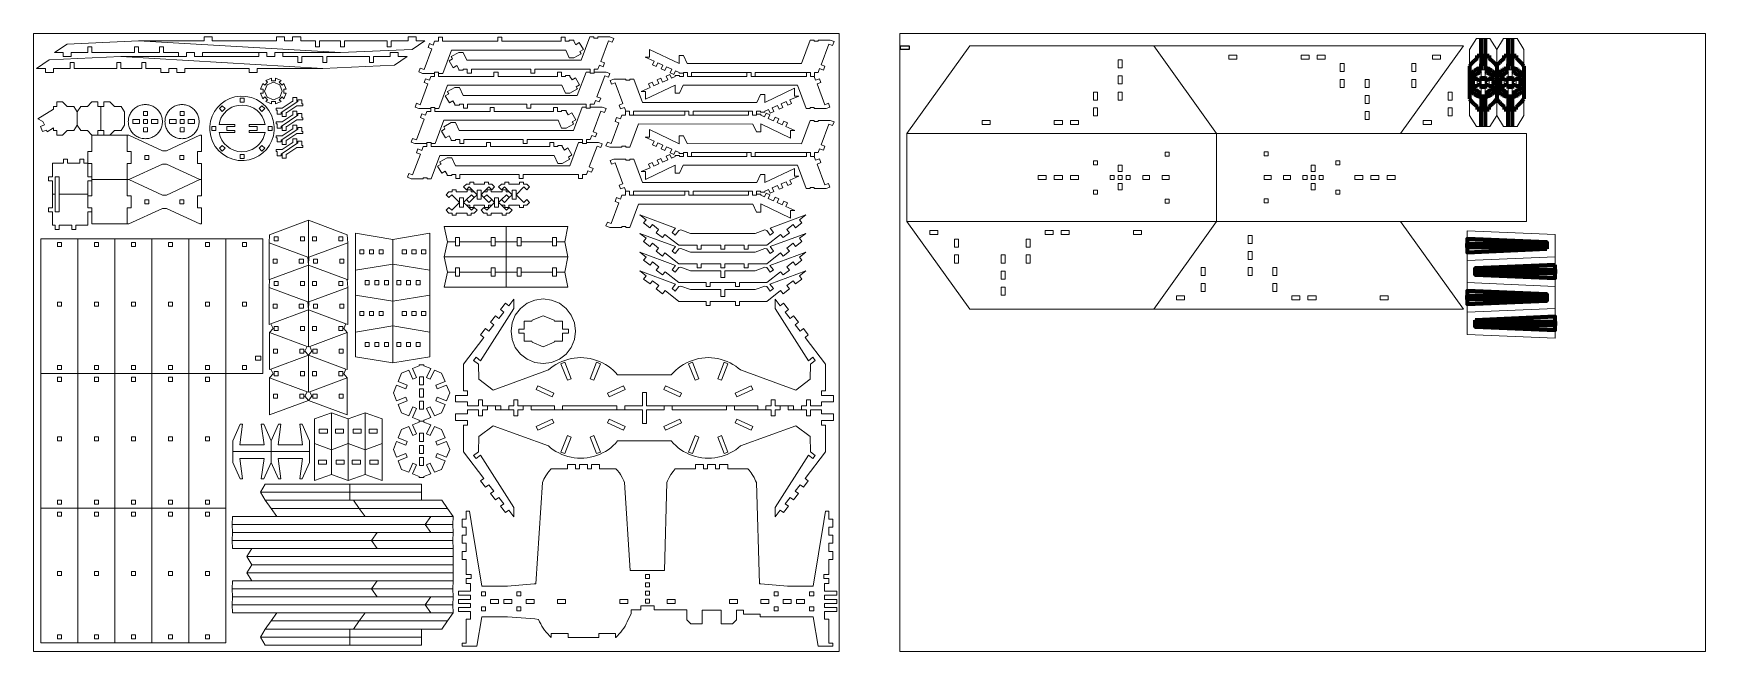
# Model space of a CAD drawing. Header units: millimetres. Extents: x -983 to 262, y -252 to 208.
import ezdxf

# ---------------------------------------------------------------- set-up
doc = ezdxf.new("R2010")
doc.units = ezdxf.units.MM
doc.header["$MEASUREMENT"] = 0
doc.header["$XCLIPFRAME"] = 0
doc.layers.add('Layer 1', color=7, linetype='Continuous')
picture_1 = doc.add_image_def('image1.png', size_in_pixel=(33210, 14118))

msp = doc.modelspace()

# ---------------------------------------------------------------- linework, layer by layer
at = {"layer": 'Layer 1', "color": 3, "lineweight": 9}
for points in [[(-982.7521, -251.6623), (-982.7521, -251.6623), (-982.7521, 208.3383), (-982.7521, 208.3383)], [(-982.7521, 208.3383), (-982.7521, 208.3383), (-382.7524, 208.3383), (-382.7524, 208.3383)], [(-957.7468, 200.439), (-957.7468, 200.439), (-967.1576, 194.0686), (-967.1576, 194.0686)], [(-904.4129, 202.8419), (-904.4129, 202.8419), (-957.7468, 200.439), (-957.7468, 200.439)], [(-904.4129, 202.8419), (-904.4129, 202.8419), (-855.5745, 202.8419), (-855.5745, 202.8419)], [(-849.5862, 205.8394), (-849.5862, 205.8394), (-855.5745, 205.8394), (-855.5745, 205.8394)], [(-855.5745, 202.8419), (-855.5745, 202.8419), (-855.5745, 205.8394), (-855.5745, 205.8394)], [(-849.5862, 205.8394), (-849.5862, 205.8394), (-849.5862, 202.8419), (-849.5862, 202.8419)], [(-849.5862, 202.8419), (-849.5862, 202.8419), (-801.7539, 202.8419), (-801.7539, 202.8419)], [(-801.7539, 205.8394), (-801.7539, 205.8394), (-795.7656, 205.8394), (-795.7656, 205.8394)], [(-801.7539, 202.8419), (-801.7539, 202.8419), (-801.7539, 205.8394), (-801.7539, 205.8394)], [(-795.7656, 205.8394), (-795.7656, 205.8394), (-795.7656, 202.8419), (-795.7656, 202.8419)], [(-795.7656, 202.8419), (-795.7656, 202.8419), (-789.7774, 202.8419), (-789.7774, 202.8419)], [(-789.7774, 205.8394), (-789.7774, 205.8394), (-783.7891, 205.8394), (-783.7891, 205.8394)], [(-789.7774, 202.8419), (-789.7774, 202.8419), (-789.7774, 205.8394), (-789.7774, 205.8394)], [(-783.7891, 205.8394), (-783.7891, 205.8394), (-783.7891, 202.8419), (-783.7891, 202.8419)], [(-783.7891, 202.8419), (-783.7891, 202.8419), (-772.6472, 202.8419), (-772.6472, 202.8419)], [(-772.6472, 202.8419), (-772.6472, 202.8419), (-772.6472, 198.4664), (-772.6472, 198.4664)], [(-769.6531, 202.8419), (-769.6531, 202.8419), (-754.1495, 202.8419), (-754.1495, 202.8419)], [(-769.6531, 198.4664), (-769.6531, 198.4664), (-769.6531, 202.8419), (-769.6531, 202.8419)], [(-754.1495, 202.8419), (-754.1495, 202.8419), (-754.1495, 198.4852), (-754.1495, 198.4852)], [(-751.1553, 198.4852), (-751.1553, 198.4852), (-751.1553, 202.8419), (-751.1553, 202.8419)], [(-751.1553, 202.8419), (-751.1553, 202.8419), (-719.3117, 202.8419), (-719.3117, 202.8419)], [(-719.3117, 202.8419), (-719.3117, 202.8419), (-719.3117, 198.4664), (-719.3117, 198.4664)], [(-716.3175, 198.4664), (-716.3175, 198.4664), (-716.3175, 202.8419), (-716.3175, 202.8419)], [(-716.3175, 202.8419), (-716.3175, 202.8419), (-703.8594, 202.8419), (-703.8594, 202.8419)], [(-703.8594, 205.8394), (-703.8594, 205.8394), (-703.8594, 202.8419), (-703.8594, 202.8419)], [(-703.8594, 205.8394), (-703.8594, 205.8394), (-697.8712, 205.8394), (-697.8712, 205.8394)], [(-700.8156, 196.4731), (-700.8156, 196.4731), (-691.403, 202.8436), (-691.403, 202.8436)], [(-697.8712, 202.8419), (-697.8712, 202.8419), (-697.8712, 205.8394), (-697.8712, 205.8394)], [(-697.8712, 202.8419), (-697.8712, 202.8419), (-691.403, 202.8436), (-691.403, 202.8436)], [(-688.9762, 197.9882), (-688.9762, 197.9882), (-687.9256, 200.7989), (-687.9256, 200.7989)], [(-685.1148, 199.7466), (-685.1148, 199.7466), (-687.9256, 200.7989), (-687.9256, 200.7989)], [(-685.1148, 199.7466), (-685.1148, 199.7466), (-684.0642, 202.5557), (-684.0642, 202.5557)], [(-684.0642, 202.5557), (-684.0642, 202.5557), (-681.2175, 202.5557), (-681.2175, 202.5557)], [(-681.2175, 205.5566), (-681.2175, 205.5566), (-678.2165, 205.5549), (-678.2165, 205.5549)], [(-681.2175, 202.5557), (-681.2175, 202.5557), (-681.2175, 205.5566), (-681.2175, 205.5566)], [(-678.2182, 202.5557), (-678.2182, 202.5557), (-678.2165, 205.5549), (-678.2165, 205.5549)], [(-678.2182, 202.5557), (-678.2182, 202.5557), (-637.0168, 202.5557), (-637.0168, 202.5557)], [(-637.0168, 205.5549), (-637.0168, 205.5549), (-634.0176, 205.5549), (-634.0176, 205.5549)], [(-637.0168, 202.5557), (-637.0168, 202.5557), (-637.0168, 205.5549), (-637.0168, 205.5549)], [(-634.0176, 202.5557), (-634.0176, 202.5557), (-634.0176, 205.5549), (-634.0176, 205.5549)], [(-634.0176, 202.5557), (-634.0176, 202.5557), (-589.8169, 202.5557), (-589.8169, 202.5557)], [(-589.8169, 205.5549), (-589.8169, 205.5549), (-586.8176, 205.5549), (-586.8176, 205.5549)], [(-589.8169, 202.5557), (-589.8169, 202.5557), (-589.8169, 205.5549), (-589.8169, 205.5549)], [(-586.8176, 202.5557), (-586.8176, 202.5557), (-586.8176, 205.5549), (-586.8176, 205.5549)], [(-586.8176, 202.5557), (-586.8176, 202.5557), (-583.8184, 202.5557), (-583.8184, 202.5557)], [(-583.8184, 202.5557), (-583.8184, 202.5557), (-583.8184, 203.2755), (-583.8184, 203.2755)], [(-583.8184, 203.2755), (-583.8184, 203.2755), (-580.4575, 203.2755), (-580.4575, 203.2755)], [(-580.4575, 203.2755), (-580.4575, 203.2755), (-580.4575, 202.5557), (-580.4575, 202.5557)], [(-580.4575, 202.5557), (-580.4575, 202.5557), (-578.9235, 199.9763), (-578.9235, 199.9763)], [(-578.9235, 199.9763), (-578.9235, 199.9763), (-576.327, 201.5205), (-576.327, 201.5205)], [(-576.327, 201.5205), (-576.327, 201.5205), (-573.2592, 196.3652), (-573.2592, 196.3652)], [(-568.4827, 205.7075), (-568.4827, 205.7075), (-574.9816, 188.3425), (-574.9816, 188.3425)], [(-565.4834, 205.7075), (-565.4834, 205.7075), (-568.4827, 205.7075), (-568.4827, 205.7075)], [(-565.4834, 205.7075), (-565.4834, 205.7075), (-565.4834, 204.9499), (-565.4834, 204.9499)], [(-562.4824, 204.9499), (-562.4824, 204.9499), (-565.4834, 204.9499), (-565.4834, 204.9499)], [(-553.5343, 205.7092), (-553.5343, 205.7092), (-562.4824, 205.7075), (-562.4824, 205.7075)], [(-562.4824, 205.7075), (-562.4824, 205.7075), (-562.4824, 204.9499), (-562.4824, 204.9499)], [(-554.5866, 202.8984), (-554.5866, 202.8984), (-560.3778, 187.4256), (-560.3778, 187.4256)], [(-554.5866, 202.8984), (-554.5866, 202.8984), (-551.7776, 201.8478), (-551.7776, 201.8478)], [(-553.5343, 205.7092), (-553.5343, 205.7092), (-550.7253, 204.6569), (-550.7253, 204.6569)], [(-550.7253, 204.6569), (-550.7253, 204.6569), (-551.7776, 201.8478), (-551.7776, 201.8478)], [(-404.4552, 203.2806), (-404.4552, 203.2806), (-410.9559, 185.9157), (-410.9559, 185.9157)], [(-401.4542, 203.2806), (-401.4542, 203.2806), (-404.4552, 203.2806), (-404.4552, 203.2806)], [(-401.4542, 203.2806), (-401.4542, 203.2806), (-401.4542, 202.5231), (-401.4542, 202.5231)], [(-398.4549, 202.5231), (-398.4549, 202.5231), (-401.4542, 202.5231), (-401.4542, 202.5231)], [(-398.4549, 203.2806), (-398.4549, 203.2806), (-398.4549, 202.5231), (-398.4549, 202.5231)], [(-389.5068, 203.2806), (-389.5068, 203.2806), (-398.4549, 203.2806), (-398.4549, 203.2806)], [(-390.5574, 200.4716), (-390.5574, 200.4716), (-396.352, 184.9988), (-396.352, 184.9988)], [(-390.5574, 200.4716), (-390.5574, 200.4716), (-387.7484, 199.4193), (-387.7484, 199.4193)], [(-389.5068, 203.2806), (-389.5068, 203.2806), (-386.696, 202.2283), (-386.696, 202.2283)], [(-386.696, 202.2283), (-386.696, 202.2283), (-387.7484, 199.4193), (-387.7484, 199.4193)], [(-382.7524, 208.3383), (-382.7524, 208.3383), (-382.7524, -251.6623), (-382.7524, -251.6623)], [(-337.8114, 208.3383), (-337.8114, 208.3383), (262.1883, 208.3383), (262.1883, 208.3383)], [(-337.8114, -251.6623), (-337.8114, -251.6623), (-337.8114, 208.3383), (-337.8114, 208.3383)], [(86.5089, 196.3669), (86.5089, 196.3669), (91.5562, 204.5335), (91.5562, 204.5335)], [(91.5562, 204.5335), (91.5562, 204.5335), (95.1056, 204.5335), (95.1056, 204.5335)], [(95.1056, 204.5335), (95.1056, 204.5335), (98.0998, 204.5335), (98.0998, 204.5335)], [(98.0998, 204.5335), (98.0998, 204.5335), (101.6492, 204.5335), (101.6492, 204.5335)], [(101.6492, 204.5335), (101.6492, 204.5335), (106.6948, 196.3669), (106.6948, 196.3669)], [(106.6948, 196.3669), (106.6948, 196.3669), (111.7421, 204.5335), (111.7421, 204.5335)], [(111.7421, 204.5335), (111.7421, 204.5335), (115.2915, 204.5335), (115.2915, 204.5335)], [(115.2915, 204.5335), (115.2915, 204.5335), (118.2857, 204.5335), (118.2857, 204.5335)], [(118.2857, 204.5335), (118.2857, 204.5335), (121.8351, 204.5335), (121.8351, 204.5335)], [(121.8351, 204.5335), (121.8351, 204.5335), (126.8807, 196.3669), (126.8807, 196.3669)], [(262.1883, 208.3383), (262.1883, 208.3383), (262.1883, -251.6623), (262.1883, -251.6623)], [(-970.9555, 188.6699), (-970.9555, 188.6699), (-980.3681, 182.3012), (-980.3681, 182.3012)], [(-917.6217, 191.0745), (-917.6217, 191.0745), (-970.9555, 188.6699), (-970.9555, 188.6699)], [(-960.6895, 194.0703), (-960.6895, 194.0703), (-967.1576, 194.0686), (-967.1576, 194.0686)], [(-960.6895, 194.0703), (-960.6895, 194.0703), (-960.6895, 191.0727), (-960.6895, 191.0727)], [(-954.7012, 191.0727), (-954.7012, 191.0727), (-960.6895, 191.0727), (-960.6895, 191.0727)], [(-942.2448, 194.0703), (-942.2448, 194.0703), (-954.7012, 194.0703), (-954.7012, 194.0703)], [(-954.7012, 191.0727), (-954.7012, 191.0727), (-954.7012, 194.0703), (-954.7012, 194.0703)], [(-939.2507, 198.4475), (-939.2507, 198.4475), (-942.2448, 198.4475), (-942.2448, 198.4475)], [(-942.2448, 198.4475), (-942.2448, 198.4475), (-942.2448, 194.0703), (-942.2448, 194.0703)], [(-939.2507, 194.0703), (-939.2507, 194.0703), (-939.2507, 198.4475), (-939.2507, 198.4475)], [(-907.407, 194.0703), (-907.407, 194.0703), (-939.2507, 194.0703), (-939.2507, 194.0703)], [(-917.6217, 191.0745), (-917.6217, 191.0745), (-874.7715, 191.0745), (-874.7715, 191.0745)], [(-904.4129, 198.4287), (-904.4129, 198.4287), (-907.407, 198.4287), (-907.407, 198.4287)], [(-907.407, 198.4287), (-907.407, 198.4287), (-907.407, 194.0703), (-907.407, 194.0703)], [(-904.4129, 194.0703), (-904.4129, 194.0703), (-904.4129, 198.4287), (-904.4129, 198.4287)], [(-888.9092, 194.0703), (-888.9092, 194.0703), (-904.4129, 194.0703), (-904.4129, 194.0703)], [(-885.9151, 198.4475), (-885.9151, 198.4475), (-888.9092, 198.4475), (-888.9092, 198.4475)], [(-888.9092, 198.4475), (-888.9092, 198.4475), (-888.9092, 194.0703), (-888.9092, 194.0703)], [(-885.9151, 194.0703), (-885.9151, 194.0703), (-885.9151, 198.4475), (-885.9151, 198.4475)], [(-874.7715, 194.0703), (-874.7715, 194.0703), (-885.9151, 194.0703), (-885.9151, 194.0703)], [(-874.7715, 191.0745), (-874.7715, 191.0745), (-874.7715, 194.0703), (-874.7715, 194.0703)], [(-856.8068, 194.0703), (-856.8068, 194.0703), (-856.8068, 191.0745), (-856.8068, 191.0745)], [(-814.9627, 194.0703), (-814.9627, 194.0703), (-856.8068, 194.0703), (-856.8068, 194.0703)], [(-856.8068, 191.0745), (-856.8068, 191.0745), (-814.9627, 191.0745), (-814.9627, 191.0745)], [(-814.9627, 191.0745), (-814.9627, 191.0745), (-814.9627, 194.0703), (-814.9627, 194.0703)], [(-796.9996, 194.0703), (-796.9996, 194.0703), (-796.9996, 191.0745), (-796.9996, 191.0745)], [(-754.1495, 194.0703), (-754.1495, 194.0703), (-796.9996, 194.0703), (-796.9996, 194.0703)], [(-796.9996, 191.0745), (-796.9996, 191.0745), (-785.856, 191.0745), (-785.856, 191.0745)], [(-785.856, 191.0745), (-785.856, 191.0745), (-785.856, 186.6972), (-785.856, 186.6972)], [(-782.8619, 191.0745), (-782.8619, 191.0745), (-767.3582, 191.0745), (-767.3582, 191.0745)], [(-782.8619, 186.6972), (-782.8619, 186.6972), (-782.8619, 191.0745), (-782.8619, 191.0745)], [(-772.6472, 198.4664), (-772.6472, 198.4664), (-769.6531, 198.4664), (-769.6531, 198.4664)], [(-767.3582, 191.0745), (-767.3582, 191.0745), (-767.3582, 186.7161), (-767.3582, 186.7161)], [(-764.3641, 191.0745), (-764.3641, 191.0745), (-732.5187, 191.0745), (-732.5187, 191.0745)], [(-764.3641, 186.7161), (-764.3641, 186.7161), (-764.3641, 191.0745), (-764.3641, 191.0745)], [(-754.1495, 198.4852), (-754.1495, 198.4852), (-751.1553, 198.4852), (-751.1553, 198.4852)], [(-754.1495, 194.0703), (-754.1495, 194.0703), (-700.8156, 196.4731), (-700.8156, 196.4731)], [(-732.5187, 191.0745), (-732.5187, 191.0745), (-732.5187, 186.6972), (-732.5187, 186.6972)], [(-729.5246, 191.0745), (-729.5246, 191.0745), (-717.0682, 191.0745), (-717.0682, 191.0745)], [(-729.5246, 186.6972), (-729.5246, 186.6972), (-729.5246, 191.0745), (-729.5246, 191.0745)], [(-719.3117, 198.4664), (-719.3117, 198.4664), (-716.3175, 198.4664), (-716.3175, 198.4664)], [(-717.0682, 194.0703), (-717.0682, 194.0703), (-711.0799, 194.0703), (-711.0799, 194.0703)], [(-717.0682, 194.0703), (-717.0682, 194.0703), (-717.0682, 191.0745), (-717.0682, 191.0745)], [(-714.0227, 184.7057), (-714.0227, 184.7057), (-704.6118, 191.0745), (-704.6118, 191.0745)], [(-711.0799, 191.0745), (-711.0799, 191.0745), (-711.0799, 194.0703), (-711.0799, 194.0703)], [(-711.0799, 191.0745), (-711.0799, 191.0745), (-704.6118, 191.0745), (-704.6118, 191.0745)], [(-691.96, 181.4648), (-691.96, 181.4648), (-686.1672, 196.9376), (-686.1672, 196.9376)], [(-686.1672, 196.9376), (-686.1672, 196.9376), (-688.9762, 197.9882), (-688.9762, 197.9882)], [(-678.0623, 178.6558), (-678.0623, 178.6558), (-671.5616, 196.019), (-671.5616, 196.019)], [(-670.6875, 189.5303), (-670.6875, 189.5303), (-673.2857, 187.9843), (-673.2857, 187.9843)], [(-670.2162, 182.8273), (-670.2162, 182.8273), (-673.2857, 187.9843), (-673.2857, 187.9843)], [(-671.6387, 191.1601), (-671.6387, 191.1601), (-666.0875, 194.2742), (-666.0875, 194.2742)], [(-671.3011, 190.5603), (-671.3011, 190.5603), (-671.6387, 191.1601), (-671.6387, 191.1601)], [(-586.4697, 196.0087), (-586.4697, 196.0087), (-671.5616, 196.019), (-671.5616, 196.019)], [(-670.6875, 189.5303), (-670.6875, 189.5303), (-671.3011, 190.5603), (-671.3011, 190.5603)], [(-666.0875, 194.2742), (-666.0875, 194.2742), (-662.7266, 194.276), (-662.7266, 194.276)], [(-662.7266, 194.276), (-662.7266, 194.276), (-660.0752, 188.3425), (-660.0752, 188.3425)], [(-660.0752, 188.3425), (-660.0752, 188.3425), (-574.9816, 188.3425), (-574.9816, 188.3425)], [(-583.8184, 190.0736), (-583.8184, 190.0736), (-586.4697, 196.0087), (-586.4697, 196.0087)], [(-580.4575, 190.0736), (-580.4575, 190.0736), (-583.8184, 190.0736), (-583.8184, 190.0736)], [(-574.9062, 193.1894), (-574.9062, 193.1894), (-580.4575, 190.0736), (-580.4575, 190.0736)], [(-575.8557, 194.8193), (-575.8557, 194.8193), (-573.2592, 196.3652), (-573.2592, 196.3652)], [(-575.8557, 194.8193), (-575.8557, 194.8193), (-575.2422, 193.7892), (-575.2422, 193.7892)], [(-575.2422, 193.7892), (-575.2422, 193.7892), (-574.9062, 193.1894), (-574.9062, 193.1894)], [(-560.3778, 187.4256), (-560.3778, 187.4256), (-557.567, 186.375), (-557.567, 186.375)], [(-520.6743, 187.729), (-520.6743, 187.729), (-527.2144, 190.6614), (-527.2144, 190.6614)], [(-527.2144, 190.6614), (-527.2144, 190.6614), (-524.0935, 190.6614), (-524.0935, 190.6614)], [(-524.0935, 190.6614), (-524.0935, 190.6614), (-524.0935, 196.4217), (-524.0935, 196.4217)], [(-524.0935, 196.4217), (-524.0935, 196.4217), (-502.06, 185.8609), (-502.06, 185.8609)], [(-520.6743, 187.729), (-520.6743, 187.729), (-521.9014, 184.9919), (-521.9014, 184.9919)], [(-502.06, 191.8611), (-502.06, 191.8611), (-498.7008, 191.8611), (-498.7008, 191.8611)], [(-502.06, 185.8609), (-502.06, 185.8609), (-502.06, 191.8611), (-502.06, 191.8611)], [(-498.7008, 191.8611), (-498.7008, 191.8611), (-496.0494, 185.9277), (-496.0494, 185.9277)], [(86.5089, 184.1161), (86.5089, 184.1161), (86.5089, 196.3669), (86.5089, 196.3669)], [(126.8807, 184.1161), (126.8807, 184.1161), (126.8807, 196.3669), (126.8807, 196.3669)], [(-973.8983, 182.3012), (-973.8983, 182.3012), (-980.3681, 182.3012), (-980.3681, 182.3012)], [(-973.8983, 182.3012), (-973.8983, 182.3012), (-973.8983, 179.3053), (-973.8983, 179.3053)], [(-967.91, 179.3053), (-967.91, 179.3053), (-973.8983, 179.3053), (-973.8983, 179.3053)], [(-955.4536, 182.3012), (-955.4536, 182.3012), (-967.91, 182.3012), (-967.91, 182.3012)], [(-967.91, 179.3053), (-967.91, 179.3053), (-967.91, 182.3012), (-967.91, 182.3012)], [(-952.4595, 186.6784), (-952.4595, 186.6784), (-955.4536, 186.6784), (-955.4536, 186.6784)], [(-955.4536, 186.6784), (-955.4536, 186.6784), (-955.4536, 182.3012), (-955.4536, 182.3012)], [(-952.4595, 182.3012), (-952.4595, 182.3012), (-952.4595, 186.6784), (-952.4595, 186.6784)], [(-920.6141, 182.3012), (-920.6141, 182.3012), (-952.4595, 182.3012), (-952.4595, 182.3012)], [(-917.6217, 186.6595), (-917.6217, 186.6595), (-920.6141, 186.6595), (-920.6141, 186.6595)], [(-920.6141, 186.6595), (-920.6141, 186.6595), (-920.6141, 182.3012), (-920.6141, 182.3012)], [(-917.6217, 182.3012), (-917.6217, 182.3012), (-917.6217, 186.6595), (-917.6217, 186.6595)], [(-902.118, 182.3012), (-902.118, 182.3012), (-917.6217, 182.3012), (-917.6217, 182.3012)], [(-899.1239, 186.6784), (-899.1239, 186.6784), (-902.118, 186.6784), (-902.118, 186.6784)], [(-902.118, 186.6784), (-902.118, 186.6784), (-902.118, 182.3012), (-902.118, 182.3012)], [(-899.1239, 182.3012), (-899.1239, 182.3012), (-899.1239, 186.6784), (-899.1239, 186.6784)], [(-887.9803, 182.3012), (-887.9803, 182.3012), (-899.1239, 182.3012), (-899.1239, 182.3012)], [(-887.9803, 179.3053), (-887.9803, 179.3053), (-887.9803, 182.3012), (-887.9803, 182.3012)], [(-881.9921, 179.3053), (-881.9921, 179.3053), (-887.9803, 179.3053), (-887.9803, 179.3053)], [(-876.0038, 182.3012), (-876.0038, 182.3012), (-881.9921, 182.3012), (-881.9921, 182.3012)], [(-881.9921, 182.3012), (-881.9921, 182.3012), (-881.9921, 179.3053), (-881.9921, 179.3053)], [(-876.0038, 179.3053), (-876.0038, 179.3053), (-876.0038, 182.3012), (-876.0038, 182.3012)], [(-870.0155, 179.3053), (-870.0155, 179.3053), (-876.0038, 179.3053), (-876.0038, 179.3053)], [(-822.1832, 182.3012), (-822.1832, 182.3012), (-870.0155, 182.3012), (-870.0155, 182.3012)], [(-870.0155, 182.3012), (-870.0155, 182.3012), (-870.0155, 179.3053), (-870.0155, 179.3053)], [(-822.1832, 179.3053), (-822.1832, 179.3053), (-822.1832, 182.3012), (-822.1832, 182.3012)], [(-822.1832, 179.3053), (-822.1832, 179.3053), (-816.1949, 179.3053), (-816.1949, 179.3053)], [(-767.3582, 182.3012), (-767.3582, 182.3012), (-816.1949, 182.3012), (-816.1949, 182.3012)], [(-816.1949, 182.3012), (-816.1949, 182.3012), (-816.1949, 179.3053), (-816.1949, 179.3053)], [(-809.8022, 173.3205), (-809.8022, 173.3205), (-805.5895, 175.0652), (-805.5895, 175.0652)], [(-805.5895, 175.0652), (-805.5895, 175.0652), (-805.5895, 173.1902), (-805.5895, 173.1902)], [(-798.3776, 173.3205), (-798.3776, 173.3205), (-802.5885, 175.0652), (-802.5885, 175.0652)], [(-802.5885, 175.0652), (-802.5885, 175.0652), (-802.5885, 173.1902), (-802.5885, 173.1902)], [(-785.856, 186.6972), (-785.856, 186.6972), (-782.8619, 186.6972), (-782.8619, 186.6972)], [(-767.3582, 186.7161), (-767.3582, 186.7161), (-764.3641, 186.7161), (-764.3641, 186.7161)], [(-767.3582, 182.3012), (-767.3582, 182.3012), (-714.0227, 184.7057), (-714.0227, 184.7057)], [(-732.5187, 186.6972), (-732.5187, 186.6972), (-729.5246, 186.6972), (-729.5246, 186.6972)], [(-695.8214, 179.7064), (-695.8214, 179.7064), (-694.7691, 182.5171), (-694.7691, 182.5171)], [(-693.0123, 178.6558), (-693.0123, 178.6558), (-695.8214, 179.7064), (-695.8214, 179.7064)], [(-691.96, 181.4648), (-691.96, 181.4648), (-694.7691, 182.5171), (-694.7691, 182.5171)], [(-693.0123, 178.6558), (-693.0123, 178.6558), (-684.0642, 178.6558), (-684.0642, 178.6558)], [(-691.8195, 171.8466), (-691.8195, 171.8466), (-690.7672, 174.6556), (-690.7672, 174.6556)], [(-687.9581, 173.6033), (-687.9581, 173.6033), (-690.7672, 174.6556), (-690.7672, 174.6556)], [(-687.9581, 173.6033), (-687.9581, 173.6033), (-686.9058, 176.4123), (-686.9058, 176.4123)], [(-686.9058, 176.4123), (-686.9058, 176.4123), (-684.0608, 176.4123), (-684.0608, 176.4123)], [(-684.0608, 176.4123), (-684.0608, 176.4123), (-684.0642, 178.6558), (-684.0642, 178.6558)], [(-681.0598, 176.4123), (-681.0598, 176.4123), (-681.0633, 178.6558), (-681.0633, 178.6558)], [(-681.0633, 178.6558), (-681.0633, 178.6558), (-678.0623, 178.6558), (-678.0623, 178.6558)], [(-681.0598, 176.4123), (-681.0598, 176.4123), (-639.8601, 176.4123), (-639.8601, 176.4123)], [(-667.6197, 184.3732), (-667.6197, 184.3732), (-670.2162, 182.8273), (-670.2162, 182.8273)], [(-666.0858, 181.7956), (-666.0858, 181.7956), (-667.6197, 184.3732), (-667.6197, 184.3732)], [(-666.0858, 181.0757), (-666.0858, 181.0757), (-666.0858, 181.7956), (-666.0858, 181.7956)], [(-662.7266, 181.0757), (-662.7266, 181.0757), (-666.0858, 181.0757), (-666.0858, 181.0757)], [(-662.7266, 181.7956), (-662.7266, 181.7956), (-662.7266, 181.0757), (-662.7266, 181.0757)], [(-659.7256, 181.7956), (-659.7256, 181.7956), (-662.7266, 181.7956), (-662.7266, 181.7956)], [(-659.7256, 181.7956), (-659.7256, 181.7956), (-659.7256, 178.7946), (-659.7256, 178.7946)], [(-656.7246, 178.7963), (-656.7246, 178.7963), (-659.7256, 178.7946), (-659.7256, 178.7946)], [(-612.5256, 181.8024), (-612.5256, 181.8024), (-656.7263, 181.7956), (-656.7263, 181.7956)], [(-656.7263, 181.7956), (-656.7263, 181.7956), (-656.7246, 178.7963), (-656.7246, 178.7963)], [(-639.8601, 179.4116), (-639.8601, 179.4116), (-636.8592, 179.4116), (-636.8592, 179.4116)], [(-639.8601, 176.4123), (-639.8601, 176.4123), (-639.8601, 179.4116), (-639.8601, 179.4116)], [(-636.8609, 176.4123), (-636.8609, 176.4123), (-636.8592, 179.4116), (-636.8592, 179.4116)], [(-636.8609, 176.4123), (-636.8609, 176.4123), (-592.6602, 176.4123), (-592.6602, 176.4123)], [(-612.5256, 181.8024), (-612.5256, 181.8024), (-612.5256, 178.8014), (-612.5256, 178.8014)], [(-609.5264, 178.8014), (-609.5264, 178.8014), (-612.5256, 178.8014), (-612.5256, 178.8014)], [(-568.3267, 181.8059), (-568.3267, 181.8059), (-609.5264, 181.8024), (-609.5264, 181.8024)], [(-609.5264, 181.8024), (-609.5264, 181.8024), (-609.5264, 178.8014), (-609.5264, 178.8014)], [(-592.6602, 179.4116), (-592.6602, 179.4116), (-589.6592, 179.4116), (-589.6592, 179.4116)], [(-592.6602, 176.4123), (-592.6602, 176.4123), (-592.6602, 179.4116), (-592.6602, 179.4116)], [(-589.6609, 176.4123), (-589.6609, 176.4123), (-589.6592, 179.4116), (-589.6592, 179.4116)], [(-589.6609, 176.4123), (-589.6609, 176.4123), (-586.6599, 176.4123), (-586.6599, 176.4123)], [(-586.6599, 176.4123), (-586.6599, 176.4123), (-586.6599, 177.1321), (-586.6599, 177.1321)], [(-586.6599, 177.1321), (-586.6599, 177.1321), (-583.3008, 177.1321), (-583.3008, 177.1321)], [(-583.3008, 177.1321), (-583.3008, 177.1321), (-583.3008, 176.4123), (-583.3008, 176.4123)], [(-583.3008, 176.4123), (-583.3008, 176.4123), (-581.7669, 173.8329), (-581.7669, 173.8329)], [(-581.7669, 173.8329), (-581.7669, 173.8329), (-579.1686, 175.3771), (-579.1686, 175.3771)], [(-579.1686, 175.3771), (-579.1686, 175.3771), (-576.1025, 170.2218), (-576.1025, 170.2218)], [(-571.326, 179.5641), (-571.326, 179.5641), (-577.825, 162.1975), (-577.825, 162.1975)], [(-568.3267, 179.5641), (-568.3267, 179.5641), (-571.326, 179.5641), (-571.326, 179.5641)], [(-568.3267, 181.8059), (-568.3267, 181.8059), (-568.3267, 179.5641), (-568.3267, 179.5641)], [(-565.3257, 181.8076), (-565.3257, 181.8076), (-565.3257, 179.5641), (-565.3257, 179.5641)], [(-562.4807, 181.8076), (-562.4807, 181.8076), (-565.3257, 181.8076), (-565.3257, 181.8076)], [(-556.3776, 179.5658), (-556.3776, 179.5658), (-565.3257, 179.5641), (-565.3257, 179.5641)], [(-557.4282, 176.7551), (-557.4282, 176.7551), (-563.2194, 161.2823), (-563.2194, 161.2823)], [(-561.4284, 184.6166), (-561.4284, 184.6166), (-562.4807, 181.8076), (-562.4807, 181.8076)], [(-561.4284, 184.6166), (-561.4284, 184.6166), (-558.6193, 183.5643), (-558.6193, 183.5643)], [(-557.567, 186.375), (-557.567, 186.375), (-558.6193, 183.5643), (-558.6193, 183.5643)], [(-557.4282, 176.7551), (-557.4282, 176.7551), (-554.6192, 175.7045), (-554.6192, 175.7045)], [(-556.3776, 179.5658), (-556.3776, 179.5658), (-553.5686, 178.5135), (-553.5686, 178.5135)], [(-553.5686, 178.5135), (-553.5686, 178.5135), (-554.6192, 175.7045), (-554.6192, 175.7045)], [(-550.6636, 174.4002), (-550.6636, 174.4002), (-553.4743, 173.3479), (-553.4743, 173.3479)], [(-550.6636, 174.4002), (-550.6636, 174.4002), (-541.7155, 174.4002), (-541.7155, 174.4002)], [(-541.7155, 174.4002), (-541.7155, 174.4002), (-541.7155, 173.6427), (-541.7155, 173.6427)], [(-538.7145, 174.4002), (-538.7145, 174.4002), (-538.7145, 173.6427), (-538.7145, 173.6427)], [(-538.7145, 174.4002), (-538.7145, 174.4002), (-535.7152, 174.4002), (-535.7152, 174.4002)], [(-535.7152, 174.4002), (-535.7152, 174.4002), (-529.2145, 157.037), (-529.2145, 157.037)], [(-519.1644, 183.7631), (-519.1644, 183.7631), (-521.9014, 184.9919), (-521.9014, 184.9919)], [(-517.9372, 186.5019), (-517.9372, 186.5019), (-519.1644, 183.7631), (-519.1644, 183.7631)], [(-515.5961, 174.9435), (-515.5961, 174.9435), (-518.3331, 173.7164), (-518.3331, 173.7164)], [(-514.105, 184.7828), (-514.105, 184.7828), (-517.9372, 186.5019), (-517.9372, 186.5019)], [(-514.3673, 172.2065), (-514.3673, 172.2065), (-515.5961, 174.9435), (-515.5961, 174.9435)], [(-514.105, 184.7828), (-514.105, 184.7828), (-515.3322, 182.0458), (-515.3322, 182.0458)], [(-512.5951, 180.8169), (-512.5951, 180.8169), (-515.3322, 182.0458), (-515.3322, 182.0458)], [(-511.368, 183.5557), (-511.368, 183.5557), (-512.5951, 180.8169), (-512.5951, 180.8169)], [(-509.0268, 177.8897), (-509.0268, 177.8897), (-511.7639, 176.6608), (-511.7639, 176.6608)], [(-510.535, 173.9238), (-510.535, 173.9238), (-511.7639, 176.6608), (-511.7639, 176.6608)], [(-507.5358, 181.8367), (-507.5358, 181.8367), (-511.368, 183.5557), (-511.368, 183.5557)], [(-507.798, 175.1526), (-507.798, 175.1526), (-509.0268, 177.8897), (-509.0268, 177.8897)], [(-507.5358, 181.8367), (-507.5358, 181.8367), (-508.7629, 179.0997), (-508.7629, 179.0997)], [(-506.0259, 177.8725), (-506.0259, 177.8725), (-508.7629, 179.0997), (-508.7629, 179.0997)], [(-505.061, 176.3797), (-505.061, 176.3797), (-507.798, 175.1526), (-507.798, 175.1526)], [(-504.7987, 180.6096), (-504.7987, 180.6096), (-506.0259, 177.8725), (-506.0259, 177.8725)], [(-505.061, 177.0996), (-505.061, 177.0996), (-505.061, 176.3797), (-505.061, 176.3797)], [(-505.061, 177.0996), (-505.061, 177.0996), (-501.7001, 177.0996), (-501.7001, 177.0996)], [(-502.06, 179.3807), (-502.06, 179.3807), (-504.7987, 180.6096), (-504.7987, 180.6096)], [(-502.06, 178.6626), (-502.06, 178.6626), (-502.06, 179.3807), (-502.06, 179.3807)], [(-502.06, 178.6626), (-502.06, 178.6626), (-498.7008, 178.6626), (-498.7008, 178.6626)], [(-501.7001, 176.3797), (-501.7001, 176.3797), (-501.7001, 177.0996), (-501.7001, 177.0996)], [(-498.7008, 176.3797), (-498.7008, 176.3797), (-501.7001, 176.3797), (-501.7001, 176.3797)], [(-498.7008, 176.3797), (-498.7008, 176.3797), (-498.7008, 178.6626), (-498.7008, 178.6626)], [(-496.0494, 185.9277), (-496.0494, 185.9277), (-410.9559, 185.9157), (-410.9559, 185.9157)], [(-492.7005, 179.3807), (-492.7005, 179.3807), (-492.7005, 176.3815), (-492.7005, 176.3815)], [(-451.5008, 179.3807), (-451.5008, 179.3807), (-492.7005, 179.3807), (-492.7005, 179.3807)], [(-451.5008, 176.3797), (-451.5008, 176.3797), (-492.7005, 176.3815), (-492.7005, 176.3815)], [(-451.5008, 176.3797), (-451.5008, 176.3797), (-451.5008, 179.3807), (-451.5008, 179.3807)], [(-445.5006, 179.3807), (-445.5006, 179.3807), (-445.5006, 176.3815), (-445.5006, 176.3815)], [(-407.3019, 179.3807), (-407.3019, 179.3807), (-445.5006, 179.3807), (-445.5006, 179.3807)], [(-407.3019, 176.3815), (-407.3019, 176.3815), (-445.5006, 176.3815), (-445.5006, 176.3815)], [(-407.3019, 176.3815), (-407.3019, 176.3815), (-407.3019, 179.3807), (-407.3019, 179.3807)], [(-401.2999, 176.3815), (-401.2999, 176.3815), (-401.4542, 176.3815), (-401.4542, 176.3815)], [(-400.4036, 173.5707), (-400.4036, 173.5707), (-401.4542, 176.3815), (-401.4542, 176.3815)], [(-398.4549, 179.3807), (-398.4549, 179.3807), (-401.2999, 179.3807), (-401.2999, 179.3807)], [(-401.2999, 179.3807), (-401.2999, 179.3807), (-401.2999, 176.3815), (-401.2999, 176.3815)], [(-400.4036, 173.5707), (-400.4036, 173.5707), (-397.5945, 174.623), (-397.5945, 174.623)], [(-397.4026, 182.1898), (-397.4026, 182.1898), (-398.4549, 179.3807), (-398.4549, 179.3807)], [(-396.5422, 171.814), (-396.5422, 171.814), (-397.5945, 174.623), (-397.5945, 174.623)], [(-397.4026, 182.1898), (-397.4026, 182.1898), (-394.5936, 181.1374), (-394.5936, 181.1374)], [(-396.352, 184.9988), (-396.352, 184.9988), (-393.5412, 183.9465), (-393.5412, 183.9465)], [(-393.5412, 183.9465), (-393.5412, 183.9465), (-394.5936, 181.1374), (-394.5936, 181.1374)], [(-813.667, 166.9877), (-813.667, 166.9877), (-811.9223, 171.1987), (-811.9223, 171.1987)], [(-813.667, 166.9877), (-813.667, 166.9877), (-811.7937, 166.9877), (-811.7937, 166.9877)], [(-813.667, 163.9868), (-813.667, 163.9868), (-811.7937, 163.9868), (-811.7937, 163.9868)], [(-811.9223, 159.7741), (-811.9223, 159.7741), (-813.667, 163.9868), (-813.667, 163.9868)], [(-811.9223, 171.1987), (-811.9223, 171.1987), (-810.5974, 169.8739), (-810.5974, 169.8739)], [(-811.7937, 166.9877), (-811.7937, 166.9877), (-811.7937, 163.9868), (-811.7937, 163.9868)], [(-808.4757, 171.9957), (-808.4757, 171.9957), (-810.5974, 169.8739), (-810.5974, 169.8739)], [(-809.8022, 173.3205), (-809.8022, 173.3205), (-808.4757, 171.9957), (-808.4757, 171.9957)], [(-802.5885, 173.1902), (-802.5885, 173.1902), (-805.5895, 173.1902), (-805.5895, 173.1902)], [(-798.3776, 173.3205), (-798.3776, 173.3205), (-799.7024, 171.9957), (-799.7024, 171.9957)], [(-797.5806, 169.8739), (-797.5806, 169.8739), (-799.7024, 171.9957), (-799.7024, 171.9957)], [(-796.2558, 171.1987), (-796.2558, 171.1987), (-797.5806, 169.8739), (-797.5806, 169.8739)], [(-794.5111, 166.9877), (-794.5111, 166.9877), (-796.386, 166.9877), (-796.386, 166.9877)], [(-796.386, 163.9868), (-796.386, 163.9868), (-796.386, 166.9877), (-796.386, 166.9877)], [(-794.5111, 163.9868), (-794.5111, 163.9868), (-796.386, 163.9868), (-796.386, 163.9868)], [(-794.5111, 166.9877), (-794.5111, 166.9877), (-796.2558, 171.1987), (-796.2558, 171.1987)], [(-794.5111, 163.9868), (-794.5111, 163.9868), (-796.2558, 159.7741), (-796.2558, 159.7741)], [(-694.8016, 155.3214), (-694.8016, 155.3214), (-689.0105, 170.7942), (-689.0105, 170.7942)], [(-689.0105, 170.7942), (-689.0105, 170.7942), (-691.8195, 171.8466), (-691.8195, 171.8466)], [(-680.9056, 152.5124), (-680.9056, 152.5124), (-674.4049, 169.8756), (-674.4049, 169.8756)], [(-673.5308, 163.3852), (-673.5308, 163.3852), (-676.1273, 161.841), (-676.1273, 161.841)], [(-674.4803, 165.0168), (-674.4803, 165.0168), (-668.9308, 168.1309), (-668.9308, 168.1309)], [(-674.1444, 164.4169), (-674.1444, 164.4169), (-674.4803, 165.0168), (-674.4803, 165.0168)], [(-589.3113, 169.8653), (-589.3113, 169.8653), (-674.4049, 169.8756), (-674.4049, 169.8756)], [(-673.5308, 163.3852), (-673.5308, 163.3852), (-674.1444, 164.4169), (-674.1444, 164.4169)], [(-668.9308, 168.1309), (-668.9308, 168.1309), (-665.5699, 168.1326), (-665.5699, 168.1326)], [(-665.5699, 168.1326), (-665.5699, 168.1326), (-662.9168, 162.1975), (-662.9168, 162.1975)], [(-662.9168, 162.1975), (-662.9168, 162.1975), (-577.825, 162.1975), (-577.825, 162.1975)], [(-586.6599, 163.9319), (-586.6599, 163.9319), (-589.3113, 169.8653), (-589.3113, 169.8653)], [(-583.3008, 163.9319), (-583.3008, 163.9319), (-586.6599, 163.9319), (-586.6599, 163.9319)], [(-577.7495, 167.046), (-577.7495, 167.046), (-583.3008, 163.9319), (-583.3008, 163.9319)], [(-578.699, 168.6759), (-578.699, 168.6759), (-576.1025, 170.2218), (-576.1025, 170.2218)], [(-578.699, 168.6759), (-578.699, 168.6759), (-578.0855, 167.6442), (-578.0855, 167.6442)], [(-578.0855, 167.6442), (-578.0855, 167.6442), (-577.7495, 167.046), (-577.7495, 167.046)], [(-553.4743, 173.3479), (-553.4743, 173.3479), (-552.422, 170.5389), (-552.422, 170.5389)], [(-549.6112, 171.5912), (-549.6112, 171.5912), (-552.422, 170.5389), (-552.422, 170.5389)], [(-549.6112, 171.5912), (-549.6112, 171.5912), (-543.8184, 156.1184), (-543.8184, 156.1184)], [(-541.7155, 173.6427), (-541.7155, 173.6427), (-538.7145, 173.6427), (-538.7145, 173.6427)], [(-523.6753, 168.0315), (-523.6753, 168.0315), (-530.2137, 165.0991), (-530.2137, 165.0991)], [(-530.2137, 165.0991), (-530.2137, 165.0991), (-527.0927, 165.0991), (-527.0927, 165.0991)], [(-527.0927, 159.3405), (-527.0927, 159.3405), (-505.061, 169.8996), (-505.061, 169.8996)], [(-527.0927, 165.0991), (-527.0927, 165.0991), (-527.0927, 159.3405), (-527.0927, 159.3405)], [(-522.1654, 171.9974), (-522.1654, 171.9974), (-524.9024, 170.7703), (-524.9024, 170.7703)], [(-523.6753, 168.0315), (-523.6753, 168.0315), (-524.9024, 170.7703), (-524.9024, 170.7703)], [(-520.9382, 169.2603), (-520.9382, 169.2603), (-522.1654, 171.9974), (-522.1654, 171.9974)], [(-517.106, 170.9776), (-517.106, 170.9776), (-520.9382, 169.2603), (-520.9382, 169.2603)], [(-517.106, 170.9776), (-517.106, 170.9776), (-518.3331, 173.7164), (-518.3331, 173.7164)], [(-510.535, 173.9238), (-510.535, 173.9238), (-514.3673, 172.2065), (-514.3673, 172.2065)], [(-505.061, 169.8996), (-505.061, 169.8996), (-505.061, 163.8994), (-505.061, 163.8994)], [(-505.061, 163.8994), (-505.061, 163.8994), (-501.7001, 163.8994), (-501.7001, 163.8994)], [(-501.7001, 163.8994), (-501.7001, 163.8994), (-499.0487, 169.8345), (-499.0487, 169.8345)], [(-499.0487, 169.8345), (-499.0487, 169.8345), (-413.9551, 169.8448), (-413.9551, 169.8448)], [(-441.4696, 162.9807), (-441.4696, 162.9807), (-444.1209, 157.0473), (-444.1209, 157.0473)], [(-438.1087, 162.9807), (-438.1087, 162.9807), (-441.4696, 162.9807), (-441.4696, 162.9807)], [(-416.0769, 167.5413), (-416.0769, 167.5413), (-438.1087, 156.9822), (-438.1087, 156.9822)], [(-438.1087, 156.9822), (-438.1087, 156.9822), (-438.1087, 162.9807), (-438.1087, 162.9807)], [(-416.0769, 161.781), (-416.0769, 161.781), (-416.0769, 167.5413), (-416.0769, 167.5413)], [(-407.4544, 152.4798), (-407.4544, 152.4798), (-413.9551, 169.8448), (-413.9551, 169.8448)], [(-399.3513, 170.7617), (-399.3513, 170.7617), (-396.5422, 171.814), (-396.5422, 171.814)], [(-393.5584, 155.2889), (-393.5584, 155.2889), (-399.3513, 170.7617), (-399.3513, 170.7617)], [(118.2822, 163.2841), (118.2822, 163.2841), (118.2857, 162.5831), (118.2857, 162.5831)], [(-967.7078, 152.0171), (-967.7078, 152.0171), (-979.4855, 144.7109), (-979.4855, 144.7109)], [(-967.7078, 153.9983), (-967.7078, 153.9983), (-967.7078, 152.0171), (-967.7078, 152.0171)], [(-965.4523, 153.9983), (-965.4523, 153.9983), (-967.7078, 153.9983), (-967.7078, 153.9983)], [(-965.4523, 157.558), (-965.4523, 157.558), (-965.4523, 153.9983), (-965.4523, 153.9983)], [(-961.0014, 157.558), (-961.0014, 157.558), (-965.4523, 157.558), (-965.4523, 157.558)], [(-961.0014, 157.558), (-961.0014, 157.558), (-957.6405, 153.9983), (-957.6405, 153.9983)], [(-952.6463, 153.9983), (-952.6463, 153.9983), (-957.6405, 153.9983), (-957.6405, 153.9983)], [(-952.6463, 153.9983), (-952.6463, 153.9983), (-950.1012, 149.9519), (-950.1012, 149.9519)], [(-947.5544, 153.9983), (-947.5544, 153.9983), (-950.1012, 149.9519), (-950.1012, 149.9519)], [(-947.5544, 153.9983), (-947.5544, 153.9983), (-942.5619, 153.9983), (-942.5619, 153.9983)], [(-939.201, 157.558), (-939.201, 157.558), (-942.5619, 153.9983), (-942.5619, 153.9983)], [(-939.201, 157.558), (-939.201, 157.558), (-934.7501, 157.558), (-934.7501, 157.558)], [(-934.7501, 157.558), (-934.7501, 157.558), (-934.7501, 153.9983), (-934.7501, 153.9983)], [(-934.7501, 153.9983), (-934.7501, 153.9983), (-932.4946, 153.9983), (-932.4946, 153.9983)], [(-930.2392, 153.9983), (-930.2392, 153.9983), (-932.4946, 153.9983), (-932.4946, 153.9983)], [(-930.2392, 157.558), (-930.2392, 157.558), (-930.2392, 153.9983), (-930.2392, 153.9983)], [(-925.79, 157.558), (-925.79, 157.558), (-930.2392, 157.558), (-930.2392, 157.558)], [(-925.79, 157.558), (-925.79, 157.558), (-922.4274, 153.9983), (-922.4274, 153.9983)], [(-917.4349, 153.9983), (-917.4349, 153.9983), (-922.4274, 153.9983), (-922.4274, 153.9983)], [(-917.4349, 153.9983), (-917.4349, 153.9983), (-914.888, 149.9519), (-914.888, 149.9519)], [(-914.888, 149.9519), (-914.888, 149.9519), (-914.888, 140.1588), (-914.888, 140.1588)], [(-909.9727, 149.7685), (-909.9727, 149.7685), (-910.4131, 149.0624), (-910.4131, 149.0624)], [(-909.4894, 150.4438), (-909.4894, 150.4438), (-909.9727, 149.7685), (-909.9727, 149.7685)], [(-908.9615, 151.0865), (-908.9615, 151.0865), (-909.4894, 150.4438), (-909.4894, 150.4438)], [(-908.3942, 151.6932), (-908.3942, 151.6932), (-908.9615, 151.0865), (-908.9615, 151.0865)], [(-907.7875, 152.2605), (-907.7875, 152.2605), (-908.3942, 151.6932), (-908.3942, 151.6932)], [(-907.1448, 152.7883), (-907.1448, 152.7883), (-907.7875, 152.2605), (-907.7875, 152.2605)], [(-906.4695, 153.2717), (-906.4695, 153.2717), (-907.1448, 152.7883), (-907.1448, 152.7883)], [(-905.7634, 153.7121), (-905.7634, 153.7121), (-906.4695, 153.2717), (-906.4695, 153.2717)], [(-905.0299, 154.1029), (-905.0299, 154.1029), (-905.7634, 153.7121), (-905.7634, 153.7121)], [(-904.2741, 154.4457), (-904.2741, 154.4457), (-905.0299, 154.1029), (-905.0299, 154.1029)], [(-903.496, 154.7387), (-903.496, 154.7387), (-904.2741, 154.4457), (-904.2741, 154.4457)], [(-902.7007, 154.9804), (-902.7007, 154.9804), (-903.496, 154.7387), (-903.496, 154.7387)], [(-901.8901, 155.1689), (-901.8901, 155.1689), (-902.7007, 154.9804), (-902.7007, 154.9804)], [(-901.0708, 155.3043), (-901.0708, 155.3043), (-901.8901, 155.1689), (-901.8901, 155.1689)], [(-900.2448, 155.3866), (-900.2448, 155.3866), (-901.0708, 155.3043), (-901.0708, 155.3043)], [(-899.4135, 155.4123), (-899.4135, 155.4123), (-900.2448, 155.3866), (-900.2448, 155.3866)], [(-898.5823, 155.3866), (-898.5823, 155.3866), (-899.4135, 155.4123), (-899.4135, 155.4123)], [(-897.7562, 155.3043), (-897.7562, 155.3043), (-898.5823, 155.3866), (-898.5823, 155.3866)], [(-896.9353, 155.1689), (-896.9353, 155.1689), (-897.7562, 155.3043), (-897.7562, 155.3043)], [(-896.1263, 154.9804), (-896.1263, 154.9804), (-896.9353, 155.1689), (-896.9353, 155.1689)], [(-895.3311, 154.7387), (-895.3311, 154.7387), (-896.1263, 154.9804), (-896.1263, 154.9804)], [(-894.553, 154.4457), (-894.553, 154.4457), (-895.3311, 154.7387), (-895.3311, 154.7387)], [(-893.7955, 154.1029), (-893.7955, 154.1029), (-894.553, 154.4457), (-894.553, 154.4457)], [(-893.0636, 153.7121), (-893.0636, 153.7121), (-893.7955, 154.1029), (-893.7955, 154.1029)], [(-892.3575, 153.2717), (-892.3575, 153.2717), (-893.0636, 153.7121), (-893.0636, 153.7121)], [(-891.6806, 152.7883), (-891.6806, 152.7883), (-892.3575, 153.2717), (-892.3575, 153.2717)], [(-891.0396, 152.2605), (-891.0396, 152.2605), (-891.6806, 152.7883), (-891.6806, 152.7883)], [(-890.4329, 151.6932), (-890.4329, 151.6932), (-891.0396, 152.2605), (-891.0396, 152.2605)], [(-889.8639, 151.0865), (-889.8639, 151.0865), (-890.4329, 151.6932), (-890.4329, 151.6932)], [(-889.336, 150.4438), (-889.336, 150.4438), (-889.8639, 151.0865), (-889.8639, 151.0865)], [(-888.8527, 149.7685), (-888.8527, 149.7685), (-889.336, 150.4438), (-889.336, 150.4438)], [(-888.4139, 149.0624), (-888.4139, 149.0624), (-888.8527, 149.7685), (-888.8527, 149.7685)], [(-882.6742, 149.7685), (-882.6742, 149.7685), (-883.1129, 149.0624), (-883.1129, 149.0624)], [(-882.1892, 150.4438), (-882.1892, 150.4438), (-882.6742, 149.7685), (-882.6742, 149.7685)], [(-881.663, 151.0865), (-881.663, 151.0865), (-882.1892, 150.4438), (-882.1892, 150.4438)], [(-881.094, 151.6932), (-881.094, 151.6932), (-881.663, 151.0865), (-881.663, 151.0865)], [(-880.4873, 152.2605), (-880.4873, 152.2605), (-881.094, 151.6932), (-881.094, 151.6932)], [(-879.8446, 152.7883), (-879.8446, 152.7883), (-880.4873, 152.2605), (-880.4873, 152.2605)], [(-879.1693, 153.2717), (-879.1693, 153.2717), (-879.8446, 152.7883), (-879.8446, 152.7883)], [(-878.4632, 153.7121), (-878.4632, 153.7121), (-879.1693, 153.2717), (-879.1693, 153.2717)], [(-877.7314, 154.1029), (-877.7314, 154.1029), (-878.4632, 153.7121), (-878.4632, 153.7121)], [(-876.9738, 154.4457), (-876.9738, 154.4457), (-877.7314, 154.1029), (-877.7314, 154.1029)], [(-876.1958, 154.7387), (-876.1958, 154.7387), (-876.9738, 154.4457), (-876.9738, 154.4457)], [(-875.4005, 154.9804), (-875.4005, 154.9804), (-876.1958, 154.7387), (-876.1958, 154.7387)], [(-874.5916, 155.1689), (-874.5916, 155.1689), (-875.4005, 154.9804), (-875.4005, 154.9804)], [(-873.7706, 155.3043), (-873.7706, 155.3043), (-874.5916, 155.1689), (-874.5916, 155.1689)], [(-872.9445, 155.3866), (-872.9445, 155.3866), (-873.7706, 155.3043), (-873.7706, 155.3043)], [(-872.1133, 155.4123), (-872.1133, 155.4123), (-872.9445, 155.3866), (-872.9445, 155.3866)], [(-871.2821, 155.3866), (-871.2821, 155.3866), (-872.1133, 155.4123), (-872.1133, 155.4123)], [(-870.456, 155.3043), (-870.456, 155.3043), (-871.2821, 155.3866), (-871.2821, 155.3866)], [(-869.6351, 155.1689), (-869.6351, 155.1689), (-870.456, 155.3043), (-870.456, 155.3043)], [(-868.8261, 154.9804), (-868.8261, 154.9804), (-869.6351, 155.1689), (-869.6351, 155.1689)], [(-868.0309, 154.7387), (-868.0309, 154.7387), (-868.8261, 154.9804), (-868.8261, 154.9804)], [(-867.2528, 154.4457), (-867.2528, 154.4457), (-868.0309, 154.7387), (-868.0309, 154.7387)], [(-866.4953, 154.1029), (-866.4953, 154.1029), (-867.2528, 154.4457), (-867.2528, 154.4457)], [(-865.7634, 153.7121), (-865.7634, 153.7121), (-866.4953, 154.1029), (-866.4953, 154.1029)], [(-865.0573, 153.2717), (-865.0573, 153.2717), (-865.7634, 153.7121), (-865.7634, 153.7121)], [(-864.3821, 152.7883), (-864.3821, 152.7883), (-865.0573, 153.2717), (-865.0573, 153.2717)], [(-863.7394, 152.2605), (-863.7394, 152.2605), (-864.3821, 152.7883), (-864.3821, 152.7883)], [(-863.1326, 151.6932), (-863.1326, 151.6932), (-863.7394, 152.2605), (-863.7394, 152.2605)], [(-862.5636, 151.0865), (-862.5636, 151.0865), (-863.1326, 151.6932), (-863.1326, 151.6932)], [(-862.0375, 150.4438), (-862.0375, 150.4438), (-862.5636, 151.0865), (-862.5636, 151.0865)], [(-861.5525, 149.7685), (-861.5525, 149.7685), (-862.0375, 150.4438), (-862.0375, 150.4438)], [(-861.1137, 149.0624), (-861.1137, 149.0624), (-861.5525, 149.7685), (-861.5525, 149.7685)], [(-847.9272, 150.2004), (-847.9272, 150.2004), (-849.6548, 146.7967), (-849.6548, 146.7967)], [(-845.7026, 153.2631), (-845.7026, 153.2631), (-847.9272, 150.2004), (-847.9272, 150.2004)], [(-843.0307, 155.935), (-843.0307, 155.935), (-845.7026, 153.2631), (-845.7026, 153.2631)], [(-839.968, 158.1596), (-839.968, 158.1596), (-843.0307, 155.935), (-843.0307, 155.935)], [(-836.5643, 159.8872), (-836.5643, 159.8872), (-839.968, 158.1596), (-839.968, 158.1596)], [(-832.8743, 161.0629), (-832.8743, 161.0629), (-836.5643, 159.8872), (-836.5643, 159.8872)], [(-828.9495, 161.6336), (-828.9495, 161.6336), (-832.8743, 161.0629), (-832.8743, 161.0629)], [(-824.6186, 161.5171), (-824.6186, 161.5171), (-828.9495, 161.6336), (-828.9495, 161.6336)], [(-820.4967, 160.6584), (-820.4967, 160.6584), (-824.6186, 161.5171), (-824.6186, 161.5171)], [(-816.6542, 159.1211), (-816.6542, 159.1211), (-820.4967, 160.6584), (-820.4967, 160.6584)], [(-813.1631, 156.9668), (-813.1631, 156.9668), (-816.6542, 159.1211), (-816.6542, 159.1211)], [(-810.0953, 154.2606), (-810.0953, 154.2606), (-813.1631, 156.9668), (-813.1631, 156.9668)], [(-811.9223, 159.7741), (-811.9223, 159.7741), (-810.5974, 161.1006), (-810.5974, 161.1006)], [(-810.5974, 161.1006), (-810.5974, 161.1006), (-808.4757, 158.9788), (-808.4757, 158.9788)], [(-807.5228, 151.0659), (-807.5228, 151.0659), (-810.0953, 154.2606), (-810.0953, 154.2606)], [(-809.8022, 157.6523), (-809.8022, 157.6523), (-808.4757, 158.9788), (-808.4757, 158.9788)], [(-805.5895, 155.9093), (-805.5895, 155.9093), (-809.8022, 157.6523), (-809.8022, 157.6523)], [(-805.5175, 147.4445), (-805.5175, 147.4445), (-807.5228, 151.0659), (-807.5228, 151.0659)], [(-805.5895, 155.9093), (-805.5895, 155.9093), (-805.5895, 157.7826), (-805.5895, 157.7826)], [(-805.5895, 157.7826), (-805.5895, 157.7826), (-802.5885, 157.7826), (-802.5885, 157.7826)], [(-802.5885, 155.9093), (-802.5885, 155.9093), (-802.5885, 157.7826), (-802.5885, 157.7826)], [(-802.5885, 155.9093), (-802.5885, 155.9093), (-798.3776, 157.6523), (-798.3776, 157.6523)], [(-801.9732, 152.7729), (-801.9732, 152.7729), (-801.9732, 151.335), (-801.9732, 151.335)], [(-797.6543, 152.7729), (-797.6543, 152.7729), (-801.9732, 152.7729), (-801.9732, 152.7729)], [(-801.9732, 151.335), (-801.9732, 151.335), (-801.2534, 151.335), (-801.2534, 151.335)], [(-801.2534, 151.335), (-801.2534, 151.335), (-801.2534, 148.214), (-801.2534, 148.214)], [(-799.7024, 158.9788), (-799.7024, 158.9788), (-797.5806, 161.1006), (-797.5806, 161.1006)], [(-798.3776, 157.6523), (-798.3776, 157.6523), (-799.7024, 158.9788), (-799.7024, 158.9788)], [(-798.3141, 149.4137), (-798.3141, 149.4137), (-797.6543, 149.4137), (-797.6543, 149.4137)], [(-798.3141, 148.214), (-798.3141, 148.214), (-798.3141, 149.4137), (-798.3141, 149.4137)], [(-790.2144, 157.7928), (-790.2144, 157.7928), (-797.6543, 152.7729), (-797.6543, 152.7729)], [(-797.6543, 149.4137), (-797.6543, 149.4137), (-797.6543, 146.4128), (-797.6543, 146.4128)], [(-796.2558, 159.7741), (-796.2558, 159.7741), (-797.5806, 161.1006), (-797.5806, 161.1006)], [(-794.6533, 149.4137), (-794.6533, 149.4137), (-794.6533, 146.4128), (-794.6533, 146.4128)], [(-794.6533, 149.4137), (-794.6533, 149.4137), (-793.9935, 149.4137), (-793.9935, 149.4137)], [(-793.9935, 149.4137), (-793.9935, 149.4137), (-786.5536, 154.4337), (-786.5536, 154.4337)], [(-789.5528, 157.7928), (-789.5528, 157.7928), (-790.2144, 157.7928), (-790.2144, 157.7928)], [(-789.5528, 157.7928), (-789.5528, 157.7928), (-789.5528, 160.7938), (-789.5528, 160.7938)], [(-789.5528, 160.7938), (-789.5528, 160.7938), (-786.5536, 160.7938), (-786.5536, 160.7938)], [(-789.5528, 147.4942), (-789.5528, 147.4942), (-789.5528, 150.4935), (-789.5528, 150.4935)], [(-789.5528, 150.4935), (-789.5528, 150.4935), (-786.5536, 150.4935), (-786.5536, 150.4935)], [(-786.5536, 157.7928), (-786.5536, 157.7928), (-786.5536, 160.7938), (-786.5536, 160.7938)], [(-785.8937, 157.7928), (-785.8937, 157.7928), (-786.5536, 157.7928), (-786.5536, 157.7928)], [(-786.5536, 154.4337), (-786.5536, 154.4337), (-782.2329, 154.4337), (-782.2329, 154.4337)], [(-786.5536, 147.4942), (-786.5536, 147.4942), (-786.5536, 150.4935), (-786.5536, 150.4935)], [(-785.8937, 158.9925), (-785.8937, 158.9925), (-785.8937, 157.7928), (-785.8937, 157.7928)], [(-782.9544, 158.9925), (-782.9544, 158.9925), (-785.8937, 158.9925), (-785.8937, 158.9925)], [(-782.9544, 155.8733), (-782.9544, 155.8733), (-782.9544, 158.9925), (-782.9544, 158.9925)], [(-782.2329, 155.8733), (-782.2329, 155.8733), (-782.9544, 155.8733), (-782.9544, 155.8733)], [(-782.2329, 154.4337), (-782.2329, 154.4337), (-782.2329, 155.8733), (-782.2329, 155.8733)], [(-698.663, 153.563), (-698.663, 153.563), (-697.6124, 156.3738), (-697.6124, 156.3738)], [(-695.8539, 152.5124), (-695.8539, 152.5124), (-698.663, 153.563), (-698.663, 153.563)], [(-694.8016, 155.3214), (-694.8016, 155.3214), (-697.6124, 156.3738), (-697.6124, 156.3738)], [(-695.8539, 152.5124), (-695.8539, 152.5124), (-686.9058, 152.5124), (-686.9058, 152.5124)], [(-690.7997, 147.4599), (-690.7997, 147.4599), (-689.7491, 150.269), (-689.7491, 150.269)], [(-689.7491, 150.269), (-689.7491, 150.269), (-686.9024, 150.269), (-686.9024, 150.269)], [(-686.9024, 150.269), (-686.9024, 150.269), (-686.9058, 152.5124), (-686.9058, 152.5124)], [(-683.9066, 152.5124), (-683.9066, 152.5124), (-680.9056, 152.5124), (-680.9056, 152.5124)], [(-683.9031, 150.269), (-683.9031, 150.269), (-683.9066, 152.5124), (-683.9066, 152.5124)], [(-683.9031, 150.269), (-683.9031, 150.269), (-642.7034, 150.269), (-642.7034, 150.269)], [(-673.0595, 156.684), (-673.0595, 156.684), (-676.1273, 161.841), (-676.1273, 161.841)], [(-670.463, 158.2299), (-670.463, 158.2299), (-673.0595, 156.684), (-673.0595, 156.684)], [(-668.9291, 155.6505), (-668.9291, 155.6505), (-670.463, 158.2299), (-670.463, 158.2299)], [(-668.9291, 154.9307), (-668.9291, 154.9307), (-668.9291, 155.6505), (-668.9291, 155.6505)], [(-665.5682, 154.9324), (-665.5682, 154.9324), (-668.9291, 154.9307), (-668.9291, 154.9307)], [(-665.5682, 155.6522), (-665.5682, 155.6522), (-665.5682, 154.9324), (-665.5682, 154.9324)], [(-662.5689, 155.6522), (-662.5689, 155.6522), (-665.5682, 155.6522), (-665.5682, 155.6522)], [(-662.5689, 155.6522), (-662.5689, 155.6522), (-662.5689, 152.6512), (-662.5689, 152.6512)], [(-659.5679, 152.6529), (-659.5679, 152.6529), (-662.5689, 152.6512), (-662.5689, 152.6512)], [(-615.369, 155.6574), (-615.369, 155.6574), (-659.5679, 155.6522), (-659.5679, 155.6522)], [(-659.5679, 155.6522), (-659.5679, 155.6522), (-659.5679, 152.6529), (-659.5679, 152.6529)], [(-642.7034, 150.269), (-642.7034, 150.269), (-642.7017, 153.2682), (-642.7017, 153.2682)], [(-642.7017, 153.2682), (-642.7017, 153.2682), (-639.7025, 153.2682), (-639.7025, 153.2682)], [(-639.7025, 150.269), (-639.7025, 150.269), (-639.7025, 153.2682), (-639.7025, 153.2682)], [(-639.7025, 150.269), (-639.7025, 150.269), (-595.5035, 150.269), (-595.5035, 150.269)], [(-615.369, 155.6574), (-615.369, 155.6574), (-615.369, 152.6581), (-615.369, 152.6581)], [(-612.368, 152.6581), (-612.368, 152.6581), (-615.369, 152.6581), (-615.369, 152.6581)], [(-571.1683, 155.6625), (-571.1683, 155.6625), (-612.3697, 155.6574), (-612.3697, 155.6574)], [(-612.3697, 155.6574), (-612.3697, 155.6574), (-612.368, 152.6581), (-612.368, 152.6581)], [(-595.5035, 153.2682), (-595.5035, 153.2682), (-592.5025, 153.2682), (-592.5025, 153.2682)], [(-595.5035, 150.269), (-595.5035, 150.269), (-595.5035, 153.2682), (-595.5035, 153.2682)], [(-592.5025, 150.269), (-592.5025, 150.269), (-592.5025, 153.2682), (-592.5025, 153.2682)], [(-592.5025, 150.269), (-592.5025, 150.269), (-589.5033, 150.269), (-589.5033, 150.269)], [(-589.5033, 150.269), (-589.5033, 150.269), (-589.5033, 150.9888), (-589.5033, 150.9888)], [(-589.5033, 150.9888), (-589.5033, 150.9888), (-586.1424, 150.9888), (-586.1424, 150.9888)], [(-586.1424, 150.9888), (-586.1424, 150.9888), (-586.1424, 150.269), (-586.1424, 150.269)], [(-586.1424, 150.269), (-586.1424, 150.269), (-584.6102, 147.6896), (-584.6102, 147.6896)], [(-574.1676, 153.4208), (-574.1676, 153.4208), (-580.6683, 136.0541), (-580.6683, 136.0541)], [(-571.1683, 153.4208), (-571.1683, 153.4208), (-574.1676, 153.4208), (-574.1676, 153.4208)], [(-571.1683, 155.6625), (-571.1683, 155.6625), (-571.1683, 153.4208), (-571.1683, 153.4208)], [(-565.3223, 155.6642), (-565.3223, 155.6642), (-568.169, 155.6625), (-568.169, 155.6625)], [(-568.169, 155.6625), (-568.169, 155.6625), (-568.169, 153.4208), (-568.169, 153.4208)], [(-559.2209, 153.4225), (-559.2209, 153.4225), (-568.169, 153.4208), (-568.169, 153.4208)], [(-560.2715, 150.6117), (-560.2715, 150.6117), (-566.0627, 135.1389), (-566.0627, 135.1389)], [(-564.27, 158.4732), (-564.27, 158.4732), (-565.3223, 155.6642), (-565.3223, 155.6642)], [(-564.27, 158.4732), (-564.27, 158.4732), (-561.4609, 157.4226), (-561.4609, 157.4226)], [(-563.2194, 161.2823), (-563.2194, 161.2823), (-560.4103, 160.2317), (-560.4103, 160.2317)], [(-560.4103, 160.2317), (-560.4103, 160.2317), (-561.4609, 157.4226), (-561.4609, 157.4226)], [(-560.2715, 150.6117), (-560.2715, 150.6117), (-557.4625, 149.5611), (-557.4625, 149.5611)], [(-559.2209, 153.4225), (-559.2209, 153.4225), (-556.4119, 152.3702), (-556.4119, 152.3702)], [(-556.4119, 152.3702), (-556.4119, 152.3702), (-557.4625, 149.5611), (-557.4625, 149.5611)], [(-543.8184, 156.1184), (-543.8184, 156.1184), (-546.6274, 155.0661), (-546.6274, 155.0661)], [(-546.6274, 155.0661), (-546.6274, 155.0661), (-545.5768, 152.257), (-545.5768, 152.257)], [(-542.7678, 153.3094), (-542.7678, 153.3094), (-545.5768, 152.257), (-545.5768, 152.257)], [(-542.7678, 153.3094), (-542.7678, 153.3094), (-541.7155, 150.4986), (-541.7155, 150.4986)], [(-541.868, 147.4993), (-541.868, 147.4993), (-541.868, 150.5003), (-541.868, 150.5003)], [(-541.868, 150.5003), (-541.868, 150.5003), (-541.7155, 150.4986), (-541.7155, 150.4986)], [(-535.8695, 150.5003), (-535.8695, 150.5003), (-497.669, 150.4986), (-497.669, 150.4986)], [(-535.8695, 150.5003), (-535.8695, 150.5003), (-535.8695, 147.4993), (-535.8695, 147.4993)], [(-444.1209, 157.0473), (-444.1209, 157.0473), (-529.2145, 157.037), (-529.2145, 157.037)], [(-497.669, 147.4993), (-497.669, 147.4993), (-497.669, 150.4986), (-497.669, 150.4986)], [(-491.6688, 150.5003), (-491.6688, 150.5003), (-491.6688, 147.4993), (-491.6688, 147.4993)], [(-491.6688, 150.5003), (-491.6688, 150.5003), (-450.4691, 150.4986), (-450.4691, 150.4986)], [(-450.4691, 147.4993), (-450.4691, 147.4993), (-450.4691, 150.4986), (-450.4691, 150.4986)], [(-444.4688, 150.5003), (-444.4688, 150.5003), (-444.4688, 148.2192), (-444.4688, 148.2192)], [(-444.4688, 150.5003), (-444.4688, 150.5003), (-441.4696, 150.5003), (-441.4696, 150.5003)], [(-441.4696, 150.5003), (-441.4696, 150.5003), (-441.4696, 149.7805), (-441.4696, 149.7805)], [(-438.1087, 149.7805), (-438.1087, 149.7805), (-441.4696, 149.7805), (-441.4696, 149.7805)], [(-438.1087, 150.5003), (-438.1087, 150.5003), (-435.3716, 151.7292), (-435.3716, 151.7292)], [(-438.1087, 149.7805), (-438.1087, 149.7805), (-438.1087, 150.5003), (-438.1087, 150.5003)], [(-435.3716, 151.7292), (-435.3716, 151.7292), (-434.1445, 148.9904), (-434.1445, 148.9904)], [(-434.1445, 148.9904), (-434.1445, 148.9904), (-431.4075, 150.2193), (-431.4075, 150.2193)], [(-432.6346, 152.9563), (-432.6346, 152.9563), (-428.8024, 154.6753), (-428.8024, 154.6753)], [(-432.6346, 152.9563), (-432.6346, 152.9563), (-431.4075, 150.2193), (-431.4075, 150.2193)], [(-428.8024, 154.6753), (-428.8024, 154.6753), (-427.5752, 151.9383), (-427.5752, 151.9383)], [(-427.5752, 151.9383), (-427.5752, 151.9383), (-424.8365, 153.1654), (-424.8365, 153.1654)], [(-426.0653, 155.9024), (-426.0653, 155.9024), (-422.2331, 157.6215), (-422.2331, 157.6215)], [(-426.0653, 155.9024), (-426.0653, 155.9024), (-424.8365, 153.1654), (-424.8365, 153.1654)], [(-422.2331, 157.6215), (-422.2331, 157.6215), (-421.0043, 154.8844), (-421.0043, 154.8844)], [(-421.0043, 154.8844), (-421.0043, 154.8844), (-418.2672, 156.1115), (-418.2672, 156.1115)], [(-419.4944, 158.8486), (-419.4944, 158.8486), (-412.9559, 161.781), (-412.9559, 161.781)], [(-419.4944, 158.8486), (-419.4944, 158.8486), (-418.2672, 156.1115), (-418.2672, 156.1115)], [(-412.9559, 161.781), (-412.9559, 161.781), (-416.0769, 161.781), (-416.0769, 161.781)], [(-404.4552, 152.4798), (-404.4552, 152.4798), (-407.4544, 152.4798), (-407.4544, 152.4798)], [(-401.4542, 153.2374), (-401.4542, 153.2374), (-404.4552, 153.2374), (-404.4552, 153.2374)], [(-404.4552, 152.4798), (-404.4552, 152.4798), (-404.4552, 153.2374), (-404.4552, 153.2374)], [(-401.4542, 152.4798), (-401.4542, 152.4798), (-401.4542, 153.2374), (-401.4542, 153.2374)], [(-392.5061, 152.4798), (-392.5061, 152.4798), (-401.4542, 152.4798), (-401.4542, 152.4798)], [(-393.5584, 155.2889), (-393.5584, 155.2889), (-390.7476, 156.3412), (-390.7476, 156.3412)], [(-392.5061, 152.4798), (-392.5061, 152.4798), (-389.6953, 153.5322), (-389.6953, 153.5322)], [(-389.6953, 153.5322), (-389.6953, 153.5322), (-390.7476, 156.3412), (-390.7476, 156.3412)], [(86.5089, 159.613), (86.5089, 159.613), (86.5089, 147.3622), (86.5089, 147.3622)], [(126.8807, 159.613), (126.8807, 159.613), (126.8807, 147.3622), (126.8807, 147.3622)], [(-979.4855, 144.7109), (-979.4855, 144.7109), (-975.6721, 142.9336), (-975.6721, 142.9336)], [(-974.5941, 140.2171), (-974.5941, 140.2171), (-977.3826, 139.11), (-977.3826, 139.11)], [(-975.8983, 135.3737), (-975.8983, 135.3737), (-977.3826, 139.11), (-977.3826, 139.11)], [(-974.5941, 140.2171), (-974.5941, 140.2171), (-975.6721, 142.9336), (-975.6721, 142.9336)], [(-967.7078, 138.0953), (-967.7078, 138.0953), (-972.5563, 135.0875), (-972.5563, 135.0875)], [(-967.7078, 136.1141), (-967.7078, 136.1141), (-967.7078, 138.0953), (-967.7078, 138.0953)], [(-952.6463, 136.1141), (-952.6463, 136.1141), (-950.1012, 140.1588), (-950.1012, 140.1588)], [(-947.5544, 136.1141), (-947.5544, 136.1141), (-950.1012, 140.1588), (-950.1012, 140.1588)], [(-917.4349, 136.1141), (-917.4349, 136.1141), (-914.888, 140.1588), (-914.888, 140.1588)], [(-912.0876, 143.542), (-912.0876, 143.542), (-912.115, 142.7125), (-912.115, 142.7125)], [(-912.115, 142.7125), (-912.115, 142.7125), (-912.0876, 141.8813), (-912.0876, 141.8813)], [(-912.0053, 144.3698), (-912.0053, 144.3698), (-912.0876, 143.542), (-912.0876, 143.542)], [(-912.0876, 141.8813), (-912.0876, 141.8813), (-912.0053, 141.0552), (-912.0053, 141.0552)], [(-911.8699, 145.1891), (-911.8699, 145.1891), (-912.0053, 144.3698), (-912.0053, 144.3698)], [(-912.0053, 141.0552), (-912.0053, 141.0552), (-911.8699, 140.2343), (-911.8699, 140.2343)], [(-911.6814, 145.9997), (-911.6814, 145.9997), (-911.8699, 145.1891), (-911.8699, 145.1891)], [(-911.8699, 140.2343), (-911.8699, 140.2343), (-911.6814, 139.4253), (-911.6814, 139.4253)], [(-911.4397, 146.7949), (-911.4397, 146.7949), (-911.6814, 145.9997), (-911.6814, 145.9997)], [(-911.6814, 139.4253), (-911.6814, 139.4253), (-911.4397, 138.6301), (-911.4397, 138.6301)], [(-911.1467, 147.573), (-911.1467, 147.573), (-911.4397, 146.7949), (-911.4397, 146.7949)], [(-911.4397, 138.6301), (-911.4397, 138.6301), (-911.1467, 137.852), (-911.1467, 137.852)], [(-910.8039, 148.3289), (-910.8039, 148.3289), (-911.1467, 147.573), (-911.1467, 147.573)], [(-911.1467, 137.852), (-911.1467, 137.852), (-910.8039, 137.0944), (-910.8039, 137.0944)], [(-910.4131, 149.0624), (-910.4131, 149.0624), (-910.8039, 148.3289), (-910.8039, 148.3289)], [(-910.8039, 137.0944), (-910.8039, 137.0944), (-910.4131, 136.3609), (-910.4131, 136.3609)], [(-888.0214, 148.3289), (-888.0214, 148.3289), (-888.4139, 149.0624), (-888.4139, 149.0624)], [(-888.4139, 136.3609), (-888.4139, 136.3609), (-888.0214, 137.0944), (-888.0214, 137.0944)], [(-887.6787, 147.573), (-887.6787, 147.573), (-888.0214, 148.3289), (-888.0214, 148.3289)], [(-888.0214, 137.0944), (-888.0214, 137.0944), (-887.6787, 137.852), (-887.6787, 137.852)], [(-887.3873, 146.7949), (-887.3873, 146.7949), (-887.6787, 147.573), (-887.6787, 147.573)], [(-887.6787, 137.852), (-887.6787, 137.852), (-887.3873, 138.6301), (-887.3873, 138.6301)], [(-887.1457, 145.9997), (-887.1457, 145.9997), (-887.3873, 146.7949), (-887.3873, 146.7949)], [(-887.3873, 138.6301), (-887.3873, 138.6301), (-887.1457, 139.4253), (-887.1457, 139.4253)], [(-886.9554, 145.1891), (-886.9554, 145.1891), (-887.1457, 145.9997), (-887.1457, 145.9997)], [(-887.1457, 139.4253), (-887.1457, 139.4253), (-886.9554, 140.2343), (-886.9554, 140.2343)], [(-886.82, 144.3698), (-886.82, 144.3698), (-886.9554, 145.1891), (-886.9554, 145.1891)], [(-886.9554, 140.2343), (-886.9554, 140.2343), (-886.82, 141.0552), (-886.82, 141.0552)], [(-886.7395, 143.542), (-886.7395, 143.542), (-886.82, 144.3698), (-886.82, 144.3698)], [(-886.82, 141.0552), (-886.82, 141.0552), (-886.7395, 141.8813), (-886.7395, 141.8813)], [(-886.7121, 142.7125), (-886.7121, 142.7125), (-886.7395, 143.542), (-886.7395, 143.542)], [(-886.7395, 141.8813), (-886.7395, 141.8813), (-886.7121, 142.7125), (-886.7121, 142.7125)], [(-884.7874, 143.542), (-884.7874, 143.542), (-884.8148, 142.7125), (-884.8148, 142.7125)], [(-884.8148, 142.7125), (-884.8148, 142.7125), (-884.7874, 141.8813), (-884.7874, 141.8813)], [(-884.7051, 144.3698), (-884.7051, 144.3698), (-884.7874, 143.542), (-884.7874, 143.542)], [(-884.7874, 141.8813), (-884.7874, 141.8813), (-884.7051, 141.0552), (-884.7051, 141.0552)], [(-884.5697, 145.1891), (-884.5697, 145.1891), (-884.7051, 144.3698), (-884.7051, 144.3698)], [(-884.7051, 141.0552), (-884.7051, 141.0552), (-884.5697, 140.2343), (-884.5697, 140.2343)], [(-884.3812, 145.9997), (-884.3812, 145.9997), (-884.5697, 145.1891), (-884.5697, 145.1891)], [(-884.5697, 140.2343), (-884.5697, 140.2343), (-884.3812, 139.4253), (-884.3812, 139.4253)], [(-884.1395, 146.7949), (-884.1395, 146.7949), (-884.3812, 145.9997), (-884.3812, 145.9997)], [(-884.3812, 139.4253), (-884.3812, 139.4253), (-884.1395, 138.6301), (-884.1395, 138.6301)], [(-883.8465, 147.573), (-883.8465, 147.573), (-884.1395, 146.7949), (-884.1395, 146.7949)], [(-884.1395, 138.6301), (-884.1395, 138.6301), (-883.8465, 137.852), (-883.8465, 137.852)], [(-883.5037, 148.3289), (-883.5037, 148.3289), (-883.8465, 147.573), (-883.8465, 147.573)], [(-883.8465, 137.852), (-883.8465, 137.852), (-883.5037, 137.0944), (-883.5037, 137.0944)], [(-883.1129, 149.0624), (-883.1129, 149.0624), (-883.5037, 148.3289), (-883.5037, 148.3289)], [(-883.5037, 137.0944), (-883.5037, 137.0944), (-883.1129, 136.3609), (-883.1129, 136.3609)], [(-860.7212, 148.3289), (-860.7212, 148.3289), (-861.1137, 149.0624), (-861.1137, 149.0624)], [(-861.1137, 136.3609), (-861.1137, 136.3609), (-860.7212, 137.0944), (-860.7212, 137.0944)], [(-860.3785, 147.573), (-860.3785, 147.573), (-860.7212, 148.3289), (-860.7212, 148.3289)], [(-860.7212, 137.0944), (-860.7212, 137.0944), (-860.3785, 137.852), (-860.3785, 137.852)], [(-860.0871, 146.7949), (-860.0871, 146.7949), (-860.3785, 147.573), (-860.3785, 147.573)], [(-860.3785, 137.852), (-860.3785, 137.852), (-860.0871, 138.6301), (-860.0871, 138.6301)], [(-859.8454, 145.9997), (-859.8454, 145.9997), (-860.0871, 146.7949), (-860.0871, 146.7949)], [(-860.0871, 138.6301), (-860.0871, 138.6301), (-859.8454, 139.4253), (-859.8454, 139.4253)], [(-859.6552, 145.1891), (-859.6552, 145.1891), (-859.8454, 145.9997), (-859.8454, 145.9997)], [(-859.8454, 139.4253), (-859.8454, 139.4253), (-859.6552, 140.2343), (-859.6552, 140.2343)], [(-859.5215, 144.3698), (-859.5215, 144.3698), (-859.6552, 145.1891), (-859.6552, 145.1891)], [(-859.6552, 140.2343), (-859.6552, 140.2343), (-859.5215, 141.0552), (-859.5215, 141.0552)], [(-859.4393, 143.542), (-859.4393, 143.542), (-859.5215, 144.3698), (-859.5215, 144.3698)], [(-859.5215, 141.0552), (-859.5215, 141.0552), (-859.4393, 141.8813), (-859.4393, 141.8813)], [(-859.4118, 142.7125), (-859.4118, 142.7125), (-859.4393, 143.542), (-859.4393, 143.542)], [(-859.4393, 141.8813), (-859.4393, 141.8813), (-859.4118, 142.7125), (-859.4118, 142.7125)], [(-850.8288, 143.105), (-850.8288, 143.105), (-851.4012, 139.1819), (-851.4012, 139.1819)], [(-851.4012, 139.1819), (-851.4012, 139.1819), (-851.4012, 136.181), (-851.4012, 136.181)], [(-849.6548, 146.7967), (-849.6548, 146.7967), (-850.8288, 143.105), (-850.8288, 143.105)], [(-804.1516, 143.4632), (-804.1516, 143.4632), (-805.5175, 147.4445), (-805.5175, 147.4445)], [(-803.4952, 139.1819), (-803.4952, 139.1819), (-804.1516, 143.4632), (-804.1516, 143.4632)], [(-803.4952, 136.181), (-803.4952, 136.181), (-803.4952, 139.1819), (-803.4952, 139.1819)], [(-801.9732, 142.4743), (-801.9732, 142.4743), (-801.9732, 141.0346), (-801.9732, 141.0346)], [(-797.6543, 142.4743), (-797.6543, 142.4743), (-801.9732, 142.4743), (-801.9732, 142.4743)], [(-801.9732, 141.0346), (-801.9732, 141.0346), (-801.2534, 141.0346), (-801.2534, 141.0346)], [(-801.2534, 148.214), (-801.2534, 148.214), (-798.3141, 148.214), (-798.3141, 148.214)], [(-801.2534, 141.0346), (-801.2534, 141.0346), (-801.2534, 137.9137), (-801.2534, 137.9137)], [(-801.2534, 137.9137), (-801.2534, 137.9137), (-798.3141, 137.9137), (-798.3141, 137.9137)], [(-798.3141, 139.1134), (-798.3141, 139.1134), (-797.6543, 139.1134), (-797.6543, 139.1134)], [(-798.3141, 137.9137), (-798.3141, 137.9137), (-798.3141, 139.1134), (-798.3141, 139.1134)], [(-790.2144, 147.4942), (-790.2144, 147.4942), (-797.6543, 142.4743), (-797.6543, 142.4743)], [(-794.6533, 146.4128), (-794.6533, 146.4128), (-797.6543, 146.4128), (-797.6543, 146.4128)], [(-797.6543, 139.1134), (-797.6543, 139.1134), (-797.6543, 136.1141), (-797.6543, 136.1141)], [(-790.2144, 137.1939), (-790.2144, 137.1939), (-797.6543, 132.1739), (-797.6543, 132.1739)], [(-794.6533, 139.1134), (-794.6533, 139.1134), (-794.6533, 136.1141), (-794.6533, 136.1141)], [(-794.6533, 139.1134), (-794.6533, 139.1134), (-793.9935, 139.1134), (-793.9935, 139.1134)], [(-793.9935, 139.1134), (-793.9935, 139.1134), (-786.5536, 144.1333), (-786.5536, 144.1333)], [(-789.5528, 147.4942), (-789.5528, 147.4942), (-790.2144, 147.4942), (-790.2144, 147.4942)], [(-789.5528, 137.1939), (-789.5528, 137.1939), (-790.2144, 137.1939), (-790.2144, 137.1939)], [(-789.5528, 140.1931), (-789.5528, 140.1931), (-786.5536, 140.1931), (-786.5536, 140.1931)], [(-789.5528, 137.1939), (-789.5528, 137.1939), (-789.5528, 140.1931), (-789.5528, 140.1931)], [(-785.8937, 147.4942), (-785.8937, 147.4942), (-786.5536, 147.4942), (-786.5536, 147.4942)], [(-786.5536, 144.1333), (-786.5536, 144.1333), (-782.2329, 144.1333), (-782.2329, 144.1333)], [(-786.5536, 137.1939), (-786.5536, 137.1939), (-786.5536, 140.1931), (-786.5536, 140.1931)], [(-785.8937, 137.1939), (-785.8937, 137.1939), (-786.5536, 137.1939), (-786.5536, 137.1939)], [(-785.8937, 148.6939), (-785.8937, 148.6939), (-785.8937, 147.4942), (-785.8937, 147.4942)], [(-782.9544, 148.6939), (-782.9544, 148.6939), (-785.8937, 148.6939), (-785.8937, 148.6939)], [(-785.8937, 138.3936), (-785.8937, 138.3936), (-785.8937, 137.1939), (-785.8937, 137.1939)], [(-782.9544, 138.3936), (-782.9544, 138.3936), (-785.8937, 138.3936), (-785.8937, 138.3936)], [(-782.9544, 145.573), (-782.9544, 145.573), (-782.9544, 148.6939), (-782.9544, 148.6939)], [(-782.2329, 145.573), (-782.2329, 145.573), (-782.9544, 145.573), (-782.9544, 145.573)], [(-782.9544, 135.2726), (-782.9544, 135.2726), (-782.9544, 138.3936), (-782.9544, 138.3936)], [(-782.2329, 144.1333), (-782.2329, 144.1333), (-782.2329, 145.573), (-782.2329, 145.573)], [(-697.6449, 129.1781), (-697.6449, 129.1781), (-691.8521, 144.6509), (-691.8521, 144.6509)], [(-694.6628, 145.7032), (-694.6628, 145.7032), (-693.6105, 148.5122), (-693.6105, 148.5122)], [(-691.8521, 144.6509), (-691.8521, 144.6509), (-694.6628, 145.7032), (-694.6628, 145.7032)], [(-690.7997, 147.4599), (-690.7997, 147.4599), (-693.6105, 148.5122), (-693.6105, 148.5122)], [(-683.7489, 126.3673), (-683.7489, 126.3673), (-677.2482, 143.7323), (-677.2482, 143.7323)], [(-676.3724, 137.2418), (-676.3724, 137.2418), (-678.9706, 135.6976), (-678.9706, 135.6976)], [(-677.3236, 138.8734), (-677.3236, 138.8734), (-671.7724, 141.9875), (-671.7724, 141.9875)], [(-676.9877, 138.2736), (-676.9877, 138.2736), (-677.3236, 138.8734), (-677.3236, 138.8734)], [(-592.1546, 143.722), (-592.1546, 143.722), (-677.2482, 143.7323), (-677.2482, 143.7323)], [(-676.3724, 137.2418), (-676.3724, 137.2418), (-676.9877, 138.2736), (-676.9877, 138.2736)], [(-671.7724, 141.9875), (-671.7724, 141.9875), (-668.4132, 141.9875), (-668.4132, 141.9875)], [(-668.4132, 141.9875), (-668.4132, 141.9875), (-665.7601, 136.0541), (-665.7601, 136.0541)], [(-589.5033, 137.7886), (-589.5033, 137.7886), (-592.1546, 143.722), (-592.1546, 143.722)], [(-586.1424, 137.7886), (-586.1424, 137.7886), (-589.5033, 137.7886), (-589.5033, 137.7886)], [(-580.5929, 140.901), (-580.5929, 140.901), (-586.1424, 137.7886), (-586.1424, 137.7886)], [(-584.6102, 147.6896), (-584.6102, 147.6896), (-582.0119, 149.2355), (-582.0119, 149.2355)], [(-582.0119, 149.2355), (-582.0119, 149.2355), (-578.9458, 144.0785), (-578.9458, 144.0785)], [(-581.5406, 142.5326), (-581.5406, 142.5326), (-578.9458, 144.0785), (-578.9458, 144.0785)], [(-581.5406, 142.5326), (-581.5406, 142.5326), (-580.9288, 141.5008), (-580.9288, 141.5008)], [(-580.9288, 141.5008), (-580.9288, 141.5008), (-580.5929, 140.901), (-580.5929, 140.901)], [(-552.6105, 126.4085), (-552.6105, 126.4085), (-546.8194, 141.8813), (-546.8194, 141.8813)], [(-549.6284, 142.9336), (-549.6284, 142.9336), (-548.5761, 145.7426), (-548.5761, 145.7426)], [(-546.8194, 141.8813), (-546.8194, 141.8813), (-549.6284, 142.9336), (-549.6284, 142.9336)], [(-545.767, 144.6903), (-545.767, 144.6903), (-548.5761, 145.7426), (-548.5761, 145.7426)], [(-545.767, 144.6903), (-545.767, 144.6903), (-544.7147, 147.4993), (-544.7147, 147.4993)], [(-544.7147, 147.4993), (-544.7147, 147.4993), (-541.868, 147.4993), (-541.868, 147.4993)], [(-538.7145, 123.5994), (-538.7145, 123.5994), (-532.2138, 140.9644), (-532.2138, 140.9644)], [(-535.8695, 147.4993), (-535.8695, 147.4993), (-497.669, 147.4993), (-497.669, 147.4993)], [(-447.1219, 140.9524), (-447.1219, 140.9524), (-532.2138, 140.9644), (-532.2138, 140.9644)], [(-491.6688, 147.4993), (-491.6688, 147.4993), (-450.4691, 147.4993), (-450.4691, 147.4993)], [(-444.4688, 135.019), (-444.4688, 135.019), (-447.1219, 140.9524), (-447.1219, 140.9524)], [(-441.1097, 148.2192), (-441.1097, 148.2192), (-444.4688, 148.2192), (-444.4688, 148.2192)], [(-441.1097, 148.2192), (-441.1097, 148.2192), (-441.1097, 147.4993), (-441.1097, 147.4993)], [(-441.1097, 147.4993), (-441.1097, 147.4993), (-438.3726, 146.2705), (-438.3726, 146.2705)], [(-441.1097, 141.0192), (-441.1097, 141.0192), (-441.1097, 135.019), (-441.1097, 135.019)], [(-419.0762, 130.4601), (-419.0762, 130.4601), (-441.1097, 141.0192), (-441.1097, 141.0192)], [(-438.3726, 146.2705), (-438.3726, 146.2705), (-437.1438, 149.0093), (-437.1438, 149.0093)], [(-437.1438, 149.0093), (-437.1438, 149.0093), (-434.4067, 147.7821), (-434.4067, 147.7821)], [(-435.6339, 145.0434), (-435.6339, 145.0434), (-434.4067, 147.7821), (-434.4067, 147.7821)], [(-435.6339, 145.0434), (-435.6339, 145.0434), (-431.8016, 143.3261), (-431.8016, 143.3261)], [(-431.8016, 143.3261), (-431.8016, 143.3261), (-430.5745, 146.0631), (-430.5745, 146.0631)], [(-430.5745, 146.0631), (-430.5745, 146.0631), (-427.8375, 144.8343), (-427.8375, 144.8343)], [(-429.0646, 142.0972), (-429.0646, 142.0972), (-427.8375, 144.8343), (-427.8375, 144.8343)], [(-429.0646, 142.0972), (-429.0646, 142.0972), (-425.2324, 140.3782), (-425.2324, 140.3782)], [(-425.2324, 140.3782), (-425.2324, 140.3782), (-424.0053, 143.117), (-424.0053, 143.117)], [(-424.0053, 143.117), (-424.0053, 143.117), (-421.2665, 141.8881), (-421.2665, 141.8881)], [(-422.4953, 139.1511), (-422.4953, 139.1511), (-421.2665, 141.8881), (-421.2665, 141.8881)], [(-422.4953, 139.1511), (-422.4953, 139.1511), (-415.9569, 136.2187), (-415.9569, 136.2187)], [(-404.4552, 143.6808), (-404.4552, 143.6808), (-410.9559, 126.3159), (-410.9559, 126.3159)], [(-401.4542, 143.6808), (-401.4542, 143.6808), (-404.4552, 143.6808), (-404.4552, 143.6808)], [(-401.4542, 143.6808), (-401.4542, 143.6808), (-401.4542, 142.9233), (-401.4542, 142.9233)], [(-398.4549, 142.9233), (-398.4549, 142.9233), (-401.4542, 142.9233), (-401.4542, 142.9233)], [(-389.5068, 143.6808), (-389.5068, 143.6808), (-398.4549, 143.6808), (-398.4549, 143.6808)], [(-398.4549, 143.6808), (-398.4549, 143.6808), (-398.4549, 142.9233), (-398.4549, 142.9233)], [(-390.5574, 140.8718), (-390.5574, 140.8718), (-396.352, 125.399), (-396.352, 125.399)], [(-390.5574, 140.8718), (-390.5574, 140.8718), (-387.7484, 139.8195), (-387.7484, 139.8195)], [(-389.5068, 143.6808), (-389.5068, 143.6808), (-386.696, 142.6285), (-386.696, 142.6285)], [(-386.696, 142.6285), (-386.696, 142.6285), (-387.7484, 139.8195), (-387.7484, 139.8195)], [(86.5089, 147.3622), (86.5089, 147.3622), (91.5562, 139.1939), (91.5562, 139.1939)], [(95.1056, 139.1939), (95.1056, 139.1939), (91.5562, 139.1939), (91.5562, 139.1939)], [(98.0998, 139.1939), (98.0998, 139.1939), (95.1056, 139.1939), (95.1056, 139.1939)], [(101.6492, 139.1939), (101.6492, 139.1939), (98.0998, 139.1939), (98.0998, 139.1939)], [(101.6492, 139.1939), (101.6492, 139.1939), (106.6948, 147.3622), (106.6948, 147.3622)], [(106.6948, 147.3622), (106.6948, 147.3622), (111.7421, 139.1939), (111.7421, 139.1939)], [(115.2915, 139.1939), (115.2915, 139.1939), (111.7421, 139.1939), (111.7421, 139.1939)], [(118.2857, 139.1939), (118.2857, 139.1939), (115.2915, 139.1939), (115.2915, 139.1939)], [(121.8351, 139.1939), (121.8351, 139.1939), (118.2857, 139.1939), (118.2857, 139.1939)], [(121.8351, 139.1939), (121.8351, 139.1939), (126.8807, 147.3622), (126.8807, 147.3622)], [(-973.1099, 136.4826), (-973.1099, 136.4826), (-975.8983, 135.3737), (-975.8983, 135.3737)], [(-972.5563, 135.0875), (-972.5563, 135.0875), (-973.1099, 136.4826), (-973.1099, 136.4826)], [(-965.4523, 136.1141), (-965.4523, 136.1141), (-967.7078, 136.1141), (-967.7078, 136.1141)], [(-965.4523, 132.5544), (-965.4523, 132.5544), (-965.4523, 136.1141), (-965.4523, 136.1141)], [(-961.0014, 132.5544), (-961.0014, 132.5544), (-965.4523, 132.5544), (-965.4523, 132.5544)], [(-961.0014, 132.5544), (-961.0014, 132.5544), (-957.6405, 136.1141), (-957.6405, 136.1141)], [(-952.6463, 136.1141), (-952.6463, 136.1141), (-957.6405, 136.1141), (-957.6405, 136.1141)], [(-947.5544, 136.1141), (-947.5544, 136.1141), (-942.5619, 136.1141), (-942.5619, 136.1141)], [(-939.201, 132.5544), (-939.201, 132.5544), (-942.5619, 136.1141), (-942.5619, 136.1141)], [(-939.201, 132.5544), (-939.201, 132.5544), (-939.201, 120.5539), (-939.201, 120.5539)], [(-934.7501, 132.5544), (-934.7501, 132.5544), (-939.201, 132.5544), (-939.201, 132.5544)], [(-934.7501, 136.1141), (-934.7501, 136.1141), (-932.4946, 136.1141), (-932.4946, 136.1141)], [(-934.7501, 132.5544), (-934.7501, 132.5544), (-934.7501, 136.1141), (-934.7501, 136.1141)], [(-930.2392, 132.5544), (-930.2392, 132.5544), (-934.7501, 132.5544), (-934.7501, 132.5544)], [(-930.2392, 136.1141), (-930.2392, 136.1141), (-932.4946, 136.1141), (-932.4946, 136.1141)], [(-930.2392, 132.5544), (-930.2392, 132.5544), (-930.2392, 136.1141), (-930.2392, 136.1141)], [(-925.79, 132.5544), (-925.79, 132.5544), (-930.2392, 132.5544), (-930.2392, 132.5544)], [(-925.79, 132.5544), (-925.79, 132.5544), (-922.4274, 136.1141), (-922.4274, 136.1141)], [(-912.8794, 132.5544), (-912.8794, 132.5544), (-925.79, 132.5544), (-925.79, 132.5544)], [(-917.4349, 136.1141), (-917.4349, 136.1141), (-922.4274, 136.1141), (-922.4274, 136.1141)], [(-911.678, 132.5544), (-911.678, 132.5544), (-912.8794, 132.5544), (-912.8794, 132.5544)], [(-911.678, 132.5544), (-911.678, 132.5544), (-886.7772, 120.9498), (-886.7772, 120.9498)], [(-910.4131, 136.3609), (-910.4131, 136.3609), (-909.9727, 135.6565), (-909.9727, 135.6565)], [(-909.9727, 135.6565), (-909.9727, 135.6565), (-909.4894, 134.9795), (-909.4894, 134.9795)], [(-909.4894, 134.9795), (-909.4894, 134.9795), (-908.9615, 134.3368), (-908.9615, 134.3368)], [(-908.9615, 134.3368), (-908.9615, 134.3368), (-908.3942, 133.7301), (-908.3942, 133.7301)], [(-908.3942, 133.7301), (-908.3942, 133.7301), (-907.7875, 133.1628), (-907.7875, 133.1628)], [(-907.7875, 133.1628), (-907.7875, 133.1628), (-907.1448, 132.635), (-907.1448, 132.635)], [(-907.1448, 132.635), (-907.1448, 132.635), (-906.4695, 132.1517), (-906.4695, 132.1517)], [(-906.4695, 132.1517), (-906.4695, 132.1517), (-905.7634, 131.7129), (-905.7634, 131.7129)], [(-905.7634, 131.7129), (-905.7634, 131.7129), (-905.0299, 131.3204), (-905.0299, 131.3204)], [(-905.0299, 131.3204), (-905.0299, 131.3204), (-904.2741, 130.9777), (-904.2741, 130.9777)], [(-904.2741, 130.9777), (-904.2741, 130.9777), (-903.496, 130.6846), (-903.496, 130.6846)], [(-903.496, 130.6846), (-903.496, 130.6846), (-902.7007, 130.4446), (-902.7007, 130.4446)], [(-902.7007, 130.4446), (-902.7007, 130.4446), (-901.8901, 130.2544), (-901.8901, 130.2544)], [(-901.8901, 130.2544), (-901.8901, 130.2544), (-901.0708, 130.119), (-901.0708, 130.119)], [(-901.0708, 130.119), (-901.0708, 130.119), (-900.2448, 130.0385), (-900.2448, 130.0385)], [(-900.2448, 130.0385), (-900.2448, 130.0385), (-899.4135, 130.011), (-899.4135, 130.011)], [(-899.4135, 130.011), (-899.4135, 130.011), (-898.5823, 130.0385), (-898.5823, 130.0385)], [(-898.5823, 130.0385), (-898.5823, 130.0385), (-897.7562, 130.119), (-897.7562, 130.119)], [(-897.7562, 130.119), (-897.7562, 130.119), (-896.9353, 130.2544), (-896.9353, 130.2544)], [(-896.9353, 130.2544), (-896.9353, 130.2544), (-896.1263, 130.4446), (-896.1263, 130.4446)], [(-896.1263, 130.4446), (-896.1263, 130.4446), (-895.3311, 130.6846), (-895.3311, 130.6846)], [(-895.3311, 130.6846), (-895.3311, 130.6846), (-894.553, 130.9777), (-894.553, 130.9777)], [(-894.553, 130.9777), (-894.553, 130.9777), (-893.7955, 131.3204), (-893.7955, 131.3204)], [(-893.7955, 131.3204), (-893.7955, 131.3204), (-893.0636, 131.7129), (-893.0636, 131.7129)], [(-893.0636, 131.7129), (-893.0636, 131.7129), (-892.3575, 132.1517), (-892.3575, 132.1517)], [(-892.3575, 132.1517), (-892.3575, 132.1517), (-891.6806, 132.635), (-891.6806, 132.635)], [(-891.6806, 132.635), (-891.6806, 132.635), (-891.0396, 133.1628), (-891.0396, 133.1628)], [(-891.0396, 133.1628), (-891.0396, 133.1628), (-890.4329, 133.7301), (-890.4329, 133.7301)], [(-890.4329, 133.7301), (-890.4329, 133.7301), (-889.8639, 134.3368), (-889.8639, 134.3368)], [(-889.8639, 134.3368), (-889.8639, 134.3368), (-889.336, 134.9795), (-889.336, 134.9795)], [(-889.336, 134.9795), (-889.336, 134.9795), (-888.8527, 135.6565), (-888.8527, 135.6565)], [(-888.8527, 135.6565), (-888.8527, 135.6565), (-888.4139, 136.3609), (-888.4139, 136.3609)], [(-858.884, 132.5544), (-858.884, 132.5544), (-883.783, 120.9498), (-883.783, 120.9498)], [(-883.1129, 136.3609), (-883.1129, 136.3609), (-882.6742, 135.6565), (-882.6742, 135.6565)], [(-882.6742, 135.6565), (-882.6742, 135.6565), (-882.1892, 134.9795), (-882.1892, 134.9795)], [(-882.1892, 134.9795), (-882.1892, 134.9795), (-881.663, 134.3368), (-881.663, 134.3368)], [(-881.663, 134.3368), (-881.663, 134.3368), (-881.094, 133.7301), (-881.094, 133.7301)], [(-881.094, 133.7301), (-881.094, 133.7301), (-880.4873, 133.1628), (-880.4873, 133.1628)], [(-880.4873, 133.1628), (-880.4873, 133.1628), (-879.8446, 132.635), (-879.8446, 132.635)], [(-879.8446, 132.635), (-879.8446, 132.635), (-879.1693, 132.1517), (-879.1693, 132.1517)], [(-879.1693, 132.1517), (-879.1693, 132.1517), (-878.4632, 131.7129), (-878.4632, 131.7129)], [(-878.4632, 131.7129), (-878.4632, 131.7129), (-877.7314, 131.3204), (-877.7314, 131.3204)], [(-877.7314, 131.3204), (-877.7314, 131.3204), (-876.9738, 130.9777), (-876.9738, 130.9777)], [(-876.9738, 130.9777), (-876.9738, 130.9777), (-876.1958, 130.6846), (-876.1958, 130.6846)], [(-876.1958, 130.6846), (-876.1958, 130.6846), (-875.4005, 130.4446), (-875.4005, 130.4446)], [(-875.4005, 130.4446), (-875.4005, 130.4446), (-874.5916, 130.2544), (-874.5916, 130.2544)], [(-874.5916, 130.2544), (-874.5916, 130.2544), (-873.7706, 130.119), (-873.7706, 130.119)], [(-873.7706, 130.119), (-873.7706, 130.119), (-872.9445, 130.0385), (-872.9445, 130.0385)], [(-872.9445, 130.0385), (-872.9445, 130.0385), (-872.1133, 130.011), (-872.1133, 130.011)], [(-872.1133, 130.011), (-872.1133, 130.011), (-871.2821, 130.0385), (-871.2821, 130.0385)], [(-871.2821, 130.0385), (-871.2821, 130.0385), (-870.456, 130.119), (-870.456, 130.119)], [(-870.456, 130.119), (-870.456, 130.119), (-869.6351, 130.2544), (-869.6351, 130.2544)], [(-869.6351, 130.2544), (-869.6351, 130.2544), (-868.8261, 130.4446), (-868.8261, 130.4446)], [(-868.8261, 130.4446), (-868.8261, 130.4446), (-868.0309, 130.6846), (-868.0309, 130.6846)], [(-868.0309, 130.6846), (-868.0309, 130.6846), (-867.2528, 130.9777), (-867.2528, 130.9777)], [(-867.2528, 130.9777), (-867.2528, 130.9777), (-866.4953, 131.3204), (-866.4953, 131.3204)], [(-866.4953, 131.3204), (-866.4953, 131.3204), (-865.7634, 131.7129), (-865.7634, 131.7129)], [(-865.7634, 131.7129), (-865.7634, 131.7129), (-865.0573, 132.1517), (-865.0573, 132.1517)], [(-865.0573, 132.1517), (-865.0573, 132.1517), (-864.3821, 132.635), (-864.3821, 132.635)], [(-864.3821, 132.635), (-864.3821, 132.635), (-863.7394, 133.1628), (-863.7394, 133.1628)], [(-863.7394, 133.1628), (-863.7394, 133.1628), (-863.1326, 133.7301), (-863.1326, 133.7301)], [(-863.1326, 133.7301), (-863.1326, 133.7301), (-862.5636, 134.3368), (-862.5636, 134.3368)], [(-862.5636, 134.3368), (-862.5636, 134.3368), (-862.0375, 134.9795), (-862.0375, 134.9795)], [(-862.0375, 134.9795), (-862.0375, 134.9795), (-861.5525, 135.6565), (-861.5525, 135.6565)], [(-861.5525, 135.6565), (-861.5525, 135.6565), (-861.1137, 136.3609), (-861.1137, 136.3609)], [(-858.884, 132.5544), (-858.884, 132.5544), (-857.6825, 132.5544), (-857.6825, 132.5544)], [(-857.6825, 120.5539), (-857.6825, 120.5539), (-857.6825, 132.5544), (-857.6825, 132.5544)], [(-851.4012, 136.181), (-851.4012, 136.181), (-850.7465, 131.8997), (-850.7465, 131.8997)], [(-850.7465, 131.8997), (-850.7465, 131.8997), (-849.3789, 127.9167), (-849.3789, 127.9167)], [(-849.3789, 127.9167), (-849.3789, 127.9167), (-847.3736, 124.297), (-847.3736, 124.297)], [(-809.1955, 122.0981), (-809.1955, 122.0981), (-806.9692, 125.1625), (-806.9692, 125.1625)], [(-806.9692, 125.1625), (-806.9692, 125.1625), (-805.2433, 128.5645), (-805.2433, 128.5645)], [(-805.2433, 128.5645), (-805.2433, 128.5645), (-804.0676, 132.2562), (-804.0676, 132.2562)], [(-804.0676, 132.2562), (-804.0676, 132.2562), (-803.4952, 136.181), (-803.4952, 136.181)], [(-797.6543, 132.1739), (-797.6543, 132.1739), (-801.9732, 132.1739), (-801.9732, 132.1739)], [(-801.9732, 132.1739), (-801.9732, 132.1739), (-801.9732, 130.7343), (-801.9732, 130.7343)], [(-801.9732, 130.7343), (-801.9732, 130.7343), (-801.2534, 130.7343), (-801.2534, 130.7343)], [(-801.2534, 130.7343), (-801.2534, 130.7343), (-801.2534, 127.6133), (-801.2534, 127.6133)], [(-801.2534, 127.6133), (-801.2534, 127.6133), (-798.3141, 127.6133), (-798.3141, 127.6133)], [(-798.3141, 127.6133), (-798.3141, 127.6133), (-798.3141, 128.813), (-798.3141, 128.813)], [(-798.3141, 128.813), (-798.3141, 128.813), (-797.6543, 128.813), (-797.6543, 128.813)], [(-794.6533, 136.1141), (-794.6533, 136.1141), (-797.6543, 136.1141), (-797.6543, 136.1141)], [(-797.6543, 128.813), (-797.6543, 128.813), (-797.6543, 125.8138), (-797.6543, 125.8138)], [(-790.2144, 126.8935), (-790.2144, 126.8935), (-797.6543, 121.8736), (-797.6543, 121.8736)], [(-794.6533, 125.8138), (-794.6533, 125.8138), (-797.6543, 125.8138), (-797.6543, 125.8138)], [(-794.6533, 128.813), (-794.6533, 128.813), (-793.9935, 128.813), (-793.9935, 128.813)], [(-794.6533, 128.813), (-794.6533, 128.813), (-794.6533, 125.8138), (-794.6533, 125.8138)], [(-793.9935, 128.813), (-793.9935, 128.813), (-786.5536, 133.833), (-786.5536, 133.833)], [(-789.5528, 126.8935), (-789.5528, 126.8935), (-790.2144, 126.8935), (-790.2144, 126.8935)], [(-789.5528, 126.8935), (-789.5528, 126.8935), (-789.5528, 129.8928), (-789.5528, 129.8928)], [(-789.5528, 129.8928), (-789.5528, 129.8928), (-786.5536, 129.8928), (-786.5536, 129.8928)], [(-786.5536, 133.833), (-786.5536, 133.833), (-782.2329, 133.833), (-782.2329, 133.833)], [(-786.5536, 126.8935), (-786.5536, 126.8935), (-786.5536, 129.8928), (-786.5536, 129.8928)], [(-785.8937, 126.8935), (-785.8937, 126.8935), (-786.5536, 126.8935), (-786.5536, 126.8935)], [(-785.8937, 128.0932), (-785.8937, 128.0932), (-785.8937, 126.8935), (-785.8937, 126.8935)], [(-782.9544, 128.0932), (-782.9544, 128.0932), (-785.8937, 128.0932), (-785.8937, 128.0932)], [(-782.2329, 135.2726), (-782.2329, 135.2726), (-782.9544, 135.2726), (-782.9544, 135.2726)], [(-782.9544, 124.9723), (-782.9544, 124.9723), (-782.9544, 128.0932), (-782.9544, 128.0932)], [(-782.2329, 124.9723), (-782.2329, 124.9723), (-782.9544, 124.9723), (-782.9544, 124.9723)], [(-782.2329, 133.833), (-782.2329, 133.833), (-782.2329, 135.2726), (-782.2329, 135.2726)], [(-782.2329, 123.5326), (-782.2329, 123.5326), (-782.2329, 124.9723), (-782.2329, 124.9723)], [(-701.5063, 127.4197), (-701.5063, 127.4197), (-700.4557, 130.2304), (-700.4557, 130.2304)], [(-698.6972, 126.3673), (-698.6972, 126.3673), (-701.5063, 127.4197), (-701.5063, 127.4197)], [(-697.6449, 129.1781), (-697.6449, 129.1781), (-700.4557, 130.2304), (-700.4557, 130.2304)], [(-698.6972, 126.3673), (-698.6972, 126.3673), (-689.7491, 126.3673), (-689.7491, 126.3673)], [(-689.7457, 124.1256), (-689.7457, 124.1256), (-689.7491, 126.3673), (-689.7491, 126.3673)], [(-686.7482, 126.3673), (-686.7482, 126.3673), (-683.7489, 126.3673), (-683.7489, 126.3673)], [(-686.7447, 124.1256), (-686.7447, 124.1256), (-686.7482, 126.3673), (-686.7482, 126.3673)], [(-675.9028, 130.5406), (-675.9028, 130.5406), (-678.9706, 135.6976), (-678.9706, 135.6976)], [(-673.3063, 132.0865), (-673.3063, 132.0865), (-675.9028, 130.5406), (-675.9028, 130.5406)], [(-671.7707, 129.5072), (-671.7707, 129.5072), (-673.3063, 132.0865), (-673.3063, 132.0865)], [(-671.7707, 128.789), (-671.7707, 128.789), (-671.7707, 129.5072), (-671.7707, 129.5072)], [(-668.4115, 128.789), (-668.4115, 128.789), (-671.7707, 128.789), (-671.7707, 128.789)], [(-665.4105, 129.5089), (-665.4105, 129.5089), (-668.4115, 129.5072), (-668.4115, 129.5072)], [(-668.4115, 129.5072), (-668.4115, 129.5072), (-668.4115, 128.789), (-668.4115, 128.789)], [(-665.7601, 136.0541), (-665.7601, 136.0541), (-580.6683, 136.0541), (-580.6683, 136.0541)], [(-665.4105, 129.5089), (-665.4105, 129.5089), (-665.4105, 126.5079), (-665.4105, 126.5079)], [(-662.4112, 126.5096), (-662.4112, 126.5096), (-665.4105, 126.5079), (-665.4105, 126.5079)], [(-618.2123, 129.514), (-618.2123, 129.514), (-662.4112, 129.5089), (-662.4112, 129.5089)], [(-662.4112, 129.5089), (-662.4112, 129.5089), (-662.4112, 126.5096), (-662.4112, 126.5096)], [(-645.545, 127.1249), (-645.545, 127.1249), (-642.5458, 127.1249), (-642.5458, 127.1249)], [(-645.545, 124.1256), (-645.545, 124.1256), (-645.545, 127.1249), (-645.545, 127.1249)], [(-642.5458, 124.1256), (-642.5458, 124.1256), (-642.5458, 127.1249), (-642.5458, 127.1249)], [(-618.2123, 129.514), (-618.2123, 129.514), (-618.2123, 126.5147), (-618.2123, 126.5147)], [(-615.2113, 126.5147), (-615.2113, 126.5147), (-618.2123, 126.5147), (-618.2123, 126.5147)], [(-574.0116, 129.5192), (-574.0116, 129.5192), (-615.2113, 129.514), (-615.2113, 129.514)], [(-615.2113, 129.514), (-615.2113, 129.514), (-615.2113, 126.5147), (-615.2113, 126.5147)], [(-598.3451, 127.1249), (-598.3451, 127.1249), (-595.3458, 127.1249), (-595.3458, 127.1249)], [(-598.3451, 124.1256), (-598.3451, 124.1256), (-598.3451, 127.1249), (-598.3451, 127.1249)], [(-595.3458, 124.1239), (-595.3458, 124.1239), (-595.3458, 127.1249), (-595.3458, 127.1249)], [(-592.3448, 124.1239), (-592.3448, 124.1239), (-592.3448, 124.8454), (-592.3448, 124.8454)], [(-592.3448, 124.8454), (-592.3448, 124.8454), (-588.9857, 124.8454), (-588.9857, 124.8454)], [(-588.9857, 124.8454), (-588.9857, 124.8454), (-588.9857, 124.1239), (-588.9857, 124.1239)], [(-577.0109, 127.2757), (-577.0109, 127.2757), (-583.5099, 109.9108), (-583.5099, 109.9108)], [(-574.0116, 127.2774), (-574.0116, 127.2774), (-577.0109, 127.2757), (-577.0109, 127.2757)], [(-574.0116, 129.5192), (-574.0116, 129.5192), (-574.0116, 127.2774), (-574.0116, 127.2774)], [(-568.1656, 129.5209), (-568.1656, 129.5209), (-571.0123, 129.5192), (-571.0123, 129.5192)], [(-571.0123, 129.5192), (-571.0123, 129.5192), (-571.0106, 127.2774), (-571.0106, 127.2774)], [(-562.0625, 127.2791), (-562.0625, 127.2791), (-571.0106, 127.2774), (-571.0106, 127.2774)], [(-567.1133, 132.3299), (-567.1133, 132.3299), (-568.1656, 129.5209), (-568.1656, 129.5209)], [(-567.1133, 132.3299), (-567.1133, 132.3299), (-564.3042, 131.2776), (-564.3042, 131.2776)], [(-566.0627, 135.1389), (-566.0627, 135.1389), (-563.2536, 134.0883), (-563.2536, 134.0883)], [(-563.2536, 134.0883), (-563.2536, 134.0883), (-564.3042, 131.2776), (-564.3042, 131.2776)], [(-562.0625, 127.2791), (-562.0625, 127.2791), (-559.2535, 126.2268), (-559.2535, 126.2268)], [(-559.2535, 126.2268), (-559.2535, 126.2268), (-560.3041, 123.4178), (-560.3041, 123.4178)], [(-556.4736, 124.6518), (-556.4736, 124.6518), (-555.423, 127.4608), (-555.423, 127.4608)], [(-553.6628, 123.5994), (-553.6628, 123.5994), (-556.4736, 124.6518), (-556.4736, 124.6518)], [(-552.6105, 126.4085), (-552.6105, 126.4085), (-555.423, 127.4608), (-555.423, 127.4608)], [(-527.2144, 131.0616), (-527.2144, 131.0616), (-524.0935, 131.0616), (-524.0935, 131.0616)], [(-520.6743, 128.1292), (-520.6743, 128.1292), (-527.2144, 131.0616), (-527.2144, 131.0616)], [(-524.0935, 136.8219), (-524.0935, 136.8219), (-502.06, 126.2611), (-502.06, 126.2611)], [(-524.0935, 131.0616), (-524.0935, 131.0616), (-524.0935, 136.8219), (-524.0935, 136.8219)], [(-520.6743, 128.1292), (-520.6743, 128.1292), (-521.9014, 125.3904), (-521.9014, 125.3904)], [(-519.1644, 124.1633), (-519.1644, 124.1633), (-521.9014, 125.3904), (-521.9014, 125.3904)], [(-517.9372, 126.9021), (-517.9372, 126.9021), (-519.1644, 124.1633), (-519.1644, 124.1633)], [(-514.105, 125.1831), (-514.105, 125.1831), (-517.9372, 126.9021), (-517.9372, 126.9021)], [(-514.105, 125.1831), (-514.105, 125.1831), (-515.3322, 122.446), (-515.3322, 122.446)], [(-502.06, 132.2613), (-502.06, 132.2613), (-498.7008, 132.2613), (-498.7008, 132.2613)], [(-502.06, 126.2611), (-502.06, 126.2611), (-502.06, 132.2613), (-502.06, 132.2613)], [(-498.7008, 132.2613), (-498.7008, 132.2613), (-496.0494, 126.3279), (-496.0494, 126.3279)], [(-496.0494, 126.3279), (-496.0494, 126.3279), (-410.9559, 126.3159), (-410.9559, 126.3159)], [(-441.1097, 135.019), (-441.1097, 135.019), (-444.4688, 135.019), (-444.4688, 135.019)], [(-415.9569, 136.2187), (-415.9569, 136.2187), (-419.0762, 136.2187), (-419.0762, 136.2187)], [(-419.0762, 136.2187), (-419.0762, 136.2187), (-419.0762, 130.4601), (-419.0762, 130.4601)], [(-396.352, 125.399), (-396.352, 125.399), (-393.5412, 124.3467), (-393.5412, 124.3467)], [(-332.4264, 133.7918), (-332.4264, 133.7918), (-332.4264, 68.4523), (-332.4264, 68.4523)], [(128.7772, 133.7917), (128.7772, 133.7917), (128.7772, 68.4522), (128.7772, 68.4522)], [(-957.4691, 114.7525), (-957.4691, 114.7525), (-960.4684, 114.7525), (-960.4684, 114.7525)], [(-960.4684, 111.7515), (-960.4684, 111.7515), (-960.4684, 114.7525), (-960.4684, 114.7525)], [(-957.4691, 111.7515), (-957.4691, 111.7515), (-957.4691, 114.7525), (-957.4691, 114.7525)], [(-945.2012, 114.7525), (-945.2012, 114.7525), (-948.2005, 114.7525), (-948.2005, 114.7525)], [(-948.2005, 111.7515), (-948.2005, 111.7515), (-948.2005, 114.7525), (-948.2005, 114.7525)], [(-945.2012, 111.7515), (-945.2012, 111.7515), (-945.2012, 114.7525), (-945.2012, 114.7525)], [(-942.2003, 120.5539), (-942.2003, 120.5539), (-942.2003, 111.7515), (-942.2003, 111.7515)], [(-939.201, 120.5539), (-939.201, 120.5539), (-942.2003, 120.5539), (-942.2003, 120.5539)], [(-886.7772, 120.9498), (-886.7772, 120.9498), (-883.783, 120.9498), (-883.783, 120.9498)], [(-860.6818, 120.5539), (-860.6818, 120.5539), (-860.6818, 111.5544), (-860.6818, 111.5544)], [(-857.6825, 120.5539), (-857.6825, 120.5539), (-860.6818, 120.5539), (-860.6818, 120.5539)], [(-847.3736, 124.297), (-847.3736, 124.297), (-844.8011, 121.1006), (-844.8011, 121.1006)], [(-844.8011, 121.1006), (-844.8011, 121.1006), (-841.7333, 118.3944), (-841.7333, 118.3944)], [(-841.7333, 118.3944), (-841.7333, 118.3944), (-838.2421, 116.2418), (-838.2421, 116.2418)], [(-838.2421, 116.2418), (-838.2421, 116.2418), (-834.4014, 114.7045), (-834.4014, 114.7045)], [(-834.4014, 114.7045), (-834.4014, 114.7045), (-830.2778, 113.8441), (-830.2778, 113.8441)], [(-830.2778, 113.8441), (-830.2778, 113.8441), (-825.9486, 113.7276), (-825.9486, 113.7276)], [(-825.9486, 113.7276), (-825.9486, 113.7276), (-822.0238, 114.3), (-822.0238, 114.3)], [(-822.0238, 114.3), (-822.0238, 114.3), (-818.3338, 115.4757), (-818.3338, 115.4757)], [(-818.3338, 115.4757), (-818.3338, 115.4757), (-814.9301, 117.2016), (-814.9301, 117.2016)], [(-814.9301, 117.2016), (-814.9301, 117.2016), (-811.8657, 119.4279), (-811.8657, 119.4279)], [(-811.8657, 119.4279), (-811.8657, 119.4279), (-809.1955, 122.0981), (-809.1955, 122.0981)], [(-797.6543, 121.8736), (-797.6543, 121.8736), (-801.9732, 121.8736), (-801.9732, 121.8736)], [(-801.9732, 121.8736), (-801.9732, 121.8736), (-801.9732, 120.4339), (-801.9732, 120.4339)], [(-801.9732, 120.4339), (-801.9732, 120.4339), (-801.2534, 120.4339), (-801.2534, 120.4339)], [(-801.2534, 120.4339), (-801.2534, 120.4339), (-801.2534, 117.313), (-801.2534, 117.313)], [(-801.2534, 117.313), (-801.2534, 117.313), (-798.3141, 117.313), (-798.3141, 117.313)], [(-798.3141, 118.5144), (-798.3141, 118.5144), (-797.6543, 118.5144), (-797.6543, 118.5144)], [(-798.3141, 117.313), (-798.3141, 117.313), (-798.3141, 118.5144), (-798.3141, 118.5144)], [(-797.6543, 118.5144), (-797.6543, 118.5144), (-797.6543, 115.5134), (-797.6543, 115.5134)], [(-794.6533, 115.5134), (-794.6533, 115.5134), (-797.6543, 115.5134), (-797.6543, 115.5134)], [(-794.6533, 118.5144), (-794.6533, 118.5144), (-794.6533, 115.5134), (-794.6533, 115.5134)], [(-794.6533, 118.5144), (-794.6533, 118.5144), (-793.9935, 118.5144), (-793.9935, 118.5144)], [(-793.9935, 118.5144), (-793.9935, 118.5144), (-786.5536, 123.5326), (-786.5536, 123.5326)], [(-786.5536, 123.5326), (-786.5536, 123.5326), (-782.2329, 123.5326), (-782.2329, 123.5326)], [(-700.4882, 103.0347), (-700.4882, 103.0347), (-694.6954, 118.5075), (-694.6954, 118.5075)], [(-697.5044, 119.5581), (-697.5044, 119.5581), (-696.4521, 122.3689), (-696.4521, 122.3689)], [(-694.6954, 118.5075), (-694.6954, 118.5075), (-697.5044, 119.5581), (-697.5044, 119.5581)], [(-693.643, 121.3166), (-693.643, 121.3166), (-696.4521, 122.3689), (-696.4521, 122.3689)], [(-693.643, 121.3166), (-693.643, 121.3166), (-692.5924, 124.1256), (-692.5924, 124.1256)], [(-692.5924, 124.1256), (-692.5924, 124.1256), (-689.7457, 124.1256), (-689.7457, 124.1256)], [(-686.7447, 124.1256), (-686.7447, 124.1256), (-645.545, 124.1256), (-645.545, 124.1256)], [(-686.5922, 100.224), (-686.5922, 100.224), (-680.0915, 117.5889), (-680.0915, 117.5889)], [(-680.1669, 112.7301), (-680.1669, 112.7301), (-674.6157, 115.8442), (-674.6157, 115.8442)], [(-679.8293, 112.1302), (-679.8293, 112.1302), (-680.1669, 112.7301), (-680.1669, 112.7301)], [(-594.9979, 117.5786), (-594.9979, 117.5786), (-680.0915, 117.5889), (-680.0915, 117.5889)], [(-679.2157, 111.0985), (-679.2157, 111.0985), (-679.8293, 112.1302), (-679.8293, 112.1302)], [(-674.6157, 115.8442), (-674.6157, 115.8442), (-671.2565, 115.8459), (-671.2565, 115.8459)], [(-671.2565, 115.8459), (-671.2565, 115.8459), (-668.6017, 109.9108), (-668.6017, 109.9108)], [(-642.5458, 124.1256), (-642.5458, 124.1256), (-598.3451, 124.1256), (-598.3451, 124.1256)], [(-595.3458, 124.1239), (-595.3458, 124.1239), (-592.3448, 124.1239), (-592.3448, 124.1239)], [(-592.3448, 111.6435), (-592.3448, 111.6435), (-594.9979, 117.5786), (-594.9979, 117.5786)], [(-588.9857, 124.1239), (-588.9857, 124.1239), (-587.4518, 121.5462), (-587.4518, 121.5462)], [(-583.4344, 114.7593), (-583.4344, 114.7593), (-588.9857, 111.6435), (-588.9857, 111.6435)], [(-587.4518, 121.5462), (-587.4518, 121.5462), (-584.8552, 123.0921), (-584.8552, 123.0921)], [(-584.8552, 123.0921), (-584.8552, 123.0921), (-581.7874, 117.9351), (-581.7874, 117.9351)], [(-584.3839, 116.3892), (-584.3839, 116.3892), (-581.7874, 117.9351), (-581.7874, 117.9351)], [(-584.3839, 116.3892), (-584.3839, 116.3892), (-583.7721, 115.3592), (-583.7721, 115.3592)], [(-583.7721, 115.3592), (-583.7721, 115.3592), (-583.4344, 114.7593), (-583.4344, 114.7593)], [(-563.1148, 124.4684), (-563.1148, 124.4684), (-568.906, 108.9956), (-568.906, 108.9956)], [(-563.1148, 124.4684), (-563.1148, 124.4684), (-560.3041, 123.4178), (-560.3041, 123.4178)], [(-553.6628, 123.5994), (-553.6628, 123.5994), (-544.7147, 123.5994), (-544.7147, 123.5994)], [(-550.6636, 114.8004), (-550.6636, 114.8004), (-553.4743, 113.7481), (-553.4743, 113.7481)], [(-553.4743, 113.7481), (-553.4743, 113.7481), (-552.422, 110.9391), (-552.422, 110.9391)], [(-550.6636, 114.8004), (-550.6636, 114.8004), (-541.7155, 114.8004), (-541.7155, 114.8004)], [(-544.7147, 123.5994), (-544.7147, 123.5994), (-544.7147, 124.357), (-544.7147, 124.357)], [(-544.7147, 124.357), (-544.7147, 124.357), (-541.7155, 124.357), (-541.7155, 124.357)], [(-541.7155, 123.5994), (-541.7155, 123.5994), (-541.7155, 124.357), (-541.7155, 124.357)], [(-541.7155, 123.5994), (-541.7155, 123.5994), (-538.7145, 123.5994), (-538.7145, 123.5994)], [(-541.7155, 114.8004), (-541.7155, 114.8004), (-541.7155, 114.0429), (-541.7155, 114.0429)], [(-541.7155, 114.0429), (-541.7155, 114.0429), (-538.7145, 114.0429), (-538.7145, 114.0429)], [(-538.7145, 114.8004), (-538.7145, 114.8004), (-535.7152, 114.8004), (-535.7152, 114.8004)], [(-538.7145, 114.8004), (-538.7145, 114.8004), (-538.7145, 114.0429), (-538.7145, 114.0429)], [(-535.7152, 114.8004), (-535.7152, 114.8004), (-529.2145, 97.4355), (-529.2145, 97.4355)], [(-522.1654, 112.3959), (-522.1654, 112.3959), (-524.9024, 111.1688), (-524.9024, 111.1688)], [(-520.9382, 109.6606), (-520.9382, 109.6606), (-522.1654, 112.3959), (-522.1654, 112.3959)], [(-515.5961, 115.3437), (-515.5961, 115.3437), (-518.3331, 114.1166), (-518.3331, 114.1166)], [(-517.106, 111.3779), (-517.106, 111.3779), (-518.3331, 114.1166), (-518.3331, 114.1166)], [(-514.3673, 112.605), (-514.3673, 112.605), (-515.5961, 115.3437), (-515.5961, 115.3437)], [(-512.5951, 121.2172), (-512.5951, 121.2172), (-515.3322, 122.446), (-515.3322, 122.446)], [(-510.535, 114.324), (-510.535, 114.324), (-514.3673, 112.605), (-514.3673, 112.605)], [(-511.368, 123.9559), (-511.368, 123.9559), (-512.5951, 121.2172), (-512.5951, 121.2172)], [(-509.0268, 118.2899), (-509.0268, 118.2899), (-511.7639, 117.061), (-511.7639, 117.061)], [(-510.535, 114.324), (-510.535, 114.324), (-511.7639, 117.061), (-511.7639, 117.061)], [(-507.5358, 122.2369), (-507.5358, 122.2369), (-511.368, 123.9559), (-511.368, 123.9559)], [(-507.798, 115.5511), (-507.798, 115.5511), (-509.0268, 118.2899), (-509.0268, 118.2899)], [(-507.5358, 122.2369), (-507.5358, 122.2369), (-508.7629, 119.4999), (-508.7629, 119.4999)], [(-506.0259, 118.2727), (-506.0259, 118.2727), (-508.7629, 119.4999), (-508.7629, 119.4999)], [(-505.061, 116.78), (-505.061, 116.78), (-507.798, 115.5511), (-507.798, 115.5511)], [(-504.7987, 121.0081), (-504.7987, 121.0081), (-506.0259, 118.2727), (-506.0259, 118.2727)], [(-505.061, 117.4998), (-505.061, 117.4998), (-505.061, 116.78), (-505.061, 116.78)], [(-505.061, 117.4998), (-505.061, 117.4998), (-501.7001, 117.4998), (-501.7001, 117.4998)], [(-502.06, 119.7809), (-502.06, 119.7809), (-504.7987, 121.0081), (-504.7987, 121.0081)], [(-502.06, 119.0611), (-502.06, 119.0611), (-502.06, 119.7809), (-502.06, 119.7809)], [(-498.7008, 119.0611), (-498.7008, 119.0611), (-502.06, 119.0611), (-502.06, 119.0611)], [(-501.7001, 116.78), (-501.7001, 116.78), (-501.7001, 117.4998), (-501.7001, 117.4998)], [(-498.7008, 116.78), (-498.7008, 116.78), (-501.7001, 116.78), (-501.7001, 116.78)], [(-498.7008, 116.78), (-498.7008, 116.78), (-498.7008, 119.0611), (-498.7008, 119.0611)], [(-492.7005, 119.7809), (-492.7005, 119.7809), (-492.7005, 116.7817), (-492.7005, 116.7817)], [(-451.5008, 119.7809), (-451.5008, 119.7809), (-492.7005, 119.7809), (-492.7005, 119.7809)], [(-451.5008, 116.78), (-451.5008, 116.78), (-492.7005, 116.7817), (-492.7005, 116.7817)], [(-451.5008, 116.78), (-451.5008, 116.78), (-451.5008, 119.7809), (-451.5008, 119.7809)], [(-445.5006, 119.7809), (-445.5006, 119.7809), (-445.5006, 116.7817), (-445.5006, 116.7817)], [(-407.3019, 119.7809), (-407.3019, 119.7809), (-445.5006, 119.7809), (-445.5006, 119.7809)], [(-407.3019, 116.78), (-407.3019, 116.78), (-445.5006, 116.7817), (-445.5006, 116.7817)], [(-407.3019, 116.78), (-407.3019, 116.78), (-407.3019, 119.7809), (-407.3019, 119.7809)], [(-400.4036, 113.9709), (-400.4036, 113.9709), (-401.4542, 116.7817), (-401.4542, 116.7817)], [(-401.2999, 116.78), (-401.2999, 116.78), (-401.4542, 116.7817), (-401.4542, 116.7817)], [(-401.2999, 119.7809), (-401.2999, 119.7809), (-401.2999, 116.78), (-401.2999, 116.78)], [(-398.4549, 119.7809), (-398.4549, 119.7809), (-401.2999, 119.7809), (-401.2999, 119.7809)], [(-400.4036, 113.9709), (-400.4036, 113.9709), (-397.5945, 115.0233), (-397.5945, 115.0233)], [(-399.3513, 111.1619), (-399.3513, 111.1619), (-396.5422, 112.2142), (-396.5422, 112.2142)], [(-397.4026, 122.59), (-397.4026, 122.59), (-398.4549, 119.7809), (-398.4549, 119.7809)], [(-396.5422, 112.2142), (-396.5422, 112.2142), (-397.5945, 115.0233), (-397.5945, 115.0233)], [(-397.4026, 122.59), (-397.4026, 122.59), (-394.5936, 121.5377), (-394.5936, 121.5377)], [(-393.5412, 124.3467), (-393.5412, 124.3467), (-394.5936, 121.5377), (-394.5936, 121.5377)], [(-971.5211, 101.7528), (-971.5211, 101.7528), (-968.5219, 101.7528), (-968.5219, 101.7528)], [(-971.5211, 101.7528), (-971.5211, 101.7528), (-971.5211, 98.7518), (-971.5211, 98.7518)], [(-960.4684, 111.7515), (-960.4684, 111.7515), (-968.5219, 111.7515), (-968.5219, 111.7515)], [(-968.5219, 111.7515), (-968.5219, 111.7515), (-968.5219, 101.7528), (-968.5219, 101.7528)], [(-948.2005, 111.7515), (-948.2005, 111.7515), (-957.4691, 111.7515), (-957.4691, 111.7515)], [(-942.2003, 111.7515), (-942.2003, 111.7515), (-945.2012, 111.7515), (-945.2012, 111.7515)], [(-860.6818, 111.5544), (-860.6818, 111.5544), (-857.6825, 111.5544), (-857.6825, 111.5544)], [(-857.6825, 99.5539), (-857.6825, 99.5539), (-857.6825, 111.5544), (-857.6825, 111.5544)], [(-704.3496, 101.278), (-704.3496, 101.278), (-703.2973, 104.0871), (-703.2973, 104.0871)], [(-701.5388, 100.224), (-701.5388, 100.224), (-704.3496, 101.278), (-704.3496, 101.278)], [(-700.4882, 103.0347), (-700.4882, 103.0347), (-703.2973, 104.0871), (-703.2973, 104.0871)], [(-701.5388, 100.224), (-701.5388, 100.224), (-692.5924, 100.224), (-692.5924, 100.224)], [(-692.5924, 100.224), (-692.5924, 100.224), (-692.5924, 100.9832), (-692.5924, 100.9832)], [(-692.5924, 100.9832), (-692.5924, 100.9832), (-689.5915, 100.9832), (-689.5915, 100.9832)], [(-689.5915, 100.224), (-689.5915, 100.224), (-689.5915, 100.9832), (-689.5915, 100.9832)], [(-689.5915, 100.224), (-689.5915, 100.224), (-686.5922, 100.224), (-686.5922, 100.224)], [(-679.2157, 111.0985), (-679.2157, 111.0985), (-681.8122, 109.5543), (-681.8122, 109.5543)], [(-678.7444, 104.3973), (-678.7444, 104.3973), (-681.8122, 109.5543), (-681.8122, 109.5543)], [(-676.1479, 105.9432), (-676.1479, 105.9432), (-678.7444, 104.3973), (-678.7444, 104.3973)], [(-674.614, 103.3655), (-674.614, 103.3655), (-676.1479, 105.9432), (-676.1479, 105.9432)], [(-674.614, 102.6457), (-674.614, 102.6457), (-674.614, 103.3655), (-674.614, 103.3655)], [(-671.2531, 102.6457), (-671.2531, 102.6457), (-674.614, 102.6457), (-674.614, 102.6457)], [(-671.2531, 103.3655), (-671.2531, 103.3655), (-671.2531, 102.6457), (-671.2531, 102.6457)], [(-668.2538, 103.3655), (-668.2538, 103.3655), (-671.2531, 103.3655), (-671.2531, 103.3655)], [(-668.6017, 109.9108), (-668.6017, 109.9108), (-583.5099, 109.9108), (-583.5099, 109.9108)], [(-668.2538, 103.3655), (-668.2538, 103.3655), (-668.2538, 100.3662), (-668.2538, 100.3662)], [(-665.2545, 100.3662), (-665.2545, 100.3662), (-668.2538, 100.3662), (-668.2538, 100.3662)], [(-621.0539, 103.3707), (-621.0539, 103.3707), (-665.2545, 103.3655), (-665.2545, 103.3655)], [(-665.2545, 103.3655), (-665.2545, 103.3655), (-665.2545, 100.3662), (-665.2545, 100.3662)], [(-621.0539, 103.3707), (-621.0539, 103.3707), (-621.0539, 100.3714), (-621.0539, 100.3714)], [(-618.0546, 100.3714), (-618.0546, 100.3714), (-621.0539, 100.3714), (-621.0539, 100.3714)], [(-576.8549, 103.3775), (-576.8549, 103.3775), (-618.0546, 103.3707), (-618.0546, 103.3707)], [(-618.0546, 103.3707), (-618.0546, 103.3707), (-618.0546, 100.3714), (-618.0546, 100.3714)], [(-588.9857, 111.6435), (-588.9857, 111.6435), (-592.3448, 111.6435), (-592.3448, 111.6435)], [(-576.8549, 103.3775), (-576.8549, 103.3775), (-576.8532, 100.3765), (-576.8532, 100.3765)], [(-573.8539, 100.3765), (-573.8539, 100.3765), (-576.8532, 100.3765), (-576.8532, 100.3765)], [(-573.8539, 103.3775), (-573.8539, 103.3775), (-573.8539, 100.3765), (-573.8539, 100.3765)], [(-571.0072, 103.3775), (-571.0072, 103.3775), (-573.8539, 103.3775), (-573.8539, 103.3775)], [(-569.9566, 106.1865), (-569.9566, 106.1865), (-571.0072, 103.3775), (-571.0072, 103.3775)], [(-569.9566, 106.1865), (-569.9566, 106.1865), (-567.1476, 105.1342), (-567.1476, 105.1342)], [(-568.906, 108.9956), (-568.906, 108.9956), (-566.0952, 107.9433), (-566.0952, 107.9433)], [(-566.0952, 107.9433), (-566.0952, 107.9433), (-567.1476, 105.1342), (-567.1476, 105.1342)], [(-549.6112, 111.9914), (-549.6112, 111.9914), (-552.422, 110.9391), (-552.422, 110.9391)], [(-549.6112, 111.9914), (-549.6112, 111.9914), (-543.8184, 96.5186), (-543.8184, 96.5186)], [(-523.6753, 108.4317), (-523.6753, 108.4317), (-530.2137, 105.4993), (-530.2137, 105.4993)], [(-530.2137, 105.4993), (-530.2137, 105.4993), (-527.0927, 105.4993), (-527.0927, 105.4993)], [(-527.0927, 99.739), (-527.0927, 99.739), (-505.061, 110.2998), (-505.061, 110.2998)], [(-527.0927, 105.4993), (-527.0927, 105.4993), (-527.0927, 99.739), (-527.0927, 99.739)], [(-523.6753, 108.4317), (-523.6753, 108.4317), (-524.9024, 111.1688), (-524.9024, 111.1688)], [(-517.106, 111.3779), (-517.106, 111.3779), (-520.9382, 109.6606), (-520.9382, 109.6606)], [(-505.061, 110.2998), (-505.061, 110.2998), (-505.061, 104.2996), (-505.061, 104.2996)], [(-505.061, 104.2996), (-505.061, 104.2996), (-501.7001, 104.2996), (-501.7001, 104.2996)], [(-501.7001, 104.2996), (-501.7001, 104.2996), (-499.0487, 110.233), (-499.0487, 110.233)], [(-499.0487, 110.233), (-499.0487, 110.233), (-413.9551, 110.245), (-413.9551, 110.245)], [(-441.4696, 103.3809), (-441.4696, 103.3809), (-444.1209, 97.4475), (-444.1209, 97.4475)], [(-438.1087, 103.3809), (-438.1087, 103.3809), (-441.4696, 103.3809), (-441.4696, 103.3809)], [(-416.0769, 107.9415), (-416.0769, 107.9415), (-438.1087, 97.3807), (-438.1087, 97.3807)], [(-438.1087, 97.3807), (-438.1087, 97.3807), (-438.1087, 103.3809), (-438.1087, 103.3809)], [(-419.4944, 99.2488), (-419.4944, 99.2488), (-412.9559, 102.1812), (-412.9559, 102.1812)], [(-416.0769, 102.1812), (-416.0769, 102.1812), (-416.0769, 107.9415), (-416.0769, 107.9415)], [(-412.9559, 102.1812), (-412.9559, 102.1812), (-416.0769, 102.1812), (-416.0769, 102.1812)], [(-407.4544, 92.8801), (-407.4544, 92.8801), (-413.9551, 110.245), (-413.9551, 110.245)], [(-393.5584, 95.6891), (-393.5584, 95.6891), (-399.3513, 111.1619), (-399.3513, 111.1619)], [(-971.5211, 98.7518), (-971.5211, 98.7518), (-968.5219, 98.7518), (-968.5219, 98.7518)], [(-968.5219, 98.7518), (-968.5219, 98.7518), (-968.5219, 88.6502), (-968.5219, 88.6502)], [(-968.5219, 88.6502), (-968.5219, 88.6502), (-968.5219, 78.5538), (-968.5219, 78.5538)], [(-860.6818, 87.5551), (-860.6818, 87.5551), (-860.6818, 78.5538), (-860.6818, 78.5538)], [(-857.6825, 87.5551), (-857.6825, 87.5551), (-860.6818, 87.5551), (-860.6818, 87.5551)], [(-858.884, 99.5539), (-858.884, 99.5539), (-857.6825, 99.5539), (-857.6825, 99.5539)], [(-857.6825, 87.5551), (-857.6825, 87.5551), (-857.6825, 99.5539), (-857.6825, 99.5539)], [(-673.3885, 90.4687), (-673.3885, 90.4687), (-675.5086, 88.3486), (-675.5086, 88.3486)], [(-673.3885, 86.2268), (-673.3885, 86.2268), (-675.5086, 88.3486), (-675.5086, 88.3486)], [(-670.9874, 90.4687), (-670.9874, 90.4687), (-673.3885, 90.4687), (-673.3885, 90.4687)], [(-671.2668, 88.3486), (-671.2668, 88.3486), (-673.3885, 86.2268), (-673.3885, 86.2268)], [(-671.2668, 88.3486), (-671.2668, 88.3486), (-665.4688, 82.5489), (-665.4688, 82.5489)], [(-670.9874, 90.4687), (-670.9874, 90.4687), (-670.9874, 91.97), (-670.9874, 91.97)], [(-670.9874, 91.97), (-670.9874, 91.97), (-667.9881, 91.97), (-667.9881, 91.97)], [(-667.9881, 90.4687), (-667.9881, 90.4687), (-667.9881, 91.97), (-667.9881, 91.97)], [(-667.9881, 90.4687), (-667.9881, 90.4687), (-659.9467, 90.4687), (-659.9467, 90.4687)], [(-660.346, 96.2684), (-660.346, 96.2684), (-662.4678, 94.1466), (-662.4678, 94.1466)], [(-660.346, 92.0266), (-660.346, 92.0266), (-662.4678, 94.1466), (-662.4678, 94.1466)], [(-657.9466, 96.2684), (-657.9466, 96.2684), (-660.346, 96.2684), (-660.346, 96.2684)], [(-658.2242, 94.1466), (-658.2242, 94.1466), (-660.346, 92.0266), (-660.346, 92.0266)], [(-656.6698, 88.3486), (-656.6698, 88.3486), (-660.346, 84.6706), (-660.346, 84.6706)], [(-656.9474, 91.97), (-656.9474, 91.97), (-659.9467, 91.97), (-659.9467, 91.97)], [(-659.9467, 90.4687), (-659.9467, 90.4687), (-659.9467, 91.97), (-659.9467, 91.97)], [(-658.2242, 94.1466), (-658.2242, 94.1466), (-654.548, 90.4687), (-654.548, 90.4687)], [(-657.9466, 97.768), (-657.9466, 97.768), (-654.9456, 97.768), (-654.9456, 97.768)], [(-657.9466, 96.2684), (-657.9466, 96.2684), (-657.9466, 97.768), (-657.9466, 97.768)], [(-656.9474, 90.4687), (-656.9474, 90.4687), (-656.9474, 91.97), (-656.9474, 91.97)], [(-656.9474, 90.4687), (-656.9474, 90.4687), (-654.548, 90.4687), (-654.548, 90.4687)], [(-656.6698, 88.3486), (-656.6698, 88.3486), (-654.548, 86.2268), (-654.548, 86.2268)], [(-654.9456, 96.2684), (-654.9456, 96.2684), (-654.9456, 97.768), (-654.9456, 97.768)], [(-654.9456, 96.2684), (-654.9456, 96.2684), (-646.9059, 96.2684), (-646.9059, 96.2684)], [(-652.4262, 91.7678), (-652.4262, 91.7678), (-649.427, 91.7678), (-649.427, 91.7678)], [(-652.4262, 88.3486), (-652.4262, 88.3486), (-652.4262, 91.7678), (-652.4262, 91.7678)], [(-652.4262, 88.3486), (-652.4262, 88.3486), (-652.4262, 84.9277), (-652.4262, 84.9277)], [(-649.427, 88.3486), (-649.427, 88.3486), (-649.427, 91.7678), (-649.427, 91.7678)], [(-649.427, 88.3486), (-649.427, 88.3486), (-649.427, 84.9277), (-649.427, 84.9277)], [(-643.6272, 94.1466), (-643.6272, 94.1466), (-647.3052, 90.4687), (-647.3052, 90.4687)], [(-644.9058, 90.4687), (-644.9058, 90.4687), (-647.3052, 90.4687), (-647.3052, 90.4687)], [(-645.1834, 88.3486), (-645.1834, 88.3486), (-647.3052, 86.2268), (-647.3052, 86.2268)], [(-646.9059, 96.2684), (-646.9059, 96.2684), (-646.9059, 97.768), (-646.9059, 97.768)], [(-643.9066, 97.768), (-643.9066, 97.768), (-646.9059, 97.768), (-646.9059, 97.768)], [(-645.1834, 88.3486), (-645.1834, 88.3486), (-641.5072, 84.6706), (-641.5072, 84.6706)], [(-644.9058, 91.97), (-644.9058, 91.97), (-641.9065, 91.97), (-641.9065, 91.97)], [(-644.9058, 90.4687), (-644.9058, 90.4687), (-644.9058, 91.97), (-644.9058, 91.97)], [(-643.9066, 96.2684), (-643.9066, 96.2684), (-643.9066, 97.768), (-643.9066, 97.768)], [(-643.9066, 96.2684), (-643.9066, 96.2684), (-641.5072, 96.2684), (-641.5072, 96.2684)], [(-643.6272, 94.1466), (-643.6272, 94.1466), (-641.5072, 92.0266), (-641.5072, 92.0266)], [(-641.9065, 90.4687), (-641.9065, 90.4687), (-641.9065, 91.97), (-641.9065, 91.97)], [(-641.9065, 90.4687), (-641.9065, 90.4687), (-633.865, 90.4687), (-633.865, 90.4687)], [(-641.5072, 96.2684), (-641.5072, 96.2684), (-639.3854, 94.1466), (-639.3854, 94.1466)], [(-641.5072, 92.0266), (-641.5072, 92.0266), (-639.3854, 94.1466), (-639.3854, 94.1466)], [(-634.2644, 96.2684), (-634.2644, 96.2684), (-636.3844, 94.1466), (-636.3844, 94.1466)], [(-634.2644, 92.0266), (-634.2644, 92.0266), (-636.3844, 94.1466), (-636.3844, 94.1466)], [(-631.8649, 96.2684), (-631.8649, 96.2684), (-634.2644, 96.2684), (-634.2644, 96.2684)], [(-632.1426, 94.1466), (-632.1426, 94.1466), (-634.2644, 92.0266), (-634.2644, 92.0266)], [(-630.5881, 88.3486), (-630.5881, 88.3486), (-634.2644, 84.6706), (-634.2644, 84.6706)], [(-630.8658, 91.97), (-630.8658, 91.97), (-633.865, 91.97), (-633.865, 91.97)], [(-633.865, 90.4687), (-633.865, 90.4687), (-633.865, 91.97), (-633.865, 91.97)], [(-632.1426, 94.1466), (-632.1426, 94.1466), (-628.4663, 90.4687), (-628.4663, 90.4687)], [(-631.8649, 97.768), (-631.8649, 97.768), (-628.864, 97.768), (-628.864, 97.768)], [(-631.8649, 96.2684), (-631.8649, 96.2684), (-631.8649, 97.768), (-631.8649, 97.768)], [(-630.8658, 90.4687), (-630.8658, 90.4687), (-630.8658, 91.97), (-630.8658, 91.97)], [(-630.8658, 90.4687), (-630.8658, 90.4687), (-628.4663, 90.4687), (-628.4663, 90.4687)], [(-630.5881, 88.3486), (-630.5881, 88.3486), (-628.4663, 86.2268), (-628.4663, 86.2268)], [(-628.864, 96.2684), (-628.864, 96.2684), (-628.864, 97.768), (-628.864, 97.768)], [(-628.864, 96.2684), (-628.864, 96.2684), (-620.8242, 96.2684), (-620.8242, 96.2684)], [(-626.3446, 88.3486), (-626.3446, 88.3486), (-626.3446, 91.7678), (-626.3446, 91.7678)], [(-626.3446, 91.7678), (-626.3446, 91.7678), (-623.3436, 91.7678), (-623.3436, 91.7678)], [(-626.3446, 88.3486), (-626.3446, 88.3486), (-626.3446, 84.9277), (-626.3446, 84.9277)], [(-617.5456, 94.1466), (-617.5456, 94.1466), (-623.3436, 88.3486), (-623.3436, 88.3486)], [(-623.3436, 88.3486), (-623.3436, 88.3486), (-623.3436, 91.7678), (-623.3436, 91.7678)], [(-617.5456, 82.5489), (-617.5456, 82.5489), (-623.3436, 88.3486), (-623.3436, 88.3486)], [(-623.3436, 88.3486), (-623.3436, 88.3486), (-623.3436, 84.9277), (-623.3436, 84.9277)], [(-617.8232, 97.768), (-617.8232, 97.768), (-620.8242, 97.768), (-620.8242, 97.768)], [(-620.8242, 96.2684), (-620.8242, 96.2684), (-620.8242, 97.768), (-620.8242, 97.768)], [(-617.8232, 96.2684), (-617.8232, 96.2684), (-617.8232, 97.768), (-617.8232, 97.768)], [(-617.8232, 96.2684), (-617.8232, 96.2684), (-615.4238, 96.2684), (-615.4238, 96.2684)], [(-617.5456, 94.1466), (-617.5456, 94.1466), (-615.4238, 92.0266), (-615.4238, 92.0266)], [(-615.4238, 96.2684), (-615.4238, 96.2684), (-613.302, 94.1466), (-613.302, 94.1466)], [(-615.4238, 92.0266), (-615.4238, 92.0266), (-613.302, 94.1466), (-613.302, 94.1466)], [(-543.8184, 96.5186), (-543.8184, 96.5186), (-546.6274, 95.4663), (-546.6274, 95.4663)], [(-546.6274, 95.4663), (-546.6274, 95.4663), (-545.5768, 92.6573), (-545.5768, 92.6573)], [(-545.767, 85.0905), (-545.767, 85.0905), (-544.7147, 87.8996), (-544.7147, 87.8996)], [(-542.7678, 93.7096), (-542.7678, 93.7096), (-545.5768, 92.6573), (-545.5768, 92.6573)], [(-544.7147, 87.8996), (-544.7147, 87.8996), (-541.868, 87.8996), (-541.868, 87.8996)], [(-542.7678, 93.7096), (-542.7678, 93.7096), (-541.7155, 90.8988), (-541.7155, 90.8988)], [(-541.868, 90.9006), (-541.868, 90.9006), (-541.7155, 90.8988), (-541.7155, 90.8988)], [(-541.868, 87.8996), (-541.868, 87.8996), (-541.868, 90.9006), (-541.868, 90.9006)], [(-535.8695, 90.9006), (-535.8695, 90.9006), (-535.8695, 87.8996), (-535.8695, 87.8996)], [(-535.8695, 90.9006), (-535.8695, 90.9006), (-497.669, 90.8988), (-497.669, 90.8988)], [(-535.8695, 87.8996), (-535.8695, 87.8996), (-497.669, 87.8996), (-497.669, 87.8996)], [(-444.1209, 97.4475), (-444.1209, 97.4475), (-529.2145, 97.4355), (-529.2145, 97.4355)], [(-497.669, 87.8996), (-497.669, 87.8996), (-497.669, 90.8988), (-497.669, 90.8988)], [(-491.6688, 90.9006), (-491.6688, 90.9006), (-491.6688, 87.8996), (-491.6688, 87.8996)], [(-491.6688, 90.9006), (-491.6688, 90.9006), (-450.4691, 90.8988), (-450.4691, 90.8988)], [(-491.6688, 87.8996), (-491.6688, 87.8996), (-450.4691, 87.8996), (-450.4691, 87.8996)], [(-450.4691, 87.8996), (-450.4691, 87.8996), (-450.4691, 90.8988), (-450.4691, 90.8988)], [(-444.4688, 90.9006), (-444.4688, 90.9006), (-444.4688, 88.6194), (-444.4688, 88.6194)], [(-444.4688, 90.9006), (-444.4688, 90.9006), (-441.4696, 90.9006), (-441.4696, 90.9006)], [(-444.4688, 88.6194), (-444.4688, 88.6194), (-441.1097, 88.6194), (-441.1097, 88.6194)], [(-441.4696, 90.9006), (-441.4696, 90.9006), (-441.4696, 90.1807), (-441.4696, 90.1807)], [(-438.1087, 90.1807), (-438.1087, 90.1807), (-441.4696, 90.1807), (-441.4696, 90.1807)], [(-441.1097, 88.6194), (-441.1097, 88.6194), (-441.1097, 87.8996), (-441.1097, 87.8996)], [(-441.1097, 87.8996), (-441.1097, 87.8996), (-438.3726, 86.6724), (-438.3726, 86.6724)], [(-438.3726, 86.6724), (-438.3726, 86.6724), (-437.1438, 89.4095), (-437.1438, 89.4095)], [(-438.1087, 90.9006), (-438.1087, 90.9006), (-435.3716, 92.1277), (-435.3716, 92.1277)], [(-438.1087, 90.1807), (-438.1087, 90.1807), (-438.1087, 90.9006), (-438.1087, 90.9006)], [(-437.1438, 89.4095), (-437.1438, 89.4095), (-434.4067, 88.1824), (-434.4067, 88.1824)], [(-435.6339, 85.4436), (-435.6339, 85.4436), (-434.4067, 88.1824), (-434.4067, 88.1824)], [(-435.3716, 92.1277), (-435.3716, 92.1277), (-434.1445, 89.3906), (-434.1445, 89.3906)], [(-434.1445, 89.3906), (-434.1445, 89.3906), (-431.4075, 90.6195), (-431.4075, 90.6195)], [(-432.6346, 93.3565), (-432.6346, 93.3565), (-428.8024, 95.0755), (-428.8024, 95.0755)], [(-432.6346, 93.3565), (-432.6346, 93.3565), (-431.4075, 90.6195), (-431.4075, 90.6195)], [(-428.8024, 95.0755), (-428.8024, 95.0755), (-427.5752, 92.3368), (-427.5752, 92.3368)], [(-427.5752, 92.3368), (-427.5752, 92.3368), (-424.8365, 93.5656), (-424.8365, 93.5656)], [(-426.0653, 96.3027), (-426.0653, 96.3027), (-422.2331, 98.0217), (-422.2331, 98.0217)], [(-426.0653, 96.3027), (-426.0653, 96.3027), (-424.8365, 93.5656), (-424.8365, 93.5656)], [(-422.2331, 98.0217), (-422.2331, 98.0217), (-421.0043, 95.2829), (-421.0043, 95.2829)], [(-421.0043, 95.2829), (-421.0043, 95.2829), (-418.2672, 96.5118), (-418.2672, 96.5118)], [(-419.4944, 99.2488), (-419.4944, 99.2488), (-418.2672, 96.5118), (-418.2672, 96.5118)], [(-404.4552, 92.8801), (-404.4552, 92.8801), (-407.4544, 92.8801), (-407.4544, 92.8801)], [(-404.4552, 92.8801), (-404.4552, 92.8801), (-404.4552, 93.6376), (-404.4552, 93.6376)], [(-401.4542, 93.6376), (-401.4542, 93.6376), (-404.4552, 93.6376), (-404.4552, 93.6376)], [(-401.4542, 92.8801), (-401.4542, 92.8801), (-401.4542, 93.6376), (-401.4542, 93.6376)], [(-392.5061, 92.8801), (-392.5061, 92.8801), (-401.4542, 92.8801), (-401.4542, 92.8801)], [(-393.5584, 95.6891), (-393.5584, 95.6891), (-390.7476, 96.7414), (-390.7476, 96.7414)], [(-392.5061, 92.8801), (-392.5061, 92.8801), (-389.6953, 93.9324), (-389.6953, 93.9324)], [(-389.6953, 93.9324), (-389.6953, 93.9324), (-390.7476, 96.7414), (-390.7476, 96.7414)], [(-971.5211, 78.5538), (-971.5211, 78.5538), (-968.5219, 78.5538), (-968.5219, 78.5538)], [(-971.5211, 78.5538), (-971.5211, 78.5538), (-971.5211, 75.5546), (-971.5211, 75.5546)], [(-971.5211, 75.5546), (-971.5211, 75.5546), (-968.5219, 75.5546), (-968.5219, 75.5546)], [(-968.5219, 75.5546), (-968.5219, 75.5546), (-968.5219, 65.5541), (-968.5219, 65.5541)], [(-911.678, 66.5533), (-911.678, 66.5533), (-886.7772, 78.1579), (-886.7772, 78.1579)], [(-883.783, 78.1579), (-883.783, 78.1579), (-886.7772, 78.1579), (-886.7772, 78.1579)], [(-858.884, 66.5533), (-858.884, 66.5533), (-883.783, 78.1579), (-883.783, 78.1579)], [(-860.6818, 78.5538), (-860.6818, 78.5538), (-857.6825, 78.5538), (-857.6825, 78.5538)], [(-857.6825, 66.5533), (-857.6825, 66.5533), (-857.6825, 78.5538), (-857.6825, 78.5538)], [(-673.3885, 78.8726), (-673.3885, 78.8726), (-675.5103, 76.7509), (-675.5103, 76.7509)], [(-673.3885, 74.6291), (-673.3885, 74.6291), (-675.5103, 76.7509), (-675.5103, 76.7509)], [(-671.2668, 76.7509), (-671.2668, 76.7509), (-673.3885, 78.8726), (-673.3885, 78.8726)], [(-671.2668, 76.7509), (-671.2668, 76.7509), (-665.4688, 82.5489), (-665.4688, 82.5489)], [(-665.4688, 82.5489), (-665.4688, 82.5489), (-665.4688, 85.9698), (-665.4688, 85.9698)], [(-665.4688, 85.9698), (-665.4688, 85.9698), (-662.4678, 85.9698), (-662.4678, 85.9698)], [(-665.4688, 82.5489), (-665.4688, 82.5489), (-665.4688, 79.1297), (-665.4688, 79.1297)], [(-662.4678, 79.1297), (-662.4678, 79.1297), (-665.4688, 79.1297), (-665.4688, 79.1297)], [(-662.4678, 82.5489), (-662.4678, 82.5489), (-662.4678, 85.9698), (-662.4678, 85.9698)], [(-662.4678, 82.5489), (-662.4678, 82.5489), (-662.4678, 79.1297), (-662.4678, 79.1297)], [(-658.226, 82.5489), (-658.226, 82.5489), (-660.346, 84.6706), (-660.346, 84.6706)], [(-656.6698, 76.7509), (-656.6698, 76.7509), (-660.346, 80.4288), (-660.346, 80.4288)], [(-657.9466, 80.4288), (-657.9466, 80.4288), (-660.346, 80.4288), (-660.346, 80.4288)], [(-658.226, 82.5489), (-658.226, 82.5489), (-654.548, 86.2268), (-654.548, 86.2268)], [(-657.9466, 80.4288), (-657.9466, 80.4288), (-657.9466, 78.9275), (-657.9466, 78.9275)], [(-657.9466, 78.9275), (-657.9466, 78.9275), (-654.9473, 78.9275), (-654.9473, 78.9275)], [(-656.6698, 76.7509), (-656.6698, 76.7509), (-654.548, 78.8726), (-654.548, 78.8726)], [(-646.9076, 80.4288), (-646.9076, 80.4288), (-654.9473, 80.4288), (-654.9473, 80.4288)], [(-654.9473, 80.4288), (-654.9473, 80.4288), (-654.9473, 78.9275), (-654.9473, 78.9275)], [(-654.548, 78.8726), (-654.548, 78.8726), (-652.4279, 76.7509), (-652.4279, 76.7509)], [(-654.548, 74.6291), (-654.548, 74.6291), (-652.4279, 76.7509), (-652.4279, 76.7509)], [(-649.427, 84.9277), (-649.427, 84.9277), (-652.4262, 84.9277), (-652.4262, 84.9277)], [(-647.3052, 78.8726), (-647.3052, 78.8726), (-649.427, 76.7509), (-649.427, 76.7509)], [(-647.3052, 74.6291), (-647.3052, 74.6291), (-649.427, 76.7509), (-649.427, 76.7509)], [(-643.6289, 82.5489), (-643.6289, 82.5489), (-647.3052, 86.2268), (-647.3052, 86.2268)], [(-645.1851, 76.7509), (-645.1851, 76.7509), (-647.3052, 78.8726), (-647.3052, 78.8726)], [(-646.9076, 80.4288), (-646.9076, 80.4288), (-646.9076, 78.9275), (-646.9076, 78.9275)], [(-643.9066, 78.9275), (-643.9066, 78.9275), (-646.9076, 78.9275), (-646.9076, 78.9275)], [(-645.1851, 76.7509), (-645.1851, 76.7509), (-641.5072, 80.4288), (-641.5072, 80.4288)], [(-643.9066, 80.4288), (-643.9066, 80.4288), (-643.9066, 78.9275), (-643.9066, 78.9275)], [(-643.9066, 80.4288), (-643.9066, 80.4288), (-641.5072, 80.4288), (-641.5072, 80.4288)], [(-643.6289, 82.5489), (-643.6289, 82.5489), (-641.5072, 84.6706), (-641.5072, 84.6706)], [(-639.3854, 82.5489), (-639.3854, 82.5489), (-639.3854, 85.9698), (-639.3854, 85.9698)], [(-639.3854, 85.9698), (-639.3854, 85.9698), (-636.3861, 85.9698), (-636.3861, 85.9698)], [(-639.3854, 82.5489), (-639.3854, 82.5489), (-639.3854, 79.1297), (-639.3854, 79.1297)], [(-636.3861, 79.1297), (-636.3861, 79.1297), (-639.3854, 79.1297), (-639.3854, 79.1297)], [(-636.3861, 82.5489), (-636.3861, 82.5489), (-636.3861, 85.9698), (-636.3861, 85.9698)], [(-636.3861, 82.5489), (-636.3861, 82.5489), (-636.3861, 79.1297), (-636.3861, 79.1297)], [(-632.1426, 82.5489), (-632.1426, 82.5489), (-634.2644, 84.6706), (-634.2644, 84.6706)], [(-630.5881, 76.7509), (-630.5881, 76.7509), (-634.2644, 80.4288), (-634.2644, 80.4288)], [(-631.8649, 80.4288), (-631.8649, 80.4288), (-634.2644, 80.4288), (-634.2644, 80.4288)], [(-632.1426, 82.5489), (-632.1426, 82.5489), (-628.4663, 86.2268), (-628.4663, 86.2268)], [(-631.8649, 80.4288), (-631.8649, 80.4288), (-631.8649, 78.9275), (-631.8649, 78.9275)], [(-631.8649, 78.9275), (-631.8649, 78.9275), (-628.8657, 78.9275), (-628.8657, 78.9275)], [(-630.5881, 76.7509), (-630.5881, 76.7509), (-628.4663, 78.8726), (-628.4663, 78.8726)], [(-620.8259, 80.4288), (-620.8259, 80.4288), (-628.8657, 80.4288), (-628.8657, 80.4288)], [(-628.8657, 80.4288), (-628.8657, 80.4288), (-628.8657, 78.9275), (-628.8657, 78.9275)], [(-628.4663, 78.8726), (-628.4663, 78.8726), (-626.3446, 76.7509), (-626.3446, 76.7509)], [(-628.4663, 74.6291), (-628.4663, 74.6291), (-626.3446, 76.7509), (-626.3446, 76.7509)], [(-623.3436, 84.9277), (-623.3436, 84.9277), (-626.3446, 84.9277), (-626.3446, 84.9277)], [(-620.8259, 80.4288), (-620.8259, 80.4288), (-620.8259, 78.9275), (-620.8259, 78.9275)], [(-617.8249, 78.9275), (-617.8249, 78.9275), (-620.8259, 78.9275), (-620.8259, 78.9275)], [(-617.8249, 80.4288), (-617.8249, 80.4288), (-617.8249, 78.9275), (-617.8249, 78.9275)], [(-617.8249, 80.4288), (-617.8249, 80.4288), (-615.4238, 80.4288), (-615.4238, 80.4288)], [(-617.5456, 82.5489), (-617.5456, 82.5489), (-615.4238, 84.6706), (-615.4238, 84.6706)], [(-615.4238, 84.6706), (-615.4238, 84.6706), (-613.3037, 82.5489), (-613.3037, 82.5489)], [(-615.4238, 80.4288), (-615.4238, 80.4288), (-613.3037, 82.5489), (-613.3037, 82.5489)], [(-552.6105, 66.8087), (-552.6105, 66.8087), (-546.8194, 82.2815), (-546.8194, 82.2815)], [(-549.6284, 83.3338), (-549.6284, 83.3338), (-548.5761, 86.1429), (-548.5761, 86.1429)], [(-546.8194, 82.2815), (-546.8194, 82.2815), (-549.6284, 83.3338), (-549.6284, 83.3338)], [(-545.767, 85.0905), (-545.767, 85.0905), (-548.5761, 86.1429), (-548.5761, 86.1429)], [(-538.7145, 63.9997), (-538.7145, 63.9997), (-532.2138, 81.3646), (-532.2138, 81.3646)], [(-447.1219, 81.3526), (-447.1219, 81.3526), (-532.2138, 81.3646), (-532.2138, 81.3646)], [(-444.4688, 75.4192), (-444.4688, 75.4192), (-447.1219, 81.3526), (-447.1219, 81.3526)], [(-441.1097, 75.4192), (-441.1097, 75.4192), (-444.4688, 75.4192), (-444.4688, 75.4192)], [(-441.1097, 81.4194), (-441.1097, 81.4194), (-441.1097, 75.4192), (-441.1097, 75.4192)], [(-419.0762, 70.8603), (-419.0762, 70.8603), (-441.1097, 81.4194), (-441.1097, 81.4194)], [(-435.6339, 85.4436), (-435.6339, 85.4436), (-431.8016, 83.7263), (-431.8016, 83.7263)], [(-431.8016, 83.7263), (-431.8016, 83.7263), (-430.5745, 86.4633), (-430.5745, 86.4633)], [(-430.5745, 86.4633), (-430.5745, 86.4633), (-427.8375, 85.2345), (-427.8375, 85.2345)], [(-429.0646, 82.4975), (-429.0646, 82.4975), (-427.8375, 85.2345), (-427.8375, 85.2345)], [(-429.0646, 82.4975), (-429.0646, 82.4975), (-425.2324, 80.7784), (-425.2324, 80.7784)], [(-425.2324, 80.7784), (-425.2324, 80.7784), (-424.0053, 83.5172), (-424.0053, 83.5172)], [(-424.0053, 83.5172), (-424.0053, 83.5172), (-421.2665, 82.2884), (-421.2665, 82.2884)], [(-422.4953, 79.5513), (-422.4953, 79.5513), (-421.2665, 82.2884), (-421.2665, 82.2884)], [(-422.4953, 79.5513), (-422.4953, 79.5513), (-415.9569, 76.6189), (-415.9569, 76.6189)], [(-419.0762, 76.6189), (-419.0762, 76.6189), (-419.0762, 70.8603), (-419.0762, 70.8603)], [(-415.9569, 76.6189), (-415.9569, 76.6189), (-419.0762, 76.6189), (-419.0762, 76.6189)], [(-968.5219, 65.5541), (-968.5219, 65.5541), (-966.5218, 65.5541), (-966.5218, 65.5541)], [(-966.5218, 65.5541), (-966.5218, 65.5541), (-966.5218, 62.5532), (-966.5218, 62.5532)], [(-966.5218, 62.5532), (-966.5218, 62.5532), (-963.5225, 62.5532), (-963.5225, 62.5532)], [(-963.5225, 65.5541), (-963.5225, 65.5541), (-963.5225, 62.5532), (-963.5225, 62.5532)], [(-963.5225, 65.5541), (-963.5225, 65.5541), (-954.2008, 65.5541), (-954.2008, 65.5541)], [(-954.2008, 65.5541), (-954.2008, 65.5541), (-954.2008, 62.5532), (-954.2008, 62.5532)], [(-954.2008, 62.5532), (-954.2008, 62.5532), (-951.2015, 62.5532), (-951.2015, 62.5532)], [(-951.2015, 65.5541), (-951.2015, 65.5541), (-951.2015, 62.5532), (-951.2015, 62.5532)], [(-951.2015, 65.5541), (-951.2015, 65.5541), (-942.2003, 65.5541), (-942.2003, 65.5541)], [(-939.201, 66.5533), (-939.201, 66.5533), (-912.8794, 66.5533), (-912.8794, 66.5533)], [(-911.678, 66.5533), (-911.678, 66.5533), (-912.8794, 66.5533), (-912.8794, 66.5533)], [(-858.884, 66.5533), (-858.884, 66.5533), (-857.6825, 66.5533), (-857.6825, 66.5533)], [(-778.0219, 69.3007), (-778.0219, 69.3007), (-806.8852, 58.5873), (-806.8852, 58.5873)], [(-778.0219, 69.3007), (-778.0219, 69.3007), (-749.1587, 58.5873), (-749.1587, 58.5873)], [(-674.5008, 53.36), (-674.5008, 53.36), (-676.9003, 64.6407), (-676.9003, 64.6407)], [(-676.9003, 64.6407), (-676.9003, 64.6407), (-630.852, 64.6407), (-630.852, 64.6407)], [(-670.9891, 74.6291), (-670.9891, 74.6291), (-673.3885, 74.6291), (-673.3885, 74.6291)], [(-670.9891, 74.6291), (-670.9891, 74.6291), (-670.9891, 73.1294), (-670.9891, 73.1294)], [(-670.9891, 73.1294), (-670.9891, 73.1294), (-667.9881, 73.1294), (-667.9881, 73.1294)], [(-659.9484, 74.6291), (-659.9484, 74.6291), (-667.9881, 74.6291), (-667.9881, 74.6291)], [(-667.9881, 74.6291), (-667.9881, 74.6291), (-667.9881, 73.1294), (-667.9881, 73.1294)], [(-659.9484, 74.6291), (-659.9484, 74.6291), (-659.9484, 73.1294), (-659.9484, 73.1294)], [(-656.9474, 73.1294), (-656.9474, 73.1294), (-659.9484, 73.1294), (-659.9484, 73.1294)], [(-656.9474, 74.6291), (-656.9474, 74.6291), (-656.9474, 73.1294), (-656.9474, 73.1294)], [(-656.9474, 74.6291), (-656.9474, 74.6291), (-654.548, 74.6291), (-654.548, 74.6291)], [(-644.9058, 74.6291), (-644.9058, 74.6291), (-647.3052, 74.6291), (-647.3052, 74.6291)], [(-644.9058, 74.6291), (-644.9058, 74.6291), (-644.9058, 73.1294), (-644.9058, 73.1294)], [(-644.9058, 73.1294), (-644.9058, 73.1294), (-641.9065, 73.1294), (-641.9065, 73.1294)], [(-633.8667, 74.6291), (-633.8667, 74.6291), (-641.9065, 74.6291), (-641.9065, 74.6291)], [(-641.9065, 74.6291), (-641.9065, 74.6291), (-641.9065, 73.1294), (-641.9065, 73.1294)], [(-633.8667, 74.6291), (-633.8667, 74.6291), (-633.8667, 73.1294), (-633.8667, 73.1294)], [(-630.8658, 73.1294), (-630.8658, 73.1294), (-633.8667, 73.1294), (-633.8667, 73.1294)], [(-630.8658, 74.6291), (-630.8658, 74.6291), (-630.8658, 73.1294), (-630.8658, 73.1294)], [(-630.8658, 74.6291), (-630.8658, 74.6291), (-628.4663, 74.6291), (-628.4663, 74.6291)], [(-630.852, 64.6407), (-630.852, 64.6407), (-584.8055, 64.6407), (-584.8055, 64.6407)], [(-587.2067, 53.36), (-587.2067, 53.36), (-584.8055, 64.6407), (-584.8055, 64.6407)], [(-556.4736, 65.052), (-556.4736, 65.052), (-555.423, 67.861), (-555.423, 67.861)], [(-553.6628, 63.9997), (-553.6628, 63.9997), (-556.4736, 65.052), (-556.4736, 65.052)], [(-552.6105, 66.8087), (-552.6105, 66.8087), (-555.423, 67.861), (-555.423, 67.861)], [(-553.6628, 63.9997), (-553.6628, 63.9997), (-544.7147, 63.9997), (-544.7147, 63.9997)], [(-544.7147, 63.9997), (-544.7147, 63.9997), (-544.7147, 64.7572), (-544.7147, 64.7572)], [(-544.7147, 64.7572), (-544.7147, 64.7572), (-541.7155, 64.7572), (-541.7155, 64.7572)], [(-541.7155, 63.9997), (-541.7155, 63.9997), (-541.7155, 64.7572), (-541.7155, 64.7572)], [(-541.7155, 63.9997), (-541.7155, 63.9997), (-538.7145, 63.9997), (-538.7145, 63.9997)], [(-531.386, 73.3265), (-531.386, 73.3265), (-526.6488, 69.7086), (-526.6488, 69.7086)], [(-504.6736, 63.5181), (-504.6736, 63.5181), (-531.386, 73.3265), (-531.386, 73.3265)], [(-526.6488, 69.7086), (-526.6488, 69.7086), (-528.4655, 67.328), (-528.4655, 67.328)], [(-528.4655, 67.328), (-528.4655, 67.328), (-523.7078, 63.6946), (-523.7078, 63.6946)], [(-523.7078, 63.6946), (-523.7078, 63.6946), (-521.8689, 66.0563), (-521.8689, 66.0563)], [(-521.8689, 66.0563), (-521.8689, 66.0563), (-517.2637, 62.4572), (-517.2637, 62.4572)], [(-517.2637, 62.4572), (-517.2637, 62.4572), (-519.1232, 60.0252), (-519.1232, 60.0252)], [(-507.2564, 60.1675), (-507.2564, 60.1675), (-504.6736, 63.5181), (-504.6736, 63.5181)], [(-434.3416, 63.5181), (-434.3416, 63.5181), (-407.631, 73.3265), (-407.631, 73.3265)], [(-431.7588, 60.1675), (-431.7588, 60.1675), (-434.3416, 63.5181), (-434.3416, 63.5181)], [(-417.1481, 66.0563), (-417.1481, 66.0563), (-421.7532, 62.4572), (-421.7532, 62.4572)], [(-421.7532, 62.4572), (-421.7532, 62.4572), (-419.8937, 60.0252), (-419.8937, 60.0252)], [(-415.3091, 63.6946), (-415.3091, 63.6946), (-417.1481, 66.0563), (-417.1481, 66.0563)], [(-410.5497, 67.328), (-410.5497, 67.328), (-415.3091, 63.6946), (-415.3091, 63.6946)], [(-407.631, 73.3265), (-407.631, 73.3265), (-412.3681, 69.7086), (-412.3681, 69.7086)], [(-412.3681, 69.7086), (-412.3681, 69.7086), (-410.5497, 67.328), (-410.5497, 67.328)], [(-285.559, 3.1128), (-285.559, 3.1128), (-332.4264, 68.4523), (-332.4264, 68.4523)], [(81.9082, 3.1128), (81.9082, 3.1128), (35.0408, 68.4523), (35.0408, 68.4523)], [(-977.1906, 55.5229), (-977.1906, 55.5229), (-977.1906, -44.723), (-977.1906, -44.723)], [(-949.6367, 55.5229), (-949.6367, 55.5229), (-977.1906, 55.5229), (-977.1906, 55.5229)], [(-922.0846, 55.5229), (-922.0846, 55.5229), (-949.6367, 55.5229), (-949.6367, 55.5229)], [(-894.5307, 55.5229), (-894.5307, 55.5229), (-922.0846, 55.5229), (-922.0846, 55.5229)], [(-866.9786, 55.5229), (-866.9786, 55.5229), (-894.5307, 55.5229), (-894.5307, 55.5229)], [(-839.4247, 55.5229), (-839.4247, 55.5229), (-866.9786, 55.5229), (-866.9786, 55.5229)], [(-811.8708, 55.5229), (-811.8708, 55.5229), (-839.4247, 55.5229), (-839.4247, 55.5229)], [(-811.8708, -44.723), (-811.8708, -44.723), (-811.8708, 55.5229), (-811.8708, 55.5229)], [(-807.3068, 52.6162), (-807.3068, 52.6162), (-806.8852, 58.5873), (-806.8852, 58.5873)], [(-807.3068, 25.064), (-807.3068, 25.064), (-807.3068, 52.6162), (-807.3068, 52.6162)], [(-748.7354, 52.6162), (-748.7354, 52.6162), (-749.1587, 58.5873), (-749.1587, 58.5873)], [(-748.7354, 25.064), (-748.7354, 25.064), (-748.7354, 52.6162), (-748.7354, 52.6162)], [(-742.8499, 59.607), (-742.8499, 59.607), (-742.8499, 32.0549), (-742.8499, 32.0549)], [(-715.2841, 55.0156), (-715.2841, 55.0156), (-742.8499, 59.607), (-742.8499, 59.607)], [(-715.2841, 55.0156), (-715.2841, 55.0156), (-687.7165, 59.607), (-687.7165, 59.607)], [(-687.7165, 59.607), (-687.7165, 59.607), (-687.7165, 32.0549), (-687.7165, 32.0549)], [(-674.5008, 53.36), (-674.5008, 53.36), (-676.9003, 42.0793), (-676.9003, 42.0793)], [(-587.2067, 53.36), (-587.2067, 53.36), (-584.8055, 42.0793), (-584.8055, 42.0793)], [(-531.386, 59.5265), (-531.386, 59.5265), (-526.6488, 55.9085), (-526.6488, 55.9085)], [(-504.6736, 49.718), (-504.6736, 49.718), (-531.386, 59.5265), (-531.386, 59.5265)], [(-526.6488, 55.9085), (-526.6488, 55.9085), (-528.4655, 53.5296), (-528.4655, 53.5296)], [(-528.4655, 53.5296), (-528.4655, 53.5296), (-523.7078, 49.8945), (-523.7078, 49.8945)], [(-523.7078, 49.8945), (-523.7078, 49.8945), (-521.8689, 52.2562), (-521.8689, 52.2562)], [(-521.8689, 52.2562), (-521.8689, 52.2562), (-517.2637, 48.6571), (-517.2637, 48.6571)], [(-519.1232, 60.0252), (-519.1232, 60.0252), (-514.3638, 56.3901), (-514.3638, 56.3901)], [(-514.3638, 56.3901), (-514.3638, 56.3901), (-512.5454, 58.7724), (-512.5454, 58.7724)], [(-512.5454, 58.7724), (-512.5454, 58.7724), (-502.1765, 50.6675), (-502.1765, 50.6675)], [(-504.8981, 58.3233), (-504.8981, 58.3233), (-507.2564, 60.1675), (-507.2564, 60.1675)], [(-502.1765, 61.8059), (-502.1765, 61.8059), (-504.8981, 58.3233), (-504.8981, 58.3233)], [(-500.8414, 62.1093), (-500.8414, 62.1093), (-502.1765, 61.8059), (-502.1765, 61.8059)], [(-488.5067, 50.6675), (-488.5067, 50.6675), (-502.1765, 50.6675), (-502.1765, 50.6675)], [(-493.6226, 59.4562), (-493.6226, 59.4562), (-500.8414, 62.1093), (-500.8414, 62.1093)], [(-493.6226, 59.4562), (-493.6226, 59.4562), (-445.3943, 59.4562), (-445.3943, 59.4562)], [(-488.5067, 50.6675), (-488.5067, 50.6675), (-488.505, 47.7128), (-488.505, 47.7128)], [(-485.5126, 50.6658), (-485.5126, 50.6658), (-471.0064, 50.6675), (-471.0064, 50.6675)], [(-485.5126, 47.7128), (-485.5126, 47.7128), (-485.5126, 50.6658), (-485.5126, 50.6658)], [(-471.0064, 50.6675), (-471.0064, 50.6675), (-471.0047, 47.7128), (-471.0047, 47.7128)], [(-468.0105, 50.6675), (-468.0105, 50.6675), (-468.0105, 47.7128), (-468.0105, 47.7128)], [(-453.5044, 50.6658), (-453.5044, 50.6658), (-468.0105, 50.6675), (-468.0105, 50.6675)], [(-453.5044, 47.7128), (-453.5044, 47.7128), (-453.5044, 50.6658), (-453.5044, 50.6658)], [(-450.5102, 50.6675), (-450.5102, 50.6675), (-436.8387, 50.6675), (-436.8387, 50.6675)], [(-450.5102, 50.6675), (-450.5102, 50.6675), (-450.5102, 47.7128), (-450.5102, 47.7128)], [(-445.3943, 59.4562), (-445.3943, 59.4562), (-438.1755, 62.1093), (-438.1755, 62.1093)], [(-438.1755, 62.1093), (-438.1755, 62.1093), (-436.8387, 61.8059), (-436.8387, 61.8059)], [(-436.8387, 61.8059), (-436.8387, 61.8059), (-434.1188, 58.3233), (-434.1188, 58.3233)], [(-426.4715, 58.7724), (-426.4715, 58.7724), (-436.8387, 50.6675), (-436.8387, 50.6675)], [(-434.3416, 49.718), (-434.3416, 49.718), (-407.631, 59.5265), (-407.631, 59.5265)], [(-434.1188, 58.3233), (-434.1188, 58.3233), (-431.7588, 60.1675), (-431.7588, 60.1675)], [(-424.6531, 56.3901), (-424.6531, 56.3901), (-426.4715, 58.7724), (-426.4715, 58.7724)], [(-419.8937, 60.0252), (-419.8937, 60.0252), (-424.6531, 56.3901), (-424.6531, 56.3901)], [(-417.1481, 52.2562), (-417.1481, 52.2562), (-421.7532, 48.6571), (-421.7532, 48.6571)], [(-415.3091, 49.8945), (-415.3091, 49.8945), (-417.1481, 52.2562), (-417.1481, 52.2562)], [(-410.5497, 53.5296), (-410.5497, 53.5296), (-415.3091, 49.8945), (-415.3091, 49.8945)], [(-407.631, 59.5265), (-407.631, 59.5265), (-412.3681, 55.9085), (-412.3681, 55.9085)], [(-412.3681, 55.9085), (-412.3681, 55.9085), (-410.5497, 53.5296), (-410.5497, 53.5296)], [(84.784, 61.4999), (84.784, 61.4999), (84.784, 55.5116), (84.784, 55.5116)], [(150.1235, 58.7457), (150.1235, 58.7457), (84.784, 61.4999), (84.784, 61.4999)], [(84.784, 55.5116), (84.784, 55.5116), (84.784, 51.9622), (84.784, 51.9622)], [(84.784, 51.9622), (84.784, 51.9622), (84.784, 48.9681), (84.784, 48.9681)], [(150.1235, 58.7457), (150.1235, 58.7457), (150.1235, 42.1966), (150.1235, 42.1966)], [(-674.5008, 30.8003), (-674.5008, 30.8003), (-676.9003, 42.0793), (-676.9003, 42.0793)], [(-587.2067, 30.8003), (-587.2067, 30.8003), (-584.8055, 42.0793), (-584.8055, 42.0793)], [(-531.386, 45.579), (-531.386, 45.579), (-504.6531, 35.7534), (-504.6531, 35.7534)], [(-531.386, 45.579), (-531.386, 45.579), (-526.6266, 41.9439), (-526.6266, 41.9439)], [(-526.6266, 41.9439), (-526.6266, 41.9439), (-528.445, 39.5633), (-528.445, 39.5633)], [(-528.445, 39.5633), (-528.445, 39.5633), (-523.6856, 35.9299), (-523.6856, 35.9299)], [(-523.6856, 35.9299), (-523.6856, 35.9299), (-521.8689, 38.3088), (-521.8689, 38.3088)], [(-521.8689, 38.3088), (-521.8689, 38.3088), (-517.2431, 34.6925), (-517.2431, 34.6925)], [(-517.2637, 48.6571), (-517.2637, 48.6571), (-519.1232, 46.2251), (-519.1232, 46.2251)], [(-519.1232, 46.2251), (-519.1232, 46.2251), (-514.3638, 42.59), (-514.3638, 42.59)], [(-514.3638, 42.59), (-514.3638, 42.59), (-512.5454, 44.9723), (-512.5454, 44.9723)], [(-512.5454, 44.9723), (-512.5454, 44.9723), (-502.1765, 36.8674), (-502.1765, 36.8674)], [(-507.2564, 46.3674), (-507.2564, 46.3674), (-504.6736, 49.718), (-504.6736, 49.718)], [(-504.8981, 44.5233), (-504.8981, 44.5233), (-507.2564, 46.3674), (-507.2564, 46.3674)], [(-502.1765, 48.0058), (-502.1765, 48.0058), (-504.8981, 44.5233), (-504.8981, 44.5233)], [(-500.8414, 48.3092), (-500.8414, 48.3092), (-502.1765, 48.0058), (-502.1765, 48.0058)], [(-493.6226, 45.6561), (-493.6226, 45.6561), (-500.8414, 48.3092), (-500.8414, 48.3092)], [(-493.6226, 45.6561), (-493.6226, 45.6561), (-445.3943, 45.6561), (-445.3943, 45.6561)], [(-488.505, 47.7128), (-488.505, 47.7128), (-485.5126, 47.7128), (-485.5126, 47.7128)], [(-471.0047, 47.7128), (-471.0047, 47.7128), (-468.0105, 47.7128), (-468.0105, 47.7128)], [(-450.5102, 47.7128), (-450.5102, 47.7128), (-453.5044, 47.7128), (-453.5044, 47.7128)], [(-445.3943, 45.6561), (-445.3943, 45.6561), (-438.1755, 48.3092), (-438.1755, 48.3092)], [(-438.1755, 48.3092), (-438.1755, 48.3092), (-436.8387, 48.0058), (-436.8387, 48.0058)], [(-436.8387, 48.0058), (-436.8387, 48.0058), (-434.1188, 44.5233), (-434.1188, 44.5233)], [(-426.4715, 44.9723), (-426.4715, 44.9723), (-436.8387, 36.8674), (-436.8387, 36.8674)], [(-407.6327, 45.579), (-407.6327, 45.579), (-434.3656, 35.7534), (-434.3656, 35.7534)], [(-431.7588, 46.3674), (-431.7588, 46.3674), (-434.3416, 49.718), (-434.3416, 49.718)], [(-434.1188, 44.5233), (-434.1188, 44.5233), (-431.7588, 46.3674), (-431.7588, 46.3674)], [(-424.6531, 42.59), (-424.6531, 42.59), (-426.4715, 44.9723), (-426.4715, 44.9723)], [(-419.8937, 46.2251), (-419.8937, 46.2251), (-424.6531, 42.59), (-424.6531, 42.59)], [(-417.1481, 38.3088), (-417.1481, 38.3088), (-421.7755, 34.6925), (-421.7755, 34.6925)], [(-421.7532, 48.6571), (-421.7532, 48.6571), (-419.8937, 46.2251), (-419.8937, 46.2251)], [(-415.3314, 35.9299), (-415.3314, 35.9299), (-417.1481, 38.3088), (-417.1481, 38.3088)], [(-410.572, 39.5633), (-410.572, 39.5633), (-415.3314, 35.9299), (-415.3314, 35.9299)], [(-407.6327, 45.579), (-407.6327, 45.579), (-412.3904, 41.9439), (-412.3904, 41.9439)], [(-412.3904, 41.9439), (-412.3904, 41.9439), (-410.572, 39.5633), (-410.572, 39.5633)], [(84.784, 48.9681), (84.784, 48.9681), (84.784, 45.4186), (84.784, 45.4186)], [(84.784, 45.4186), (84.784, 45.4186), (84.784, 39.4304), (84.784, 39.4304)], [(84.784, 22.8813), (84.784, 22.8813), (84.784, 39.4304), (84.784, 39.4304)], [(150.1235, 36.2083), (150.1235, 36.2083), (150.1235, 42.1966), (150.1235, 42.1966)], [(-807.3068, 25.064), (-807.3068, 25.064), (-806.8852, 25.22), (-806.8852, 25.22)], [(-807.3068, 19.2488), (-807.3068, 19.2488), (-806.8852, 25.22), (-806.8852, 25.22)], [(-748.7354, 25.064), (-748.7354, 25.064), (-749.1587, 25.22), (-749.1587, 25.22)], [(-748.7354, 19.2488), (-748.7354, 19.2488), (-749.1587, 25.22), (-749.1587, 25.22)], [(-742.8499, 13.6856), (-742.8499, 13.6856), (-742.8499, 32.0549), (-742.8499, 32.0549)], [(-687.7165, 13.6856), (-687.7165, 13.6856), (-687.7165, 32.0549), (-687.7165, 32.0549)], [(-674.5008, 30.8003), (-674.5008, 30.8003), (-676.9003, 19.5196), (-676.9003, 19.5196)], [(-587.2067, 30.8003), (-587.2067, 30.8003), (-584.8055, 19.5196), (-584.8055, 19.5196)], [(-531.386, 31.5784), (-531.386, 31.5784), (-504.6531, 21.7528), (-504.6531, 21.7528)], [(-531.386, 31.5784), (-531.386, 31.5784), (-526.6266, 27.9433), (-526.6266, 27.9433)], [(-526.6266, 27.9433), (-526.6266, 27.9433), (-528.445, 25.5645), (-528.445, 25.5645)], [(-528.445, 25.5645), (-528.445, 25.5645), (-523.6856, 21.9293), (-523.6856, 21.9293)], [(-517.2431, 34.6925), (-517.2431, 34.6925), (-519.101, 32.2605), (-519.101, 32.2605)], [(-519.101, 32.2605), (-519.101, 32.2605), (-514.3415, 28.6254), (-514.3415, 28.6254)], [(-514.3415, 28.6254), (-514.3415, 28.6254), (-512.5248, 31.0077), (-512.5248, 31.0077)], [(-512.5248, 31.0077), (-512.5248, 31.0077), (-502.1782, 22.92), (-502.1782, 22.92)], [(-504.6531, 35.7534), (-504.6531, 35.7534), (-507.2564, 32.4199), (-507.2564, 32.4199)], [(-507.2564, 32.4199), (-507.2564, 32.4199), (-504.8981, 30.5775), (-504.8981, 30.5775)], [(-504.8981, 30.5775), (-504.8981, 30.5775), (-502.1782, 34.0567), (-502.1782, 34.0567)], [(-502.1782, 34.0567), (-502.1782, 34.0567), (-500.8208, 34.3446), (-500.8208, 34.3446)], [(-488.5067, 36.8674), (-488.5067, 36.8674), (-502.1765, 36.8674), (-502.1765, 36.8674)], [(-500.8208, 34.3446), (-500.8208, 34.3446), (-493.6003, 31.6915), (-493.6003, 31.6915)], [(-493.6003, 31.6915), (-493.6003, 31.6915), (-471.0047, 31.6915), (-471.0047, 31.6915)], [(-488.5067, 36.8674), (-488.5067, 36.8674), (-488.505, 33.9127), (-488.505, 33.9127)], [(-488.505, 33.9127), (-488.505, 33.9127), (-485.5126, 33.9127), (-485.5126, 33.9127)], [(-485.5126, 36.8674), (-485.5126, 36.8674), (-471.0064, 36.8674), (-471.0064, 36.8674)], [(-485.5126, 33.9127), (-485.5126, 33.9127), (-485.5126, 36.8674), (-485.5126, 36.8674)], [(-471.0064, 36.8674), (-471.0064, 36.8674), (-471.0047, 33.9127), (-471.0047, 33.9127)], [(-471.0047, 33.9127), (-471.0047, 33.9127), (-468.0105, 33.9127), (-468.0105, 33.9127)], [(-471.0047, 31.6915), (-471.0047, 31.6915), (-470.9961, 26.6031), (-470.9961, 26.6031)], [(-470.9961, 26.6031), (-470.9961, 26.6031), (-468.0123, 26.6031), (-468.0123, 26.6031)], [(-468.0123, 31.6915), (-468.0123, 31.6915), (-468.0123, 26.6031), (-468.0123, 26.6031)], [(-445.4166, 31.6915), (-445.4166, 31.6915), (-468.0123, 31.6915), (-468.0123, 31.6915)], [(-453.5044, 36.8674), (-453.5044, 36.8674), (-468.0105, 36.8674), (-468.0105, 36.8674)], [(-468.0105, 36.8674), (-468.0105, 36.8674), (-468.0105, 33.9127), (-468.0105, 33.9127)], [(-453.5044, 33.9127), (-453.5044, 33.9127), (-453.5044, 36.8674), (-453.5044, 36.8674)], [(-450.5102, 33.9127), (-450.5102, 33.9127), (-453.5044, 33.9127), (-453.5044, 33.9127)], [(-450.5102, 36.8674), (-450.5102, 36.8674), (-450.5102, 33.9127), (-450.5102, 33.9127)], [(-450.5102, 36.8674), (-450.5102, 36.8674), (-436.8387, 36.8674), (-436.8387, 36.8674)], [(-438.1978, 34.3446), (-438.1978, 34.3446), (-445.4166, 31.6915), (-445.4166, 31.6915)], [(-436.8404, 34.0567), (-436.8404, 34.0567), (-438.1978, 34.3446), (-438.1978, 34.3446)], [(-434.1205, 30.5775), (-434.1205, 30.5775), (-436.8404, 34.0567), (-436.8404, 34.0567)], [(-426.4938, 31.0077), (-426.4938, 31.0077), (-436.8404, 22.92), (-436.8404, 22.92)], [(-434.3656, 35.7534), (-434.3656, 35.7534), (-431.7605, 32.4199), (-431.7605, 32.4199)], [(-407.6327, 31.5784), (-407.6327, 31.5784), (-434.3656, 21.7528), (-434.3656, 21.7528)], [(-431.7605, 32.4199), (-431.7605, 32.4199), (-434.1205, 30.5775), (-434.1205, 30.5775)], [(-424.6754, 28.6254), (-424.6754, 28.6254), (-426.4938, 31.0077), (-426.4938, 31.0077)], [(-419.9177, 32.2605), (-419.9177, 32.2605), (-424.6754, 28.6254), (-424.6754, 28.6254)], [(-421.7755, 34.6925), (-421.7755, 34.6925), (-419.9177, 32.2605), (-419.9177, 32.2605)], [(-410.572, 25.5645), (-410.572, 25.5645), (-415.3314, 21.9293), (-415.3314, 21.9293)], [(-407.6327, 31.5784), (-407.6327, 31.5784), (-412.3904, 27.9433), (-412.3904, 27.9433)], [(-412.3904, 27.9433), (-412.3904, 27.9433), (-410.572, 25.5645), (-410.572, 25.5645)], [(150.1235, 32.6589), (150.1235, 32.6589), (150.1235, 36.2083), (150.1235, 36.2083)], [(150.1235, 29.6648), (150.1235, 29.6648), (150.1235, 32.6589), (150.1235, 32.6589)], [(150.1235, 26.1153), (150.1235, 26.1153), (150.1235, 29.6648), (150.1235, 29.6648)], [(150.1235, 20.1271), (150.1235, 20.1271), (150.1235, 26.1153), (150.1235, 26.1153)], [(-807.3068, -8.305), (-807.3068, -8.305), (-807.3068, 19.2488), (-807.3068, 19.2488)], [(-748.7354, -8.305), (-748.7354, -8.305), (-748.7354, 19.2488), (-748.7354, 19.2488)], [(-742.8499, 13.6856), (-742.8499, 13.6856), (-742.8499, -13.8682), (-742.8499, -13.8682)], [(-687.7165, 13.6856), (-687.7165, 13.6856), (-687.7165, -13.8682), (-687.7165, -13.8682)], [(-630.852, 19.5196), (-630.852, 19.5196), (-676.9003, 19.5196), (-676.9003, 19.5196)], [(-584.8055, 19.5196), (-584.8055, 19.5196), (-630.852, 19.5196), (-630.852, 19.5196)], [(-523.6856, 21.9293), (-523.6856, 21.9293), (-521.8689, 24.3082), (-521.8689, 24.3082)], [(-521.8689, 24.3082), (-521.8689, 24.3082), (-517.2431, 20.6919), (-517.2431, 20.6919)], [(-517.2431, 20.6919), (-517.2431, 20.6919), (-519.101, 18.2617), (-519.101, 18.2617)], [(-519.101, 18.2617), (-519.101, 18.2617), (-514.3415, 14.6265), (-514.3415, 14.6265)], [(-514.3415, 14.6265), (-514.3415, 14.6265), (-512.5248, 17.0071), (-512.5248, 17.0071)], [(-512.5248, 17.0071), (-512.5248, 17.0071), (-502.1782, 8.9194), (-502.1782, 8.9194)], [(-504.6531, 21.7528), (-504.6531, 21.7528), (-507.2564, 18.4211), (-507.2564, 18.4211)], [(-507.2564, 18.4211), (-507.2564, 18.4211), (-504.8981, 16.5769), (-504.8981, 16.5769)], [(-504.8981, 16.5769), (-504.8981, 16.5769), (-502.1782, 20.0578), (-502.1782, 20.0578)], [(-502.1782, 22.92), (-502.1782, 22.92), (-481.886, 22.9182), (-481.886, 22.9182)], [(-502.1782, 20.0578), (-502.1782, 20.0578), (-500.8208, 20.344), (-500.8208, 20.344)], [(-500.8208, 20.344), (-500.8208, 20.344), (-493.6003, 17.6909), (-493.6003, 17.6909)], [(-493.6003, 17.6909), (-493.6003, 17.6909), (-471.0047, 17.6909), (-471.0047, 17.6909)], [(-481.886, 22.9182), (-481.886, 22.9182), (-481.886, 19.9241), (-481.886, 19.9241)], [(-481.886, 19.9241), (-481.886, 19.9241), (-478.8919, 19.9241), (-478.8919, 19.9241)], [(-460.1267, 22.9182), (-460.1267, 22.9182), (-478.8919, 22.9182), (-478.8919, 22.9182)], [(-478.8919, 19.9241), (-478.8919, 19.9241), (-478.8919, 22.9182), (-478.8919, 22.9182)], [(-471.0047, 17.6909), (-471.0047, 17.6909), (-470.9961, 12.6025), (-470.9961, 12.6025)], [(-470.9961, 12.6025), (-470.9961, 12.6025), (-468.0123, 12.6025), (-468.0123, 12.6025)], [(-445.4166, 17.6909), (-445.4166, 17.6909), (-468.0123, 17.6909), (-468.0123, 17.6909)], [(-468.0123, 17.6909), (-468.0123, 17.6909), (-468.0123, 12.6025), (-468.0123, 12.6025)], [(-460.125, 19.9241), (-460.125, 19.9241), (-460.1267, 22.9182), (-460.1267, 22.9182)], [(-457.1326, 19.9241), (-457.1326, 19.9241), (-460.125, 19.9241), (-460.125, 19.9241)], [(-436.8404, 22.92), (-436.8404, 22.92), (-457.1326, 22.9182), (-457.1326, 22.9182)], [(-457.1326, 22.9182), (-457.1326, 22.9182), (-457.1326, 19.9241), (-457.1326, 19.9241)], [(-438.1978, 20.344), (-438.1978, 20.344), (-445.4166, 17.6909), (-445.4166, 17.6909)], [(-436.8404, 20.0578), (-436.8404, 20.0578), (-438.1978, 20.344), (-438.1978, 20.344)], [(-434.1205, 16.5769), (-434.1205, 16.5769), (-436.8404, 20.0578), (-436.8404, 20.0578)], [(-426.4938, 17.0071), (-426.4938, 17.0071), (-436.8404, 8.9194), (-436.8404, 8.9194)], [(-434.3656, 21.7528), (-434.3656, 21.7528), (-431.7605, 18.4211), (-431.7605, 18.4211)], [(-431.7605, 18.4211), (-431.7605, 18.4211), (-434.1205, 16.5769), (-434.1205, 16.5769)], [(-424.6754, 14.6265), (-424.6754, 14.6265), (-426.4938, 17.0071), (-426.4938, 17.0071)], [(-419.9177, 18.2617), (-419.9177, 18.2617), (-424.6754, 14.6265), (-424.6754, 14.6265)], [(-417.1481, 24.3082), (-417.1481, 24.3082), (-421.7755, 20.6919), (-421.7755, 20.6919)], [(-421.7755, 20.6919), (-421.7755, 20.6919), (-419.9177, 18.2617), (-419.9177, 18.2617)], [(-415.3314, 21.9293), (-415.3314, 21.9293), (-417.1481, 24.3082), (-417.1481, 24.3082)], [(84.784, 22.8813), (84.784, 22.8813), (84.784, 16.893), (84.784, 16.893)], [(84.784, 16.893), (84.784, 16.893), (84.784, 13.3436), (84.784, 13.3436)], [(84.784, 13.3436), (84.784, 13.3436), (84.784, 10.3495), (84.784, 10.3495)], [(150.1235, 20.1271), (150.1235, 20.1271), (150.1235, 3.578), (150.1235, 3.578)], [(-649.8194, -35.2162), (-649.8194, -35.2162), (-625.1192, 3.6784), (-625.1192, 3.6784)], [(-632.6259, 0.9567), (-632.6259, 0.9567), (-636.3261, -3.7513), (-636.3261, -3.7513)], [(-631.2788, 7.5157), (-631.2788, 7.5157), (-634.9808, 2.8077), (-634.9808, 2.8077)], [(-634.9808, 2.8077), (-634.9808, 2.8077), (-632.6259, 0.9567), (-632.6259, 0.9567)], [(-628.9257, 5.6647), (-628.9257, 5.6647), (-631.2788, 7.5157), (-631.2788, 7.5157)], [(-628.9257, 5.6647), (-628.9257, 5.6647), (-625.1192, 10.6195), (-625.1192, 10.6195)], [(-625.1192, 10.6195), (-625.1192, 10.6195), (-625.1192, 3.6784), (-625.1192, 3.6784)], [(-623.9743, -1.2833), (-623.9743, -1.2833), (-620.1592, 3.6869), (-620.1592, 3.6869)], [(-620.1592, 3.6869), (-620.1592, 3.6869), (-615.1873, 7.5003), (-615.1873, 7.5003)], [(-615.1873, 7.5003), (-615.1873, 7.5003), (-609.3996, 9.898), (-609.3996, 9.898)], [(-609.3996, 9.898), (-609.3996, 9.898), (-603.1885, 10.7138), (-603.1885, 10.7138)], [(-603.1885, 10.7138), (-603.1885, 10.7138), (-596.9757, 9.8946), (-596.9757, 9.8946)], [(-596.9757, 9.8946), (-596.9757, 9.8946), (-591.188, 7.4969), (-591.188, 7.4969)], [(-591.188, 7.4969), (-591.188, 7.4969), (-586.2178, 3.6818), (-586.2178, 3.6818)], [(-586.2178, 3.6818), (-586.2178, 3.6818), (-582.4044, -1.2884), (-582.4044, -1.2884)], [(-502.1782, 8.9194), (-502.1782, 8.9194), (-481.886, 8.9176), (-481.886, 8.9176)], [(-481.886, 8.9176), (-481.886, 8.9176), (-481.886, 5.9252), (-481.886, 5.9252)], [(-481.886, 5.9252), (-481.886, 5.9252), (-478.8919, 5.9235), (-478.8919, 5.9235)], [(-478.8919, 5.9235), (-478.8919, 5.9235), (-478.8919, 8.9176), (-478.8919, 8.9176)], [(-460.1267, 8.9176), (-460.1267, 8.9176), (-478.8919, 8.9176), (-478.8919, 8.9176)], [(-460.125, 5.9235), (-460.125, 5.9235), (-460.1267, 8.9176), (-460.1267, 8.9176)], [(-457.1326, 5.9252), (-457.1326, 5.9252), (-460.125, 5.9235), (-460.125, 5.9235)], [(-436.8404, 8.9194), (-436.8404, 8.9194), (-457.1326, 8.9176), (-457.1326, 8.9176)], [(-457.1326, 8.9176), (-457.1326, 8.9176), (-457.1326, 5.9252), (-457.1326, 5.9252)], [(-426.6995, 5.6647), (-426.6995, 5.6647), (-430.506, 10.6195), (-430.506, 10.6195)], [(-430.506, 10.6195), (-430.506, 10.6195), (-430.506, 3.6784), (-430.506, 3.6784)], [(-405.804, -35.2162), (-405.804, -35.2162), (-430.506, 3.6784), (-430.506, 3.6784)], [(-426.6995, 5.6647), (-426.6995, 5.6647), (-424.3446, 7.5157), (-424.3446, 7.5157)], [(-424.3446, 7.5157), (-424.3446, 7.5157), (-420.6444, 2.8077), (-420.6444, 2.8077)], [(-420.6444, 2.8077), (-420.6444, 2.8077), (-422.9992, 0.9567), (-422.9992, 0.9567)], [(-422.9992, 0.9567), (-422.9992, 0.9567), (-419.2973, -3.7513), (-419.2973, -3.7513)], [(-285.559, 3.1128), (-285.559, 3.1128), (-148.6928, 3.1128), (-148.6928, 3.1128)], [(81.9082, 3.1128), (81.9082, 3.1128), (-148.6928, 3.1128), (-148.6928, 3.1128)], [(84.784, 10.3495), (84.784, 10.3495), (84.784, 6.8), (84.784, 6.8)], [(84.784, 6.8), (84.784, 6.8), (84.784, 0.8118), (84.784, 0.8118)], [(84.784, -15.7373), (84.784, -15.7373), (84.784, 0.8118), (84.784, 0.8118)], [(150.1235, -2.412), (150.1235, -2.412), (150.1235, 3.578), (150.1235, 3.578)], [(-807.3068, -8.305), (-807.3068, -8.305), (-805.9906, -7.8166), (-805.9906, -7.8166)], [(-804.2835, -11.2443), (-804.2835, -11.2443), (-806.9383, -14.2556), (-806.9383, -14.2556)], [(-805.9906, -7.8166), (-805.9906, -7.8166), (-804.2835, -11.2443), (-804.2835, -11.2443)], [(-750.0533, -7.8166), (-750.0533, -7.8166), (-751.7603, -11.2443), (-751.7603, -11.2443)], [(-751.7603, -11.2443), (-751.7603, -11.2443), (-749.1055, -14.2556), (-749.1055, -14.2556)], [(-748.7354, -8.305), (-748.7354, -8.305), (-750.0533, -7.8166), (-750.0533, -7.8166)], [(-646.0815, -11.3146), (-646.0815, -11.3146), (-649.7817, -16.0226), (-649.7817, -16.0226)], [(-643.7283, -13.1655), (-643.7283, -13.1655), (-646.0815, -11.3146), (-646.0815, -11.3146)], [(-640.0264, -8.4575), (-640.0264, -8.4575), (-643.7283, -13.1655), (-643.7283, -13.1655)], [(-638.681, -1.9003), (-638.681, -1.9003), (-642.3812, -6.6066), (-642.3812, -6.6066)], [(-642.3812, -6.6066), (-642.3812, -6.6066), (-640.0264, -8.4575), (-640.0264, -8.4575)], [(-636.3261, -3.7513), (-636.3261, -3.7513), (-638.681, -1.9003), (-638.681, -1.9003)], [(-627.1912, -13.2821), (-627.1912, -13.2821), (-626.372, -7.071), (-626.372, -7.071)], [(-626.372, -7.071), (-626.372, -7.071), (-623.9743, -1.2833), (-623.9743, -1.2833)], [(-582.4044, -1.2884), (-582.4044, -1.2884), (-580.0084, -7.0779), (-580.0084, -7.0779)], [(-580.0084, -7.0779), (-580.0084, -7.0779), (-579.1909, -13.2889), (-579.1909, -13.2889)], [(-419.2973, -3.7513), (-419.2973, -3.7513), (-416.9441, -1.9003), (-416.9441, -1.9003)], [(-416.9441, -1.9003), (-416.9441, -1.9003), (-413.2439, -6.6066), (-413.2439, -6.6066)], [(-413.2439, -6.6066), (-413.2439, -6.6066), (-415.597, -8.4575), (-415.597, -8.4575)], [(-415.597, -8.4575), (-415.597, -8.4575), (-411.8968, -13.1655), (-411.8968, -13.1655)], [(-411.8968, -13.1655), (-411.8968, -13.1655), (-409.5419, -11.3146), (-409.5419, -11.3146)], [(-409.5419, -11.3146), (-409.5419, -11.3146), (-405.8417, -16.0226), (-405.8417, -16.0226)], [(150.1235, -5.9614), (150.1235, -5.9614), (150.1235, -2.412), (150.1235, -2.412)], [(150.1235, -8.9555), (150.1235, -8.9555), (150.1235, -5.9614), (150.1235, -5.9614)], [(150.1235, -12.5033), (150.1235, -12.5033), (150.1235, -8.9555), (150.1235, -8.9555)], [(-806.9383, -14.2556), (-806.9383, -14.2556), (-806.9383, -41.8094), (-806.9383, -41.8094)], [(-749.1055, -14.2556), (-749.1055, -14.2556), (-749.1055, -41.8094), (-749.1055, -41.8094)], [(-742.8499, -32.2358), (-742.8499, -32.2358), (-742.8499, -13.8682), (-742.8499, -13.8682)], [(-687.7165, -32.2358), (-687.7165, -32.2358), (-687.7165, -13.8682), (-687.7165, -13.8682)], [(-647.4286, -17.8735), (-647.4286, -17.8735), (-662.6529, -37.691), (-662.6529, -37.691)], [(-649.7817, -16.0226), (-649.7817, -16.0226), (-647.4286, -17.8735), (-647.4286, -17.8735)], [(-626.3737, -19.4949), (-626.3737, -19.4949), (-627.1912, -13.2821), (-627.1912, -13.2821)], [(-623.9777, -25.2826), (-623.9777, -25.2826), (-626.3737, -19.4949), (-626.3737, -19.4949)], [(-580.0101, -19.5017), (-580.0101, -19.5017), (-582.4078, -25.2895), (-582.4078, -25.2895)], [(-579.1909, -13.2889), (-579.1909, -13.2889), (-580.0101, -19.5017), (-580.0101, -19.5017)], [(-405.8417, -16.0226), (-405.8417, -16.0226), (-408.1948, -17.8735), (-408.1948, -17.8735)], [(-408.1948, -17.8735), (-408.1948, -17.8735), (-392.9705, -37.691), (-392.9705, -37.691)], [(84.784, -15.7373), (84.784, -15.7373), (150.1235, -18.4915), (150.1235, -18.4915)], [(150.1235, -18.4915), (150.1235, -18.4915), (150.1235, -12.5033), (150.1235, -12.5033)], [(-742.8499, -32.2358), (-742.8499, -32.2358), (-715.2841, -36.8289), (-715.2841, -36.8289)], [(-687.7165, -32.2358), (-687.7165, -32.2358), (-715.2841, -36.8289), (-715.2841, -36.8289)], [(-654.9953, -34.9711), (-654.9953, -34.9711), (-653.1529, -32.6128), (-653.1529, -32.6128)], [(-651.5162, -37.691), (-651.5162, -37.691), (-654.9953, -34.9711), (-654.9953, -34.9711)], [(-653.1529, -32.6128), (-653.1529, -32.6128), (-649.8194, -35.2162), (-649.8194, -35.2162)], [(-620.1644, -30.2545), (-620.1644, -30.2545), (-623.9777, -25.2826), (-623.9777, -25.2826)], [(-615.1941, -34.0696), (-615.1941, -34.0696), (-620.1644, -30.2545), (-620.1644, -30.2545)], [(-609.4064, -36.4673), (-609.4064, -36.4673), (-615.1941, -34.0696), (-615.1941, -34.0696)], [(-603.1936, -37.2848), (-603.1936, -37.2848), (-609.4064, -36.4673), (-609.4064, -36.4673)], [(-596.9826, -36.469), (-596.9826, -36.469), (-603.1936, -37.2848), (-603.1936, -37.2848)], [(-591.1931, -34.0713), (-591.1931, -34.0713), (-596.9826, -36.469), (-596.9826, -36.469)], [(-591.5856, -36.8272), (-591.5856, -36.8272), (-593.6971, -37.9909), (-593.6971, -37.9909)], [(-589.4004, -35.8092), (-589.4004, -35.8092), (-591.5856, -36.8272), (-591.5856, -36.8272)], [(-586.2229, -30.258), (-586.2229, -30.258), (-591.1931, -34.0713), (-591.1931, -34.0713)], [(-587.1518, -34.9385), (-587.1518, -34.9385), (-589.4004, -35.8092), (-589.4004, -35.8092)], [(-584.8501, -34.2221), (-584.8501, -34.2221), (-587.1518, -34.9385), (-587.1518, -34.9385)], [(-582.4078, -25.2895), (-582.4078, -25.2895), (-586.2229, -30.258), (-586.2229, -30.258)], [(-582.5055, -33.6617), (-582.5055, -33.6617), (-584.8501, -34.2221), (-584.8501, -34.2221)], [(-580.1284, -33.2572), (-580.1284, -33.2572), (-582.5055, -33.6617), (-582.5055, -33.6617)], [(-577.729, -33.0156), (-577.729, -33.0156), (-580.1284, -33.2572), (-580.1284, -33.2572)], [(-575.3193, -32.935), (-575.3193, -32.935), (-577.729, -33.0156), (-577.729, -33.0156)], [(-572.9113, -33.0156), (-572.9113, -33.0156), (-575.3193, -32.935), (-575.3193, -32.935)], [(-570.5119, -33.2572), (-570.5119, -33.2572), (-572.9113, -33.0156), (-572.9113, -33.0156)], [(-568.1347, -33.6617), (-568.1347, -33.6617), (-570.5119, -33.2572), (-570.5119, -33.2572)], [(-565.7902, -34.2221), (-565.7902, -34.2221), (-568.1347, -33.6617), (-568.1347, -33.6617)], [(-563.4884, -34.9385), (-563.4884, -34.9385), (-565.7902, -34.2221), (-565.7902, -34.2221)], [(-561.2398, -35.8092), (-561.2398, -35.8092), (-563.4884, -34.9385), (-563.4884, -34.9385)], [(-559.0547, -36.8272), (-559.0547, -36.8272), (-561.2398, -35.8092), (-561.2398, -35.8092)], [(-556.9432, -37.9909), (-556.9432, -37.9909), (-559.0547, -36.8272), (-559.0547, -36.8272)], [(-498.6819, -37.9909), (-498.6819, -37.9909), (-496.5704, -36.8272), (-496.5704, -36.8272)], [(-496.5704, -36.8272), (-496.5704, -36.8272), (-494.3853, -35.8092), (-494.3853, -35.8092)], [(-494.3853, -35.8092), (-494.3853, -35.8092), (-492.1367, -34.9385), (-492.1367, -34.9385)], [(-492.1367, -34.9385), (-492.1367, -34.9385), (-489.8332, -34.2221), (-489.8332, -34.2221)], [(-489.8332, -34.2221), (-489.8332, -34.2221), (-487.4887, -33.6617), (-487.4887, -33.6617)], [(-487.4887, -33.6617), (-487.4887, -33.6617), (-485.1132, -33.2572), (-485.1132, -33.2572)], [(-485.1132, -33.2572), (-485.1132, -33.2572), (-482.7138, -33.0156), (-482.7138, -33.0156)], [(-482.7138, -33.0156), (-482.7138, -33.0156), (-480.3041, -32.935), (-480.3041, -32.935)], [(-480.3041, -32.935), (-480.3041, -32.935), (-477.8944, -33.0156), (-477.8944, -33.0156)], [(-477.8944, -33.0156), (-477.8944, -33.0156), (-475.495, -33.2572), (-475.495, -33.2572)], [(-475.495, -33.2572), (-475.495, -33.2572), (-473.1196, -33.6617), (-473.1196, -33.6617)], [(-473.1196, -33.6617), (-473.1196, -33.6617), (-470.775, -34.2221), (-470.775, -34.2221)], [(-470.775, -34.2221), (-470.775, -34.2221), (-468.4716, -34.9385), (-468.4716, -34.9385)], [(-468.4716, -34.9385), (-468.4716, -34.9385), (-466.2247, -35.8092), (-466.2247, -35.8092)], [(-466.2247, -35.8092), (-466.2247, -35.8092), (-464.0395, -36.8272), (-464.0395, -36.8272)], [(-464.0395, -36.8272), (-464.0395, -36.8272), (-461.9263, -37.9909), (-461.9263, -37.9909)], [(-402.4722, -32.6128), (-402.4722, -32.6128), (-405.804, -35.2162), (-405.804, -35.2162)], [(-404.109, -37.691), (-404.109, -37.691), (-400.6281, -34.9711), (-400.6281, -34.9711)], [(-400.6281, -34.9711), (-400.6281, -34.9711), (-402.4722, -32.6128), (-402.4722, -32.6128)], [(-977.1906, -44.723), (-977.1906, -44.723), (-977.1906, -144.9689), (-977.1906, -144.9689)], [(-839.4247, -144.9689), (-839.4247, -144.9689), (-839.4247, -44.723), (-839.4247, -44.723)], [(-839.4247, -44.723), (-839.4247, -44.723), (-811.8708, -44.723), (-811.8708, -44.723)], [(-806.9383, -41.8094), (-806.9383, -41.8094), (-805.9906, -41.4564), (-805.9906, -41.4564)], [(-804.2835, -44.8841), (-804.2835, -44.8841), (-806.9383, -47.8971), (-806.9383, -47.8971)], [(-806.9383, -47.8971), (-806.9383, -47.8971), (-806.9383, -75.4492), (-806.9383, -75.4492)], [(-805.9906, -41.4564), (-805.9906, -41.4564), (-804.2835, -44.8841), (-804.2835, -44.8841)], [(-750.0533, -41.4564), (-750.0533, -41.4564), (-751.7603, -44.8841), (-751.7603, -44.8841)], [(-751.7603, -44.8841), (-751.7603, -44.8841), (-749.1055, -47.8971), (-749.1055, -47.8971)], [(-749.1055, -41.8094), (-749.1055, -41.8094), (-750.0533, -41.4564), (-750.0533, -41.4564)], [(-749.1055, -47.8971), (-749.1055, -47.8971), (-749.1055, -75.4492), (-749.1055, -75.4492)], [(-708.6377, -44.3734), (-708.6377, -44.3734), (-711.2479, -50.6736), (-711.2479, -50.6736)], [(-703.383, -42.1985), (-703.383, -42.1985), (-708.6377, -44.3734), (-708.6377, -44.3734)], [(-703.383, -42.1985), (-703.383, -42.1985), (-700.2192, -48.982), (-700.2192, -48.982)], [(-695.5883, -38.9696), (-695.5883, -38.9696), (-700.6082, -41.0485), (-700.6082, -41.0485)], [(-700.6082, -41.0485), (-700.6082, -41.0485), (-697.4993, -47.7137), (-697.4993, -47.7137)], [(-697.4993, -47.7137), (-697.4993, -47.7137), (-700.2192, -48.982), (-700.2192, -48.982)], [(-691.9892, -38.224), (-691.9892, -38.224), (-695.5883, -38.224), (-695.5883, -38.224)], [(-695.5883, -38.224), (-695.5883, -38.224), (-695.5883, -38.9696), (-695.5883, -38.9696)], [(-691.9892, -38.9696), (-691.9892, -38.9696), (-691.9892, -38.224), (-691.9892, -38.224)], [(-686.9692, -41.0485), (-686.9692, -41.0485), (-691.9892, -38.9696), (-691.9892, -38.9696)], [(-686.9692, -41.0485), (-686.9692, -41.0485), (-690.0765, -47.7137), (-690.0765, -47.7137)], [(-687.3566, -48.982), (-687.3566, -48.982), (-690.0765, -47.7137), (-690.0765, -47.7137)], [(-684.1945, -42.1985), (-684.1945, -42.1985), (-687.3566, -48.982), (-687.3566, -48.982)], [(-678.9398, -44.3734), (-678.9398, -44.3734), (-684.1945, -42.1985), (-684.1945, -42.1985)], [(-676.3295, -50.6736), (-676.3295, -50.6736), (-678.9398, -44.3734), (-678.9398, -44.3734)], [(-662.6529, -37.691), (-662.6529, -37.691), (-662.6529, -57.661), (-662.6529, -57.661)], [(-651.5162, -37.691), (-651.5162, -37.691), (-651.2454, -49.0094), (-651.2454, -49.0094)], [(-640.4943, -57.14), (-640.4943, -57.14), (-651.2454, -49.0094), (-651.2454, -49.0094)], [(-640.4943, -57.14), (-640.4943, -57.14), (-599.2397, -42.0699), (-599.2397, -42.0699)], [(-597.663, -40.728), (-597.663, -40.728), (-599.2397, -42.0699), (-599.2397, -42.0699)], [(-595.7263, -39.2935), (-595.7263, -39.2935), (-597.663, -40.728), (-597.663, -40.728)], [(-593.6971, -37.9909), (-593.6971, -37.9909), (-595.7263, -39.2935), (-595.7263, -39.2935)], [(-554.914, -39.2935), (-554.914, -39.2935), (-556.9432, -37.9909), (-556.9432, -37.9909)], [(-552.9773, -40.728), (-552.9773, -40.728), (-554.914, -39.2935), (-554.914, -39.2935)], [(-551.14, -42.2893), (-551.14, -42.2893), (-552.9773, -40.728), (-552.9773, -40.728)], [(-549.4124, -43.9723), (-549.4124, -43.9723), (-551.14, -42.2893), (-551.14, -42.2893)], [(-547.8014, -45.765), (-547.8014, -45.765), (-549.4124, -43.9723), (-549.4124, -43.9723)], [(-547.8014, -45.765), (-547.8014, -45.765), (-507.8237, -45.765), (-507.8237, -45.765)], [(-507.8237, -45.765), (-507.8237, -45.765), (-506.2127, -43.9723), (-506.2127, -43.9723)], [(-506.2127, -43.9723), (-506.2127, -43.9723), (-504.4851, -42.2893), (-504.4851, -42.2893)], [(-504.4851, -42.2893), (-504.4851, -42.2893), (-502.6478, -40.728), (-502.6478, -40.728)], [(-502.6478, -40.728), (-502.6478, -40.728), (-500.7112, -39.2935), (-500.7112, -39.2935)], [(-500.7112, -39.2935), (-500.7112, -39.2935), (-498.6819, -37.9909), (-498.6819, -37.9909)], [(-461.9263, -37.9909), (-461.9263, -37.9909), (-459.8988, -39.2935), (-459.8988, -39.2935)], [(-459.8988, -39.2935), (-459.8988, -39.2935), (-457.9604, -40.728), (-457.9604, -40.728)], [(-457.9604, -40.728), (-457.9604, -40.728), (-456.3837, -42.0699), (-456.3837, -42.0699)], [(-415.1291, -57.14), (-415.1291, -57.14), (-456.3837, -42.0699), (-456.3837, -42.0699)], [(-415.1291, -57.14), (-415.1291, -57.14), (-404.3797, -49.0094), (-404.3797, -49.0094)], [(-404.109, -37.691), (-404.109, -37.691), (-404.3797, -49.0094), (-404.3797, -49.0094)], [(-392.9705, -37.691), (-392.9705, -37.691), (-392.9705, -57.661), (-392.9705, -57.661)], [(-712.3945, -53.4449), (-712.3945, -53.4449), (-714.7888, -59.224), (-714.7888, -59.224)], [(-712.3945, -65.0015), (-712.3945, -65.0015), (-714.7888, -59.224), (-714.7888, -59.224)], [(-712.3945, -53.4449), (-712.3945, -53.4449), (-705.4944, -56.1871), (-705.4944, -56.1871)], [(-711.2479, -50.6736), (-711.2479, -50.6736), (-704.3873, -53.3986), (-704.3873, -53.3986)], [(-704.3873, -53.3986), (-704.3873, -53.3986), (-705.4944, -56.1871), (-705.4944, -56.1871)], [(-676.3295, -50.6736), (-676.3295, -50.6736), (-683.1902, -53.3986), (-683.1902, -53.3986)], [(-682.083, -56.1871), (-682.083, -56.1871), (-683.1902, -53.3986), (-683.1902, -53.3986)], [(-675.1813, -53.4449), (-675.1813, -53.4449), (-682.083, -56.1871), (-682.083, -56.1871)], [(-675.1813, -53.4449), (-675.1813, -53.4449), (-672.7887, -59.224), (-672.7887, -59.224)], [(-675.1813, -65.0015), (-675.1813, -65.0015), (-672.7887, -59.224), (-672.7887, -59.224)], [(-659.6587, -61.0802), (-659.6587, -61.0802), (-668.6411, -61.0802), (-668.6411, -61.0802)], [(-668.6411, -61.0802), (-668.6411, -61.0802), (-668.6411, -65.8704), (-668.6411, -65.8704)], [(-662.6529, -57.661), (-662.6529, -57.661), (-659.6587, -57.661), (-659.6587, -57.661)], [(-659.6587, -57.661), (-659.6587, -57.661), (-659.6587, -61.0802), (-659.6587, -61.0802)], [(-395.9664, -57.661), (-395.9664, -57.661), (-395.9664, -61.0802), (-395.9664, -61.0802)], [(-392.9705, -57.661), (-392.9705, -57.661), (-395.9664, -57.661), (-395.9664, -57.661)], [(-395.9664, -61.0802), (-395.9664, -61.0802), (-386.984, -61.0802), (-386.984, -61.0802)], [(-386.984, -61.0802), (-386.984, -61.0802), (-386.984, -65.8704), (-386.984, -65.8704)], [(-806.9383, -75.4492), (-806.9383, -75.4492), (-778.0219, -64.717), (-778.0219, -64.717)], [(-749.1055, -75.4492), (-749.1055, -75.4492), (-778.0219, -64.717), (-778.0219, -64.717)], [(-773.4733, -78.5085), (-773.4733, -78.5085), (-760.9072, -73.917), (-760.9072, -73.917)], [(-748.3412, -78.5085), (-748.3412, -78.5085), (-760.9072, -73.917), (-760.9072, -73.917)], [(-748.3412, -78.5085), (-748.3412, -78.5085), (-735.7751, -73.917), (-735.7751, -73.917)], [(-723.209, -78.5085), (-723.209, -78.5085), (-735.7751, -73.917), (-735.7751, -73.917)], [(-712.3945, -65.0015), (-712.3945, -65.0015), (-705.4944, -62.2593), (-705.4944, -62.2593)], [(-711.2479, -67.7728), (-711.2479, -67.7728), (-704.3873, -65.0478), (-704.3873, -65.0478)], [(-711.2479, -67.7728), (-711.2479, -67.7728), (-708.6377, -74.073), (-708.6377, -74.073)], [(-708.6377, -74.073), (-708.6377, -74.073), (-703.383, -76.2496), (-703.383, -76.2496)], [(-705.4944, -62.2593), (-705.4944, -62.2593), (-704.3873, -65.0478), (-704.3873, -65.0478)], [(-703.383, -76.2496), (-703.383, -76.2496), (-700.2192, -69.4661), (-700.2192, -69.4661)], [(-700.6082, -77.3996), (-700.6082, -77.3996), (-697.4993, -70.7327), (-697.4993, -70.7327)], [(-700.2192, -69.4661), (-700.2192, -69.4661), (-697.4993, -70.7327), (-697.4993, -70.7327)], [(-690.0765, -70.7327), (-690.0765, -70.7327), (-687.3566, -69.4661), (-687.3566, -69.4661)], [(-686.9692, -77.3996), (-686.9692, -77.3996), (-690.0765, -70.7327), (-690.0765, -70.7327)], [(-684.1945, -76.2496), (-684.1945, -76.2496), (-687.3566, -69.4661), (-687.3566, -69.4661)], [(-684.1945, -76.2496), (-684.1945, -76.2496), (-678.9398, -74.073), (-678.9398, -74.073)], [(-683.1902, -65.0478), (-683.1902, -65.0478), (-682.083, -62.2593), (-682.083, -62.2593)], [(-676.3295, -67.7728), (-676.3295, -67.7728), (-683.1902, -65.0478), (-683.1902, -65.0478)], [(-675.1813, -65.0015), (-675.1813, -65.0015), (-682.083, -62.2593), (-682.083, -62.2593)], [(-678.9398, -74.073), (-678.9398, -74.073), (-676.3295, -67.7728), (-676.3295, -67.7728)], [(-668.6411, -65.8704), (-668.6411, -65.8704), (-659.6587, -65.8704), (-659.6587, -65.8704)], [(-659.6587, -65.8704), (-659.6587, -65.8704), (-659.6587, -68.8646), (-659.6587, -68.8646)], [(-659.6587, -68.8646), (-659.6587, -68.8646), (-651.5144, -68.8646), (-651.5144, -68.8646)], [(-659.6587, -71.8587), (-659.6587, -71.8587), (-651.5144, -71.8587), (-651.5144, -71.8587)], [(-659.6587, -74.8528), (-659.6587, -74.8528), (-659.6587, -71.8587), (-659.6587, -71.8587)], [(-651.5144, -64.3742), (-651.5144, -64.3742), (-648.5203, -64.3742), (-648.5203, -64.3742)], [(-651.5144, -68.8646), (-651.5144, -68.8646), (-651.5144, -64.3742), (-651.5144, -64.3742)], [(-651.5144, -71.8587), (-651.5144, -71.8587), (-651.5144, -76.349), (-651.5144, -76.349)], [(-648.5203, -64.3742), (-648.5203, -64.3742), (-648.5203, -68.8646), (-648.5203, -68.8646)], [(-648.5203, -68.8646), (-648.5203, -68.8646), (-644.6881, -68.8646), (-644.6881, -68.8646)], [(-648.5203, -71.8587), (-648.5203, -71.8587), (-644.6881, -71.8587), (-644.6881, -71.8587)], [(-648.5203, -76.349), (-648.5203, -76.349), (-648.5203, -71.8587), (-648.5203, -71.8587)], [(-644.6881, -71.8587), (-644.6881, -71.8587), (-644.6881, -68.8646), (-644.6881, -68.8646)], [(-410.9353, -68.8646), (-410.9353, -68.8646), (-410.9353, -71.8587), (-410.9353, -71.8587)], [(-407.1031, -68.8646), (-407.1031, -68.8646), (-410.9353, -68.8646), (-410.9353, -68.8646)], [(-407.1031, -71.8587), (-407.1031, -71.8587), (-410.9353, -71.8587), (-410.9353, -71.8587)], [(-407.1031, -64.3742), (-407.1031, -64.3742), (-407.1031, -68.8646), (-407.1031, -68.8646)], [(-404.109, -64.3742), (-404.109, -64.3742), (-407.1031, -64.3742), (-407.1031, -64.3742)], [(-407.1031, -76.349), (-407.1031, -76.349), (-407.1031, -71.8587), (-407.1031, -71.8587)], [(-404.109, -68.8646), (-404.109, -68.8646), (-404.109, -64.3742), (-404.109, -64.3742)], [(-395.9664, -68.8646), (-395.9664, -68.8646), (-404.109, -68.8646), (-404.109, -68.8646)], [(-395.9664, -71.8587), (-395.9664, -71.8587), (-404.109, -71.8587), (-404.109, -71.8587)], [(-404.109, -71.8587), (-404.109, -71.8587), (-404.109, -76.349), (-404.109, -76.349)], [(-386.984, -65.8704), (-386.984, -65.8704), (-395.9664, -65.8704), (-395.9664, -65.8704)], [(-395.9664, -65.8704), (-395.9664, -65.8704), (-395.9664, -68.8646), (-395.9664, -68.8646)], [(-395.9664, -74.8528), (-395.9664, -74.8528), (-395.9664, -71.8587), (-395.9664, -71.8587)], [(-828.8964, -82.5498), (-828.8964, -82.5498), (-834.3911, -94.8828), (-834.3911, -94.8828)], [(-827.0883, -82.5498), (-827.0883, -82.5498), (-829.1209, -97.8821), (-829.1209, -97.8821)], [(-828.8964, -82.5498), (-828.8964, -82.5498), (-827.0883, -82.5498), (-827.0883, -82.5498)], [(-813.0877, -82.5498), (-813.0877, -82.5498), (-811.2796, -82.5498), (-811.2796, -82.5498)], [(-813.0877, -82.5498), (-813.0877, -82.5498), (-811.0568, -97.8821), (-811.0568, -97.8821)], [(-811.2796, -82.5498), (-811.2796, -82.5498), (-805.7849, -94.8828), (-805.7849, -94.8828)], [(-800.2885, -82.5498), (-800.2885, -82.5498), (-805.7849, -94.8828), (-805.7849, -94.8828)], [(-798.4821, -82.5498), (-798.4821, -82.5498), (-800.513, -97.8821), (-800.513, -97.8821)], [(-800.2885, -82.5498), (-800.2885, -82.5498), (-798.4821, -82.5498), (-798.4821, -82.5498)], [(-784.4815, -82.5498), (-784.4815, -82.5498), (-782.6734, -82.5498), (-782.6734, -82.5498)], [(-784.4815, -82.5498), (-784.4815, -82.5498), (-782.4489, -97.8821), (-782.4489, -97.8821)], [(-782.6734, -82.5498), (-782.6734, -82.5498), (-777.1787, -94.8828), (-777.1787, -94.8828)], [(-773.4733, -78.5085), (-773.4733, -78.5085), (-773.4733, -96.876), (-773.4733, -96.876)], [(-723.209, -78.5085), (-723.209, -78.5085), (-723.209, -96.876), (-723.209, -96.876)], [(-708.6377, -86.3734), (-708.6377, -86.3734), (-711.2479, -92.6736), (-711.2479, -92.6736)], [(-703.383, -84.1968), (-703.383, -84.1968), (-708.6377, -86.3734), (-708.6377, -86.3734)], [(-703.383, -84.1968), (-703.383, -84.1968), (-700.2192, -90.982), (-700.2192, -90.982)], [(-700.6082, -77.3996), (-700.6082, -77.3996), (-695.5883, -79.4768), (-695.5883, -79.4768)], [(-695.5883, -80.9679), (-695.5883, -80.9679), (-700.6082, -83.0485), (-700.6082, -83.0485)], [(-700.6082, -83.0485), (-700.6082, -83.0485), (-697.4993, -89.7138), (-697.4993, -89.7138)], [(-695.5883, -79.4768), (-695.5883, -79.4768), (-695.5883, -80.2241), (-695.5883, -80.2241)], [(-695.5883, -80.2241), (-695.5883, -80.2241), (-695.5883, -80.9679), (-695.5883, -80.9679)], [(-691.9892, -79.4768), (-691.9892, -79.4768), (-686.9692, -77.3996), (-686.9692, -77.3996)], [(-691.9892, -80.2241), (-691.9892, -80.2241), (-691.9892, -79.4768), (-691.9892, -79.4768)], [(-691.9892, -80.9679), (-691.9892, -80.9679), (-691.9892, -80.2241), (-691.9892, -80.2241)], [(-686.9692, -83.0485), (-686.9692, -83.0485), (-691.9892, -80.9679), (-691.9892, -80.9679)], [(-686.9692, -83.0485), (-686.9692, -83.0485), (-690.0765, -89.7138), (-690.0765, -89.7138)], [(-684.1945, -84.1968), (-684.1945, -84.1968), (-687.3566, -90.982), (-687.3566, -90.982)], [(-678.9398, -86.3734), (-678.9398, -86.3734), (-684.1945, -84.1968), (-684.1945, -84.1968)], [(-676.3295, -92.6736), (-676.3295, -92.6736), (-678.9398, -86.3734), (-678.9398, -86.3734)], [(-668.6411, -74.8528), (-668.6411, -74.8528), (-659.6587, -74.8528), (-659.6587, -74.8528)], [(-668.6411, -79.6431), (-668.6411, -79.6431), (-668.6411, -74.8528), (-668.6411, -74.8528)], [(-659.6587, -79.6431), (-659.6587, -79.6431), (-668.6411, -79.6431), (-668.6411, -79.6431)], [(-662.6529, -83.0622), (-662.6529, -83.0622), (-659.6587, -83.0622), (-659.6587, -83.0622)], [(-662.6529, -103.0305), (-662.6529, -103.0305), (-662.6529, -83.0622), (-662.6529, -83.0622)], [(-659.6587, -83.0622), (-659.6587, -83.0622), (-659.6587, -79.6431), (-659.6587, -79.6431)], [(-651.5144, -76.349), (-651.5144, -76.349), (-648.5203, -76.349), (-648.5203, -76.349)], [(-640.4943, -83.5833), (-640.4943, -83.5833), (-651.2454, -91.7139), (-651.2454, -91.7139)], [(-640.4943, -83.5833), (-640.4943, -83.5833), (-599.2397, -98.6533), (-599.2397, -98.6533)], [(-415.1291, -83.5833), (-415.1291, -83.5833), (-456.3837, -98.6533), (-456.3837, -98.6533)], [(-415.1291, -83.5833), (-415.1291, -83.5833), (-404.3797, -91.7139), (-404.3797, -91.7139)], [(-404.109, -76.349), (-404.109, -76.349), (-407.1031, -76.349), (-407.1031, -76.349)], [(-386.984, -74.8528), (-386.984, -74.8528), (-395.9664, -74.8528), (-395.9664, -74.8528)], [(-395.9664, -83.0622), (-395.9664, -83.0622), (-395.9664, -79.6431), (-395.9664, -79.6431)], [(-395.9664, -79.6431), (-395.9664, -79.6431), (-386.984, -79.6431), (-386.984, -79.6431)], [(-392.9705, -83.0622), (-392.9705, -83.0622), (-395.9664, -83.0622), (-395.9664, -83.0622)], [(-392.9705, -83.0622), (-392.9705, -83.0622), (-392.9705, -103.0305), (-392.9705, -103.0305)], [(-386.984, -79.6431), (-386.984, -79.6431), (-386.984, -74.8528), (-386.984, -74.8528)], [(-834.3911, -94.8828), (-834.3911, -94.8828), (-834.3911, -102.8831), (-834.3911, -102.8831)], [(-829.1209, -97.8821), (-829.1209, -97.8821), (-811.0568, -97.8821), (-811.0568, -97.8821)], [(-800.513, -97.8821), (-800.513, -97.8821), (-782.4489, -97.8821), (-782.4489, -97.8821)], [(-777.1787, -94.8828), (-777.1787, -94.8828), (-777.1787, -102.8831), (-777.1787, -102.8831)], [(-773.4733, -124.4299), (-773.4733, -124.4299), (-773.4733, -96.876), (-773.4733, -96.876)], [(-723.209, -124.4299), (-723.209, -124.4299), (-723.209, -96.876), (-723.209, -96.876)], [(-712.3945, -95.4449), (-712.3945, -95.4449), (-714.7888, -101.2224), (-714.7888, -101.2224)], [(-712.3945, -95.4449), (-712.3945, -95.4449), (-705.4944, -98.1871), (-705.4944, -98.1871)], [(-711.2479, -92.6736), (-711.2479, -92.6736), (-704.3873, -95.3987), (-704.3873, -95.3987)], [(-704.3873, -95.3987), (-704.3873, -95.3987), (-705.4944, -98.1871), (-705.4944, -98.1871)], [(-697.4993, -89.7138), (-697.4993, -89.7138), (-700.2192, -90.982), (-700.2192, -90.982)], [(-687.3566, -90.982), (-687.3566, -90.982), (-690.0765, -89.7138), (-690.0765, -89.7138)], [(-676.3295, -92.6736), (-676.3295, -92.6736), (-683.1902, -95.3987), (-683.1902, -95.3987)], [(-682.083, -98.1871), (-682.083, -98.1871), (-683.1902, -95.3987), (-683.1902, -95.3987)], [(-675.1813, -95.4449), (-675.1813, -95.4449), (-682.083, -98.1871), (-682.083, -98.1871)], [(-675.1813, -95.4449), (-675.1813, -95.4449), (-672.7887, -101.2224), (-672.7887, -101.2224)], [(-651.5162, -103.0305), (-651.5162, -103.0305), (-651.2454, -91.7139), (-651.2454, -91.7139)], [(-597.663, -99.9936), (-597.663, -99.9936), (-599.2397, -98.6533), (-599.2397, -98.6533)], [(-551.14, -98.4322), (-551.14, -98.4322), (-552.9773, -99.9936), (-552.9773, -99.9936)], [(-549.4124, -96.7509), (-549.4124, -96.7509), (-551.14, -98.4322), (-551.14, -98.4322)], [(-547.8014, -94.9565), (-547.8014, -94.9565), (-549.4124, -96.7509), (-549.4124, -96.7509)], [(-507.8237, -94.9565), (-507.8237, -94.9565), (-547.8014, -94.9565), (-547.8014, -94.9565)], [(-507.8237, -94.9565), (-507.8237, -94.9565), (-506.2127, -96.7509), (-506.2127, -96.7509)], [(-506.2127, -96.7509), (-506.2127, -96.7509), (-504.4851, -98.4322), (-504.4851, -98.4322)], [(-504.4851, -98.4322), (-504.4851, -98.4322), (-502.6478, -99.9936), (-502.6478, -99.9936)], [(-457.9604, -99.9936), (-457.9604, -99.9936), (-456.3837, -98.6533), (-456.3837, -98.6533)], [(-404.109, -103.0305), (-404.109, -103.0305), (-404.3797, -91.7139), (-404.3797, -91.7139)], [(-834.3911, -110.8818), (-834.3911, -110.8818), (-834.3911, -102.8831), (-834.3911, -102.8831)], [(-828.8964, -123.2148), (-828.8964, -123.2148), (-834.3911, -110.8818), (-834.3911, -110.8818)], [(-811.0568, -107.8825), (-811.0568, -107.8825), (-829.1209, -107.8825), (-829.1209, -107.8825)], [(-827.0883, -123.2148), (-827.0883, -123.2148), (-829.1209, -107.8825), (-829.1209, -107.8825)], [(-813.0877, -123.2148), (-813.0877, -123.2148), (-811.0568, -107.8825), (-811.0568, -107.8825)], [(-811.2796, -123.2148), (-811.2796, -123.2148), (-805.7849, -110.8818), (-805.7849, -110.8818)], [(-800.2885, -123.2148), (-800.2885, -123.2148), (-805.7849, -110.8818), (-805.7849, -110.8818)], [(-782.4489, -107.8825), (-782.4489, -107.8825), (-800.513, -107.8825), (-800.513, -107.8825)], [(-798.4821, -123.2148), (-798.4821, -123.2148), (-800.513, -107.8825), (-800.513, -107.8825)], [(-784.4815, -123.2148), (-784.4815, -123.2148), (-782.4489, -107.8825), (-782.4489, -107.8825)], [(-782.6734, -123.2148), (-782.6734, -123.2148), (-777.1787, -110.8818), (-777.1787, -110.8818)], [(-777.1787, -110.8818), (-777.1787, -110.8818), (-777.1787, -102.8831), (-777.1787, -102.8831)], [(-712.3945, -107.0016), (-712.3945, -107.0016), (-714.7888, -101.2224), (-714.7888, -101.2224)], [(-712.3945, -107.0016), (-712.3945, -107.0016), (-705.4944, -104.2594), (-705.4944, -104.2594)], [(-711.2479, -109.7729), (-711.2479, -109.7729), (-704.3873, -107.0478), (-704.3873, -107.0478)], [(-711.2479, -109.7729), (-711.2479, -109.7729), (-708.6377, -116.0731), (-708.6377, -116.0731)], [(-705.4944, -104.2594), (-705.4944, -104.2594), (-704.3873, -107.0478), (-704.3873, -107.0478)], [(-703.383, -118.2497), (-703.383, -118.2497), (-700.2192, -111.4662), (-700.2192, -111.4662)], [(-700.2192, -111.4662), (-700.2192, -111.4662), (-697.4993, -112.7327), (-697.4993, -112.7327)], [(-690.0765, -112.7327), (-690.0765, -112.7327), (-687.3566, -111.4662), (-687.3566, -111.4662)], [(-684.1945, -118.2497), (-684.1945, -118.2497), (-687.3566, -111.4662), (-687.3566, -111.4662)], [(-683.1902, -107.0478), (-683.1902, -107.0478), (-682.083, -104.2594), (-682.083, -104.2594)], [(-676.3295, -109.7729), (-676.3295, -109.7729), (-683.1902, -107.0478), (-683.1902, -107.0478)], [(-675.1813, -107.0016), (-675.1813, -107.0016), (-682.083, -104.2594), (-682.083, -104.2594)], [(-678.9398, -116.0731), (-678.9398, -116.0731), (-676.3295, -109.7729), (-676.3295, -109.7729)], [(-675.1813, -107.0016), (-675.1813, -107.0016), (-672.7887, -101.2224), (-672.7887, -101.2224)], [(-647.4286, -122.8497), (-647.4286, -122.8497), (-662.6529, -103.0305), (-662.6529, -103.0305)], [(-651.5162, -103.0305), (-651.5162, -103.0305), (-654.9953, -105.7522), (-654.9953, -105.7522)], [(-654.9953, -105.7522), (-654.9953, -105.7522), (-653.1529, -108.1104), (-653.1529, -108.1104)], [(-653.1529, -108.1104), (-653.1529, -108.1104), (-649.8194, -105.5054), (-649.8194, -105.5054)], [(-649.8194, -105.5054), (-649.8194, -105.5054), (-625.1192, -144.3999), (-625.1192, -144.3999)], [(-595.7263, -101.4298), (-595.7263, -101.4298), (-597.663, -99.9936), (-597.663, -99.9936)], [(-593.6971, -102.7323), (-593.6971, -102.7323), (-595.7263, -101.4298), (-595.7263, -101.4298)], [(-591.5856, -103.8943), (-591.5856, -103.8943), (-593.6971, -102.7323), (-593.6971, -102.7323)], [(-589.4004, -104.9124), (-589.4004, -104.9124), (-591.5856, -103.8943), (-591.5856, -103.8943)], [(-587.1518, -105.783), (-587.1518, -105.783), (-589.4004, -104.9124), (-589.4004, -104.9124)], [(-584.8501, -106.5011), (-584.8501, -106.5011), (-587.1518, -105.783), (-587.1518, -105.783)], [(-582.5055, -107.0615), (-582.5055, -107.0615), (-584.8501, -106.5011), (-584.8501, -106.5011)], [(-580.1284, -107.4643), (-580.1284, -107.4643), (-582.5055, -107.0615), (-582.5055, -107.0615)], [(-577.729, -107.706), (-577.729, -107.706), (-580.1284, -107.4643), (-580.1284, -107.4643)], [(-575.3193, -107.7865), (-575.3193, -107.7865), (-577.729, -107.706), (-577.729, -107.706)], [(-572.9113, -107.706), (-572.9113, -107.706), (-575.3193, -107.7865), (-575.3193, -107.7865)], [(-570.5119, -107.4643), (-570.5119, -107.4643), (-572.9113, -107.706), (-572.9113, -107.706)], [(-568.1347, -107.0615), (-568.1347, -107.0615), (-570.5119, -107.4643), (-570.5119, -107.4643)], [(-565.7902, -106.5011), (-565.7902, -106.5011), (-568.1347, -107.0615), (-568.1347, -107.0615)], [(-563.4884, -105.783), (-563.4884, -105.783), (-565.7902, -106.5011), (-565.7902, -106.5011)], [(-561.2398, -104.9124), (-561.2398, -104.9124), (-563.4884, -105.783), (-563.4884, -105.783)], [(-559.0547, -103.8943), (-559.0547, -103.8943), (-561.2398, -104.9124), (-561.2398, -104.9124)], [(-556.9432, -102.7323), (-556.9432, -102.7323), (-559.0547, -103.8943), (-559.0547, -103.8943)], [(-554.914, -101.4298), (-554.914, -101.4298), (-556.9432, -102.7323), (-556.9432, -102.7323)], [(-552.9773, -99.9936), (-552.9773, -99.9936), (-554.914, -101.4298), (-554.914, -101.4298)], [(-502.6478, -99.9936), (-502.6478, -99.9936), (-500.7112, -101.4298), (-500.7112, -101.4298)], [(-500.7112, -101.4298), (-500.7112, -101.4298), (-498.6819, -102.7323), (-498.6819, -102.7323)], [(-498.6819, -102.7323), (-498.6819, -102.7323), (-496.5704, -103.8943), (-496.5704, -103.8943)], [(-496.5704, -103.8943), (-496.5704, -103.8943), (-494.3853, -104.9124), (-494.3853, -104.9124)], [(-494.3853, -104.9124), (-494.3853, -104.9124), (-492.1367, -105.783), (-492.1367, -105.783)], [(-492.1367, -105.783), (-492.1367, -105.783), (-489.8332, -106.5011), (-489.8332, -106.5011)], [(-489.8332, -106.5011), (-489.8332, -106.5011), (-487.4887, -107.0615), (-487.4887, -107.0615)], [(-487.4887, -107.0615), (-487.4887, -107.0615), (-485.1132, -107.4643), (-485.1132, -107.4643)], [(-485.1132, -107.4643), (-485.1132, -107.4643), (-482.7138, -107.706), (-482.7138, -107.706)], [(-482.7138, -107.706), (-482.7138, -107.706), (-480.3041, -107.7865), (-480.3041, -107.7865)], [(-480.3041, -107.7865), (-480.3041, -107.7865), (-477.8944, -107.706), (-477.8944, -107.706)], [(-477.8944, -107.706), (-477.8944, -107.706), (-475.495, -107.4643), (-475.495, -107.4643)], [(-475.495, -107.4643), (-475.495, -107.4643), (-473.1196, -107.0615), (-473.1196, -107.0615)], [(-473.1196, -107.0615), (-473.1196, -107.0615), (-470.775, -106.5011), (-470.775, -106.5011)], [(-470.775, -106.5011), (-470.775, -106.5011), (-468.4716, -105.783), (-468.4716, -105.783)], [(-468.4716, -105.783), (-468.4716, -105.783), (-466.2247, -104.9124), (-466.2247, -104.9124)], [(-466.2247, -104.9124), (-466.2247, -104.9124), (-464.0395, -103.8943), (-464.0395, -103.8943)], [(-464.0395, -103.8943), (-464.0395, -103.8943), (-461.9263, -102.7323), (-461.9263, -102.7323)], [(-461.9263, -102.7323), (-461.9263, -102.7323), (-459.8988, -101.4298), (-459.8988, -101.4298)], [(-459.8988, -101.4298), (-459.8988, -101.4298), (-457.9604, -99.9936), (-457.9604, -99.9936)], [(-405.804, -105.5054), (-405.804, -105.5054), (-430.506, -144.3999), (-430.506, -144.3999)], [(-408.1948, -122.8497), (-408.1948, -122.8497), (-392.9705, -103.0305), (-392.9705, -103.0305)], [(-402.4722, -108.1104), (-402.4722, -108.1104), (-405.804, -105.5054), (-405.804, -105.5054)], [(-404.109, -103.0305), (-404.109, -103.0305), (-400.6281, -105.7522), (-400.6281, -105.7522)], [(-400.6281, -105.7522), (-400.6281, -105.7522), (-402.4722, -108.1104), (-402.4722, -108.1104)], [(-827.0883, -123.2148), (-827.0883, -123.2148), (-828.8964, -123.2148), (-828.8964, -123.2148)], [(-811.2796, -123.2148), (-811.2796, -123.2148), (-813.0877, -123.2148), (-813.0877, -123.2148)], [(-798.4821, -123.2148), (-798.4821, -123.2148), (-800.2885, -123.2148), (-800.2885, -123.2148)], [(-782.6734, -123.2148), (-782.6734, -123.2148), (-784.4815, -123.2148), (-784.4815, -123.2148)], [(-760.9072, -119.8384), (-760.9072, -119.8384), (-773.4733, -124.4299), (-773.4733, -124.4299)], [(-760.9072, -119.8384), (-760.9072, -119.8384), (-748.3412, -124.4299), (-748.3412, -124.4299)], [(-735.7751, -119.8384), (-735.7751, -119.8384), (-748.3412, -124.4299), (-748.3412, -124.4299)], [(-735.7751, -119.8384), (-735.7751, -119.8384), (-723.209, -124.4299), (-723.209, -124.4299)], [(-708.6377, -116.0731), (-708.6377, -116.0731), (-703.383, -118.2497), (-703.383, -118.2497)], [(-700.6082, -119.398), (-700.6082, -119.398), (-697.4993, -112.7327), (-697.4993, -112.7327)], [(-700.6082, -119.398), (-700.6082, -119.398), (-695.5883, -121.4769), (-695.5883, -121.4769)], [(-695.5883, -121.4769), (-695.5883, -121.4769), (-695.5883, -122.2224), (-695.5883, -122.2224)], [(-695.5883, -122.2224), (-695.5883, -122.2224), (-691.9892, -122.2224), (-691.9892, -122.2224)], [(-691.9892, -121.4769), (-691.9892, -121.4769), (-686.9692, -119.398), (-686.9692, -119.398)], [(-691.9892, -122.2224), (-691.9892, -122.2224), (-691.9892, -121.4769), (-691.9892, -121.4769)], [(-686.9692, -119.398), (-686.9692, -119.398), (-690.0765, -112.7327), (-690.0765, -112.7327)], [(-684.1945, -118.2497), (-684.1945, -118.2497), (-678.9398, -116.0731), (-678.9398, -116.0731)], [(-649.7817, -124.699), (-649.7817, -124.699), (-647.4286, -122.8497), (-647.4286, -122.8497)], [(-602.6315, -123.3724), (-602.6315, -123.3724), (-603.7404, -125.8335), (-603.7404, -125.8335)], [(-601.3444, -121.0039), (-601.3444, -121.0039), (-602.6315, -123.3724), (-602.6315, -123.3724)], [(-599.8842, -118.7398), (-599.8842, -118.7398), (-601.3444, -121.0039), (-601.3444, -121.0039)], [(-599.0906, -117.6498), (-599.0906, -117.6498), (-599.8842, -118.7398), (-599.8842, -118.7398)], [(-597.3819, -115.5606), (-597.3819, -115.5606), (-599.0906, -117.6498), (-599.0906, -117.6498)], [(-585.2426, -115.5606), (-585.2426, -115.5606), (-597.3819, -115.5606), (-597.3819, -115.5606)], [(-585.2426, -115.5606), (-585.2426, -115.5606), (-585.2426, -112.5596), (-585.2426, -112.5596)], [(-585.2426, -112.5596), (-585.2426, -112.5596), (-579.2423, -112.5596), (-579.2423, -112.5596)], [(-579.2423, -115.5606), (-579.2423, -115.5606), (-579.2423, -112.5596), (-579.2423, -112.5596)], [(-576.2431, -115.5606), (-576.2431, -115.5606), (-579.2423, -115.5606), (-579.2423, -115.5606)], [(-576.2431, -115.5606), (-576.2431, -115.5606), (-576.2431, -112.5596), (-576.2431, -112.5596)], [(-576.2431, -112.5596), (-576.2431, -112.5596), (-570.2428, -112.5596), (-570.2428, -112.5596)], [(-570.2428, -115.5606), (-570.2428, -115.5606), (-570.2428, -112.5596), (-570.2428, -112.5596)], [(-567.2418, -115.5606), (-567.2418, -115.5606), (-570.2428, -115.5606), (-570.2428, -115.5606)], [(-567.2418, -115.5606), (-567.2418, -115.5606), (-567.2418, -112.5596), (-567.2418, -112.5596)], [(-567.2418, -112.5596), (-567.2418, -112.5596), (-561.2433, -112.5596), (-561.2433, -112.5596)], [(-561.2433, -115.5606), (-561.2433, -115.5606), (-561.2433, -112.5596), (-561.2433, -112.5596)], [(-549.0388, -115.5606), (-549.0388, -115.5606), (-561.2433, -115.5606), (-561.2433, -115.5606)], [(-548.1647, -116.5889), (-548.1647, -116.5889), (-549.0388, -115.5606), (-549.0388, -115.5606)], [(-546.5383, -118.7398), (-546.5383, -118.7398), (-548.1647, -116.5889), (-548.1647, -116.5889)], [(-545.7859, -119.859), (-545.7859, -119.859), (-546.5383, -118.7398), (-546.5383, -118.7398)], [(-544.4114, -122.1762), (-544.4114, -122.1762), (-545.7859, -119.859), (-545.7859, -119.859)], [(-543.2134, -124.5927), (-543.2134, -124.5927), (-544.4114, -122.1762), (-544.4114, -122.1762)], [(-510.6927, -124.5927), (-510.6927, -124.5927), (-509.4947, -122.1762), (-509.4947, -122.1762)], [(-509.4947, -122.1762), (-509.4947, -122.1762), (-508.1202, -119.859), (-508.1202, -119.859)], [(-508.1202, -119.859), (-508.1202, -119.859), (-506.576, -117.6498), (-506.576, -117.6498)], [(-506.576, -117.6498), (-506.576, -117.6498), (-504.8673, -115.5606), (-504.8673, -115.5606)], [(-504.8673, -115.5606), (-504.8673, -115.5606), (-489.8675, -115.5606), (-489.8675, -115.5606)], [(-489.8675, -115.5606), (-489.8675, -115.5606), (-489.8675, -112.5596), (-489.8675, -112.5596)], [(-483.8673, -112.5596), (-483.8673, -112.5596), (-489.8675, -112.5596), (-489.8675, -112.5596)], [(-483.8673, -115.5606), (-483.8673, -115.5606), (-483.8673, -112.5596), (-483.8673, -112.5596)], [(-483.8673, -115.5606), (-483.8673, -115.5606), (-480.8663, -115.5606), (-480.8663, -115.5606)], [(-474.8677, -112.5596), (-474.8677, -112.5596), (-480.8663, -112.5596), (-480.8663, -112.5596)], [(-480.8663, -115.5606), (-480.8663, -115.5606), (-480.8663, -112.5596), (-480.8663, -112.5596)], [(-474.8677, -115.5606), (-474.8677, -115.5606), (-474.8677, -112.5596), (-474.8677, -112.5596)], [(-474.8677, -115.5606), (-474.8677, -115.5606), (-471.8685, -115.5606), (-471.8685, -115.5606)], [(-465.8682, -112.5596), (-465.8682, -112.5596), (-471.8685, -112.5596), (-471.8685, -112.5596)], [(-471.8685, -115.5606), (-471.8685, -115.5606), (-471.8685, -112.5596), (-471.8685, -112.5596)], [(-465.8682, -115.5606), (-465.8682, -115.5606), (-465.8682, -112.5596), (-465.8682, -112.5596)], [(-465.8682, -115.5606), (-465.8682, -115.5606), (-450.8684, -115.5606), (-450.8684, -115.5606)], [(-450.8684, -115.5606), (-450.8684, -115.5606), (-449.9926, -116.5889), (-449.9926, -116.5889)], [(-449.9926, -116.5889), (-449.9926, -116.5889), (-448.3662, -118.7398), (-448.3662, -118.7398)], [(-448.3662, -118.7398), (-448.3662, -118.7398), (-447.6138, -119.859), (-447.6138, -119.859)], [(-447.6138, -119.859), (-447.6138, -119.859), (-446.241, -122.1762), (-446.241, -122.1762)], [(-446.241, -122.1762), (-446.241, -122.1762), (-445.0413, -124.5927), (-445.0413, -124.5927)], [(-405.8417, -124.699), (-405.8417, -124.699), (-408.1948, -122.8497), (-408.1948, -122.8497)], [(-810.1158, -127.1292), (-810.1158, -127.1292), (-813.8161, -133.1175), (-813.8161, -133.1175)], [(-810.1158, -139.104), (-810.1158, -139.104), (-813.8161, -133.1175), (-813.8161, -133.1175)], [(-810.1158, -127.1292), (-810.1158, -127.1292), (-747.0918, -127.1292), (-747.0918, -127.1292)], [(-747.0918, -127.1292), (-747.0918, -127.1292), (-693.7287, -127.1292), (-693.7287, -127.1292)], [(-693.7287, -133.1175), (-693.7287, -133.1175), (-693.7287, -127.1292), (-693.7287, -127.1292)], [(-693.7287, -139.104), (-693.7287, -139.104), (-693.7287, -133.1175), (-693.7287, -133.1175)], [(-646.0815, -129.407), (-646.0815, -129.407), (-649.7817, -124.699), (-649.7817, -124.699)], [(-643.7283, -127.5577), (-643.7283, -127.5577), (-646.0815, -129.407), (-646.0815, -129.407)], [(-640.0264, -132.264), (-640.0264, -132.264), (-643.7283, -127.5577), (-643.7283, -127.5577)], [(-642.3812, -134.115), (-642.3812, -134.115), (-640.0264, -132.264), (-640.0264, -132.264)], [(-638.681, -138.823), (-638.681, -138.823), (-642.3812, -134.115), (-642.3812, -134.115)], [(-603.7404, -125.8335), (-603.7404, -125.8335), (-608.8237, -201.1615), (-608.8237, -201.1615)], [(-542.6821, -125.8335), (-542.6821, -125.8335), (-543.2134, -124.5927), (-543.2134, -124.5927)], [(-542.6821, -125.8335), (-542.6821, -125.8335), (-538.4437, -191.4164), (-538.4437, -191.4164)], [(-511.224, -125.8335), (-511.224, -125.8335), (-513.027, -191.4164), (-513.027, -191.4164)], [(-511.224, -125.8335), (-511.224, -125.8335), (-510.6927, -124.5927), (-510.6927, -124.5927)], [(-445.0413, -124.5927), (-445.0413, -124.5927), (-444.51, -125.8335), (-444.51, -125.8335)], [(-444.51, -125.8335), (-444.51, -125.8335), (-442.2854, -201.1615), (-442.2854, -201.1615)], [(-416.9441, -138.823), (-416.9441, -138.823), (-413.2439, -134.115), (-413.2439, -134.115)], [(-415.597, -132.264), (-415.597, -132.264), (-411.8968, -127.5577), (-411.8968, -127.5577)], [(-413.2439, -134.115), (-413.2439, -134.115), (-415.597, -132.264), (-415.597, -132.264)], [(-411.8968, -127.5577), (-411.8968, -127.5577), (-409.5419, -129.407), (-409.5419, -129.407)], [(-409.5419, -129.407), (-409.5419, -129.407), (-405.8417, -124.699), (-405.8417, -124.699)], [(-977.1906, -144.9689), (-977.1906, -144.9689), (-977.1906, -245.2148), (-977.1906, -245.2148)], [(-839.4247, -245.2148), (-839.4247, -245.2148), (-839.4247, -144.9689), (-839.4247, -144.9689)], [(-805.8209, -145.0923), (-805.8209, -145.0923), (-810.1158, -139.104), (-810.1158, -139.104)], [(-801.5259, -151.0805), (-801.5259, -151.0805), (-805.8209, -145.0923), (-805.8209, -145.0923)], [(-693.7287, -139.104), (-693.7287, -139.104), (-678.7718, -139.104), (-678.7718, -139.104)], [(-674.4769, -145.0923), (-674.4769, -145.0923), (-678.7718, -139.104), (-678.7718, -139.104)], [(-670.1819, -151.0805), (-670.1819, -151.0805), (-674.4769, -145.0923), (-674.4769, -145.0923)], [(-658.1214, -147.1061), (-658.1214, -147.1061), (-660.5225, -147.1061), (-660.5225, -147.1061)], [(-660.5225, -147.1061), (-660.5225, -147.1061), (-660.5225, -153.1063), (-660.5225, -153.1063)], [(-656.8497, -154.9882), (-656.8497, -154.9882), (-658.1214, -147.1061), (-658.1214, -147.1061)], [(-636.3261, -136.972), (-636.3261, -136.972), (-638.681, -138.823), (-638.681, -138.823)], [(-632.6259, -141.68), (-632.6259, -141.68), (-636.3261, -136.972), (-636.3261, -136.972)], [(-634.9808, -143.531), (-634.9808, -143.531), (-632.6259, -141.68), (-632.6259, -141.68)], [(-631.2788, -148.2372), (-631.2788, -148.2372), (-634.9808, -143.531), (-634.9808, -143.531)], [(-628.9257, -146.388), (-628.9257, -146.388), (-631.2788, -148.2372), (-631.2788, -148.2372)], [(-628.9257, -146.388), (-628.9257, -146.388), (-625.1192, -151.3411), (-625.1192, -151.3411)], [(-625.1192, -151.3411), (-625.1192, -151.3411), (-625.1192, -144.3999), (-625.1192, -144.3999)], [(-430.506, -151.3411), (-430.506, -151.3411), (-430.506, -144.3999), (-430.506, -144.3999)], [(-426.6995, -146.388), (-426.6995, -146.388), (-430.506, -151.3411), (-430.506, -151.3411)], [(-426.6995, -146.388), (-426.6995, -146.388), (-424.3446, -148.2372), (-424.3446, -148.2372)], [(-424.3446, -148.2372), (-424.3446, -148.2372), (-420.6444, -143.531), (-420.6444, -143.531)], [(-422.9992, -141.68), (-422.9992, -141.68), (-419.2973, -136.972), (-419.2973, -136.972)], [(-420.6444, -143.531), (-420.6444, -143.531), (-422.9992, -141.68), (-422.9992, -141.68)], [(-419.2973, -136.972), (-419.2973, -136.972), (-416.9441, -138.823), (-416.9441, -138.823)], [(-394.2611, -154.9882), (-394.2611, -154.9882), (-392.9877, -147.1061), (-392.9877, -147.1061)], [(-392.9877, -147.1061), (-392.9877, -147.1061), (-390.5882, -147.1061), (-390.5882, -147.1061)], [(-390.5882, -147.1061), (-390.5882, -147.1061), (-390.5882, -153.1063), (-390.5882, -153.1063)], [(-834.8641, -157.0688), (-834.8641, -157.0688), (-834.6122, -151.0805), (-834.6122, -151.0805)], [(-834.8641, -157.0688), (-834.8641, -157.0688), (-834.6156, -163.0571), (-834.6156, -163.0571)], [(-834.6122, -151.0805), (-834.6122, -151.0805), (-801.5259, -151.0805), (-801.5259, -151.0805)], [(-670.4356, -157.0688), (-670.4356, -157.0688), (-670.1819, -151.0805), (-670.1819, -151.0805)], [(-670.4356, -157.0688), (-670.4356, -157.0688), (-670.1819, -163.0571), (-670.1819, -163.0571)], [(-660.5225, -153.1063), (-660.5225, -153.1063), (-663.5218, -153.1063), (-663.5218, -153.1063)], [(-663.5218, -153.1063), (-663.5218, -153.1063), (-663.5218, -159.1066), (-663.5218, -159.1066)], [(-660.5225, -159.1066), (-660.5225, -159.1066), (-663.5218, -159.1066), (-663.5218, -159.1066)], [(-660.5225, -159.1066), (-660.5225, -159.1066), (-660.5225, -165.1068), (-660.5225, -165.1068)], [(-648.7945, -202.8857), (-648.7945, -202.8857), (-656.8497, -154.9882), (-656.8497, -154.9882)], [(-402.3162, -202.8857), (-402.3162, -202.8857), (-394.2611, -154.9882), (-394.2611, -154.9882)], [(-390.5882, -153.1063), (-390.5882, -153.1063), (-387.589, -153.1063), (-387.589, -153.1063)], [(-390.5882, -159.1066), (-390.5882, -159.1066), (-387.589, -159.1066), (-387.589, -159.1066)], [(-390.5882, -159.1066), (-390.5882, -159.1066), (-390.5882, -165.1068), (-390.5882, -165.1068)], [(-387.589, -153.1063), (-387.589, -153.1063), (-387.589, -159.1066), (-387.589, -159.1066)], [(-834.6156, -163.0571), (-834.6156, -163.0571), (-834.8538, -169.0453), (-834.8538, -169.0453)], [(-834.6156, -175.0336), (-834.6156, -175.0336), (-834.8538, -169.0453), (-834.8538, -169.0453)], [(-670.4356, -169.0453), (-670.4356, -169.0453), (-670.1819, -163.0571), (-670.1819, -163.0571)], [(-670.4356, -169.0453), (-670.4356, -169.0453), (-670.1819, -175.0336), (-670.1819, -175.0336)], [(-660.5225, -165.1068), (-660.5225, -165.1068), (-663.5218, -165.1068), (-663.5218, -165.1068)], [(-663.5218, -165.1068), (-663.5218, -165.1068), (-663.5218, -171.1054), (-663.5218, -171.1054)], [(-660.5225, -171.1054), (-660.5225, -171.1054), (-663.5218, -171.1054), (-663.5218, -171.1054)], [(-660.5225, -171.1054), (-660.5225, -171.1054), (-660.5225, -177.1056), (-660.5225, -177.1056)], [(-390.5882, -165.1068), (-390.5882, -165.1068), (-387.589, -165.1068), (-387.589, -165.1068)], [(-390.5882, -171.1054), (-390.5882, -171.1054), (-387.589, -171.1054), (-387.589, -171.1054)], [(-390.5882, -171.1054), (-390.5882, -171.1054), (-390.5882, -177.1056), (-390.5882, -177.1056)], [(-387.589, -165.1068), (-387.589, -165.1068), (-387.589, -171.1054), (-387.589, -171.1054)], [(-834.6156, -175.0336), (-834.6156, -175.0336), (-820.2654, -175.0336), (-820.2654, -175.0336)], [(-820.2654, -175.0336), (-820.2654, -175.0336), (-823.9656, -181.0218), (-823.9656, -181.0218)], [(-820.2654, -187.0101), (-820.2654, -187.0101), (-823.9656, -181.0218), (-823.9656, -181.0218)], [(-670.1819, -175.0336), (-670.1819, -175.0336), (-670.1819, -181.0218), (-670.1819, -181.0218)], [(-670.1819, -187.0101), (-670.1819, -187.0101), (-670.1819, -181.0218), (-670.1819, -181.0218)], [(-660.5225, -177.1056), (-660.5225, -177.1056), (-663.5218, -177.1056), (-663.5218, -177.1056)], [(-663.5218, -177.1056), (-663.5218, -177.1056), (-663.5218, -183.1059), (-663.5218, -183.1059)], [(-660.5225, -183.1059), (-660.5225, -183.1059), (-663.5218, -183.1059), (-663.5218, -183.1059)], [(-660.5225, -183.1059), (-660.5225, -183.1059), (-660.5328, -194.3266), (-660.5328, -194.3266)], [(-390.5882, -183.1059), (-390.5882, -183.1059), (-390.5951, -194.2975), (-390.5951, -194.2975)], [(-390.5882, -177.1056), (-390.5882, -177.1056), (-387.589, -177.1056), (-387.589, -177.1056)], [(-390.5882, -183.1059), (-390.5882, -183.1059), (-387.589, -183.1059), (-387.589, -183.1059)], [(-387.589, -177.1056), (-387.589, -177.1056), (-387.589, -183.1059), (-387.589, -183.1059)], [(-834.6156, -198.9849), (-834.6156, -198.9849), (-834.8538, -204.9731), (-834.8538, -204.9731)], [(-834.6156, -198.9849), (-834.6156, -198.9849), (-820.2654, -198.9849), (-820.2654, -198.9849)], [(-820.2654, -187.0101), (-820.2654, -187.0101), (-823.9656, -192.9966), (-823.9656, -192.9966)], [(-820.2654, -198.9849), (-820.2654, -198.9849), (-823.9656, -192.9966), (-823.9656, -192.9966)], [(-670.4356, -204.9731), (-670.4356, -204.9731), (-670.1819, -198.9849), (-670.1819, -198.9849)], [(-670.1819, -187.0101), (-670.1819, -187.0101), (-670.1819, -192.9966), (-670.1819, -192.9966)], [(-670.1819, -198.9849), (-670.1819, -198.9849), (-670.1819, -192.9966), (-670.1819, -192.9966)], [(-656.848, -194.3266), (-656.848, -194.3266), (-660.5328, -194.3266), (-660.5328, -194.3266)], [(-660.5328, -197.3207), (-660.5328, -197.3207), (-660.5225, -201.1067), (-660.5225, -201.1067)], [(-660.5328, -197.3207), (-660.5328, -197.3207), (-656.848, -197.3207), (-656.848, -197.3207)], [(-656.848, -197.3207), (-656.848, -197.3207), (-656.848, -194.3266), (-656.848, -194.3266)], [(-513.027, -191.4164), (-513.027, -191.4164), (-538.4437, -191.4164), (-538.4437, -191.4164)], [(-394.2799, -197.2899), (-394.2799, -197.2899), (-394.2799, -194.2975), (-394.2799, -194.2975)], [(-394.2799, -194.2975), (-394.2799, -194.2975), (-390.5951, -194.2975), (-390.5951, -194.2975)], [(-390.5951, -197.2899), (-390.5951, -197.2899), (-394.2799, -197.2899), (-394.2799, -197.2899)], [(-390.5951, -197.2899), (-390.5951, -197.2899), (-390.5882, -201.1067), (-390.5882, -201.1067)], [(-834.8641, -216.9497), (-834.8641, -216.9497), (-834.6156, -210.9614), (-834.6156, -210.9614)], [(-834.6156, -210.9614), (-834.6156, -210.9614), (-834.8538, -204.9731), (-834.8538, -204.9731)], [(-670.4356, -204.9731), (-670.4356, -204.9731), (-670.1819, -210.9614), (-670.1819, -210.9614)], [(-670.4356, -216.9497), (-670.4356, -216.9497), (-670.1819, -210.9614), (-670.1819, -210.9614)], [(-657.4016, -206.8053), (-657.4016, -206.8053), (-666.4028, -206.8053), (-666.4028, -206.8053)], [(-666.4028, -209.8063), (-666.4028, -209.8063), (-666.4028, -206.8053), (-666.4028, -206.8053)], [(-657.4016, -209.8063), (-657.4016, -209.8063), (-666.4028, -209.8063), (-666.4028, -209.8063)], [(-660.5225, -201.1067), (-660.5225, -201.1067), (-657.4016, -201.1067), (-657.4016, -201.1067)], [(-657.4016, -201.1067), (-657.4016, -201.1067), (-657.4016, -206.8053), (-657.4016, -206.8053)], [(-657.4016, -209.8063), (-657.4016, -209.8063), (-657.4016, -212.8055), (-657.4016, -212.8055)], [(-629.882, -202.8857), (-629.882, -202.8857), (-648.7945, -202.8857), (-648.7945, -202.8857)], [(-609.84, -201.3415), (-609.84, -201.3415), (-629.882, -202.8857), (-629.882, -202.8857)], [(-608.8237, -201.1615), (-608.8237, -201.1615), (-609.84, -201.3415), (-609.84, -201.3415)], [(-442.2854, -201.1615), (-442.2854, -201.1615), (-441.2708, -201.3415), (-441.2708, -201.3415)], [(-441.2708, -201.3415), (-441.2708, -201.3415), (-421.2271, -202.8857), (-421.2271, -202.8857)], [(-421.2271, -202.8857), (-421.2271, -202.8857), (-402.3162, -202.8857), (-402.3162, -202.8857)], [(-390.5882, -201.1067), (-390.5882, -201.1067), (-393.7075, -201.1067), (-393.7075, -201.1067)], [(-393.7075, -201.1067), (-393.7075, -201.1067), (-393.7075, -206.8053), (-393.7075, -206.8053)], [(-393.7075, -206.8053), (-393.7075, -206.8053), (-384.708, -206.8053), (-384.708, -206.8053)], [(-393.7075, -209.8063), (-393.7075, -209.8063), (-384.708, -209.8063), (-384.708, -209.8063)], [(-393.7075, -209.8063), (-393.7075, -209.8063), (-393.7075, -212.8055), (-393.7075, -212.8055)], [(-384.708, -209.8063), (-384.708, -209.8063), (-384.708, -206.8053), (-384.708, -206.8053)], [(-834.8641, -216.9497), (-834.8641, -216.9497), (-834.6122, -222.9379), (-834.6122, -222.9379)], [(-834.6122, -222.9379), (-834.6122, -222.9379), (-801.5259, -222.9379), (-801.5259, -222.9379)], [(-801.5259, -222.9379), (-801.5259, -222.9379), (-805.8209, -228.9262), (-805.8209, -228.9262)], [(-670.1819, -222.9379), (-670.1819, -222.9379), (-674.4769, -228.9262), (-674.4769, -228.9262)], [(-670.4356, -216.9497), (-670.4356, -216.9497), (-670.1819, -222.9379), (-670.1819, -222.9379)], [(-657.4016, -212.8055), (-657.4016, -212.8055), (-666.4028, -212.8055), (-666.4028, -212.8055)], [(-666.4028, -215.8065), (-666.4028, -215.8065), (-666.4028, -212.8055), (-666.4028, -212.8055)], [(-657.4016, -215.8065), (-657.4016, -215.8065), (-666.4028, -215.8065), (-666.4028, -215.8065)], [(-657.4016, -218.8058), (-657.4016, -218.8058), (-666.4028, -218.8058), (-666.4028, -218.8058)], [(-666.4028, -221.805), (-666.4028, -221.805), (-666.4028, -218.8058), (-666.4028, -218.8058)], [(-657.4016, -221.805), (-657.4016, -221.805), (-666.4028, -221.805), (-666.4028, -221.805)], [(-657.4016, -215.8065), (-657.4016, -215.8065), (-657.4016, -218.8058), (-657.4016, -218.8058)], [(-657.4016, -221.805), (-657.4016, -221.805), (-657.4016, -227.5054), (-657.4016, -227.5054)], [(-539.885, -227.843), (-539.885, -227.843), (-537.6467, -223.6355), (-537.6467, -223.6355)], [(-537.6467, -223.6355), (-537.6467, -223.6355), (-537.6056, -220.7373), (-537.6056, -220.7373)], [(-537.6056, -220.6345), (-537.6056, -220.6345), (-537.6056, -220.7373), (-537.6056, -220.7373)], [(-537.6056, -220.7373), (-537.6056, -220.7373), (-530.4502, -220.7373), (-530.4502, -220.7373)], [(-530.4502, -217.7363), (-530.4502, -217.7363), (-520.6589, -217.7363), (-520.6589, -217.7363)], [(-530.4502, -220.7373), (-530.4502, -220.7373), (-530.4502, -217.7363), (-530.4502, -217.7363)], [(-520.6589, -220.7373), (-520.6589, -220.7373), (-520.6589, -217.7363), (-520.6589, -217.7363)], [(-520.6589, -220.7373), (-520.6589, -220.7373), (-496.3151, -220.7373), (-496.3151, -220.7373)], [(-496.3151, -220.7373), (-496.3151, -220.7373), (-496.3356, -228.1378), (-496.3356, -228.1378)], [(-496.3151, -220.6345), (-496.3151, -220.6345), (-496.3151, -220.7373), (-496.3151, -220.7373)], [(-484.899, -231.1388), (-484.899, -231.1388), (-484.899, -220.8059), (-484.899, -220.8059)], [(-470.835, -220.8059), (-470.835, -220.8059), (-484.899, -220.8059), (-484.899, -220.8059)], [(-470.835, -231.1388), (-470.835, -231.1388), (-470.835, -220.8059), (-470.835, -220.8059)], [(-459.3367, -220.8059), (-459.3367, -220.8059), (-459.3367, -228.1378), (-459.3367, -228.1378)], [(-454.1796, -220.8059), (-454.1796, -220.8059), (-459.3367, -220.8059), (-459.3367, -220.8059)], [(-454.1796, -223.8068), (-454.1796, -223.8068), (-454.1796, -220.8059), (-454.1796, -220.8059)], [(-441.7112, -223.8068), (-441.7112, -223.8068), (-454.1796, -223.8068), (-454.1796, -223.8068)], [(-441.7112, -225.7247), (-441.7112, -225.7247), (-441.7112, -223.8068), (-441.7112, -223.8068)], [(-393.7075, -212.8055), (-393.7075, -212.8055), (-384.708, -212.8055), (-384.708, -212.8055)], [(-393.7075, -215.8065), (-393.7075, -215.8065), (-384.708, -215.8065), (-384.708, -215.8065)], [(-393.7075, -215.8065), (-393.7075, -215.8065), (-393.7075, -218.8058), (-393.7075, -218.8058)], [(-393.7075, -218.8058), (-393.7075, -218.8058), (-384.708, -218.8058), (-384.708, -218.8058)], [(-393.7075, -221.805), (-393.7075, -221.805), (-384.708, -221.805), (-384.708, -221.805)], [(-393.7075, -221.805), (-393.7075, -221.805), (-393.7075, -227.5054), (-393.7075, -227.5054)], [(-384.708, -215.8065), (-384.708, -215.8065), (-384.708, -212.8055), (-384.708, -212.8055)], [(-384.708, -221.805), (-384.708, -221.805), (-384.708, -218.8058), (-384.708, -218.8058)], [(-810.1158, -234.9127), (-810.1158, -234.9127), (-813.8161, -240.901), (-813.8161, -240.901)], [(-805.8209, -228.9262), (-805.8209, -228.9262), (-810.1158, -234.9127), (-810.1158, -234.9127)], [(-693.7287, -234.9127), (-693.7287, -234.9127), (-678.7718, -234.9127), (-678.7718, -234.9127)], [(-693.7287, -234.9127), (-693.7287, -234.9127), (-693.7287, -240.901), (-693.7287, -240.901)], [(-674.4769, -228.9262), (-674.4769, -228.9262), (-678.7718, -234.9127), (-678.7718, -234.9127)], [(-657.4016, -227.5054), (-657.4016, -227.5054), (-660.5225, -227.5054), (-660.5225, -227.5054)], [(-660.5225, -227.5054), (-660.5225, -227.5054), (-660.5225, -245.5061), (-660.5225, -245.5061)], [(-652.6593, -247.6622), (-652.6593, -247.6622), (-648.7945, -225.7247), (-648.7945, -225.7247)], [(-648.7945, -225.7247), (-648.7945, -225.7247), (-629.882, -225.7247), (-629.882, -225.7247)], [(-629.882, -225.7247), (-629.882, -225.7247), (-609.3996, -227.3477), (-609.3996, -227.3477)], [(-609.3996, -227.3477), (-609.3996, -227.3477), (-606.6008, -227.843), (-606.6008, -227.843)], [(-606.6008, -227.843), (-606.6008, -227.843), (-605.8707, -229.5192), (-605.8707, -229.5192)], [(-605.8707, -229.5192), (-605.8707, -229.5192), (-605.0583, -231.1508), (-605.0583, -231.1508)], [(-605.0583, -231.1508), (-605.0583, -231.1508), (-604.1654, -232.7378), (-604.1654, -232.7378)], [(-604.1654, -232.7378), (-604.1654, -232.7378), (-603.1953, -234.2769), (-603.1953, -234.2769)], [(-603.1953, -234.2769), (-603.1953, -234.2769), (-602.1499, -235.7628), (-602.1499, -235.7628)], [(-602.1499, -235.7628), (-602.1499, -235.7628), (-601.029, -237.1956), (-601.029, -237.1956)], [(-545.4568, -237.1956), (-545.4568, -237.1956), (-544.336, -235.7628), (-544.336, -235.7628)], [(-544.336, -235.7628), (-544.336, -235.7628), (-543.2888, -234.2769), (-543.2888, -234.2769)], [(-543.2888, -234.2769), (-543.2888, -234.2769), (-542.3187, -232.7378), (-542.3187, -232.7378)], [(-542.3187, -232.7378), (-542.3187, -232.7378), (-541.4275, -231.1525), (-541.4275, -231.1525)], [(-541.4275, -231.1525), (-541.4275, -231.1525), (-540.6152, -229.5192), (-540.6152, -229.5192)], [(-540.6152, -229.5192), (-540.6152, -229.5192), (-539.885, -227.843), (-539.885, -227.843)], [(-493.3347, -231.1388), (-493.3347, -231.1388), (-496.3356, -228.1378), (-496.3356, -228.1378)], [(-484.899, -231.1388), (-484.899, -231.1388), (-493.3347, -231.1388), (-493.3347, -231.1388)], [(-462.3359, -231.1388), (-462.3359, -231.1388), (-470.835, -231.1388), (-470.835, -231.1388)], [(-462.3359, -231.1388), (-462.3359, -231.1388), (-459.3367, -228.1378), (-459.3367, -228.1378)], [(-402.3162, -225.7247), (-402.3162, -225.7247), (-441.7112, -225.7247), (-441.7112, -225.7247)], [(-398.4566, -247.633), (-398.4566, -247.633), (-402.3162, -225.7247), (-402.3162, -225.7247)], [(-393.7075, -227.5054), (-393.7075, -227.5054), (-390.5882, -227.5054), (-390.5882, -227.5054)], [(-390.5882, -227.5054), (-390.5882, -227.5054), (-390.5882, -245.5061), (-390.5882, -245.5061)], [(-977.1906, -245.2148), (-977.1906, -245.2148), (-949.6367, -245.2148), (-949.6367, -245.2148)], [(-949.6367, -245.2148), (-949.6367, -245.2148), (-922.0846, -245.2148), (-922.0846, -245.2148)], [(-922.0846, -245.2148), (-922.0846, -245.2148), (-894.5307, -245.2148), (-894.5307, -245.2148)], [(-894.5307, -245.2148), (-894.5307, -245.2148), (-866.9786, -245.2148), (-866.9786, -245.2148)], [(-866.9786, -245.2148), (-866.9786, -245.2148), (-839.4247, -245.2148), (-839.4247, -245.2148)], [(-810.1158, -246.8892), (-810.1158, -246.8892), (-813.8161, -240.901), (-813.8161, -240.901)], [(-810.1158, -246.8892), (-810.1158, -246.8892), (-747.0918, -246.8892), (-747.0918, -246.8892)], [(-747.0918, -246.8892), (-747.0918, -246.8892), (-693.7287, -246.8892), (-693.7287, -246.8892)], [(-693.7287, -240.901), (-693.7287, -240.901), (-693.7287, -246.8892), (-693.7287, -246.8892)], [(-663.5269, -247.6622), (-663.5269, -247.6622), (-663.5218, -245.5061), (-663.5218, -245.5061)], [(-663.5269, -247.6622), (-663.5269, -247.6622), (-652.6593, -247.6622), (-652.6593, -247.6622)], [(-660.5225, -245.5061), (-660.5225, -245.5061), (-663.5218, -245.5061), (-663.5218, -245.5061)], [(-601.029, -237.1956), (-601.029, -237.1956), (-599.8362, -238.5701), (-599.8362, -238.5701)], [(-599.8362, -238.5701), (-599.8362, -238.5701), (-598.573, -239.8864), (-598.573, -239.8864)], [(-598.573, -239.8864), (-598.573, -239.8864), (-597.2431, -241.1375), (-597.2431, -241.1375)], [(-597.2431, -241.1375), (-597.2431, -241.1375), (-597.1951, -241.1392), (-597.1951, -241.1392)], [(-597.1951, -238.1382), (-597.1951, -238.1382), (-597.1951, -241.1392), (-597.1951, -241.1392)], [(-597.1951, -238.1382), (-597.1951, -238.1382), (-584.5776, -238.1382), (-584.5776, -238.1382)], [(-584.5776, -241.1392), (-584.5776, -241.1392), (-584.5776, -238.1382), (-584.5776, -238.1382)], [(-584.5776, -241.1392), (-584.5776, -241.1392), (-561.9083, -241.1392), (-561.9083, -241.1392)], [(-561.9083, -238.1382), (-561.9083, -238.1382), (-549.289, -238.1382), (-549.289, -238.1382)], [(-561.9083, -241.1392), (-561.9083, -241.1392), (-561.9083, -238.1382), (-561.9083, -238.1382)], [(-549.289, -238.1382), (-549.289, -238.1382), (-549.289, -241.1392), (-549.289, -241.1392)], [(-549.289, -241.1392), (-549.289, -241.1392), (-549.2428, -241.1392), (-549.2428, -241.1392)], [(-549.2428, -241.1392), (-549.2428, -241.1392), (-547.9128, -239.8864), (-547.9128, -239.8864)], [(-547.9128, -239.8864), (-547.9128, -239.8864), (-546.6497, -238.5701), (-546.6497, -238.5701)], [(-546.6497, -238.5701), (-546.6497, -238.5701), (-545.4568, -237.1956), (-545.4568, -237.1956)], [(-387.601, -247.633), (-387.601, -247.633), (-398.4566, -247.633), (-398.4566, -247.633)], [(-390.5882, -245.5061), (-390.5882, -245.5061), (-387.589, -245.5061), (-387.589, -245.5061)], [(-387.601, -247.633), (-387.601, -247.633), (-387.589, -245.5061), (-387.589, -245.5061)], [(-382.7524, -251.6623), (-382.7524, -251.6623), (-982.7521, -251.6623), (-982.7521, -251.6623)], [(262.1883, -251.6623), (262.1883, -251.6623), (-337.8114, -251.6623), (-337.8114, -251.6623)]]:
    msp.add_open_spline(points, degree=3, dxfattribs=at)
at = {"layer": 'Layer 1', "color": 1, "lineweight": 9}
for points in [[(-754.1495, 194.0703), (-754.1495, 194.0703), (-904.4129, 202.8419), (-904.4129, 202.8419)], [(-767.3582, 182.3012), (-767.3582, 182.3012), (-917.6217, 191.0745), (-917.6217, 191.0745)], [(-874.7715, 191.0745), (-874.7715, 191.0745), (-868.7833, 191.0745), (-868.7833, 191.0745)], [(-862.795, 194.0703), (-862.795, 194.0703), (-868.7833, 194.0703), (-868.7833, 194.0703)], [(-868.7833, 194.0703), (-868.7833, 194.0703), (-868.7833, 191.0745), (-868.7833, 191.0745)], [(-862.795, 191.0745), (-862.795, 191.0745), (-862.795, 194.0703), (-862.795, 194.0703)], [(-862.795, 191.0745), (-862.795, 191.0745), (-856.8068, 191.0745), (-856.8068, 191.0745)], [(-808.9744, 194.0703), (-808.9744, 194.0703), (-814.9627, 194.0703), (-814.9627, 194.0703)], [(-808.9744, 191.0745), (-808.9744, 191.0745), (-808.9744, 194.0703), (-808.9744, 194.0703)], [(-808.9744, 191.0745), (-808.9744, 191.0745), (-802.9861, 191.0745), (-802.9861, 191.0745)], [(-802.9861, 194.0703), (-802.9861, 194.0703), (-802.9861, 191.0745), (-802.9861, 191.0745)], [(-796.9996, 194.0703), (-796.9996, 194.0703), (-802.9861, 194.0703), (-802.9861, 194.0703)], [(-172.0991, 188.7196), (-172.0991, 188.7196), (-175.0933, 188.7196), (-175.0933, 188.7196)], [(-175.0933, 188.7196), (-175.0933, 188.7196), (-175.0933, 182.7313), (-175.0933, 182.7313)], [(-172.0991, 182.7313), (-172.0991, 182.7313), (-172.0991, 188.7196), (-172.0991, 188.7196)], [(-101.8254, 133.7918), (-101.8254, 133.7918), (-148.6928, 199.1313), (-148.6928, 199.1313)], [(-92.7847, 192.2707), (-92.7847, 192.2707), (-92.7847, 189.2749), (-92.7847, 189.2749)], [(-86.7981, 192.2707), (-86.7981, 192.2707), (-92.7847, 192.2707), (-92.7847, 192.2707)], [(-92.7847, 189.2749), (-92.7847, 189.2749), (-86.7981, 189.2749), (-86.7981, 189.2749)], [(-86.7981, 189.2749), (-86.7981, 189.2749), (-86.7981, 192.2707), (-86.7981, 192.2707)], [(-38.9658, 189.2749), (-38.9658, 189.2749), (-38.9658, 192.2707), (-38.9658, 192.2707)], [(-38.9658, 192.2707), (-38.9658, 192.2707), (-32.9775, 192.2707), (-32.9775, 192.2707)], [(-38.9658, 189.2749), (-38.9658, 189.2749), (-32.9775, 189.2749), (-32.9775, 189.2749)], [(-32.9775, 192.2707), (-32.9775, 192.2707), (-32.9775, 189.2749), (-32.9775, 189.2749)], [(-26.9893, 189.2749), (-26.9893, 189.2749), (-26.9893, 192.2707), (-26.9893, 192.2707)], [(-26.9893, 192.2707), (-26.9893, 192.2707), (-21.001, 192.2707), (-21.001, 192.2707)], [(-26.9893, 189.2749), (-26.9893, 189.2749), (-21.001, 189.2749), (-21.001, 189.2749)], [(-21.001, 192.2707), (-21.001, 192.2707), (-21.001, 189.2749), (-21.001, 189.2749)], [(58.9287, 192.2707), (58.9287, 192.2707), (58.9287, 189.2749), (58.9287, 189.2749)], [(58.9287, 192.2707), (58.9287, 192.2707), (64.9169, 192.2707), (64.9169, 192.2707)], [(58.9287, 189.2749), (58.9287, 189.2749), (64.9169, 189.2749), (64.9169, 189.2749)], [(64.9169, 192.2707), (64.9169, 192.2707), (64.9169, 189.2749), (64.9169, 189.2749)], [(106.6948, 184.1161), (106.6948, 184.1161), (106.6948, 196.3669), (106.6948, 196.3669)], [(-684.0642, 179.4133), (-684.0642, 179.4133), (-681.0633, 179.4133), (-681.0633, 179.4133)], [(-684.0642, 178.6558), (-684.0642, 178.6558), (-684.0642, 179.4133), (-684.0642, 179.4133)], [(-681.0633, 178.6558), (-681.0633, 178.6558), (-681.0633, 179.4133), (-681.0633, 179.4133)], [(-568.3267, 179.5641), (-568.3267, 179.5641), (-568.3267, 178.8066), (-568.3267, 178.8066)], [(-565.3257, 178.8066), (-565.3257, 178.8066), (-568.3267, 178.8066), (-568.3267, 178.8066)], [(-565.3257, 179.5641), (-565.3257, 179.5641), (-565.3257, 178.8066), (-565.3257, 178.8066)], [(-498.7008, 178.6626), (-498.7008, 178.6626), (-498.7008, 179.3807), (-498.7008, 179.3807)], [(-495.7015, 179.3807), (-495.7015, 179.3807), (-498.7008, 179.3807), (-498.7008, 179.3807)], [(-495.7015, 176.3815), (-495.7015, 176.3815), (-495.7015, 179.3807), (-495.7015, 179.3807)], [(-492.7005, 176.3815), (-492.7005, 176.3815), (-495.7015, 176.3815), (-495.7015, 176.3815)], [(-448.5016, 179.3807), (-448.5016, 179.3807), (-451.5008, 179.3807), (-451.5008, 179.3807)], [(-448.5016, 176.3815), (-448.5016, 176.3815), (-448.5016, 179.3807), (-448.5016, 179.3807)], [(-445.5006, 176.3815), (-445.5006, 176.3815), (-448.5016, 176.3815), (-448.5016, 176.3815)], [(-404.3009, 179.3807), (-404.3009, 179.3807), (-407.3019, 179.3807), (-407.3019, 179.3807)], [(-404.3009, 179.3807), (-404.3009, 179.3807), (-404.3009, 176.3815), (-404.3009, 176.3815)], [(-401.4542, 176.3815), (-401.4542, 176.3815), (-404.3009, 176.3815), (-404.3009, 176.3815)], [(-175.0933, 182.7313), (-175.0933, 182.7313), (-172.0991, 182.7313), (-172.0991, 182.7313)], [(-172.0991, 176.7431), (-172.0991, 176.7431), (-175.0933, 176.7431), (-175.0933, 176.7431)], [(-175.0933, 176.7431), (-175.0933, 176.7431), (-175.0933, 170.7548), (-175.0933, 170.7548)], [(-172.0991, 170.7548), (-172.0991, 170.7548), (-172.0991, 176.7431), (-172.0991, 176.7431)], [(-9.8574, 180.0097), (-9.8574, 180.0097), (-9.8574, 185.998), (-9.8574, 185.998)], [(-9.8574, 185.998), (-9.8574, 185.998), (-6.8633, 185.998), (-6.8633, 185.998)], [(-6.8633, 180.0097), (-6.8633, 180.0097), (-9.8574, 180.0097), (-9.8574, 180.0097)], [(-6.8633, 180.0097), (-6.8633, 180.0097), (-6.8633, 185.998), (-6.8633, 185.998)], [(43.4782, 180.0097), (43.4782, 180.0097), (43.4782, 185.998), (43.4782, 185.998)], [(43.4782, 185.998), (43.4782, 185.998), (46.4723, 185.998), (46.4723, 185.998)], [(46.4723, 180.0097), (46.4723, 180.0097), (43.4782, 180.0097), (43.4782, 180.0097)], [(46.4723, 180.0097), (46.4723, 180.0097), (46.4723, 185.998), (46.4723, 185.998)], [(98.0998, 181.146), (98.0998, 181.146), (95.1056, 181.146), (95.1056, 181.146)], [(95.1056, 181.146), (95.1056, 181.146), (95.1125, 180.445), (95.1125, 180.445)], [(95.1142, 179.3499), (95.1142, 179.3499), (95.1056, 176.3557), (95.1056, 176.3557)], [(95.1056, 176.3557), (95.1056, 176.3557), (96.6036, 176.3557), (96.6036, 176.3557)], [(95.1125, 180.445), (95.1125, 180.445), (95.1142, 179.3499), (95.1142, 179.3499)], [(96.6036, 176.3557), (96.6036, 176.3557), (98.0998, 176.3557), (98.0998, 176.3557)], [(98.0963, 180.445), (98.0963, 180.445), (98.0912, 179.3499), (98.0912, 179.3499)], [(98.0912, 179.3499), (98.0912, 179.3499), (98.0998, 176.3557), (98.0998, 176.3557)], [(98.0998, 181.146), (98.0998, 181.146), (98.0963, 180.445), (98.0963, 180.445)], [(118.2857, 181.146), (118.2857, 181.146), (115.2915, 181.146), (115.2915, 181.146)], [(115.2915, 181.146), (115.2915, 181.146), (115.2984, 180.445), (115.2984, 180.445)], [(115.3001, 179.3499), (115.3001, 179.3499), (115.2915, 176.3557), (115.2915, 176.3557)], [(115.2915, 176.3557), (115.2915, 176.3557), (116.7895, 176.3557), (116.7895, 176.3557)], [(115.2984, 180.445), (115.2984, 180.445), (115.3001, 179.3499), (115.3001, 179.3499)], [(116.7895, 176.3557), (116.7895, 176.3557), (118.2857, 176.3557), (118.2857, 176.3557)], [(118.2822, 180.445), (118.2822, 180.445), (118.2771, 179.3499), (118.2771, 179.3499)], [(118.2771, 179.3499), (118.2771, 179.3499), (118.2857, 176.3557), (118.2857, 176.3557)], [(118.2857, 181.146), (118.2857, 181.146), (118.2822, 180.445), (118.2822, 180.445)], [(-810.69, 165.4864), (-810.69, 165.4864), (-808.7567, 170.1533), (-808.7567, 170.1533)], [(-810.69, 165.4864), (-810.69, 165.4864), (-808.7567, 160.8195), (-808.7567, 160.8195)], [(-808.7567, 170.1533), (-808.7567, 170.1533), (-804.0899, 172.0865), (-804.0899, 172.0865)], [(-804.0899, 172.0865), (-804.0899, 172.0865), (-799.423, 170.1533), (-799.423, 170.1533)], [(-799.423, 170.1533), (-799.423, 170.1533), (-797.4881, 165.4864), (-797.4881, 165.4864)], [(-799.423, 160.8195), (-799.423, 160.8195), (-797.4881, 165.4864), (-797.4881, 165.4864)], [(-190.5969, 164.7666), (-190.5969, 164.7666), (-193.5911, 164.7666), (-193.5911, 164.7666)], [(-193.5911, 164.7666), (-193.5911, 164.7666), (-193.5911, 158.78), (-193.5911, 158.78)], [(-190.5969, 164.7666), (-190.5969, 164.7666), (-190.5969, 158.78), (-190.5969, 158.78)], [(-175.0933, 170.7548), (-175.0933, 170.7548), (-172.0991, 170.7548), (-172.0991, 170.7548)], [(-175.0933, 164.7666), (-175.0933, 164.7666), (-172.0991, 164.7666), (-172.0991, 164.7666)], [(-175.0933, 158.78), (-175.0933, 158.78), (-175.0933, 164.7666), (-175.0933, 164.7666)], [(-172.0991, 158.78), (-172.0991, 158.78), (-172.0991, 164.7666), (-172.0991, 164.7666)], [(-9.8574, 174.1431), (-9.8574, 174.1431), (-6.8633, 174.1431), (-6.8633, 174.1431)], [(-9.8574, 168.1549), (-9.8574, 168.1549), (-9.8574, 174.1431), (-9.8574, 174.1431)], [(-6.8633, 168.1549), (-6.8633, 168.1549), (-9.8574, 168.1549), (-9.8574, 168.1549)], [(-6.8633, 168.1549), (-6.8633, 168.1549), (-6.8633, 174.1431), (-6.8633, 174.1431)], [(8.6404, 174.1431), (8.6404, 174.1431), (8.6404, 168.1549), (8.6404, 168.1549)], [(11.6345, 174.1431), (11.6345, 174.1431), (8.6404, 174.1431), (8.6404, 174.1431)], [(8.6404, 168.1549), (8.6404, 168.1549), (11.6345, 168.1549), (11.6345, 168.1549)], [(8.6404, 156.1784), (8.6404, 156.1784), (8.6404, 162.1666), (8.6404, 162.1666)], [(8.6404, 162.1666), (8.6404, 162.1666), (11.6345, 162.1666), (11.6345, 162.1666)], [(11.6345, 174.1431), (11.6345, 174.1431), (11.6345, 168.1549), (11.6345, 168.1549)], [(11.6345, 162.1666), (11.6345, 162.1666), (11.6345, 156.1784), (11.6345, 156.1784)], [(43.4782, 174.1431), (43.4782, 174.1431), (46.4723, 174.1431), (46.4723, 174.1431)], [(43.4782, 168.1549), (43.4782, 168.1549), (43.4782, 174.1431), (43.4782, 174.1431)], [(46.4723, 168.1549), (46.4723, 168.1549), (43.4782, 168.1549), (43.4782, 168.1549)], [(46.4723, 168.1549), (46.4723, 168.1549), (46.4723, 174.1431), (46.4723, 174.1431)], [(70.4767, 164.7666), (70.4767, 164.7666), (70.4767, 158.78), (70.4767, 158.78)], [(70.4767, 164.7666), (70.4767, 164.7666), (73.4709, 164.7666), (73.4709, 164.7666)], [(73.4709, 164.7666), (73.4709, 164.7666), (73.4709, 158.78), (73.4709, 158.78)], [(89.1174, 170.3675), (89.1174, 170.3675), (89.1191, 173.3599), (89.1191, 173.3599)], [(92.1132, 170.3658), (92.1132, 170.3658), (89.1174, 170.3675), (89.1174, 170.3675)], [(89.1191, 173.3599), (89.1191, 173.3599), (92.1132, 173.3599), (92.1132, 173.3599)], [(92.1132, 173.3599), (92.1132, 173.3599), (92.1132, 170.3658), (92.1132, 170.3658)], [(95.1056, 173.3616), (95.1056, 173.3616), (96.6036, 173.3616), (96.6036, 173.3616)], [(95.1056, 173.3616), (95.1056, 173.3616), (95.1056, 172.7275), (95.1056, 172.7275)], [(95.1056, 172.7275), (95.1056, 172.7275), (95.1056, 170.9999), (95.1056, 170.9999)], [(95.1056, 170.9999), (95.1056, 170.9999), (95.1056, 170.3675), (95.1056, 170.3675)], [(96.6036, 170.3675), (96.6036, 170.3675), (95.1056, 170.3675), (95.1056, 170.3675)], [(95.1056, 167.3734), (95.1056, 167.3734), (95.1142, 164.3792), (95.1142, 164.3792)], [(95.1056, 167.3734), (95.1056, 167.3734), (96.6036, 167.3734), (96.6036, 167.3734)], [(95.1142, 164.3792), (95.1142, 164.3792), (95.1056, 163.2841), (95.1056, 163.2841)], [(95.1056, 163.2841), (95.1056, 163.2841), (95.1056, 162.5831), (95.1056, 162.5831)], [(98.0998, 162.5831), (98.0998, 162.5831), (95.1056, 162.5831), (95.1056, 162.5831)], [(96.6036, 173.3616), (96.6036, 173.3616), (98.0998, 173.3616), (98.0998, 173.3616)], [(98.0998, 170.3675), (98.0998, 170.3675), (96.6036, 170.3675), (96.6036, 170.3675)], [(96.6036, 167.3734), (96.6036, 167.3734), (98.0998, 167.3734), (98.0998, 167.3734)], [(98.0998, 167.3734), (98.0998, 167.3734), (98.0912, 164.3792), (98.0912, 164.3792)], [(98.0912, 164.3792), (98.0912, 164.3792), (98.0963, 163.2841), (98.0963, 163.2841)], [(98.0963, 163.2841), (98.0963, 163.2841), (98.0998, 162.5831), (98.0998, 162.5831)], [(98.0998, 173.3616), (98.0998, 173.3616), (98.0998, 172.7275), (98.0998, 172.7275)], [(98.0998, 172.7275), (98.0998, 172.7275), (98.0998, 170.9999), (98.0998, 170.9999)], [(98.0998, 170.9999), (98.0998, 170.9999), (98.0998, 170.3675), (98.0998, 170.3675)], [(101.0939, 173.3616), (101.0939, 173.3616), (104.088, 173.3616), (104.088, 173.3616)], [(101.0939, 170.3675), (101.0939, 170.3675), (101.0939, 173.3616), (101.0939, 173.3616)], [(104.088, 170.3675), (104.088, 170.3675), (101.0939, 170.3675), (101.0939, 170.3675)], [(104.088, 173.3616), (104.088, 173.3616), (104.088, 170.3675), (104.088, 170.3675)], [(109.3033, 170.3675), (109.3033, 170.3675), (109.305, 173.3599), (109.305, 173.3599)], [(112.2991, 170.3658), (112.2991, 170.3658), (109.3033, 170.3675), (109.3033, 170.3675)], [(109.305, 173.3599), (109.305, 173.3599), (112.2991, 173.3599), (112.2991, 173.3599)], [(112.2991, 173.3599), (112.2991, 173.3599), (112.2991, 170.3658), (112.2991, 170.3658)], [(115.2915, 173.3616), (115.2915, 173.3616), (116.7895, 173.3616), (116.7895, 173.3616)], [(115.2915, 173.3616), (115.2915, 173.3616), (115.2915, 172.7275), (115.2915, 172.7275)], [(115.2915, 172.7275), (115.2915, 172.7275), (115.2915, 170.9999), (115.2915, 170.9999)], [(115.2915, 170.9999), (115.2915, 170.9999), (115.2915, 170.3675), (115.2915, 170.3675)], [(116.7895, 170.3675), (116.7895, 170.3675), (115.2915, 170.3675), (115.2915, 170.3675)], [(115.2915, 167.3734), (115.2915, 167.3734), (115.3001, 164.3792), (115.3001, 164.3792)], [(115.2915, 167.3734), (115.2915, 167.3734), (116.7895, 167.3734), (116.7895, 167.3734)], [(115.3001, 164.3792), (115.3001, 164.3792), (115.2915, 163.2841), (115.2915, 163.2841)], [(115.2915, 163.2841), (115.2915, 163.2841), (115.2915, 162.5831), (115.2915, 162.5831)], [(118.2857, 162.5831), (118.2857, 162.5831), (115.2915, 162.5831), (115.2915, 162.5831)], [(116.7895, 173.3616), (116.7895, 173.3616), (118.2857, 173.3616), (118.2857, 173.3616)], [(118.2857, 170.3675), (118.2857, 170.3675), (116.7895, 170.3675), (116.7895, 170.3675)], [(116.7895, 167.3734), (116.7895, 167.3734), (118.2857, 167.3734), (118.2857, 167.3734)], [(118.2857, 167.3734), (118.2857, 167.3734), (118.2771, 164.3792), (118.2771, 164.3792)], [(118.2771, 164.3792), (118.2771, 164.3792), (118.2822, 163.2841), (118.2822, 163.2841)], [(118.2857, 173.3616), (118.2857, 173.3616), (118.2857, 172.7275), (118.2857, 172.7275)], [(118.2857, 172.7275), (118.2857, 172.7275), (118.2857, 170.9999), (118.2857, 170.9999)], [(118.2857, 170.9999), (118.2857, 170.9999), (118.2857, 170.3675), (118.2857, 170.3675)], [(121.2798, 173.3616), (121.2798, 173.3616), (124.2739, 173.3616), (124.2739, 173.3616)], [(121.2798, 170.3675), (121.2798, 170.3675), (121.2798, 173.3616), (121.2798, 173.3616)], [(124.2739, 170.3675), (124.2739, 170.3675), (121.2798, 170.3675), (121.2798, 170.3675)], [(124.2739, 173.3616), (124.2739, 173.3616), (124.2739, 170.3675), (124.2739, 170.3675)], [(-950.1012, 149.9519), (-950.1012, 149.9519), (-950.1012, 140.1588), (-950.1012, 140.1588)], [(-932.4946, 136.1141), (-932.4946, 136.1141), (-932.4946, 153.9983), (-932.4946, 153.9983)], [(-900.9097, 147.2028), (-900.9097, 147.2028), (-900.9097, 150.197), (-900.9097, 150.197)], [(-900.9097, 150.197), (-900.9097, 150.197), (-897.9156, 150.197), (-897.9156, 150.197)], [(-897.9156, 150.197), (-897.9156, 150.197), (-897.9156, 147.2028), (-897.9156, 147.2028)], [(-873.6095, 147.2028), (-873.6095, 147.2028), (-873.6095, 150.197), (-873.6095, 150.197)], [(-873.6095, 150.197), (-873.6095, 150.197), (-870.6154, 150.197), (-870.6154, 150.197)], [(-870.6154, 150.197), (-870.6154, 150.197), (-870.6154, 147.2028), (-870.6154, 147.2028)], [(-844.3504, 152.4627), (-844.3504, 152.4627), (-842.2303, 154.5845), (-842.2303, 154.5845)], [(-844.3504, 152.4627), (-844.3504, 152.4627), (-842.2303, 150.3409), (-842.2303, 150.3409)], [(-842.2303, 154.5845), (-842.2303, 154.5845), (-840.1085, 152.4627), (-840.1085, 152.4627)], [(-840.1085, 152.4627), (-840.1085, 152.4627), (-842.2303, 150.3409), (-842.2303, 150.3409)], [(-838.9003, 150.7814), (-838.9003, 150.7814), (-840.549, 149.1327), (-840.549, 149.1327)], [(-837.0424, 152.1971), (-837.0424, 152.1971), (-838.9003, 150.7814), (-838.9003, 150.7814)], [(-834.9995, 153.3573), (-834.9995, 153.3573), (-837.0424, 152.1971), (-837.0424, 152.1971)], [(-832.7937, 154.24), (-832.7937, 154.24), (-834.9995, 153.3573), (-834.9995, 153.3573)], [(-830.4492, 154.821), (-830.4492, 154.821), (-832.7937, 154.24), (-832.7937, 154.24)], [(-827.3197, 155.0832), (-827.3197, 155.0832), (-830.4492, 154.821), (-830.4492, 154.821)], [(-828.9495, 160.086), (-828.9495, 160.086), (-825.9486, 160.086), (-825.9486, 160.086)], [(-828.9495, 160.086), (-828.9495, 160.086), (-828.9495, 157.085), (-828.9495, 157.085)], [(-825.9486, 157.085), (-825.9486, 157.085), (-828.9495, 157.085), (-828.9495, 157.085)], [(-824.2792, 154.7953), (-824.2792, 154.7953), (-827.3197, 155.0832), (-827.3197, 155.0832)], [(-825.9486, 160.086), (-825.9486, 160.086), (-825.9486, 157.085), (-825.9486, 157.085)], [(-821.388, 153.9949), (-821.388, 153.9949), (-824.2792, 154.7953), (-824.2792, 154.7953)], [(-818.7006, 152.7215), (-818.7006, 152.7215), (-821.388, 153.9949), (-821.388, 153.9949)], [(-816.2738, 151.0179), (-816.2738, 151.0179), (-818.7006, 152.7215), (-818.7006, 152.7215)], [(-814.164, 148.9219), (-814.164, 148.9219), (-816.2738, 151.0179), (-816.2738, 151.0179)], [(-812.6678, 154.5845), (-812.6678, 154.5845), (-814.7896, 152.4627), (-814.7896, 152.4627)], [(-812.6678, 150.3409), (-812.6678, 150.3409), (-814.7896, 152.4627), (-814.7896, 152.4627)], [(-812.6678, 154.5845), (-812.6678, 154.5845), (-810.546, 152.4627), (-810.546, 152.4627)], [(-810.546, 152.4627), (-810.546, 152.4627), (-812.6678, 150.3409), (-812.6678, 150.3409)], [(-808.7567, 160.8195), (-808.7567, 160.8195), (-804.0899, 158.8863), (-804.0899, 158.8863)], [(-804.0899, 158.8863), (-804.0899, 158.8863), (-799.423, 160.8195), (-799.423, 160.8195)], [(-798.3141, 149.4137), (-798.3141, 149.4137), (-785.8937, 157.7928), (-785.8937, 157.7928)], [(-686.9058, 152.5124), (-686.9058, 152.5124), (-686.9058, 153.2699), (-686.9058, 153.2699)], [(-686.9058, 153.2699), (-686.9058, 153.2699), (-683.9066, 153.2699), (-683.9066, 153.2699)], [(-683.9066, 152.5124), (-683.9066, 152.5124), (-683.9066, 153.2699), (-683.9066, 153.2699)], [(-571.1683, 153.4208), (-571.1683, 153.4208), (-571.1683, 152.6632), (-571.1683, 152.6632)], [(-568.169, 152.6632), (-568.169, 152.6632), (-571.1683, 152.6632), (-571.1683, 152.6632)], [(-568.169, 153.4208), (-568.169, 153.4208), (-568.169, 152.6632), (-568.169, 152.6632)], [(-538.8687, 150.4986), (-538.8687, 150.4986), (-541.7155, 150.4986), (-541.7155, 150.4986)], [(-538.8687, 147.4993), (-538.8687, 147.4993), (-538.8687, 150.4986), (-538.8687, 150.4986)], [(-497.669, 150.4986), (-497.669, 150.4986), (-494.6698, 150.4986), (-494.6698, 150.4986)], [(-494.6698, 147.4993), (-494.6698, 147.4993), (-494.6698, 150.4986), (-494.6698, 150.4986)], [(-450.4691, 150.4986), (-450.4691, 150.4986), (-447.4681, 150.4986), (-447.4681, 150.4986)], [(-447.4698, 147.4993), (-447.4698, 147.4993), (-447.4681, 150.4986), (-447.4681, 150.4986)], [(-193.5911, 158.78), (-193.5911, 158.78), (-190.5969, 158.78), (-190.5969, 158.78)], [(-190.5969, 152.9117), (-190.5969, 152.9117), (-193.5911, 152.9117), (-193.5911, 152.9117)], [(-193.5911, 152.9117), (-193.5911, 152.9117), (-193.5911, 146.9235), (-193.5911, 146.9235)], [(-190.5969, 152.9117), (-190.5969, 152.9117), (-190.5969, 146.9235), (-190.5969, 146.9235)], [(-172.0991, 158.78), (-172.0991, 158.78), (-175.0933, 158.78), (-175.0933, 158.78)], [(11.6345, 156.1784), (11.6345, 156.1784), (8.6404, 156.1784), (8.6404, 156.1784)], [(8.6404, 150.1901), (8.6404, 150.1901), (11.6345, 150.1901), (11.6345, 150.1901)], [(8.6404, 144.2019), (8.6404, 144.2019), (8.6404, 150.1901), (8.6404, 150.1901)], [(11.6345, 150.1901), (11.6345, 150.1901), (11.6345, 144.2019), (11.6345, 144.2019)], [(73.4709, 158.78), (73.4709, 158.78), (70.4767, 158.78), (70.4767, 158.78)], [(70.4767, 152.9117), (70.4767, 152.9117), (70.4767, 146.9235), (70.4767, 146.9235)], [(70.4767, 152.9117), (70.4767, 152.9117), (73.4709, 152.9117), (73.4709, 152.9117)], [(73.4709, 152.9117), (73.4709, 152.9117), (73.4709, 146.9235), (73.4709, 146.9235)], [(106.6948, 159.613), (106.6948, 159.613), (106.6948, 147.3622), (106.6948, 147.3622)], [(-903.9039, 144.2104), (-903.9039, 144.2104), (-908.6958, 144.2087), (-908.6958, 144.2087)], [(-908.6958, 144.2087), (-908.6958, 144.2087), (-908.6941, 141.2146), (-908.6941, 141.2146)], [(-908.6941, 141.2146), (-908.6941, 141.2146), (-903.9039, 141.2146), (-903.9039, 141.2146)], [(-903.9039, 141.2146), (-903.9039, 141.2146), (-903.9039, 144.2104), (-903.9039, 144.2104)], [(-897.9156, 147.2028), (-897.9156, 147.2028), (-900.9097, 147.2028), (-900.9097, 147.2028)], [(-900.9097, 144.2087), (-900.9097, 144.2087), (-897.9156, 144.2087), (-897.9156, 144.2087)], [(-900.9097, 141.2146), (-900.9097, 141.2146), (-900.9097, 144.2087), (-900.9097, 144.2087)], [(-897.9156, 141.2146), (-897.9156, 141.2146), (-900.9097, 141.2146), (-900.9097, 141.2146)], [(-900.9097, 138.2222), (-900.9097, 138.2222), (-897.9156, 138.2239), (-897.9156, 138.2239)], [(-900.908, 135.228), (-900.908, 135.228), (-900.9097, 138.2222), (-900.9097, 138.2222)], [(-897.9156, 144.2087), (-897.9156, 144.2087), (-897.9156, 141.2146), (-897.9156, 141.2146)], [(-897.9156, 138.2239), (-897.9156, 138.2239), (-897.9156, 135.228), (-897.9156, 135.228)], [(-894.9215, 144.2087), (-894.9215, 144.2087), (-890.1312, 144.2087), (-890.1312, 144.2087)], [(-894.9215, 141.2146), (-894.9215, 141.2146), (-894.9215, 144.2087), (-894.9215, 144.2087)], [(-890.1312, 141.2146), (-890.1312, 141.2146), (-894.9215, 141.2146), (-894.9215, 141.2146)], [(-890.1312, 144.2087), (-890.1312, 144.2087), (-890.1312, 141.2146), (-890.1312, 141.2146)], [(-876.6054, 144.2104), (-876.6054, 144.2104), (-881.3956, 144.2087), (-881.3956, 144.2087)], [(-881.3956, 144.2087), (-881.3956, 144.2087), (-881.3939, 141.2146), (-881.3939, 141.2146)], [(-881.3939, 141.2146), (-881.3939, 141.2146), (-876.6054, 141.2146), (-876.6054, 141.2146)], [(-876.6054, 141.2146), (-876.6054, 141.2146), (-876.6054, 144.2104), (-876.6054, 144.2104)], [(-870.6154, 147.2028), (-870.6154, 147.2028), (-873.6095, 147.2028), (-873.6095, 147.2028)], [(-873.6095, 141.2146), (-873.6095, 141.2146), (-873.6095, 144.2087), (-873.6095, 144.2087)], [(-873.6095, 144.2087), (-873.6095, 144.2087), (-870.6154, 144.2087), (-870.6154, 144.2087)], [(-870.6154, 141.2146), (-870.6154, 141.2146), (-873.6095, 141.2146), (-873.6095, 141.2146)], [(-873.6095, 138.2222), (-873.6095, 138.2222), (-870.6154, 138.2239), (-870.6154, 138.2239)], [(-873.6095, 135.228), (-873.6095, 135.228), (-873.6095, 138.2222), (-873.6095, 138.2222)], [(-870.6154, 144.2087), (-870.6154, 144.2087), (-870.6154, 141.2146), (-870.6154, 141.2146)], [(-870.6154, 138.2239), (-870.6154, 138.2239), (-870.6154, 135.228), (-870.6154, 135.228)], [(-867.623, 144.2087), (-867.623, 144.2087), (-862.831, 144.2087), (-862.831, 144.2087)], [(-867.623, 141.2146), (-867.623, 141.2146), (-867.623, 144.2087), (-867.623, 144.2087)], [(-862.831, 141.2146), (-862.831, 141.2146), (-867.623, 141.2146), (-867.623, 141.2146)], [(-862.831, 144.2087), (-862.831, 144.2087), (-862.831, 141.2146), (-862.831, 141.2146)], [(-849.8536, 139.1819), (-849.8536, 139.1819), (-846.8526, 139.1819), (-846.8526, 139.1819)], [(-849.8536, 136.181), (-849.8536, 136.181), (-849.8536, 139.1819), (-849.8536, 139.1819)], [(-846.8526, 139.1819), (-846.8526, 139.1819), (-846.8526, 136.181), (-846.8526, 136.181)], [(-844.0076, 143.0261), (-844.0076, 143.0261), (-844.5869, 140.6816), (-844.5869, 140.6816)], [(-844.5869, 140.6816), (-844.5869, 140.6816), (-832.7835, 140.6816), (-832.7835, 140.6816)], [(-843.1267, 145.2319), (-843.1267, 145.2319), (-844.0076, 143.0261), (-844.0076, 143.0261)], [(-841.9647, 147.2748), (-841.9647, 147.2748), (-843.1267, 145.2319), (-843.1267, 145.2319)], [(-840.549, 149.1327), (-840.549, 149.1327), (-841.9647, 147.2748), (-841.9647, 147.2748)], [(-838.7837, 139.1819), (-838.7837, 139.1819), (-832.7835, 139.1819), (-832.7835, 139.1819)], [(-838.7837, 139.1819), (-838.7837, 139.1819), (-838.7837, 136.181), (-838.7837, 136.181)], [(-832.7835, 140.6816), (-832.7835, 140.6816), (-832.7835, 139.1819), (-832.7835, 139.1819)], [(-810.3095, 140.6816), (-810.3095, 140.6816), (-822.1129, 140.6816), (-822.1129, 140.6816)], [(-822.1129, 140.6816), (-822.1129, 140.6816), (-822.1129, 139.1819), (-822.1129, 139.1819)], [(-816.1127, 139.1819), (-816.1127, 139.1819), (-822.1129, 139.1819), (-822.1129, 139.1819)], [(-816.1127, 139.1819), (-816.1127, 139.1819), (-816.1127, 136.181), (-816.1127, 136.181)], [(-812.4278, 146.4745), (-812.4278, 146.4745), (-814.164, 148.9219), (-814.164, 148.9219)], [(-811.1253, 143.7134), (-811.1253, 143.7134), (-812.4278, 146.4745), (-812.4278, 146.4745)], [(-810.3095, 140.6816), (-810.3095, 140.6816), (-811.1253, 143.7134), (-811.1253, 143.7134)], [(-808.0438, 136.181), (-808.0438, 136.181), (-808.0438, 139.1819), (-808.0438, 139.1819)], [(-805.0445, 139.1819), (-805.0445, 139.1819), (-808.0438, 139.1819), (-808.0438, 139.1819)], [(-805.0445, 139.1819), (-805.0445, 139.1819), (-805.0445, 136.181), (-805.0445, 136.181)], [(-798.3141, 139.1134), (-798.3141, 139.1134), (-785.8937, 147.4942), (-785.8937, 147.4942)], [(-798.3141, 128.813), (-798.3141, 128.813), (-785.8937, 137.1939), (-785.8937, 137.1939)], [(-538.8687, 147.4993), (-538.8687, 147.4993), (-535.8695, 147.4993), (-535.8695, 147.4993)], [(-494.6698, 147.4993), (-494.6698, 147.4993), (-491.6688, 147.4993), (-491.6688, 147.4993)], [(-447.4698, 147.4993), (-447.4698, 147.4993), (-444.4688, 147.4993), (-444.4688, 147.4993)], [(-444.4688, 148.2192), (-444.4688, 148.2192), (-444.4688, 147.4993), (-444.4688, 147.4993)], [(-276.5183, 143.6483), (-276.5183, 143.6483), (-270.53, 143.6483), (-270.53, 143.6483)], [(-276.5183, 140.6507), (-276.5183, 140.6507), (-276.5183, 143.6483), (-276.5183, 143.6483)], [(-270.53, 140.6507), (-270.53, 140.6507), (-276.5183, 140.6507), (-276.5183, 140.6507)], [(-270.53, 143.6483), (-270.53, 143.6483), (-270.53, 140.6507), (-270.53, 140.6507)], [(-222.6977, 143.6483), (-222.6977, 143.6483), (-216.7111, 143.6483), (-216.7111, 143.6483)], [(-222.6977, 143.6483), (-222.6977, 143.6483), (-222.6977, 140.6507), (-222.6977, 140.6507)], [(-222.6977, 140.6507), (-222.6977, 140.6507), (-216.7111, 140.6507), (-216.7111, 140.6507)], [(-216.7111, 140.6507), (-216.7111, 140.6507), (-216.7111, 143.6483), (-216.7111, 143.6483)], [(-210.7229, 143.6483), (-210.7229, 143.6483), (-204.7346, 143.6483), (-204.7346, 143.6483)], [(-210.7229, 143.6483), (-210.7229, 143.6483), (-210.7229, 140.6507), (-210.7229, 140.6507)], [(-210.7229, 140.6507), (-210.7229, 140.6507), (-204.7346, 140.6507), (-204.7346, 140.6507)], [(-204.7346, 140.6507), (-204.7346, 140.6507), (-204.7346, 143.6483), (-204.7346, 143.6483)], [(-193.5911, 146.9235), (-193.5911, 146.9235), (-190.5969, 146.9235), (-190.5969, 146.9235)], [(11.6345, 144.2019), (11.6345, 144.2019), (8.6404, 144.2019), (8.6404, 144.2019)], [(58.0203, 143.6483), (58.0203, 143.6483), (52.0321, 143.6483), (52.0321, 143.6483)], [(52.0321, 140.6507), (52.0321, 140.6507), (52.0321, 143.6483), (52.0321, 143.6483)], [(58.0203, 140.6507), (58.0203, 140.6507), (52.0321, 140.6507), (52.0321, 140.6507)], [(58.0203, 140.6507), (58.0203, 140.6507), (58.0203, 143.6483), (58.0203, 143.6483)], [(73.4709, 146.9235), (73.4709, 146.9235), (70.4767, 146.9235), (70.4767, 146.9235)], [(-912.8794, 120.5539), (-912.8794, 120.5539), (-912.8794, 132.5544), (-912.8794, 132.5544)], [(-897.9156, 135.228), (-897.9156, 135.228), (-900.908, 135.228), (-900.908, 135.228)], [(-870.6154, 135.228), (-870.6154, 135.228), (-873.6095, 135.228), (-873.6095, 135.228)], [(-849.8536, 136.181), (-849.8536, 136.181), (-846.8526, 136.181), (-846.8526, 136.181)], [(-844.5869, 134.6813), (-844.5869, 134.6813), (-832.7835, 134.6813), (-832.7835, 134.6813)], [(-844.5869, 134.6813), (-844.5869, 134.6813), (-843.7728, 131.6495), (-843.7728, 131.6495)], [(-844.3504, 122.9002), (-844.3504, 122.9002), (-842.2303, 125.0202), (-842.2303, 125.0202)], [(-843.7728, 131.6495), (-843.7728, 131.6495), (-842.4685, 128.8884), (-842.4685, 128.8884)], [(-842.4685, 128.8884), (-842.4685, 128.8884), (-840.7341, 126.441), (-840.7341, 126.441)], [(-842.2303, 125.0202), (-842.2303, 125.0202), (-840.1085, 122.9002), (-840.1085, 122.9002)], [(-840.7341, 126.441), (-840.7341, 126.441), (-838.6243, 124.345), (-838.6243, 124.345)], [(-838.7837, 136.181), (-838.7837, 136.181), (-832.7835, 136.181), (-832.7835, 136.181)], [(-832.7835, 134.6813), (-832.7835, 134.6813), (-832.7835, 136.181), (-832.7835, 136.181)], [(-816.1127, 136.181), (-816.1127, 136.181), (-822.1129, 136.181), (-822.1129, 136.181)], [(-822.1129, 134.6813), (-822.1129, 134.6813), (-822.1129, 136.181), (-822.1129, 136.181)], [(-810.3095, 134.6813), (-810.3095, 134.6813), (-822.1129, 134.6813), (-822.1129, 134.6813)], [(-817.854, 123.1641), (-817.854, 123.1641), (-815.9961, 124.5815), (-815.9961, 124.5815)], [(-815.9961, 124.5815), (-815.9961, 124.5815), (-814.3491, 126.2302), (-814.3491, 126.2302)], [(-814.7896, 122.9002), (-814.7896, 122.9002), (-812.6678, 125.0202), (-812.6678, 125.0202)], [(-814.3491, 126.2302), (-814.3491, 126.2302), (-812.9317, 128.0864), (-812.9317, 128.0864)], [(-812.9317, 128.0864), (-812.9317, 128.0864), (-811.7714, 130.1293), (-811.7714, 130.1293)], [(-810.546, 122.9002), (-810.546, 122.9002), (-812.6678, 125.0202), (-812.6678, 125.0202)], [(-811.7714, 130.1293), (-811.7714, 130.1293), (-810.8888, 132.335), (-810.8888, 132.335)], [(-810.8888, 132.335), (-810.8888, 132.335), (-810.3095, 134.6813), (-810.3095, 134.6813)], [(-805.0445, 136.181), (-805.0445, 136.181), (-808.0438, 136.181), (-808.0438, 136.181)], [(-798.3141, 118.5144), (-798.3141, 118.5144), (-785.8937, 126.8935), (-785.8937, 126.8935)], [(-689.7491, 126.3673), (-689.7491, 126.3673), (-689.7491, 127.1266), (-689.7491, 127.1266)], [(-689.7491, 127.1266), (-689.7491, 127.1266), (-686.7482, 127.1266), (-686.7482, 127.1266)], [(-686.7482, 126.3673), (-686.7482, 126.3673), (-686.7482, 127.1266), (-686.7482, 127.1266)], [(-574.0116, 127.2774), (-574.0116, 127.2774), (-574.0116, 126.5199), (-574.0116, 126.5199)], [(-571.0106, 126.5199), (-571.0106, 126.5199), (-574.0116, 126.5199), (-574.0116, 126.5199)], [(-571.0106, 127.2774), (-571.0106, 127.2774), (-571.0106, 126.5199), (-571.0106, 126.5199)], [(-332.4264, 133.7918), (-332.4264, 133.7918), (-101.8254, 133.7918), (-101.8254, 133.7918)], [(-101.8255, 68.4522), (-101.8255, 68.4522), (-101.8255, 133.7917), (-101.8255, 133.7917)], [(-912.8794, 120.5539), (-912.8794, 120.5539), (-909.8801, 120.5539), (-909.8801, 120.5539)], [(-909.8801, 111.5544), (-909.8801, 111.5544), (-909.8801, 120.5539), (-909.8801, 120.5539)], [(-899.7837, 117.5529), (-899.7837, 117.5529), (-896.7827, 117.5529), (-896.7827, 117.5529)], [(-899.7837, 114.5537), (-899.7837, 114.5537), (-899.7837, 117.5529), (-899.7837, 117.5529)], [(-896.7827, 114.5537), (-896.7827, 114.5537), (-899.7837, 114.5537), (-899.7837, 114.5537)], [(-896.7827, 117.5529), (-896.7827, 117.5529), (-896.7827, 114.5537), (-896.7827, 114.5537)], [(-873.7826, 117.5529), (-873.7826, 117.5529), (-873.7826, 114.5537), (-873.7826, 114.5537)], [(-870.7834, 117.5529), (-870.7834, 117.5529), (-873.7826, 117.5529), (-873.7826, 117.5529)], [(-873.7826, 114.5537), (-873.7826, 114.5537), (-870.7834, 114.5537), (-870.7834, 114.5537)], [(-870.7834, 114.5537), (-870.7834, 114.5537), (-870.7834, 117.5529), (-870.7834, 117.5529)], [(-842.2303, 120.7784), (-842.2303, 120.7784), (-844.3504, 122.9002), (-844.3504, 122.9002)], [(-842.2303, 120.7784), (-842.2303, 120.7784), (-840.1085, 122.9002), (-840.1085, 122.9002)], [(-838.6243, 124.345), (-838.6243, 124.345), (-836.1975, 122.6397), (-836.1975, 122.6397)], [(-836.1975, 122.6397), (-836.1975, 122.6397), (-833.5084, 121.368), (-833.5084, 121.368)], [(-833.5084, 121.368), (-833.5084, 121.368), (-830.6171, 120.5676), (-830.6171, 120.5676)], [(-830.6171, 120.5676), (-830.6171, 120.5676), (-827.5784, 120.278), (-827.5784, 120.278)], [(-828.9495, 115.2769), (-828.9495, 115.2769), (-828.9495, 118.2762), (-828.9495, 118.2762)], [(-828.9495, 118.2762), (-828.9495, 118.2762), (-825.9486, 118.2762), (-825.9486, 118.2762)], [(-825.9486, 115.2769), (-825.9486, 115.2769), (-828.9495, 115.2769), (-828.9495, 115.2769)], [(-827.5784, 120.278), (-827.5784, 120.278), (-824.4489, 120.5419), (-824.4489, 120.5419)], [(-825.9486, 115.2769), (-825.9486, 115.2769), (-825.9486, 118.2762), (-825.9486, 118.2762)], [(-824.4489, 120.5419), (-824.4489, 120.5419), (-822.1043, 121.1212), (-822.1043, 121.1212)], [(-822.1043, 121.1212), (-822.1043, 121.1212), (-819.8969, 122.0038), (-819.8969, 122.0038)], [(-819.8969, 122.0038), (-819.8969, 122.0038), (-817.854, 123.1641), (-817.854, 123.1641)], [(-812.6678, 120.7784), (-812.6678, 120.7784), (-814.7896, 122.9002), (-814.7896, 122.9002)], [(-810.546, 122.9002), (-810.546, 122.9002), (-812.6678, 120.7784), (-812.6678, 120.7784)], [(-495.7015, 119.7809), (-495.7015, 119.7809), (-498.7008, 119.7809), (-498.7008, 119.7809)], [(-498.7008, 119.0611), (-498.7008, 119.0611), (-498.7008, 119.7809), (-498.7008, 119.7809)], [(-495.7015, 116.7817), (-495.7015, 116.7817), (-495.7015, 119.7809), (-495.7015, 119.7809)], [(-492.7005, 116.7817), (-492.7005, 116.7817), (-495.7015, 116.7817), (-495.7015, 116.7817)], [(-448.5016, 119.7809), (-448.5016, 119.7809), (-451.5008, 119.7809), (-451.5008, 119.7809)], [(-448.5016, 116.7817), (-448.5016, 116.7817), (-448.5016, 119.7809), (-448.5016, 119.7809)], [(-445.5006, 116.7817), (-445.5006, 116.7817), (-448.5016, 116.7817), (-448.5016, 116.7817)], [(-404.3009, 119.7809), (-404.3009, 119.7809), (-407.3019, 119.7809), (-407.3019, 119.7809)], [(-404.3009, 119.7809), (-404.3009, 119.7809), (-404.3009, 116.7817), (-404.3009, 116.7817)], [(-401.4542, 116.7817), (-401.4542, 116.7817), (-404.3009, 116.7817), (-404.3009, 116.7817)], [(-193.5893, 113.4996), (-193.5893, 113.4996), (-190.6363, 113.5013), (-190.6363, 113.5013)], [(-193.5893, 110.5055), (-193.5893, 110.5055), (-193.5893, 113.4996), (-193.5893, 113.4996)], [(-190.6363, 113.5013), (-190.6363, 113.5013), (-190.6363, 110.5072), (-190.6363, 110.5072)], [(-137.2596, 120.0672), (-137.2596, 120.0672), (-140.2538, 120.0672), (-140.2538, 120.0672)], [(-140.2538, 120.0672), (-140.2538, 120.0672), (-140.2538, 117.073), (-140.2538, 117.073)], [(-140.2538, 117.073), (-140.2538, 117.073), (-137.2596, 117.073), (-137.2596, 117.073)], [(-137.2596, 117.073), (-137.2596, 117.073), (-137.2596, 120.0672), (-137.2596, 120.0672)], [(-66.3844, 120.1733), (-66.3844, 120.1733), (-66.3896, 117.1775), (-66.3896, 117.1775)], [(-66.3896, 117.1775), (-66.3896, 117.1775), (-63.3955, 117.1775), (-63.3955, 117.1775)], [(-63.3955, 120.1733), (-63.3955, 120.1733), (-66.3844, 120.1733), (-66.3844, 120.1733)], [(-63.3955, 117.1775), (-63.3955, 117.1775), (-63.3955, 120.1733), (-63.3955, 120.1733)], [(-13.0129, 110.5122), (-13.0129, 110.5122), (-13.0146, 113.5064), (-13.0146, 113.5064)], [(-13.0146, 113.5064), (-13.0146, 113.5064), (-10.0599, 113.5046), (-10.0599, 113.5046)], [(-10.0599, 113.5046), (-10.0599, 113.5046), (-10.0599, 110.5122), (-10.0599, 110.5122)], [(-966.5903, 101.7493), (-966.5903, 101.7493), (-966.5903, 88.6502), (-966.5903, 88.6502)], [(-966.5903, 101.7493), (-966.5903, 101.7493), (-963.5911, 101.7493), (-963.5911, 101.7493)], [(-963.5911, 101.7493), (-963.5911, 101.7493), (-963.5911, 88.6502), (-963.5911, 88.6502)], [(-942.2003, 111.5544), (-942.2003, 111.5544), (-942.2003, 111.7515), (-942.2003, 111.7515)], [(-939.201, 111.5544), (-939.201, 111.5544), (-942.2003, 111.5544), (-942.2003, 111.5544)], [(-942.2003, 101.7528), (-942.2003, 101.7528), (-942.2003, 111.5544), (-942.2003, 111.5544)], [(-942.2003, 101.7528), (-942.2003, 101.7528), (-939.201, 101.7528), (-939.201, 101.7528)], [(-939.201, 111.5544), (-939.201, 111.5544), (-939.201, 101.7528), (-939.201, 101.7528)], [(-939.201, 99.5539), (-939.201, 99.5539), (-939.201, 101.7528), (-939.201, 101.7528)], [(-912.8794, 111.5544), (-912.8794, 111.5544), (-909.8801, 111.5544), (-909.8801, 111.5544)], [(-912.8794, 99.5539), (-912.8794, 99.5539), (-912.8794, 111.5544), (-912.8794, 111.5544)], [(-911.678, 99.5539), (-911.678, 99.5539), (-886.7772, 111.1585), (-886.7772, 111.1585)], [(-883.783, 111.1585), (-883.783, 111.1585), (-886.7772, 111.1585), (-886.7772, 111.1585)], [(-858.884, 99.5539), (-858.884, 99.5539), (-883.783, 111.1585), (-883.783, 111.1585)], [(-234.6639, 99.6241), (-234.6639, 99.6241), (-234.6639, 102.6183), (-234.6639, 102.6183)], [(-228.6774, 102.6183), (-228.6774, 102.6183), (-234.6639, 102.6183), (-234.6639, 102.6183)], [(-234.6639, 99.6241), (-234.6639, 99.6241), (-228.6774, 99.6241), (-228.6774, 99.6241)], [(-228.6774, 99.6241), (-228.6774, 99.6241), (-228.6774, 102.6183), (-228.6774, 102.6183)], [(-216.7009, 102.6183), (-216.7009, 102.6183), (-222.6891, 102.6183), (-222.6891, 102.6183)], [(-222.6891, 102.6183), (-222.6891, 102.6183), (-222.6891, 99.6241), (-222.6891, 99.6241)], [(-222.6891, 99.6241), (-222.6891, 99.6241), (-216.7009, 99.6241), (-216.7009, 99.6241)], [(-216.7009, 99.6241), (-216.7009, 99.6241), (-216.7009, 102.6183), (-216.7009, 102.6183)], [(-210.7126, 102.6183), (-210.7126, 102.6183), (-204.7243, 102.6183), (-204.7243, 102.6183)], [(-210.7126, 99.6241), (-210.7126, 99.6241), (-210.7126, 102.6183), (-210.7126, 102.6183)], [(-204.7243, 99.6241), (-204.7243, 99.6241), (-210.7126, 99.6241), (-210.7126, 99.6241)], [(-204.7243, 102.6183), (-204.7243, 102.6183), (-204.7243, 99.6241), (-204.7243, 99.6241)], [(-190.6363, 110.5072), (-190.6363, 110.5072), (-193.5893, 110.5055), (-193.5893, 110.5055)], [(-181.0815, 99.6241), (-181.0815, 99.6241), (-181.0798, 102.6183), (-181.0798, 102.6183)], [(-178.0857, 99.6241), (-178.0857, 99.6241), (-181.0815, 99.6241), (-181.0815, 99.6241)], [(-181.0798, 102.6183), (-181.0798, 102.6183), (-178.0857, 102.6183), (-178.0857, 102.6183)], [(-178.0857, 102.6183), (-178.0857, 102.6183), (-178.0857, 99.6241), (-178.0857, 99.6241)], [(-172.0991, 110.4044), (-172.0991, 110.4044), (-175.0933, 110.4044), (-175.0933, 110.4044)], [(-175.0933, 110.4044), (-175.0933, 110.4044), (-175.0933, 105.6124), (-175.0933, 105.6124)], [(-175.0933, 105.6124), (-175.0933, 105.6124), (-172.0991, 105.6141), (-172.0991, 105.6141)], [(-175.0933, 99.6241), (-175.0933, 99.6241), (-175.0933, 102.6183), (-175.0933, 102.6183)], [(-175.0933, 102.6183), (-175.0933, 102.6183), (-172.0991, 102.6183), (-172.0991, 102.6183)], [(-172.0991, 99.6241), (-172.0991, 99.6241), (-175.0933, 99.6241), (-175.0933, 99.6241)], [(-172.0991, 105.6141), (-172.0991, 105.6141), (-172.0991, 110.4044), (-172.0991, 110.4044)], [(-172.0991, 102.6183), (-172.0991, 102.6183), (-172.0991, 99.6241), (-172.0991, 99.6241)], [(-169.105, 99.6241), (-169.105, 99.6241), (-169.105, 102.6183), (-169.105, 102.6183)], [(-169.105, 102.6183), (-169.105, 102.6183), (-166.1109, 102.6183), (-166.1109, 102.6183)], [(-166.1109, 99.6241), (-166.1109, 99.6241), (-169.105, 99.6241), (-169.105, 99.6241)], [(-166.1109, 102.6183), (-166.1109, 102.6183), (-166.1109, 99.6241), (-166.1109, 99.6241)], [(-156.8817, 102.6183), (-156.8817, 102.6183), (-151.6921, 102.6183), (-151.6921, 102.6183)], [(-156.8817, 99.6241), (-156.8817, 99.6241), (-156.8817, 102.6183), (-156.8817, 102.6183)], [(-151.6921, 99.6241), (-151.6921, 99.6241), (-156.8817, 99.6241), (-156.8817, 99.6241)], [(-151.6921, 102.6183), (-151.6921, 102.6183), (-151.6921, 99.6241), (-151.6921, 99.6241)], [(-142.4492, 102.6183), (-142.4492, 102.6183), (-137.2596, 102.6183), (-137.2596, 102.6183)], [(-142.4492, 99.6241), (-142.4492, 99.6241), (-142.4492, 102.6183), (-142.4492, 102.6183)], [(-137.2596, 99.6241), (-137.2596, 99.6241), (-142.4492, 99.6241), (-142.4492, 99.6241)], [(-137.2596, 102.6183), (-137.2596, 102.6183), (-137.2596, 99.6241), (-137.2596, 99.6241)], [(-66.3896, 102.6199), (-66.3896, 102.6199), (-61.2017, 102.6199), (-61.2017, 102.6199)], [(-66.3896, 99.6257), (-66.3896, 99.6257), (-66.3896, 102.6199), (-66.3896, 102.6199)], [(-61.2017, 99.6257), (-61.2017, 99.6257), (-66.3896, 99.6257), (-66.3896, 99.6257)], [(-61.2017, 102.6199), (-61.2017, 102.6199), (-61.2017, 99.6257), (-61.2017, 99.6257)], [(-51.9571, 99.6257), (-51.9571, 99.6257), (-51.9571, 102.6199), (-51.9571, 102.6199)], [(-51.9571, 102.6199), (-51.9571, 102.6199), (-46.7675, 102.6199), (-46.7675, 102.6199)], [(-46.7675, 99.6257), (-46.7675, 99.6257), (-51.9571, 99.6257), (-51.9571, 99.6257)], [(-46.7675, 102.6199), (-46.7675, 102.6199), (-46.7675, 99.6257), (-46.7675, 99.6257)], [(-37.5383, 102.6199), (-37.5383, 102.6199), (-34.5442, 102.6199), (-34.5442, 102.6199)], [(-37.5383, 99.6257), (-37.5383, 99.6257), (-37.5383, 102.6199), (-37.5383, 102.6199)], [(-34.5442, 99.6257), (-34.5442, 99.6257), (-37.5383, 99.6257), (-37.5383, 99.6257)], [(-34.5442, 102.6199), (-34.5442, 102.6199), (-34.5442, 99.6257), (-34.5442, 99.6257)], [(-31.5501, 110.4042), (-31.5501, 110.4042), (-28.5559, 110.4042), (-28.5559, 110.4042)], [(-31.5501, 105.614), (-31.5501, 105.614), (-31.5501, 110.4042), (-31.5501, 110.4042)], [(-28.5559, 105.614), (-28.5559, 105.614), (-31.5501, 105.614), (-31.5501, 105.614)], [(-31.5501, 102.6199), (-31.5501, 102.6199), (-28.5559, 102.6199), (-28.5559, 102.6199)], [(-31.5501, 99.6257), (-31.5501, 99.6257), (-31.5501, 102.6199), (-31.5501, 102.6199)], [(-28.5559, 99.6257), (-28.5559, 99.6257), (-31.5501, 99.6257), (-31.5501, 99.6257)], [(-28.5559, 110.4042), (-28.5559, 110.4042), (-28.5559, 105.614), (-28.5559, 105.614)], [(-28.5559, 102.6199), (-28.5559, 102.6199), (-28.5559, 99.6257), (-28.5559, 99.6257)], [(-25.5635, 99.6257), (-25.5635, 99.6257), (-25.5635, 102.6199), (-25.5635, 102.6199)], [(-25.5635, 102.6199), (-25.5635, 102.6199), (-22.5677, 102.6199), (-22.5677, 102.6199)], [(-22.5694, 99.6257), (-22.5694, 99.6257), (-25.5635, 99.6257), (-25.5635, 99.6257)], [(-22.5677, 102.6199), (-22.5677, 102.6199), (-22.5694, 99.6257), (-22.5694, 99.6257)], [(-10.0599, 110.5122), (-10.0599, 110.5122), (-13.0129, 110.5122), (-13.0129, 110.5122)], [(1.0751, 102.6199), (1.0751, 102.6199), (7.0634, 102.6199), (7.0634, 102.6199)], [(1.0751, 99.6257), (1.0751, 99.6257), (1.0751, 102.6199), (1.0751, 102.6199)], [(7.0634, 99.6257), (7.0634, 99.6257), (1.0751, 99.6257), (1.0751, 99.6257)], [(7.0634, 102.6199), (7.0634, 102.6199), (7.0634, 99.6257), (7.0634, 99.6257)], [(19.0382, 102.6199), (19.0382, 102.6199), (13.0499, 102.6199), (13.0499, 102.6199)], [(13.0499, 102.6199), (13.0499, 102.6199), (13.0499, 99.6257), (13.0499, 99.6257)], [(13.0499, 99.6257), (13.0499, 99.6257), (19.0382, 99.6257), (19.0382, 99.6257)], [(19.0382, 99.6257), (19.0382, 99.6257), (19.0382, 102.6199), (19.0382, 102.6199)], [(31.0147, 102.6199), (31.0147, 102.6199), (25.0264, 102.6199), (25.0264, 102.6199)], [(25.0264, 102.6199), (25.0264, 102.6199), (25.0264, 99.6257), (25.0264, 99.6257)], [(25.0264, 99.6257), (25.0264, 99.6257), (31.0147, 99.6257), (31.0147, 99.6257)], [(31.0147, 102.6199), (31.0147, 102.6199), (31.0147, 99.6257), (31.0147, 99.6257)], [(-968.5219, 88.6502), (-968.5219, 88.6502), (-966.5903, 88.6502), (-966.5903, 88.6502)], [(-966.5903, 75.5511), (-966.5903, 75.5511), (-966.5903, 88.6502), (-966.5903, 88.6502)], [(-963.5911, 88.6502), (-963.5911, 88.6502), (-942.2003, 88.6502), (-942.2003, 88.6502)], [(-963.5911, 75.5511), (-963.5911, 75.5511), (-963.5911, 88.6502), (-963.5911, 88.6502)], [(-942.2003, 88.6502), (-942.2003, 88.6502), (-942.2003, 98.7518), (-942.2003, 98.7518)], [(-942.2003, 98.7518), (-942.2003, 98.7518), (-939.201, 98.7518), (-939.201, 98.7518)], [(-942.2003, 88.6502), (-942.2003, 88.6502), (-942.2003, 87.5551), (-942.2003, 87.5551)], [(-939.201, 87.5551), (-939.201, 87.5551), (-942.2003, 87.5551), (-942.2003, 87.5551)], [(-942.2003, 87.5551), (-942.2003, 87.5551), (-942.2003, 78.5538), (-942.2003, 78.5538)], [(-912.8794, 99.5539), (-912.8794, 99.5539), (-939.201, 99.5539), (-939.201, 99.5539)], [(-939.201, 98.7518), (-939.201, 98.7518), (-939.201, 99.5539), (-939.201, 99.5539)], [(-939.201, 98.7518), (-939.201, 98.7518), (-939.201, 87.5551), (-939.201, 87.5551)], [(-912.8794, 87.5551), (-912.8794, 87.5551), (-912.8794, 99.5539), (-912.8794, 99.5539)], [(-911.678, 99.5539), (-911.678, 99.5539), (-912.8794, 99.5539), (-912.8794, 99.5539)], [(-912.8794, 87.5551), (-912.8794, 87.5551), (-909.8801, 87.5551), (-909.8801, 87.5551)], [(-911.678, 99.5539), (-911.678, 99.5539), (-886.7772, 87.9493), (-886.7772, 87.9493)], [(-909.8801, 78.5538), (-909.8801, 78.5538), (-909.8801, 87.5551), (-909.8801, 87.5551)], [(-886.7772, 87.9493), (-886.7772, 87.9493), (-883.783, 87.9493), (-883.783, 87.9493)], [(-858.884, 99.5539), (-858.884, 99.5539), (-883.783, 87.9493), (-883.783, 87.9493)], [(-654.548, 90.4687), (-654.548, 90.4687), (-652.4262, 88.3486), (-652.4262, 88.3486)], [(-654.548, 86.2268), (-654.548, 86.2268), (-652.4262, 88.3486), (-652.4262, 88.3486)], [(-647.3052, 90.4687), (-647.3052, 90.4687), (-649.427, 88.3486), (-649.427, 88.3486)], [(-647.3052, 86.2268), (-647.3052, 86.2268), (-649.427, 88.3486), (-649.427, 88.3486)], [(-628.4663, 90.4687), (-628.4663, 90.4687), (-626.3446, 88.3486), (-626.3446, 88.3486)], [(-628.4663, 86.2268), (-628.4663, 86.2268), (-626.3446, 88.3486), (-626.3446, 88.3486)], [(-541.7155, 90.8988), (-541.7155, 90.8988), (-538.8687, 90.8988), (-538.8687, 90.8988)], [(-538.8687, 87.8996), (-538.8687, 87.8996), (-538.8687, 90.8988), (-538.8687, 90.8988)], [(-538.8687, 87.8996), (-538.8687, 87.8996), (-535.8695, 87.8996), (-535.8695, 87.8996)], [(-497.669, 90.8988), (-497.669, 90.8988), (-494.6698, 90.8988), (-494.6698, 90.8988)], [(-494.6698, 90.8988), (-494.6698, 90.8988), (-494.6698, 87.8996), (-494.6698, 87.8996)], [(-494.6698, 87.8996), (-494.6698, 87.8996), (-491.6688, 87.8996), (-491.6688, 87.8996)], [(-450.4691, 90.8988), (-450.4691, 90.8988), (-447.4681, 90.8988), (-447.4681, 90.8988)], [(-447.4681, 90.8988), (-447.4681, 90.8988), (-447.4698, 87.8996), (-447.4698, 87.8996)], [(-447.4698, 87.8996), (-447.4698, 87.8996), (-444.4688, 87.8996), (-444.4688, 87.8996)], [(-444.4688, 88.6194), (-444.4688, 88.6194), (-444.4688, 87.8996), (-444.4688, 87.8996)], [(-193.5893, 91.7318), (-193.5893, 91.7318), (-190.6363, 91.7318), (-190.6363, 91.7318)], [(-193.5893, 88.7394), (-193.5893, 88.7394), (-193.5893, 91.7318), (-193.5893, 91.7318)], [(-190.6363, 88.7376), (-190.6363, 88.7376), (-193.5893, 88.7394), (-193.5893, 88.7394)], [(-190.6363, 91.7318), (-190.6363, 91.7318), (-190.6363, 88.7376), (-190.6363, 88.7376)], [(-175.0933, 96.63), (-175.0933, 96.63), (-172.0991, 96.63), (-172.0991, 96.63)], [(-175.0933, 91.8398), (-175.0933, 91.8398), (-175.0933, 96.63), (-175.0933, 96.63)], [(-172.0991, 91.8398), (-172.0991, 91.8398), (-175.0933, 91.8398), (-175.0933, 91.8398)], [(-172.0991, 96.63), (-172.0991, 96.63), (-172.0991, 91.8398), (-172.0991, 91.8398)], [(-28.5559, 96.6316), (-28.5559, 96.6316), (-31.5518, 96.6299), (-31.5518, 96.6299)], [(-31.5518, 96.6299), (-31.5518, 96.6299), (-31.5501, 91.8396), (-31.5501, 91.8396)], [(-31.5501, 91.8396), (-31.5501, 91.8396), (-28.5559, 91.8396), (-28.5559, 91.8396)], [(-28.5559, 91.8396), (-28.5559, 91.8396), (-28.5559, 96.6316), (-28.5559, 96.6316)], [(-13.0146, 88.7427), (-13.0146, 88.7427), (-13.0129, 91.7368), (-13.0129, 91.7368)], [(-10.0599, 88.7444), (-10.0599, 88.7444), (-13.0146, 88.7427), (-13.0146, 88.7427)], [(-13.0129, 91.7368), (-13.0129, 91.7368), (-10.0599, 91.7385), (-10.0599, 91.7385)], [(-10.0599, 91.7385), (-10.0599, 91.7385), (-10.0599, 88.7444), (-10.0599, 88.7444)], [(-963.5911, 75.5511), (-963.5911, 75.5511), (-966.5903, 75.5511), (-966.5903, 75.5511)], [(-942.2003, 78.5538), (-942.2003, 78.5538), (-939.201, 78.5538), (-939.201, 78.5538)], [(-942.2003, 75.5546), (-942.2003, 75.5546), (-942.2003, 65.5541), (-942.2003, 65.5541)], [(-942.2003, 75.5546), (-942.2003, 75.5546), (-939.201, 75.5546), (-939.201, 75.5546)], [(-939.201, 78.5538), (-939.201, 78.5538), (-939.201, 75.5546), (-939.201, 75.5546)], [(-939.201, 75.5546), (-939.201, 75.5546), (-939.201, 66.5533), (-939.201, 66.5533)], [(-912.8794, 66.5533), (-912.8794, 66.5533), (-912.8794, 78.5538), (-912.8794, 78.5538)], [(-912.8794, 78.5538), (-912.8794, 78.5538), (-909.8801, 78.5538), (-909.8801, 78.5538)], [(-899.7837, 84.5541), (-899.7837, 84.5541), (-896.7827, 84.5541), (-896.7827, 84.5541)], [(-899.7837, 81.5531), (-899.7837, 81.5531), (-899.7837, 84.5541), (-899.7837, 84.5541)], [(-896.7827, 81.5531), (-896.7827, 81.5531), (-899.7837, 81.5531), (-899.7837, 81.5531)], [(-896.7827, 84.5541), (-896.7827, 84.5541), (-896.7827, 81.5531), (-896.7827, 81.5531)], [(-873.7826, 84.5541), (-873.7826, 84.5541), (-873.7826, 81.5531), (-873.7826, 81.5531)], [(-870.7834, 84.5541), (-870.7834, 84.5541), (-873.7826, 84.5541), (-873.7826, 84.5541)], [(-873.7826, 81.5531), (-873.7826, 81.5531), (-870.7834, 81.5531), (-870.7834, 81.5531)], [(-870.7834, 81.5531), (-870.7834, 81.5531), (-870.7834, 84.5541), (-870.7834, 84.5541)], [(-660.346, 84.6706), (-660.346, 84.6706), (-662.4678, 82.5489), (-662.4678, 82.5489)], [(-660.346, 80.4288), (-660.346, 80.4288), (-662.4678, 82.5489), (-662.4678, 82.5489)], [(-641.5072, 84.6706), (-641.5072, 84.6706), (-639.3854, 82.5489), (-639.3854, 82.5489)], [(-641.5072, 80.4288), (-641.5072, 80.4288), (-639.3854, 82.5489), (-639.3854, 82.5489)], [(-634.2644, 84.6706), (-634.2644, 84.6706), (-636.3861, 82.5489), (-636.3861, 82.5489)], [(-634.2644, 80.4288), (-634.2644, 80.4288), (-636.3861, 82.5489), (-636.3861, 82.5489)], [(-137.2596, 85.0665), (-137.2596, 85.0665), (-140.2538, 85.0665), (-140.2538, 85.0665)], [(-140.2538, 85.0665), (-140.2538, 85.0665), (-140.2538, 82.0707), (-140.2538, 82.0707)], [(-140.2538, 82.0707), (-140.2538, 82.0707), (-137.2665, 82.0707), (-137.2665, 82.0707)], [(-137.2665, 82.0707), (-137.2665, 82.0707), (-137.2596, 85.0665), (-137.2596, 85.0665)], [(-63.3955, 85.171), (-63.3955, 85.171), (-66.3896, 85.171), (-66.3896, 85.171)], [(-66.3896, 85.171), (-66.3896, 85.171), (-66.3896, 82.1768), (-66.3896, 82.1768)], [(-66.3896, 82.1768), (-66.3896, 82.1768), (-63.3955, 82.1768), (-63.3955, 82.1768)], [(-63.3955, 82.1768), (-63.3955, 82.1768), (-63.3955, 85.171), (-63.3955, 85.171)], [(-778.0219, 41.7468), (-778.0219, 41.7468), (-778.0219, 69.3007), (-778.0219, 69.3007)], [(-630.852, 64.6407), (-630.852, 64.6407), (-630.852, 53.36), (-630.852, 53.36)], [(-101.8254, 68.4523), (-101.8254, 68.4523), (-332.4264, 68.4523), (-332.4264, 68.4523)], [(-148.6928, 3.1128), (-148.6928, 3.1128), (-101.8253, 68.4523), (-101.8253, 68.4523)], [(-964.9142, 52.6779), (-964.9142, 52.6779), (-961.9149, 52.6779), (-961.9149, 52.6779)], [(-964.9142, 49.6769), (-964.9142, 49.6769), (-964.9142, 52.6779), (-964.9142, 52.6779)], [(-961.9149, 52.6779), (-961.9149, 52.6779), (-961.9149, 49.6769), (-961.9149, 49.6769)], [(-949.6367, 55.5229), (-949.6367, 55.5229), (-949.6367, -44.723), (-949.6367, -44.723)], [(-937.362, 52.6779), (-937.362, 52.6779), (-934.361, 52.6779), (-934.361, 52.6779)], [(-937.362, 49.6769), (-937.362, 49.6769), (-937.362, 52.6779), (-937.362, 52.6779)], [(-934.361, 52.6779), (-934.361, 52.6779), (-934.361, 49.6769), (-934.361, 49.6769)], [(-922.0846, 55.5229), (-922.0846, 55.5229), (-922.0846, -44.723), (-922.0846, -44.723)], [(-909.8081, 49.6769), (-909.8081, 49.6769), (-909.8081, 52.6779), (-909.8081, 52.6779)], [(-909.8081, 52.6779), (-909.8081, 52.6779), (-906.8072, 52.6779), (-906.8072, 52.6779)], [(-906.8072, 52.6779), (-906.8072, 52.6779), (-906.8072, 49.6769), (-906.8072, 49.6769)], [(-894.5307, 55.5229), (-894.5307, 55.5229), (-894.5307, -44.723), (-894.5307, -44.723)], [(-882.2543, 52.6779), (-882.2543, 52.6779), (-879.255, 52.6779), (-879.255, 52.6779)], [(-882.2543, 49.6769), (-882.2543, 49.6769), (-882.2543, 52.6779), (-882.2543, 52.6779)], [(-879.255, 52.6779), (-879.255, 52.6779), (-879.255, 49.6769), (-879.255, 49.6769)], [(-866.9786, 55.5229), (-866.9786, 55.5229), (-866.9786, -44.723), (-866.9786, -44.723)], [(-854.7004, 49.6769), (-854.7004, 49.6769), (-854.7004, 52.6779), (-854.7004, 52.6779)], [(-854.7004, 52.6779), (-854.7004, 52.6779), (-851.7011, 52.6779), (-851.7011, 52.6779)], [(-851.7011, 52.6779), (-851.7011, 52.6779), (-851.7011, 49.6769), (-851.7011, 49.6769)], [(-839.4247, -44.723), (-839.4247, -44.723), (-839.4247, 55.5229), (-839.4247, 55.5229)], [(-827.1483, 49.6769), (-827.1483, 49.6769), (-827.1483, 52.6779), (-827.1483, 52.6779)], [(-827.1483, 52.6779), (-827.1483, 52.6779), (-824.149, 52.6779), (-824.149, 52.6779)], [(-824.149, 52.6779), (-824.149, 52.6779), (-824.149, 49.6769), (-824.149, 49.6769)], [(-778.4435, 41.9045), (-778.4435, 41.9045), (-807.3068, 52.6162), (-807.3068, 52.6162)], [(-803.5414, 54.0232), (-803.5414, 54.0232), (-803.5414, 57.0225), (-803.5414, 57.0225)], [(-803.5414, 57.0225), (-803.5414, 57.0225), (-800.5405, 57.0225), (-800.5405, 57.0225)], [(-800.5405, 54.0232), (-800.5405, 54.0232), (-803.5414, 54.0232), (-803.5414, 54.0232)], [(-800.5405, 57.0225), (-800.5405, 57.0225), (-800.5405, 54.0232), (-800.5405, 54.0232)], [(-784.0188, 57.0225), (-784.0188, 57.0225), (-784.0188, 54.0232), (-784.0188, 54.0232)], [(-781.0195, 57.0225), (-781.0195, 57.0225), (-784.0188, 57.0225), (-784.0188, 57.0225)], [(-784.0188, 54.0232), (-784.0188, 54.0232), (-781.0195, 54.0232), (-781.0195, 54.0232)], [(-781.0195, 54.0232), (-781.0195, 54.0232), (-781.0195, 57.0225), (-781.0195, 57.0225)], [(-777.6003, 41.9045), (-777.6003, 41.9045), (-748.7354, 52.6162), (-748.7354, 52.6162)], [(-775.0227, 54.0232), (-775.0227, 54.0232), (-775.0227, 57.0225), (-775.0227, 57.0225)], [(-775.0227, 57.0225), (-775.0227, 57.0225), (-772.0234, 57.0225), (-772.0234, 57.0225)], [(-772.0234, 54.0232), (-772.0234, 54.0232), (-775.0227, 54.0232), (-775.0227, 54.0232)], [(-772.0234, 57.0225), (-772.0234, 57.0225), (-772.0234, 54.0232), (-772.0234, 54.0232)], [(-752.5024, 57.0225), (-752.5024, 57.0225), (-755.5017, 57.0225), (-755.5017, 57.0225)], [(-755.5017, 57.0225), (-755.5017, 57.0225), (-755.5017, 54.0232), (-755.5017, 54.0232)], [(-755.5017, 54.0232), (-755.5017, 54.0232), (-752.5024, 54.0232), (-752.5024, 54.0232)], [(-752.5024, 54.0232), (-752.5024, 54.0232), (-752.5024, 57.0225), (-752.5024, 57.0225)], [(-715.2841, 55.0156), (-715.2841, 55.0156), (-715.2841, 36.6463), (-715.2841, 36.6463)], [(-668.5006, 53.36), (-668.5006, 53.36), (-674.5008, 53.36), (-674.5008, 53.36)], [(-668.5006, 53.36), (-668.5006, 53.36), (-668.5006, 56.3592), (-668.5006, 56.3592)], [(-668.5006, 56.3592), (-668.5006, 56.3592), (-665.4996, 56.3592), (-665.4996, 56.3592)], [(-668.5006, 53.36), (-668.5006, 53.36), (-668.5006, 50.3607), (-668.5006, 50.3607)], [(-668.5006, 50.3607), (-668.5006, 50.3607), (-665.4996, 50.3607), (-665.4996, 50.3607)], [(-665.4996, 53.36), (-665.4996, 53.36), (-665.4996, 56.3592), (-665.4996, 56.3592)], [(-665.4996, 53.36), (-665.4996, 53.36), (-665.4996, 50.3607), (-665.4996, 50.3607)], [(-642.0128, 53.36), (-642.0128, 53.36), (-665.4996, 53.36), (-665.4996, 53.36)], [(-642.0128, 53.36), (-642.0128, 53.36), (-642.0128, 56.3592), (-642.0128, 56.3592)], [(-642.0128, 56.3592), (-642.0128, 56.3592), (-639.0135, 56.3592), (-639.0135, 56.3592)], [(-642.0128, 53.36), (-642.0128, 53.36), (-642.0128, 50.3607), (-642.0128, 50.3607)], [(-642.0128, 50.3607), (-642.0128, 50.3607), (-639.0135, 50.3607), (-639.0135, 50.3607)], [(-639.0135, 53.36), (-639.0135, 53.36), (-639.0135, 56.3592), (-639.0135, 56.3592)], [(-639.0135, 53.36), (-639.0135, 53.36), (-639.0135, 50.3607), (-639.0135, 50.3607)], [(-630.852, 53.36), (-630.852, 53.36), (-639.0135, 53.36), (-639.0135, 53.36)], [(-630.852, 42.0793), (-630.852, 42.0793), (-630.852, 53.36), (-630.852, 53.36)], [(-630.852, 53.36), (-630.852, 53.36), (-622.6923, 53.36), (-622.6923, 53.36)], [(-619.693, 56.3592), (-619.693, 56.3592), (-622.6923, 56.3592), (-622.6923, 56.3592)], [(-622.6923, 53.36), (-622.6923, 53.36), (-622.6923, 56.3592), (-622.6923, 56.3592)], [(-622.6923, 53.36), (-622.6923, 53.36), (-622.6923, 50.3607), (-622.6923, 50.3607)], [(-619.693, 50.3607), (-619.693, 50.3607), (-622.6923, 50.3607), (-622.6923, 50.3607)], [(-619.693, 53.36), (-619.693, 53.36), (-619.693, 56.3592), (-619.693, 56.3592)], [(-619.693, 53.36), (-619.693, 53.36), (-596.2062, 53.36), (-596.2062, 53.36)], [(-619.693, 53.36), (-619.693, 53.36), (-619.693, 50.3607), (-619.693, 50.3607)], [(-593.2052, 56.3592), (-593.2052, 56.3592), (-596.2062, 56.3592), (-596.2062, 56.3592)], [(-596.2062, 53.36), (-596.2062, 53.36), (-596.2062, 56.3592), (-596.2062, 56.3592)], [(-596.2062, 53.36), (-596.2062, 53.36), (-596.2062, 50.3607), (-596.2062, 50.3607)], [(-593.2052, 50.3607), (-593.2052, 50.3607), (-596.2062, 50.3607), (-596.2062, 50.3607)], [(-593.2052, 53.36), (-593.2052, 53.36), (-593.2052, 56.3592), (-593.2052, 56.3592)], [(-593.2052, 53.36), (-593.2052, 53.36), (-587.2067, 53.36), (-587.2067, 53.36)], [(-593.2052, 53.36), (-593.2052, 53.36), (-593.2052, 50.3607), (-593.2052, 50.3607)], [(-309.4469, 61.5917), (-309.4469, 61.5917), (-315.4351, 61.5917), (-315.4351, 61.5917)], [(-315.4351, 61.5917), (-315.4351, 61.5917), (-315.4351, 58.5958), (-315.4351, 58.5958)], [(-309.4469, 58.5958), (-309.4469, 58.5958), (-315.4351, 58.5958), (-315.4351, 58.5958)], [(-309.4469, 61.5917), (-309.4469, 61.5917), (-309.4469, 58.5958), (-309.4469, 58.5958)], [(-296.9905, 49.3324), (-296.9905, 49.3324), (-296.9905, 55.3206), (-296.9905, 55.3206)], [(-293.9963, 55.3206), (-293.9963, 55.3206), (-296.9905, 55.3206), (-296.9905, 55.3206)], [(-293.9963, 49.3324), (-293.9963, 49.3324), (-293.9963, 55.3206), (-293.9963, 55.3206)], [(-243.6549, 49.3324), (-243.6549, 49.3324), (-243.6549, 55.3206), (-243.6549, 55.3206)], [(-240.6607, 55.3206), (-240.6607, 55.3206), (-243.6549, 55.3206), (-243.6549, 55.3206)], [(-240.6607, 49.3324), (-240.6607, 49.3324), (-240.6607, 55.3206), (-240.6607, 55.3206)], [(-223.5289, 61.5917), (-223.5289, 61.5917), (-229.5172, 61.5917), (-229.5172, 61.5917)], [(-229.5172, 61.5917), (-229.5172, 61.5917), (-229.5172, 58.5958), (-229.5172, 58.5958)], [(-223.5289, 58.5958), (-223.5289, 58.5958), (-229.5172, 58.5958), (-229.5172, 58.5958)], [(-223.5289, 58.5958), (-223.5289, 58.5958), (-223.5289, 61.5917), (-223.5289, 61.5917)], [(-217.5407, 61.5917), (-217.5407, 61.5917), (-217.5407, 58.5958), (-217.5407, 58.5958)], [(-211.5541, 61.5917), (-211.5541, 61.5917), (-217.5407, 61.5917), (-217.5407, 61.5917)], [(-211.5541, 58.5958), (-211.5541, 58.5958), (-217.5407, 58.5958), (-217.5407, 58.5958)], [(-211.5541, 58.5958), (-211.5541, 58.5958), (-211.5541, 61.5917), (-211.5541, 61.5917)], [(-163.7218, 58.5958), (-163.7218, 58.5958), (-163.7218, 61.5917), (-163.7218, 61.5917)], [(-163.7218, 61.5917), (-163.7218, 61.5917), (-157.7318, 61.5917), (-157.7318, 61.5917)], [(-157.7318, 58.5958), (-157.7318, 58.5958), (-163.7218, 58.5958), (-163.7218, 58.5958)], [(-157.7318, 61.5917), (-157.7318, 61.5917), (-157.7318, 58.5958), (-157.7318, 58.5958)], [(-78.419, 52.0523), (-78.419, 52.0523), (-78.419, 58.0405), (-78.419, 58.0405)], [(-78.419, 58.0405), (-78.419, 58.0405), (-75.4232, 58.0405), (-75.4232, 58.0405)], [(-75.4232, 52.0523), (-75.4232, 52.0523), (-78.419, 52.0523), (-78.419, 52.0523)], [(-75.4232, 58.0405), (-75.4232, 58.0405), (-75.4232, 52.0523), (-75.4232, 52.0523)], [(-961.9149, 49.6769), (-961.9149, 49.6769), (-964.9142, 49.6769), (-964.9142, 49.6769)], [(-934.361, 49.6769), (-934.361, 49.6769), (-937.362, 49.6769), (-937.362, 49.6769)], [(-906.8072, 49.6769), (-906.8072, 49.6769), (-909.8081, 49.6769), (-909.8081, 49.6769)], [(-879.255, 49.6769), (-879.255, 49.6769), (-882.2543, 49.6769), (-882.2543, 49.6769)], [(-851.7011, 49.6769), (-851.7011, 49.6769), (-854.7004, 49.6769), (-854.7004, 49.6769)], [(-824.149, 49.6769), (-824.149, 49.6769), (-827.1483, 49.6769), (-827.1483, 49.6769)], [(-804.3075, 40.3397), (-804.3075, 40.3397), (-801.3083, 40.3397), (-801.3083, 40.3397)], [(-804.3075, 37.3404), (-804.3075, 37.3404), (-804.3075, 40.3397), (-804.3075, 40.3397)], [(-801.3083, 40.3397), (-801.3083, 40.3397), (-801.3083, 37.3404), (-801.3083, 37.3404)], [(-781.7873, 40.3397), (-781.7873, 40.3397), (-784.7883, 40.3397), (-784.7883, 40.3397)], [(-784.7883, 40.3397), (-784.7883, 40.3397), (-784.7883, 37.3404), (-784.7883, 37.3404)], [(-781.7873, 37.3404), (-781.7873, 37.3404), (-781.7873, 40.3397), (-781.7873, 40.3397)], [(-778.0219, 41.7468), (-778.0219, 41.7468), (-778.4435, 41.9045), (-778.4435, 41.9045)], [(-778.0219, 35.9334), (-778.0219, 35.9334), (-778.4435, 41.9045), (-778.4435, 41.9045)], [(-778.0219, 41.7468), (-778.0219, 41.7468), (-777.6003, 41.9045), (-777.6003, 41.9045)], [(-778.0219, 35.9334), (-778.0219, 35.9334), (-777.6003, 41.9045), (-777.6003, 41.9045)], [(-774.2566, 40.3397), (-774.2566, 40.3397), (-771.2556, 40.3397), (-771.2556, 40.3397)], [(-774.2566, 37.3404), (-774.2566, 37.3404), (-774.2566, 40.3397), (-774.2566, 40.3397)], [(-771.2556, 40.3397), (-771.2556, 40.3397), (-771.2556, 37.3404), (-771.2556, 37.3404)], [(-751.7346, 40.3397), (-751.7346, 40.3397), (-754.7339, 40.3397), (-754.7339, 40.3397)], [(-754.7339, 40.3397), (-754.7339, 40.3397), (-754.7339, 37.3404), (-754.7339, 37.3404)], [(-751.7346, 37.3404), (-751.7346, 37.3404), (-751.7346, 40.3397), (-751.7346, 40.3397)], [(-739.8507, 47.3306), (-739.8507, 47.3306), (-739.8507, 44.3313), (-739.8507, 44.3313)], [(-736.8497, 47.3306), (-736.8497, 47.3306), (-739.8507, 47.3306), (-739.8507, 47.3306)], [(-736.8497, 44.3313), (-736.8497, 44.3313), (-739.8507, 44.3313), (-739.8507, 44.3313)], [(-736.8497, 44.3313), (-736.8497, 44.3313), (-736.8497, 47.3306), (-736.8497, 47.3306)], [(-732.649, 47.3306), (-732.649, 47.3306), (-732.649, 44.3313), (-732.649, 44.3313)], [(-729.6497, 47.3306), (-729.6497, 47.3306), (-732.649, 47.3306), (-732.649, 47.3306)], [(-729.6497, 44.3313), (-729.6497, 44.3313), (-732.649, 44.3313), (-732.649, 44.3313)], [(-729.6497, 44.3313), (-729.6497, 44.3313), (-729.6497, 47.3306), (-729.6497, 47.3306)], [(-725.4507, 47.3306), (-725.4507, 47.3306), (-725.4507, 44.3313), (-725.4507, 44.3313)], [(-722.4497, 47.3306), (-722.4497, 47.3306), (-725.4507, 47.3306), (-725.4507, 47.3306)], [(-722.4497, 44.3313), (-722.4497, 44.3313), (-725.4507, 44.3313), (-725.4507, 44.3313)], [(-722.4497, 44.3313), (-722.4497, 44.3313), (-722.4497, 47.3306), (-722.4497, 47.3306)], [(-708.1167, 47.3306), (-708.1167, 47.3306), (-705.1174, 47.3306), (-705.1174, 47.3306)], [(-708.1167, 44.3313), (-708.1167, 44.3313), (-708.1167, 47.3306), (-708.1167, 47.3306)], [(-708.1167, 44.3313), (-708.1167, 44.3313), (-705.1174, 44.3313), (-705.1174, 44.3313)], [(-705.1174, 47.3306), (-705.1174, 47.3306), (-705.1174, 44.3313), (-705.1174, 44.3313)], [(-700.9167, 47.3306), (-700.9167, 47.3306), (-697.9174, 47.3306), (-697.9174, 47.3306)], [(-700.9167, 44.3313), (-700.9167, 44.3313), (-700.9167, 47.3306), (-700.9167, 47.3306)], [(-700.9167, 44.3313), (-700.9167, 44.3313), (-697.9174, 44.3313), (-697.9174, 44.3313)], [(-697.9174, 47.3306), (-697.9174, 47.3306), (-697.9174, 44.3313), (-697.9174, 44.3313)], [(-693.7167, 47.3306), (-693.7167, 47.3306), (-690.7175, 47.3306), (-690.7175, 47.3306)], [(-693.7167, 44.3313), (-693.7167, 44.3313), (-693.7167, 47.3306), (-693.7167, 47.3306)], [(-693.7167, 44.3313), (-693.7167, 44.3313), (-690.7175, 44.3313), (-690.7175, 44.3313)], [(-690.7175, 47.3306), (-690.7175, 47.3306), (-690.7175, 44.3313), (-690.7175, 44.3313)], [(-630.852, 42.0793), (-630.852, 42.0793), (-676.9003, 42.0793), (-676.9003, 42.0793)], [(-630.852, 42.0793), (-630.852, 42.0793), (-630.852, 30.8003), (-630.852, 30.8003)], [(-630.852, 42.0793), (-630.852, 42.0793), (-584.8055, 42.0793), (-584.8055, 42.0793)], [(-296.9905, 49.3324), (-296.9905, 49.3324), (-293.9963, 49.3324), (-293.9963, 49.3324)], [(-293.9963, 43.4641), (-293.9963, 43.4641), (-296.9905, 43.4641), (-296.9905, 43.4641)], [(-296.9905, 37.4758), (-296.9905, 37.4758), (-296.9905, 43.4641), (-296.9905, 43.4641)], [(-296.9905, 37.4758), (-296.9905, 37.4758), (-293.9963, 37.4758), (-293.9963, 37.4758)], [(-293.9963, 37.4758), (-293.9963, 37.4758), (-293.9963, 43.4641), (-293.9963, 43.4641)], [(-262.1527, 43.4641), (-262.1527, 43.4641), (-262.1527, 37.4758), (-262.1527, 37.4758)], [(-262.1527, 43.4641), (-262.1527, 43.4641), (-259.1585, 43.4641), (-259.1585, 43.4641)], [(-259.1585, 37.4758), (-259.1585, 37.4758), (-262.1527, 37.4758), (-262.1527, 37.4758)], [(-259.1585, 43.4641), (-259.1585, 43.4641), (-259.1585, 37.4758), (-259.1585, 37.4758)], [(-243.6549, 49.3324), (-243.6549, 49.3324), (-240.6607, 49.3324), (-240.6607, 49.3324)], [(-240.6607, 43.4641), (-240.6607, 43.4641), (-243.6549, 43.4641), (-243.6549, 43.4641)], [(-243.6549, 37.4758), (-243.6549, 37.4758), (-243.6549, 43.4641), (-243.6549, 43.4641)], [(-243.6549, 37.4758), (-243.6549, 37.4758), (-240.6607, 37.4758), (-240.6607, 37.4758)], [(-240.6607, 37.4758), (-240.6607, 37.4758), (-240.6607, 43.4641), (-240.6607, 43.4641)], [(-78.419, 40.0775), (-78.419, 40.0775), (-78.419, 46.064), (-78.419, 46.064)], [(-78.419, 46.064), (-78.419, 46.064), (-75.4232, 46.064), (-75.4232, 46.064)], [(-75.4232, 40.0775), (-75.4232, 40.0775), (-78.419, 40.0775), (-78.419, 40.0775)], [(-75.4232, 46.064), (-75.4232, 46.064), (-75.4232, 40.0775), (-75.4232, 40.0775)], [(150.1235, 42.1966), (150.1235, 42.1966), (84.784, 39.4304), (84.784, 39.4304)], [(-806.8852, 25.22), (-806.8852, 25.22), (-778.0219, 35.9334), (-778.0219, 35.9334)], [(-801.3083, 37.3404), (-801.3083, 37.3404), (-804.3075, 37.3404), (-804.3075, 37.3404)], [(-784.7883, 37.3404), (-784.7883, 37.3404), (-781.7873, 37.3404), (-781.7873, 37.3404)], [(-778.0219, 8.3795), (-778.0219, 8.3795), (-778.0219, 35.9334), (-778.0219, 35.9334)], [(-749.1587, 25.22), (-749.1587, 25.22), (-778.0219, 35.9334), (-778.0219, 35.9334)], [(-771.2556, 37.3404), (-771.2556, 37.3404), (-774.2566, 37.3404), (-774.2566, 37.3404)], [(-754.7339, 37.3404), (-754.7339, 37.3404), (-751.7346, 37.3404), (-751.7346, 37.3404)], [(-715.2841, 36.6463), (-715.2841, 36.6463), (-742.8499, 32.0549), (-742.8499, 32.0549)], [(-715.2841, 9.0925), (-715.2841, 9.0925), (-715.2841, 36.6463), (-715.2841, 36.6463)], [(-687.7165, 32.0549), (-687.7165, 32.0549), (-715.2841, 36.6463), (-715.2841, 36.6463)], [(-668.5006, 30.8003), (-668.5006, 30.8003), (-674.5008, 30.8003), (-674.5008, 30.8003)], [(-668.5006, 30.8003), (-668.5006, 30.8003), (-668.5006, 33.7996), (-668.5006, 33.7996)], [(-668.5006, 33.7996), (-668.5006, 33.7996), (-665.4996, 33.7996), (-665.4996, 33.7996)], [(-668.5006, 30.8003), (-668.5006, 30.8003), (-668.5006, 27.7993), (-668.5006, 27.7993)], [(-668.5006, 27.7993), (-668.5006, 27.7993), (-665.4996, 27.7993), (-665.4996, 27.7993)], [(-665.4996, 30.8003), (-665.4996, 30.8003), (-665.4996, 33.7996), (-665.4996, 33.7996)], [(-665.4996, 30.8003), (-665.4996, 30.8003), (-665.4996, 27.7993), (-665.4996, 27.7993)], [(-642.0128, 30.8003), (-642.0128, 30.8003), (-665.4996, 30.8003), (-665.4996, 30.8003)], [(-642.0128, 33.7996), (-642.0128, 33.7996), (-639.0135, 33.7996), (-639.0135, 33.7996)], [(-642.0128, 30.8003), (-642.0128, 30.8003), (-642.0128, 33.7996), (-642.0128, 33.7996)], [(-642.0128, 30.8003), (-642.0128, 30.8003), (-642.0128, 27.7993), (-642.0128, 27.7993)], [(-642.0128, 27.7993), (-642.0128, 27.7993), (-639.0135, 27.7993), (-639.0135, 27.7993)], [(-639.0135, 30.8003), (-639.0135, 30.8003), (-639.0135, 33.7996), (-639.0135, 33.7996)], [(-639.0135, 30.8003), (-639.0135, 30.8003), (-639.0135, 27.7993), (-639.0135, 27.7993)], [(-630.852, 30.8003), (-630.852, 30.8003), (-639.0135, 30.8003), (-639.0135, 30.8003)], [(-630.852, 19.5196), (-630.852, 19.5196), (-630.852, 30.8003), (-630.852, 30.8003)], [(-630.852, 30.8003), (-630.852, 30.8003), (-622.6923, 30.8003), (-622.6923, 30.8003)], [(-619.693, 33.7996), (-619.693, 33.7996), (-622.6923, 33.7996), (-622.6923, 33.7996)], [(-622.6923, 30.8003), (-622.6923, 30.8003), (-622.6923, 33.7996), (-622.6923, 33.7996)], [(-622.6923, 30.8003), (-622.6923, 30.8003), (-622.6923, 27.7993), (-622.6923, 27.7993)], [(-619.693, 27.7993), (-619.693, 27.7993), (-622.6923, 27.7993), (-622.6923, 27.7993)], [(-619.693, 30.8003), (-619.693, 30.8003), (-619.693, 33.7996), (-619.693, 33.7996)], [(-619.693, 30.8003), (-619.693, 30.8003), (-596.2062, 30.8003), (-596.2062, 30.8003)], [(-619.693, 30.8003), (-619.693, 30.8003), (-619.693, 27.7993), (-619.693, 27.7993)], [(-596.2062, 30.8003), (-596.2062, 30.8003), (-596.2062, 33.7996), (-596.2062, 33.7996)], [(-593.2052, 33.7996), (-593.2052, 33.7996), (-596.2062, 33.7996), (-596.2062, 33.7996)], [(-596.2062, 30.8003), (-596.2062, 30.8003), (-596.2062, 27.7993), (-596.2062, 27.7993)], [(-593.2052, 27.7993), (-593.2052, 27.7993), (-596.2062, 27.7993), (-596.2062, 27.7993)], [(-593.2052, 30.8003), (-593.2052, 30.8003), (-593.2052, 33.7996), (-593.2052, 33.7996)], [(-593.2052, 30.8003), (-593.2052, 30.8003), (-593.2052, 27.7993), (-593.2052, 27.7993)], [(-593.2052, 30.8003), (-593.2052, 30.8003), (-587.2067, 30.8003), (-587.2067, 30.8003)], [(-262.1527, 31.4893), (-262.1527, 31.4893), (-262.1527, 25.4993), (-262.1527, 25.4993)], [(-259.1585, 31.4893), (-259.1585, 31.4893), (-262.1527, 31.4893), (-262.1527, 31.4893)], [(-262.1527, 25.4993), (-262.1527, 25.4993), (-259.1585, 25.4993), (-259.1585, 25.4993)], [(-259.1585, 25.4993), (-259.1585, 25.4993), (-259.1585, 31.4893), (-259.1585, 31.4893)], [(-113.2568, 34.0892), (-113.2568, 34.0892), (-113.2568, 28.101), (-113.2568, 28.101)], [(-113.2568, 34.0892), (-113.2568, 34.0892), (-110.2627, 34.0892), (-110.2627, 34.0892)], [(-110.2627, 28.101), (-110.2627, 28.101), (-113.2568, 28.101), (-113.2568, 28.101)], [(-110.2627, 34.0892), (-110.2627, 34.0892), (-110.2627, 28.101), (-110.2627, 28.101)], [(-78.419, 28.101), (-78.419, 28.101), (-78.419, 34.0892), (-78.419, 34.0892)], [(-75.4232, 34.0892), (-75.4232, 34.0892), (-78.419, 34.0892), (-78.419, 34.0892)], [(-78.419, 28.101), (-78.419, 28.101), (-75.4232, 28.101), (-75.4232, 28.101)], [(-75.4232, 28.101), (-75.4232, 28.101), (-75.4232, 34.0892), (-75.4232, 34.0892)], [(-59.9212, 34.0892), (-59.9212, 34.0892), (-59.9212, 28.101), (-59.9212, 28.101)], [(-59.9212, 34.0892), (-59.9212, 34.0892), (-56.9271, 34.0892), (-56.9271, 34.0892)], [(-56.9271, 28.101), (-56.9271, 28.101), (-59.9212, 28.101), (-59.9212, 28.101)], [(-56.9271, 34.0892), (-56.9271, 34.0892), (-56.9271, 28.101), (-56.9271, 28.101)], [(-778.4435, 8.5355), (-778.4435, 8.5355), (-807.3068, 19.2488), (-807.3068, 19.2488)], [(-803.5414, 20.6559), (-803.5414, 20.6559), (-803.5414, 23.6569), (-803.5414, 23.6569)], [(-803.5414, 23.6569), (-803.5414, 23.6569), (-800.5405, 23.6569), (-800.5405, 23.6569)], [(-800.5405, 20.6559), (-800.5405, 20.6559), (-803.5414, 20.6559), (-803.5414, 20.6559)], [(-800.5405, 23.6569), (-800.5405, 23.6569), (-800.5405, 20.6559), (-800.5405, 20.6559)], [(-781.0195, 23.6569), (-781.0195, 23.6569), (-784.0188, 23.6569), (-784.0188, 23.6569)], [(-784.0188, 23.6569), (-784.0188, 23.6569), (-784.0188, 20.6559), (-784.0188, 20.6559)], [(-784.0188, 20.6559), (-784.0188, 20.6559), (-781.0195, 20.6559), (-781.0195, 20.6559)], [(-781.0195, 20.6559), (-781.0195, 20.6559), (-781.0195, 23.6569), (-781.0195, 23.6569)], [(-777.6003, 8.5355), (-777.6003, 8.5355), (-748.7354, 19.2488), (-748.7354, 19.2488)], [(-775.0227, 20.6559), (-775.0227, 20.6559), (-775.0227, 23.6569), (-775.0227, 23.6569)], [(-775.0227, 23.6569), (-775.0227, 23.6569), (-772.0234, 23.6569), (-772.0234, 23.6569)], [(-772.0234, 20.6559), (-772.0234, 20.6559), (-775.0227, 20.6559), (-775.0227, 20.6559)], [(-772.0234, 23.6569), (-772.0234, 23.6569), (-772.0234, 20.6559), (-772.0234, 20.6559)], [(-755.5017, 23.6569), (-755.5017, 23.6569), (-755.5017, 20.6559), (-755.5017, 20.6559)], [(-752.5024, 23.6569), (-752.5024, 23.6569), (-755.5017, 23.6569), (-755.5017, 23.6569)], [(-755.5017, 20.6559), (-755.5017, 20.6559), (-752.5024, 20.6559), (-752.5024, 20.6559)], [(-752.5024, 20.6559), (-752.5024, 20.6559), (-752.5024, 23.6569), (-752.5024, 23.6569)], [(-742.8499, 13.6856), (-742.8499, 13.6856), (-715.2841, 9.0925), (-715.2841, 9.0925)], [(-735.6842, 24.3699), (-735.6842, 24.3699), (-732.6833, 24.3699), (-732.6833, 24.3699)], [(-735.6842, 24.3699), (-735.6842, 24.3699), (-735.6842, 21.3689), (-735.6842, 21.3689)], [(-735.6842, 21.3689), (-735.6842, 21.3689), (-732.6833, 21.3689), (-732.6833, 21.3689)], [(-732.6833, 21.3689), (-732.6833, 21.3689), (-732.6833, 24.3699), (-732.6833, 24.3699)], [(-728.4843, 24.3699), (-728.4843, 24.3699), (-725.4833, 24.3699), (-725.4833, 24.3699)], [(-728.4843, 24.3699), (-728.4843, 24.3699), (-728.4843, 21.3689), (-728.4843, 21.3689)], [(-728.4843, 21.3689), (-728.4843, 21.3689), (-725.4833, 21.3689), (-725.4833, 21.3689)], [(-725.4833, 21.3689), (-725.4833, 21.3689), (-725.4833, 24.3699), (-725.4833, 24.3699)], [(-721.2826, 24.3699), (-721.2826, 24.3699), (-718.2833, 24.3699), (-718.2833, 24.3699)], [(-721.2826, 24.3699), (-721.2826, 24.3699), (-721.2826, 21.3689), (-721.2826, 21.3689)], [(-721.2826, 21.3689), (-721.2826, 21.3689), (-718.2833, 21.3689), (-718.2833, 21.3689)], [(-718.2833, 21.3689), (-718.2833, 21.3689), (-718.2833, 24.3699), (-718.2833, 24.3699)], [(-687.7165, 13.6856), (-687.7165, 13.6856), (-715.2841, 9.0925), (-715.2841, 9.0925)], [(-709.2838, 24.3699), (-709.2838, 24.3699), (-712.2831, 24.3699), (-712.2831, 24.3699)], [(-712.2831, 21.3689), (-712.2831, 21.3689), (-712.2831, 24.3699), (-712.2831, 24.3699)], [(-709.2838, 21.3689), (-709.2838, 21.3689), (-712.2831, 21.3689), (-712.2831, 21.3689)], [(-709.2838, 24.3699), (-709.2838, 24.3699), (-709.2838, 21.3689), (-709.2838, 21.3689)], [(-702.0838, 24.3699), (-702.0838, 24.3699), (-705.0831, 24.3699), (-705.0831, 24.3699)], [(-705.0831, 21.3689), (-705.0831, 21.3689), (-705.0831, 24.3699), (-705.0831, 24.3699)], [(-702.0838, 21.3689), (-702.0838, 21.3689), (-705.0831, 21.3689), (-705.0831, 21.3689)], [(-702.0838, 24.3699), (-702.0838, 24.3699), (-702.0838, 21.3689), (-702.0838, 21.3689)], [(-697.8832, 21.3689), (-697.8832, 21.3689), (-697.8832, 24.3699), (-697.8832, 24.3699)], [(-694.8839, 24.3699), (-694.8839, 24.3699), (-697.8832, 24.3699), (-697.8832, 24.3699)], [(-694.8839, 21.3689), (-694.8839, 21.3689), (-697.8832, 21.3689), (-697.8832, 21.3689)], [(-694.8839, 24.3699), (-694.8839, 24.3699), (-694.8839, 21.3689), (-694.8839, 21.3689)], [(-259.1585, 19.5128), (-259.1585, 19.5128), (-262.1527, 19.5128), (-262.1527, 19.5128)], [(-262.1527, 19.5128), (-262.1527, 19.5128), (-262.1527, 13.5245), (-262.1527, 13.5245)], [(-262.1527, 13.5245), (-262.1527, 13.5245), (-259.1585, 13.5245), (-259.1585, 13.5245)], [(-259.1585, 13.5245), (-259.1585, 13.5245), (-259.1585, 19.5128), (-259.1585, 19.5128)], [(-125.7132, 12.9692), (-125.7132, 12.9692), (-131.7015, 12.9692), (-131.7015, 12.9692)], [(-131.7015, 9.9734), (-131.7015, 9.9734), (-131.7015, 12.9692), (-131.7015, 12.9692)], [(-125.7132, 9.9734), (-125.7132, 9.9734), (-125.7132, 12.9692), (-125.7132, 12.9692)], [(-113.2568, 22.2327), (-113.2568, 22.2327), (-113.2568, 16.2444), (-113.2568, 16.2444)], [(-113.2568, 22.2327), (-113.2568, 22.2327), (-110.2627, 22.2327), (-110.2627, 22.2327)], [(-110.2627, 16.2444), (-110.2627, 16.2444), (-113.2568, 16.2444), (-113.2568, 16.2444)], [(-110.2627, 22.2327), (-110.2627, 22.2327), (-110.2627, 16.2444), (-110.2627, 16.2444)], [(-59.9212, 22.2327), (-59.9212, 22.2327), (-59.9212, 16.2444), (-59.9212, 16.2444)], [(-59.9212, 22.2327), (-59.9212, 22.2327), (-56.9271, 22.2327), (-56.9271, 22.2327)], [(-56.9271, 16.2444), (-56.9271, 16.2444), (-59.9212, 16.2444), (-59.9212, 16.2444)], [(-56.9271, 22.2327), (-56.9271, 22.2327), (-56.9271, 16.2444), (-56.9271, 16.2444)], [(-39.7953, 12.9692), (-39.7953, 12.9692), (-45.7835, 12.9692), (-45.7835, 12.9692)], [(-45.7835, 9.9734), (-45.7835, 9.9734), (-45.7835, 12.9692), (-45.7835, 12.9692)], [(-39.7953, 12.9692), (-39.7953, 12.9692), (-39.7953, 9.9734), (-39.7953, 9.9734)], [(-33.807, 9.9734), (-33.807, 9.9734), (-33.807, 12.9692), (-33.807, 12.9692)], [(-27.8188, 12.9692), (-27.8188, 12.9692), (-33.807, 12.9692), (-33.807, 12.9692)], [(-27.8188, 12.9692), (-27.8188, 12.9692), (-27.8188, 9.9734), (-27.8188, 9.9734)], [(20.0136, 12.9692), (20.0136, 12.9692), (20.0136, 9.9734), (20.0136, 9.9734)], [(26.0001, 12.9692), (26.0001, 12.9692), (20.0136, 12.9692), (20.0136, 12.9692)], [(26.0001, 9.9734), (26.0001, 9.9734), (26.0001, 12.9692), (26.0001, 12.9692)], [(84.784, 22.8813), (84.784, 22.8813), (150.1235, 20.1271), (150.1235, 20.1271)], [(-964.9142, 8.4772), (-964.9142, 8.4772), (-961.9149, 8.4772), (-961.9149, 8.4772)], [(-964.9142, 5.4779), (-964.9142, 5.4779), (-964.9142, 8.4772), (-964.9142, 8.4772)], [(-961.9149, 5.4779), (-961.9149, 5.4779), (-964.9142, 5.4779), (-964.9142, 5.4779)], [(-961.9149, 8.4772), (-961.9149, 8.4772), (-961.9149, 5.4779), (-961.9149, 5.4779)], [(-937.362, 8.4772), (-937.362, 8.4772), (-934.361, 8.4772), (-934.361, 8.4772)], [(-937.362, 5.4779), (-937.362, 5.4779), (-937.362, 8.4772), (-937.362, 8.4772)], [(-934.361, 5.4779), (-934.361, 5.4779), (-937.362, 5.4779), (-937.362, 5.4779)], [(-934.361, 8.4772), (-934.361, 8.4772), (-934.361, 5.4779), (-934.361, 5.4779)], [(-909.8081, 5.4779), (-909.8081, 5.4779), (-909.8081, 8.4772), (-909.8081, 8.4772)], [(-909.8081, 8.4772), (-909.8081, 8.4772), (-906.8072, 8.4772), (-906.8072, 8.4772)], [(-906.8072, 5.4779), (-906.8072, 5.4779), (-909.8081, 5.4779), (-909.8081, 5.4779)], [(-906.8072, 8.4772), (-906.8072, 8.4772), (-906.8072, 5.4779), (-906.8072, 5.4779)], [(-882.2543, 8.4772), (-882.2543, 8.4772), (-879.255, 8.4772), (-879.255, 8.4772)], [(-882.2543, 5.4779), (-882.2543, 5.4779), (-882.2543, 8.4772), (-882.2543, 8.4772)], [(-879.255, 5.4779), (-879.255, 5.4779), (-882.2543, 5.4779), (-882.2543, 5.4779)], [(-879.255, 8.4772), (-879.255, 8.4772), (-879.255, 5.4779), (-879.255, 5.4779)], [(-854.7004, 5.4779), (-854.7004, 5.4779), (-854.7004, 8.4772), (-854.7004, 8.4772)], [(-854.7004, 8.4772), (-854.7004, 8.4772), (-851.7011, 8.4772), (-851.7011, 8.4772)], [(-851.7011, 5.4779), (-851.7011, 5.4779), (-854.7004, 5.4779), (-854.7004, 5.4779)], [(-851.7011, 8.4772), (-851.7011, 8.4772), (-851.7011, 5.4779), (-851.7011, 5.4779)], [(-827.1483, 8.4772), (-827.1483, 8.4772), (-824.149, 8.4772), (-824.149, 8.4772)], [(-827.1483, 5.4779), (-827.1483, 5.4779), (-827.1483, 8.4772), (-827.1483, 8.4772)], [(-824.149, 5.4779), (-824.149, 5.4779), (-827.1483, 5.4779), (-827.1483, 5.4779)], [(-824.149, 8.4772), (-824.149, 8.4772), (-824.149, 5.4779), (-824.149, 5.4779)], [(-805.9906, -7.8166), (-805.9906, -7.8166), (-778.0219, 2.5643), (-778.0219, 2.5643)], [(-804.3075, 3.9731), (-804.3075, 3.9731), (-804.3075, 6.9724), (-804.3075, 6.9724)], [(-804.3075, 6.9724), (-804.3075, 6.9724), (-801.3083, 6.9724), (-801.3083, 6.9724)], [(-801.3083, 3.9731), (-801.3083, 3.9731), (-804.3075, 3.9731), (-804.3075, 3.9731)], [(-801.3083, 6.9724), (-801.3083, 6.9724), (-801.3083, 3.9731), (-801.3083, 3.9731)], [(-781.7873, 6.9724), (-781.7873, 6.9724), (-784.7883, 6.9724), (-784.7883, 6.9724)], [(-784.7883, 6.9724), (-784.7883, 6.9724), (-784.7883, 3.9731), (-784.7883, 3.9731)], [(-784.7883, 3.9731), (-784.7883, 3.9731), (-781.7873, 3.9731), (-781.7873, 3.9731)], [(-781.7873, 3.9731), (-781.7873, 3.9731), (-781.7873, 6.9724), (-781.7873, 6.9724)], [(-778.0219, 2.5643), (-778.0219, 2.5643), (-778.4435, 8.5355), (-778.4435, 8.5355)], [(-778.0219, 8.3795), (-778.0219, 8.3795), (-778.4435, 8.5355), (-778.4435, 8.5355)], [(-778.0219, 8.3795), (-778.0219, 8.3795), (-777.6003, 8.5355), (-777.6003, 8.5355)], [(-778.0219, 2.5643), (-778.0219, 2.5643), (-777.6003, 8.5355), (-777.6003, 8.5355)], [(-778.0219, 2.5643), (-778.0219, 2.5643), (-778.0219, -24.9878), (-778.0219, -24.9878)], [(-750.0533, -7.8166), (-750.0533, -7.8166), (-778.0219, 2.5643), (-778.0219, 2.5643)], [(-774.2566, 6.9724), (-774.2566, 6.9724), (-771.2556, 6.9724), (-771.2556, 6.9724)], [(-774.2566, 3.9731), (-774.2566, 3.9731), (-774.2566, 6.9724), (-774.2566, 6.9724)], [(-771.2556, 3.9731), (-771.2556, 3.9731), (-774.2566, 3.9731), (-774.2566, 3.9731)], [(-771.2556, 6.9724), (-771.2556, 6.9724), (-771.2556, 3.9731), (-771.2556, 3.9731)], [(-754.7339, 6.9724), (-754.7339, 6.9724), (-754.7339, 3.9731), (-754.7339, 3.9731)], [(-751.7346, 6.9724), (-751.7346, 6.9724), (-754.7339, 6.9724), (-754.7339, 6.9724)], [(-754.7339, 3.9731), (-754.7339, 3.9731), (-751.7346, 3.9731), (-751.7346, 3.9731)], [(-751.7346, 3.9731), (-751.7346, 3.9731), (-751.7346, 6.9724), (-751.7346, 6.9724)], [(-736.8497, 1.4092), (-736.8497, 1.4092), (-739.8507, 1.4092), (-739.8507, 1.4092)], [(-739.8507, 1.4092), (-739.8507, 1.4092), (-739.8507, -1.5918), (-739.8507, -1.5918)], [(-736.8497, -1.5918), (-736.8497, -1.5918), (-736.8497, 1.4092), (-736.8497, 1.4092)], [(-729.6497, 1.4092), (-729.6497, 1.4092), (-732.649, 1.4092), (-732.649, 1.4092)], [(-732.649, 1.4092), (-732.649, 1.4092), (-732.649, -1.5918), (-732.649, -1.5918)], [(-729.6497, -1.5918), (-729.6497, -1.5918), (-729.6497, 1.4092), (-729.6497, 1.4092)], [(-722.4497, 1.4092), (-722.4497, 1.4092), (-725.4507, 1.4092), (-725.4507, 1.4092)], [(-725.4507, 1.4092), (-725.4507, 1.4092), (-725.4507, -1.5918), (-725.4507, -1.5918)], [(-722.4497, -1.5918), (-722.4497, -1.5918), (-722.4497, 1.4092), (-722.4497, 1.4092)], [(-715.2841, 9.0925), (-715.2841, 9.0925), (-715.2841, -9.2751), (-715.2841, -9.2751)], [(-708.1167, -1.5918), (-708.1167, -1.5918), (-708.1167, 1.4092), (-708.1167, 1.4092)], [(-708.1167, 1.4092), (-708.1167, 1.4092), (-705.1174, 1.4092), (-705.1174, 1.4092)], [(-705.1174, 1.4092), (-705.1174, 1.4092), (-705.1174, -1.5918), (-705.1174, -1.5918)], [(-700.9167, 1.4092), (-700.9167, 1.4092), (-697.9174, 1.4092), (-697.9174, 1.4092)], [(-700.9167, -1.5918), (-700.9167, -1.5918), (-700.9167, 1.4092), (-700.9167, 1.4092)], [(-697.9174, 1.4092), (-697.9174, 1.4092), (-697.9174, -1.5918), (-697.9174, -1.5918)], [(-693.7167, -1.5918), (-693.7167, -1.5918), (-693.7167, 1.4092), (-693.7167, 1.4092)], [(-693.7167, 1.4092), (-693.7167, 1.4092), (-690.7175, 1.4092), (-690.7175, 1.4092)], [(-690.7175, 1.4092), (-690.7175, 1.4092), (-690.7175, -1.5918), (-690.7175, -1.5918)], [(-125.7132, 9.9734), (-125.7132, 9.9734), (-131.7015, 9.9734), (-131.7015, 9.9734)], [(-39.7953, 9.9734), (-39.7953, 9.9734), (-45.7835, 9.9734), (-45.7835, 9.9734)], [(-27.8188, 9.9734), (-27.8188, 9.9734), (-33.807, 9.9734), (-33.807, 9.9734)], [(20.0136, 9.9734), (20.0136, 9.9734), (26.0001, 9.9734), (26.0001, 9.9734)], [(150.1235, 3.578), (150.1235, 3.578), (84.784, 0.8118), (84.784, 0.8118)], [(-803.5432, -9.7121), (-803.5432, -9.7121), (-800.5422, -9.7121), (-800.5422, -9.7121)], [(-803.5432, -12.7114), (-803.5432, -12.7114), (-803.5432, -9.7121), (-803.5432, -9.7121)], [(-800.5422, -9.7121), (-800.5422, -9.7121), (-800.5422, -12.7114), (-800.5422, -12.7114)], [(-784.0222, -9.7121), (-784.0222, -9.7121), (-784.0222, -12.7114), (-784.0222, -12.7114)], [(-781.0229, -9.7121), (-781.0229, -9.7121), (-784.0222, -9.7121), (-784.0222, -9.7121)], [(-781.0229, -12.7114), (-781.0229, -12.7114), (-781.0229, -9.7121), (-781.0229, -9.7121)], [(-775.021, -12.7114), (-775.021, -12.7114), (-775.021, -9.7121), (-775.021, -9.7121)], [(-775.021, -9.7121), (-775.021, -9.7121), (-772.0217, -9.7121), (-772.0217, -9.7121)], [(-772.0217, -9.7121), (-772.0217, -9.7121), (-772.0217, -12.7114), (-772.0217, -12.7114)], [(-752.5007, -9.7121), (-752.5007, -9.7121), (-755.5, -9.7121), (-755.5, -9.7121)], [(-755.5, -9.7121), (-755.5, -9.7121), (-755.5, -12.7114), (-755.5, -12.7114)], [(-752.5007, -12.7114), (-752.5007, -12.7114), (-752.5007, -9.7121), (-752.5007, -9.7121)], [(-715.2841, -9.2751), (-715.2841, -9.2751), (-742.8499, -13.8682), (-742.8499, -13.8682)], [(-736.8497, -1.5918), (-736.8497, -1.5918), (-739.8507, -1.5918), (-739.8507, -1.5918)], [(-729.6497, -1.5918), (-729.6497, -1.5918), (-732.649, -1.5918), (-732.649, -1.5918)], [(-722.4497, -1.5918), (-722.4497, -1.5918), (-725.4507, -1.5918), (-725.4507, -1.5918)], [(-687.7165, -13.8682), (-687.7165, -13.8682), (-715.2841, -9.2751), (-715.2841, -9.2751)], [(-715.2841, -36.8289), (-715.2841, -36.8289), (-715.2841, -9.2751), (-715.2841, -9.2751)], [(-708.1167, -1.5918), (-708.1167, -1.5918), (-705.1174, -1.5918), (-705.1174, -1.5918)], [(-700.9167, -1.5918), (-700.9167, -1.5918), (-697.9174, -1.5918), (-697.9174, -1.5918)], [(-693.7167, -1.5918), (-693.7167, -1.5918), (-690.7175, -1.5918), (-690.7175, -1.5918)], [(-621.3247, -11.7825), (-621.3247, -11.7825), (-621.3247, -14.7834), (-621.3247, -14.7834)], [(-617.4924, -11.7842), (-617.4924, -11.7842), (-621.3247, -11.7825), (-621.3247, -11.7825)], [(-617.4907, -5.7839), (-617.4907, -5.7839), (-617.4924, -11.7842), (-617.4924, -11.7842)], [(-617.4907, -5.7839), (-617.4907, -5.7839), (-611.583, -5.7839), (-611.583, -5.7839)], [(-611.583, -5.7839), (-611.583, -5.7839), (-611.3208, -5.1532), (-611.3208, -5.1532)], [(-611.3208, -5.1532), (-611.3208, -5.1532), (-603.1885, -1.7855), (-603.1885, -1.7855)], [(-603.1885, -1.7855), (-603.1885, -1.7855), (-595.0579, -5.1549), (-595.0579, -5.1549)], [(-595.0579, -5.1549), (-595.0579, -5.1549), (-594.7957, -5.7873), (-594.7957, -5.7873)], [(-588.8845, -5.7873), (-588.8845, -5.7873), (-594.7957, -5.7873), (-594.7957, -5.7873)], [(-588.8845, -5.7873), (-588.8845, -5.7873), (-588.8863, -11.7876), (-588.8863, -11.7876)], [(-584.3462, -11.7893), (-584.3462, -11.7893), (-588.8863, -11.7876), (-588.8863, -11.7876)], [(-584.3462, -11.7893), (-584.3462, -11.7893), (-584.3462, -14.7886), (-584.3462, -14.7886)], [(-778.9697, -24.6365), (-778.9697, -24.6365), (-806.9383, -14.2556), (-806.9383, -14.2556)], [(-800.5422, -12.7114), (-800.5422, -12.7114), (-803.5432, -12.7114), (-803.5432, -12.7114)], [(-784.0222, -12.7114), (-784.0222, -12.7114), (-781.0229, -12.7114), (-781.0229, -12.7114)], [(-778.9697, -24.6365), (-778.9697, -24.6365), (-780.6767, -28.0642), (-780.6767, -28.0642)], [(-778.0219, -24.9878), (-778.0219, -24.9878), (-778.9697, -24.6365), (-778.9697, -24.6365)], [(-778.0219, -24.9878), (-778.0219, -24.9878), (-777.0725, -24.6365), (-777.0725, -24.6365)], [(-777.0725, -24.6365), (-777.0725, -24.6365), (-749.1055, -14.2556), (-749.1055, -14.2556)], [(-777.0725, -24.6365), (-777.0725, -24.6365), (-775.3654, -28.0642), (-775.3654, -28.0642)], [(-772.0217, -12.7114), (-772.0217, -12.7114), (-775.021, -12.7114), (-775.021, -12.7114)], [(-755.5, -12.7114), (-755.5, -12.7114), (-752.5007, -12.7114), (-752.5007, -12.7114)], [(-735.6842, -21.5515), (-735.6842, -21.5515), (-735.6842, -24.5525), (-735.6842, -24.5525)], [(-735.6842, -21.5515), (-735.6842, -21.5515), (-732.6833, -21.5515), (-732.6833, -21.5515)], [(-735.6842, -24.5525), (-735.6842, -24.5525), (-732.6833, -24.5525), (-732.6833, -24.5525)], [(-732.6833, -24.5525), (-732.6833, -24.5525), (-732.6833, -21.5515), (-732.6833, -21.5515)], [(-728.4843, -21.5515), (-728.4843, -21.5515), (-725.4833, -21.5515), (-725.4833, -21.5515)], [(-728.4843, -21.5515), (-728.4843, -21.5515), (-728.4843, -24.5525), (-728.4843, -24.5525)], [(-728.4843, -24.5525), (-728.4843, -24.5525), (-725.4833, -24.5525), (-725.4833, -24.5525)], [(-725.4833, -24.5525), (-725.4833, -24.5525), (-725.4833, -21.5515), (-725.4833, -21.5515)], [(-721.2826, -21.5515), (-721.2826, -21.5515), (-721.2826, -24.5525), (-721.2826, -24.5525)], [(-721.2826, -21.5515), (-721.2826, -21.5515), (-718.2833, -21.5515), (-718.2833, -21.5515)], [(-721.2826, -24.5525), (-721.2826, -24.5525), (-718.2833, -24.5525), (-718.2833, -24.5525)], [(-718.2833, -24.5525), (-718.2833, -24.5525), (-718.2833, -21.5515), (-718.2833, -21.5515)], [(-709.2838, -21.5515), (-709.2838, -21.5515), (-712.2831, -21.5515), (-712.2831, -21.5515)], [(-712.2831, -24.5525), (-712.2831, -24.5525), (-712.2831, -21.5515), (-712.2831, -21.5515)], [(-709.2838, -24.5525), (-709.2838, -24.5525), (-712.2831, -24.5525), (-712.2831, -24.5525)], [(-709.2838, -21.5515), (-709.2838, -21.5515), (-709.2838, -24.5525), (-709.2838, -24.5525)], [(-702.0838, -21.5515), (-702.0838, -21.5515), (-705.0831, -21.5515), (-705.0831, -21.5515)], [(-705.0831, -24.5525), (-705.0831, -24.5525), (-705.0831, -21.5515), (-705.0831, -21.5515)], [(-702.0838, -24.5525), (-702.0838, -24.5525), (-705.0831, -24.5525), (-705.0831, -24.5525)], [(-702.0838, -21.5515), (-702.0838, -21.5515), (-702.0838, -24.5525), (-702.0838, -24.5525)], [(-697.8832, -24.5525), (-697.8832, -24.5525), (-697.8832, -21.5515), (-697.8832, -21.5515)], [(-694.8839, -21.5515), (-694.8839, -21.5515), (-697.8832, -21.5515), (-697.8832, -21.5515)], [(-694.8839, -24.5525), (-694.8839, -24.5525), (-697.8832, -24.5525), (-697.8832, -24.5525)], [(-694.8839, -21.5515), (-694.8839, -21.5515), (-694.8839, -24.5525), (-694.8839, -24.5525)], [(-621.3247, -14.7834), (-621.3247, -14.7834), (-617.4924, -14.7834), (-617.4924, -14.7834)], [(-617.4924, -14.7834), (-617.4924, -14.7834), (-617.4942, -20.7837), (-617.4942, -20.7837)], [(-617.4942, -20.7837), (-617.4942, -20.7837), (-611.5847, -20.7854), (-611.5847, -20.7854)], [(-611.3242, -21.4161), (-611.3242, -21.4161), (-611.5847, -20.7854), (-611.5847, -20.7854)], [(-603.1919, -24.7856), (-603.1919, -24.7856), (-611.3242, -21.4161), (-611.3242, -21.4161)], [(-595.0596, -21.4195), (-595.0596, -21.4195), (-603.1919, -24.7856), (-603.1919, -24.7856)], [(-594.7991, -20.7871), (-594.7991, -20.7871), (-595.0596, -21.4195), (-595.0596, -21.4195)], [(-588.8863, -20.7871), (-588.8863, -20.7871), (-594.7991, -20.7871), (-594.7991, -20.7871)], [(-584.3462, -14.7886), (-584.3462, -14.7886), (-588.8863, -14.7886), (-588.8863, -14.7886)], [(-588.8863, -14.7886), (-588.8863, -14.7886), (-588.8863, -20.7871), (-588.8863, -20.7871)], [(-817.3912, -31.7216), (-817.3912, -31.7216), (-817.3912, -34.7226), (-817.3912, -34.7226)], [(-813.3722, -31.7216), (-813.3722, -31.7216), (-817.3912, -31.7216), (-817.3912, -31.7216)], [(-817.3912, -34.7226), (-817.3912, -34.7226), (-813.3722, -34.7226), (-813.3722, -34.7226)], [(-813.3722, -34.7226), (-813.3722, -34.7226), (-813.3722, -31.7216), (-813.3722, -31.7216)], [(-805.9906, -41.4564), (-805.9906, -41.4564), (-778.0219, -31.0755), (-778.0219, -31.0755)], [(-803.9391, -29.533), (-803.9391, -29.533), (-803.9391, -26.532), (-803.9391, -26.532)], [(-803.9391, -26.532), (-803.9391, -26.532), (-800.9381, -26.532), (-800.9381, -26.532)], [(-800.9381, -29.533), (-800.9381, -29.533), (-803.9391, -29.533), (-803.9391, -29.533)], [(-800.9381, -26.532), (-800.9381, -26.532), (-800.9381, -29.533), (-800.9381, -29.533)], [(-781.4171, -26.532), (-781.4171, -26.532), (-784.4181, -26.532), (-784.4181, -26.532)], [(-784.4181, -26.532), (-784.4181, -26.532), (-784.4181, -29.533), (-784.4181, -29.533)], [(-784.4181, -29.533), (-784.4181, -29.533), (-781.4171, -29.533), (-781.4171, -29.533)], [(-781.4171, -29.533), (-781.4171, -29.533), (-781.4171, -26.532), (-781.4171, -26.532)], [(-780.6767, -28.0642), (-780.6767, -28.0642), (-778.0219, -31.0755), (-778.0219, -31.0755)], [(-775.3654, -28.0642), (-775.3654, -28.0642), (-778.0219, -31.0755), (-778.0219, -31.0755)], [(-778.0219, -31.0755), (-778.0219, -31.0755), (-778.0219, -58.6293), (-778.0219, -58.6293)], [(-750.0533, -41.4564), (-750.0533, -41.4564), (-778.0219, -31.0755), (-778.0219, -31.0755)], [(-774.6268, -26.532), (-774.6268, -26.532), (-771.6258, -26.532), (-771.6258, -26.532)], [(-774.6268, -29.533), (-774.6268, -29.533), (-774.6268, -26.532), (-774.6268, -26.532)], [(-771.6258, -29.533), (-771.6258, -29.533), (-774.6268, -29.533), (-774.6268, -29.533)], [(-771.6258, -26.532), (-771.6258, -26.532), (-771.6258, -29.533), (-771.6258, -29.533)], [(-755.1041, -26.532), (-755.1041, -26.532), (-755.1041, -29.533), (-755.1041, -29.533)], [(-752.1048, -26.532), (-752.1048, -26.532), (-755.1041, -26.532), (-755.1041, -26.532)], [(-755.1041, -29.533), (-755.1041, -29.533), (-752.1048, -29.533), (-752.1048, -29.533)], [(-752.1048, -29.533), (-752.1048, -29.533), (-752.1048, -26.532), (-752.1048, -26.532)], [(-587.193, -36.4193), (-587.193, -36.4193), (-589.9763, -37.5248), (-589.9763, -37.5248)], [(-587.193, -36.4193), (-587.193, -36.4193), (-582.3307, -48.6615), (-582.3307, -48.6615)], [(-563.4456, -36.4193), (-563.4456, -36.4193), (-568.3096, -48.6615), (-568.3096, -48.6615)], [(-563.4456, -36.4193), (-563.4456, -36.4193), (-560.664, -37.5248), (-560.664, -37.5248)], [(-492.1778, -36.4193), (-492.1778, -36.4193), (-494.9594, -37.5248), (-494.9594, -37.5248)], [(-492.1778, -36.4193), (-492.1778, -36.4193), (-487.3138, -48.6615), (-487.3138, -48.6615)], [(-468.4304, -36.4193), (-468.4304, -36.4193), (-473.2944, -48.6615), (-473.2944, -48.6615)], [(-468.4304, -36.4193), (-468.4304, -36.4193), (-465.6488, -37.5248), (-465.6488, -37.5248)], [(-977.1906, -44.723), (-977.1906, -44.723), (-949.6367, -44.723), (-949.6367, -44.723)], [(-964.9142, -38.7228), (-964.9142, -38.7228), (-961.9149, -38.7228), (-961.9149, -38.7228)], [(-964.9142, -41.7237), (-964.9142, -41.7237), (-964.9142, -38.7228), (-964.9142, -38.7228)], [(-961.9149, -41.7237), (-961.9149, -41.7237), (-964.9142, -41.7237), (-964.9142, -41.7237)], [(-964.9142, -47.568), (-964.9142, -47.568), (-961.9149, -47.568), (-961.9149, -47.568)], [(-964.9142, -50.569), (-964.9142, -50.569), (-964.9142, -47.568), (-964.9142, -47.568)], [(-961.9149, -38.7228), (-961.9149, -38.7228), (-961.9149, -41.7237), (-961.9149, -41.7237)], [(-961.9149, -47.568), (-961.9149, -47.568), (-961.9149, -50.569), (-961.9149, -50.569)], [(-949.6367, -44.723), (-949.6367, -44.723), (-949.6367, -144.9689), (-949.6367, -144.9689)], [(-949.6367, -44.723), (-949.6367, -44.723), (-922.0846, -44.723), (-922.0846, -44.723)], [(-937.362, -41.7237), (-937.362, -41.7237), (-937.362, -38.7228), (-937.362, -38.7228)], [(-937.362, -38.7228), (-937.362, -38.7228), (-934.361, -38.7228), (-934.361, -38.7228)], [(-934.361, -41.7237), (-934.361, -41.7237), (-937.362, -41.7237), (-937.362, -41.7237)], [(-937.362, -47.568), (-937.362, -47.568), (-934.361, -47.568), (-934.361, -47.568)], [(-937.362, -50.569), (-937.362, -50.569), (-937.362, -47.568), (-937.362, -47.568)], [(-934.361, -38.7228), (-934.361, -38.7228), (-934.361, -41.7237), (-934.361, -41.7237)], [(-934.361, -47.568), (-934.361, -47.568), (-934.361, -50.569), (-934.361, -50.569)], [(-922.0846, -44.723), (-922.0846, -44.723), (-922.0846, -144.9689), (-922.0846, -144.9689)], [(-894.5307, -44.723), (-894.5307, -44.723), (-922.0846, -44.723), (-922.0846, -44.723)], [(-909.8081, -41.7237), (-909.8081, -41.7237), (-909.8081, -38.7228), (-909.8081, -38.7228)], [(-909.8081, -38.7228), (-909.8081, -38.7228), (-906.8072, -38.7228), (-906.8072, -38.7228)], [(-906.8072, -41.7237), (-906.8072, -41.7237), (-909.8081, -41.7237), (-909.8081, -41.7237)], [(-909.8081, -47.568), (-909.8081, -47.568), (-906.8072, -47.568), (-906.8072, -47.568)], [(-909.8081, -50.569), (-909.8081, -50.569), (-909.8081, -47.568), (-909.8081, -47.568)], [(-906.8072, -38.7228), (-906.8072, -38.7228), (-906.8072, -41.7237), (-906.8072, -41.7237)], [(-906.8072, -47.568), (-906.8072, -47.568), (-906.8072, -50.569), (-906.8072, -50.569)], [(-866.9786, -44.723), (-866.9786, -44.723), (-894.5307, -44.723), (-894.5307, -44.723)], [(-894.5307, -44.723), (-894.5307, -44.723), (-894.5307, -144.9689), (-894.5307, -144.9689)], [(-882.2543, -38.7228), (-882.2543, -38.7228), (-879.255, -38.7228), (-879.255, -38.7228)], [(-882.2543, -41.7237), (-882.2543, -41.7237), (-882.2543, -38.7228), (-882.2543, -38.7228)], [(-879.255, -41.7237), (-879.255, -41.7237), (-882.2543, -41.7237), (-882.2543, -41.7237)], [(-882.2543, -50.569), (-882.2543, -50.569), (-882.2543, -47.568), (-882.2543, -47.568)], [(-882.2543, -47.568), (-882.2543, -47.568), (-879.255, -47.568), (-879.255, -47.568)], [(-879.255, -38.7228), (-879.255, -38.7228), (-879.255, -41.7237), (-879.255, -41.7237)], [(-879.255, -47.568), (-879.255, -47.568), (-879.255, -50.569), (-879.255, -50.569)], [(-866.9786, -44.723), (-866.9786, -44.723), (-866.9786, -144.9689), (-866.9786, -144.9689)], [(-839.4247, -44.723), (-839.4247, -44.723), (-866.9786, -44.723), (-866.9786, -44.723)], [(-854.7004, -41.7237), (-854.7004, -41.7237), (-854.7004, -38.7228), (-854.7004, -38.7228)], [(-854.7004, -38.7228), (-854.7004, -38.7228), (-851.7011, -38.7228), (-851.7011, -38.7228)], [(-851.7011, -41.7237), (-851.7011, -41.7237), (-854.7004, -41.7237), (-854.7004, -41.7237)], [(-854.7004, -47.568), (-854.7004, -47.568), (-851.7011, -47.568), (-851.7011, -47.568)], [(-854.7004, -50.569), (-854.7004, -50.569), (-854.7004, -47.568), (-854.7004, -47.568)], [(-851.7011, -38.7228), (-851.7011, -38.7228), (-851.7011, -41.7237), (-851.7011, -41.7237)], [(-851.7011, -47.568), (-851.7011, -47.568), (-851.7011, -50.569), (-851.7011, -50.569)], [(-827.1483, -41.7237), (-827.1483, -41.7237), (-827.1483, -38.7228), (-827.1483, -38.7228)], [(-827.1483, -38.7228), (-827.1483, -38.7228), (-824.149, -38.7228), (-824.149, -38.7228)], [(-824.149, -41.7237), (-824.149, -41.7237), (-827.1483, -41.7237), (-827.1483, -41.7237)], [(-824.149, -38.7228), (-824.149, -38.7228), (-824.149, -41.7237), (-824.149, -41.7237)], [(-778.9697, -58.278), (-778.9697, -58.278), (-806.9383, -47.8971), (-806.9383, -47.8971)], [(-803.5432, -46.3529), (-803.5432, -46.3529), (-803.5432, -43.3519), (-803.5432, -43.3519)], [(-803.5432, -43.3519), (-803.5432, -43.3519), (-800.5422, -43.3519), (-800.5422, -43.3519)], [(-800.5422, -46.3529), (-800.5422, -46.3529), (-803.5432, -46.3529), (-803.5432, -46.3529)], [(-800.5422, -43.3519), (-800.5422, -43.3519), (-800.5422, -46.3529), (-800.5422, -46.3529)], [(-784.0222, -43.3519), (-784.0222, -43.3519), (-784.0222, -46.3529), (-784.0222, -46.3529)], [(-781.0229, -43.3519), (-781.0229, -43.3519), (-784.0222, -43.3519), (-784.0222, -43.3519)], [(-784.0222, -46.3529), (-784.0222, -46.3529), (-781.0229, -46.3529), (-781.0229, -46.3529)], [(-781.0229, -46.3529), (-781.0229, -46.3529), (-781.0229, -43.3519), (-781.0229, -43.3519)], [(-777.0725, -58.278), (-777.0725, -58.278), (-749.1055, -47.8971), (-749.1055, -47.8971)], [(-775.021, -46.3529), (-775.021, -46.3529), (-775.021, -43.3519), (-775.021, -43.3519)], [(-775.021, -43.3519), (-775.021, -43.3519), (-772.0217, -43.3519), (-772.0217, -43.3519)], [(-772.0217, -46.3529), (-772.0217, -46.3529), (-775.021, -46.3529), (-775.021, -46.3529)], [(-772.0217, -43.3519), (-772.0217, -43.3519), (-772.0217, -46.3529), (-772.0217, -46.3529)], [(-755.5, -43.3519), (-755.5, -43.3519), (-755.5, -46.3529), (-755.5, -46.3529)], [(-752.5007, -43.3519), (-752.5007, -43.3519), (-755.5, -43.3519), (-755.5, -43.3519)], [(-755.5, -46.3529), (-755.5, -46.3529), (-752.5007, -46.3529), (-752.5007, -46.3529)], [(-752.5007, -46.3529), (-752.5007, -46.3529), (-752.5007, -43.3519), (-752.5007, -43.3519)], [(-695.2884, -53.2238), (-695.2884, -53.2238), (-695.2884, -47.2235), (-695.2884, -47.2235)], [(-692.2891, -47.2235), (-692.2891, -47.2235), (-695.2884, -47.2235), (-695.2884, -47.2235)], [(-692.2891, -53.2238), (-692.2891, -53.2238), (-692.2891, -47.2235), (-692.2891, -47.2235)], [(-585.1123, -49.7669), (-585.1123, -49.7669), (-589.9763, -37.5248), (-589.9763, -37.5248)], [(-582.3307, -48.6615), (-582.3307, -48.6615), (-585.1123, -49.7669), (-585.1123, -49.7669)], [(-568.3096, -48.6615), (-568.3096, -48.6615), (-565.5279, -49.7669), (-565.5279, -49.7669)], [(-565.5279, -49.7669), (-565.5279, -49.7669), (-560.664, -37.5248), (-560.664, -37.5248)], [(-490.0972, -49.7669), (-490.0972, -49.7669), (-494.9594, -37.5248), (-494.9594, -37.5248)], [(-487.3138, -48.6615), (-487.3138, -48.6615), (-490.0972, -49.7669), (-490.0972, -49.7669)], [(-473.2944, -48.6615), (-473.2944, -48.6615), (-470.5128, -49.7669), (-470.5128, -49.7669)], [(-470.5128, -49.7669), (-470.5128, -49.7669), (-465.6488, -37.5248), (-465.6488, -37.5248)], [(-961.9149, -50.569), (-961.9149, -50.569), (-964.9142, -50.569), (-964.9142, -50.569)], [(-934.361, -50.569), (-934.361, -50.569), (-937.362, -50.569), (-937.362, -50.569)], [(-906.8072, -50.569), (-906.8072, -50.569), (-909.8081, -50.569), (-909.8081, -50.569)], [(-879.255, -50.569), (-879.255, -50.569), (-882.2543, -50.569), (-882.2543, -50.569)], [(-851.7011, -50.569), (-851.7011, -50.569), (-854.7004, -50.569), (-854.7004, -50.569)], [(-803.9391, -60.1735), (-803.9391, -60.1735), (-800.9381, -60.1735), (-800.9381, -60.1735)], [(-803.9391, -63.1728), (-803.9391, -63.1728), (-803.9391, -60.1735), (-803.9391, -60.1735)], [(-800.9381, -60.1735), (-800.9381, -60.1735), (-800.9381, -63.1728), (-800.9381, -63.1728)], [(-781.4171, -60.1735), (-781.4171, -60.1735), (-784.4181, -60.1735), (-784.4181, -60.1735)], [(-784.4181, -60.1735), (-784.4181, -60.1735), (-784.4181, -63.1728), (-784.4181, -63.1728)], [(-781.4171, -63.1728), (-781.4171, -63.1728), (-781.4171, -60.1735), (-781.4171, -60.1735)], [(-778.9697, -58.278), (-778.9697, -58.278), (-780.6767, -61.7057), (-780.6767, -61.7057)], [(-780.6767, -61.7057), (-780.6767, -61.7057), (-778.0219, -64.717), (-778.0219, -64.717)], [(-778.0219, -58.6293), (-778.0219, -58.6293), (-778.9697, -58.278), (-778.9697, -58.278)], [(-778.0219, -58.6293), (-778.0219, -58.6293), (-777.0725, -58.278), (-777.0725, -58.278)], [(-775.3654, -61.7057), (-775.3654, -61.7057), (-778.0219, -64.717), (-778.0219, -64.717)], [(-777.0725, -58.278), (-777.0725, -58.278), (-775.3654, -61.7057), (-775.3654, -61.7057)], [(-774.6268, -60.1735), (-774.6268, -60.1735), (-771.6258, -60.1735), (-771.6258, -60.1735)], [(-774.6268, -63.1728), (-774.6268, -63.1728), (-774.6268, -60.1735), (-774.6268, -60.1735)], [(-771.6258, -60.1735), (-771.6258, -60.1735), (-771.6258, -63.1728), (-771.6258, -63.1728)], [(-752.1048, -60.1735), (-752.1048, -60.1735), (-755.1041, -60.1735), (-755.1041, -60.1735)], [(-755.1041, -60.1735), (-755.1041, -60.1735), (-755.1041, -63.1728), (-755.1041, -63.1728)], [(-752.1048, -63.1728), (-752.1048, -63.1728), (-752.1048, -60.1735), (-752.1048, -60.1735)], [(-695.2884, -53.2238), (-695.2884, -53.2238), (-692.2891, -53.2238), (-692.2891, -53.2238)], [(-692.2891, -56.2231), (-692.2891, -56.2231), (-695.2884, -56.2231), (-695.2884, -56.2231)], [(-695.2884, -62.2233), (-695.2884, -62.2233), (-695.2884, -56.2231), (-695.2884, -56.2231)], [(-695.2884, -62.2233), (-695.2884, -62.2233), (-692.2891, -62.2233), (-692.2891, -62.2233)], [(-692.2891, -62.2233), (-692.2891, -62.2233), (-692.2891, -56.2231), (-692.2891, -56.2231)], [(-607.2486, -53.8202), (-607.2486, -53.8202), (-608.5152, -56.5333), (-608.5152, -56.5333)], [(-608.5152, -56.5333), (-608.5152, -56.5333), (-596.5747, -62.1016), (-596.5747, -62.1016)], [(-595.3098, -59.3886), (-595.3098, -59.3886), (-607.2486, -53.8202), (-607.2486, -53.8202)], [(-596.5747, -62.1016), (-596.5747, -62.1016), (-595.3098, -59.3886), (-595.3098, -59.3886)], [(-555.3304, -59.3886), (-555.3304, -59.3886), (-543.3899, -53.8202), (-543.3899, -53.8202)], [(-554.0639, -62.1016), (-554.0639, -62.1016), (-555.3304, -59.3886), (-555.3304, -59.3886)], [(-542.1251, -56.5333), (-542.1251, -56.5333), (-554.0639, -62.1016), (-554.0639, -62.1016)], [(-543.3899, -53.8202), (-543.3899, -53.8202), (-542.1251, -56.5333), (-542.1251, -56.5333)], [(-529.3122, -68.8646), (-529.3122, -68.8646), (-529.3122, -58.8641), (-529.3122, -58.8641)], [(-529.3122, -58.8641), (-529.3122, -58.8641), (-526.3112, -58.8641), (-526.3112, -58.8641)], [(-526.3112, -58.8641), (-526.3112, -58.8641), (-526.3112, -68.8646), (-526.3112, -68.8646)], [(-512.2335, -53.8202), (-512.2335, -53.8202), (-513.4983, -56.5333), (-513.4983, -56.5333)], [(-513.4983, -56.5333), (-513.4983, -56.5333), (-501.5595, -62.1016), (-501.5595, -62.1016)], [(-500.2947, -59.3886), (-500.2947, -59.3886), (-512.2335, -53.8202), (-512.2335, -53.8202)], [(-501.5595, -62.1016), (-501.5595, -62.1016), (-500.2947, -59.3886), (-500.2947, -59.3886)], [(-460.3136, -59.3886), (-460.3136, -59.3886), (-448.3747, -53.8202), (-448.3747, -53.8202)], [(-459.0487, -62.1016), (-459.0487, -62.1016), (-460.3136, -59.3886), (-460.3136, -59.3886)], [(-447.1099, -56.5333), (-447.1099, -56.5333), (-459.0487, -62.1016), (-459.0487, -62.1016)], [(-448.3747, -53.8202), (-448.3747, -53.8202), (-447.1099, -56.5333), (-447.1099, -56.5333)], [(-800.9381, -63.1728), (-800.9381, -63.1728), (-803.9391, -63.1728), (-803.9391, -63.1728)], [(-784.4181, -63.1728), (-784.4181, -63.1728), (-781.4171, -63.1728), (-781.4171, -63.1728)], [(-771.6258, -63.1728), (-771.6258, -63.1728), (-774.6268, -63.1728), (-774.6268, -63.1728)], [(-760.9072, -73.917), (-760.9072, -73.917), (-760.9072, -101.4692), (-760.9072, -101.4692)], [(-755.1041, -63.1728), (-755.1041, -63.1728), (-752.1048, -63.1728), (-752.1048, -63.1728)], [(-735.7751, -73.917), (-735.7751, -73.917), (-735.7751, -101.4692), (-735.7751, -101.4692)], [(-695.2884, -71.2228), (-695.2884, -71.2228), (-695.2884, -65.2226), (-695.2884, -65.2226)], [(-692.2891, -65.2226), (-692.2891, -65.2226), (-695.2884, -65.2226), (-695.2884, -65.2226)], [(-695.2884, -71.2228), (-695.2884, -71.2228), (-692.2891, -71.2228), (-692.2891, -71.2228)], [(-692.2891, -71.2228), (-692.2891, -71.2228), (-692.2891, -65.2226), (-692.2891, -65.2226)], [(-644.6881, -68.8646), (-644.6881, -68.8646), (-638.7016, -68.8646), (-638.7016, -68.8646)], [(-638.7016, -68.8646), (-638.7016, -68.8646), (-638.7016, -71.8587), (-638.7016, -71.8587)], [(-638.7016, -68.8646), (-638.7016, -68.8646), (-634.8368, -68.8646), (-634.8368, -68.8646)], [(-634.8368, -71.8587), (-634.8368, -71.8587), (-638.7016, -71.8587), (-638.7016, -71.8587)], [(-634.8368, -68.8646), (-634.8368, -68.8646), (-634.8368, -71.8587), (-634.8368, -71.8587)], [(-634.8368, -71.8587), (-634.8368, -71.8587), (-628.8485, -71.8587), (-628.8485, -71.8587)], [(-628.8485, -71.8587), (-628.8485, -71.8587), (-628.8485, -68.8646), (-628.8485, -68.8646)], [(-628.8485, -68.8646), (-628.8485, -68.8646), (-625.0215, -68.8646), (-625.0215, -68.8646)], [(-628.8485, -71.8587), (-628.8485, -71.8587), (-625.0215, -71.8587), (-625.0215, -71.8587)], [(-625.0215, -64.3742), (-625.0215, -64.3742), (-622.0273, -64.3742), (-622.0273, -64.3742)], [(-625.0215, -68.8646), (-625.0215, -68.8646), (-625.0215, -64.3742), (-625.0215, -64.3742)], [(-625.0215, -71.8587), (-625.0215, -71.8587), (-625.0215, -76.349), (-625.0215, -76.349)], [(-622.0273, -64.3742), (-622.0273, -64.3742), (-622.0273, -68.8646), (-622.0273, -68.8646)], [(-622.0273, -68.8646), (-622.0273, -68.8646), (-618.2003, -68.8577), (-618.2003, -68.8577)], [(-622.0273, -71.8587), (-622.0273, -71.8587), (-618.2003, -71.8518), (-618.2003, -71.8518)], [(-622.0273, -76.349), (-622.0273, -76.349), (-622.0273, -71.8587), (-622.0273, -71.8587)], [(-618.2003, -71.8518), (-618.2003, -71.8518), (-618.2003, -68.8577), (-618.2003, -68.8577)], [(-618.2003, -68.8577), (-618.2003, -68.8577), (-612.212, -68.8577), (-612.212, -68.8577)], [(-612.212, -68.8577), (-612.212, -68.8577), (-612.212, -71.8518), (-612.212, -71.8518)], [(-612.212, -68.8577), (-612.212, -68.8577), (-594.7768, -68.8646), (-594.7768, -68.8646)], [(-612.212, -71.8518), (-612.212, -71.8518), (-594.7768, -71.8587), (-594.7768, -71.8587)], [(-594.7768, -68.8646), (-594.7768, -68.8646), (-594.7768, -71.8587), (-594.7768, -71.8587)], [(-594.7768, -71.8587), (-594.7768, -71.8587), (-588.7903, -71.8587), (-588.7903, -71.8587)], [(-588.7903, -71.8587), (-588.7903, -71.8587), (-588.7903, -68.8646), (-588.7903, -68.8646)], [(-588.7903, -68.8646), (-588.7903, -68.8646), (-548.3584, -68.8646), (-548.3584, -68.8646)], [(-588.7903, -71.8587), (-588.7903, -71.8587), (-548.3584, -71.8587), (-548.3584, -71.8587)], [(-548.3584, -71.8587), (-548.3584, -71.8587), (-548.3584, -68.8646), (-548.3584, -68.8646)], [(-548.3584, -71.8587), (-548.3584, -71.8587), (-542.3702, -71.8587), (-542.3702, -71.8587)], [(-542.3702, -71.8587), (-542.3702, -71.8587), (-542.3702, -68.8646), (-542.3702, -68.8646)], [(-529.3122, -68.8646), (-529.3122, -68.8646), (-542.3702, -68.8646), (-542.3702, -68.8646)], [(-542.3702, -71.8587), (-542.3702, -71.8587), (-529.3122, -71.8587), (-529.3122, -71.8587)], [(-529.3122, -71.8587), (-529.3122, -71.8587), (-529.3122, -81.8591), (-529.3122, -81.8591)], [(-513.2532, -68.8646), (-513.2532, -68.8646), (-526.3112, -68.8646), (-526.3112, -68.8646)], [(-526.3112, -71.8587), (-526.3112, -71.8587), (-513.2532, -71.8587), (-513.2532, -71.8587)], [(-526.3112, -81.8591), (-526.3112, -81.8591), (-526.3112, -71.8587), (-526.3112, -71.8587)], [(-507.2667, -68.8646), (-507.2667, -68.8646), (-513.2532, -68.8646), (-513.2532, -68.8646)], [(-513.2532, -68.8646), (-513.2532, -68.8646), (-513.2532, -71.8587), (-513.2532, -71.8587)], [(-507.2667, -68.8646), (-507.2667, -68.8646), (-507.2667, -71.8587), (-507.2667, -71.8587)], [(-466.8348, -68.8646), (-466.8348, -68.8646), (-507.2667, -68.8646), (-507.2667, -68.8646)], [(-466.8348, -71.8587), (-466.8348, -71.8587), (-507.2667, -71.8587), (-507.2667, -71.8587)], [(-466.8348, -68.8646), (-466.8348, -68.8646), (-466.8348, -71.8587), (-466.8348, -71.8587)], [(-460.8466, -68.8646), (-460.8466, -68.8646), (-466.8348, -68.8646), (-466.8348, -68.8646)], [(-443.4131, -68.8697), (-443.4131, -68.8697), (-460.8466, -68.8646), (-460.8466, -68.8646)], [(-460.8466, -71.8587), (-460.8466, -71.8587), (-460.8466, -68.8646), (-460.8466, -68.8646)], [(-443.4131, -71.8638), (-443.4131, -71.8638), (-460.8466, -71.8587), (-460.8466, -71.8587)], [(-443.4131, -68.8697), (-443.4131, -68.8697), (-443.4131, -71.8638), (-443.4131, -71.8638)], [(-437.4248, -71.8638), (-437.4248, -71.8638), (-443.4131, -71.8638), (-443.4131, -71.8638)], [(-433.5978, -68.8646), (-433.5978, -68.8646), (-437.4248, -68.8697), (-437.4248, -68.8697)], [(-437.4248, -68.8697), (-437.4248, -68.8697), (-437.4248, -71.8638), (-437.4248, -71.8638)], [(-433.5978, -71.8587), (-433.5978, -71.8587), (-437.4248, -71.8638), (-437.4248, -71.8638)], [(-433.5978, -64.3742), (-433.5978, -64.3742), (-433.5978, -68.8646), (-433.5978, -68.8646)], [(-430.6036, -64.3742), (-430.6036, -64.3742), (-433.5978, -64.3742), (-433.5978, -64.3742)], [(-433.5978, -76.349), (-433.5978, -76.349), (-433.5978, -71.8587), (-433.5978, -71.8587)], [(-430.6036, -68.8646), (-430.6036, -68.8646), (-430.6036, -64.3742), (-430.6036, -64.3742)], [(-426.7749, -68.8646), (-426.7749, -68.8646), (-430.6036, -68.8646), (-430.6036, -68.8646)], [(-426.7749, -71.8587), (-426.7749, -71.8587), (-430.6036, -71.8587), (-430.6036, -71.8587)], [(-430.6036, -71.8587), (-430.6036, -71.8587), (-430.6036, -76.349), (-430.6036, -76.349)], [(-426.7749, -68.8646), (-426.7749, -68.8646), (-426.7749, -71.8587), (-426.7749, -71.8587)], [(-420.7866, -68.8646), (-420.7866, -68.8646), (-426.7749, -68.8646), (-426.7749, -68.8646)], [(-416.9235, -68.8646), (-416.9235, -68.8646), (-420.7866, -68.8646), (-420.7866, -68.8646)], [(-420.7866, -71.8587), (-420.7866, -71.8587), (-420.7866, -68.8646), (-420.7866, -68.8646)], [(-416.9235, -71.8587), (-416.9235, -71.8587), (-420.7866, -71.8587), (-420.7866, -71.8587)], [(-416.9235, -68.8646), (-416.9235, -68.8646), (-416.9235, -71.8587), (-416.9235, -71.8587)], [(-410.9353, -71.8587), (-410.9353, -71.8587), (-416.9235, -71.8587), (-416.9235, -71.8587)], [(-769.9136, -86.1918), (-769.9136, -86.1918), (-763.9134, -86.1918), (-763.9134, -86.1918)], [(-769.9136, -89.1928), (-769.9136, -89.1928), (-769.9136, -86.1918), (-769.9136, -86.1918)], [(-763.9134, -86.1918), (-763.9134, -86.1918), (-763.9134, -89.1928), (-763.9134, -89.1928)], [(-751.9026, -86.1918), (-751.9026, -86.1918), (-757.9028, -86.1918), (-757.9028, -86.1918)], [(-757.9028, -86.1918), (-757.9028, -86.1918), (-757.9028, -89.1928), (-757.9028, -89.1928)], [(-751.9026, -89.1928), (-751.9026, -89.1928), (-751.9026, -86.1918), (-751.9026, -86.1918)], [(-748.3412, -78.5085), (-748.3412, -78.5085), (-748.3412, -96.876), (-748.3412, -96.876)], [(-744.7815, -89.1928), (-744.7815, -89.1928), (-744.7815, -86.1918), (-744.7815, -86.1918)], [(-744.7815, -86.1918), (-744.7815, -86.1918), (-738.7795, -86.1918), (-738.7795, -86.1918)], [(-738.7795, -86.1918), (-738.7795, -86.1918), (-738.7795, -89.1928), (-738.7795, -89.1928)], [(-732.7707, -86.1918), (-732.7707, -86.1918), (-732.7707, -89.1928), (-732.7707, -89.1928)], [(-726.7704, -86.1918), (-726.7704, -86.1918), (-732.7707, -86.1918), (-732.7707, -86.1918)], [(-726.7704, -89.1928), (-726.7704, -89.1928), (-726.7704, -86.1918), (-726.7704, -86.1918)], [(-695.5883, -80.2241), (-695.5883, -80.2241), (-691.9892, -80.2241), (-691.9892, -80.2241)], [(-625.0215, -76.349), (-625.0215, -76.349), (-622.0273, -76.349), (-622.0273, -76.349)], [(-608.5152, -84.1883), (-608.5152, -84.1883), (-596.5747, -78.6216), (-596.5747, -78.6216)], [(-607.2486, -86.9013), (-607.2486, -86.9013), (-608.5152, -84.1883), (-608.5152, -84.1883)], [(-595.3098, -81.3347), (-595.3098, -81.3347), (-607.2486, -86.9013), (-607.2486, -86.9013)], [(-596.5747, -78.6216), (-596.5747, -78.6216), (-595.3098, -81.3347), (-595.3098, -81.3347)], [(-554.0639, -78.6216), (-554.0639, -78.6216), (-555.3304, -81.3347), (-555.3304, -81.3347)], [(-555.3304, -81.3347), (-555.3304, -81.3347), (-543.3899, -86.9013), (-543.3899, -86.9013)], [(-542.1251, -84.1883), (-542.1251, -84.1883), (-554.0639, -78.6216), (-554.0639, -78.6216)], [(-543.3899, -86.9013), (-543.3899, -86.9013), (-542.1251, -84.1883), (-542.1251, -84.1883)], [(-529.3122, -81.8591), (-529.3122, -81.8591), (-526.3112, -81.8591), (-526.3112, -81.8591)], [(-513.4983, -84.1883), (-513.4983, -84.1883), (-501.5595, -78.6216), (-501.5595, -78.6216)], [(-512.2335, -86.9013), (-512.2335, -86.9013), (-513.4983, -84.1883), (-513.4983, -84.1883)], [(-500.2947, -81.3347), (-500.2947, -81.3347), (-512.2335, -86.9013), (-512.2335, -86.9013)], [(-501.5595, -78.6216), (-501.5595, -78.6216), (-500.2947, -81.3347), (-500.2947, -81.3347)], [(-459.0487, -78.6216), (-459.0487, -78.6216), (-460.3136, -81.3347), (-460.3136, -81.3347)], [(-460.3136, -81.3347), (-460.3136, -81.3347), (-448.3747, -86.9013), (-448.3747, -86.9013)], [(-447.1099, -84.1883), (-447.1099, -84.1883), (-459.0487, -78.6216), (-459.0487, -78.6216)], [(-448.3747, -86.9013), (-448.3747, -86.9013), (-447.1099, -84.1883), (-447.1099, -84.1883)], [(-430.6036, -76.349), (-430.6036, -76.349), (-433.5978, -76.349), (-433.5978, -76.349)], [(-964.9142, -91.7687), (-964.9142, -91.7687), (-961.9149, -91.7687), (-961.9149, -91.7687)], [(-964.9142, -94.768), (-964.9142, -94.768), (-964.9142, -91.7687), (-964.9142, -91.7687)], [(-961.9149, -94.768), (-961.9149, -94.768), (-964.9142, -94.768), (-964.9142, -94.768)], [(-961.9149, -91.7687), (-961.9149, -91.7687), (-961.9149, -94.768), (-961.9149, -94.768)], [(-937.362, -94.768), (-937.362, -94.768), (-937.362, -91.7687), (-937.362, -91.7687)], [(-937.362, -91.7687), (-937.362, -91.7687), (-934.361, -91.7687), (-934.361, -91.7687)], [(-934.361, -94.768), (-934.361, -94.768), (-937.362, -94.768), (-937.362, -94.768)], [(-934.361, -91.7687), (-934.361, -91.7687), (-934.361, -94.768), (-934.361, -94.768)], [(-909.8081, -91.7687), (-909.8081, -91.7687), (-906.8072, -91.7687), (-906.8072, -91.7687)], [(-909.8081, -94.768), (-909.8081, -94.768), (-909.8081, -91.7687), (-909.8081, -91.7687)], [(-906.8072, -94.768), (-906.8072, -94.768), (-909.8081, -94.768), (-909.8081, -94.768)], [(-906.8072, -91.7687), (-906.8072, -91.7687), (-906.8072, -94.768), (-906.8072, -94.768)], [(-882.2543, -91.7687), (-882.2543, -91.7687), (-879.255, -91.7687), (-879.255, -91.7687)], [(-882.2543, -94.768), (-882.2543, -94.768), (-882.2543, -91.7687), (-882.2543, -91.7687)], [(-879.255, -94.768), (-879.255, -94.768), (-882.2543, -94.768), (-882.2543, -94.768)], [(-879.255, -91.7687), (-879.255, -91.7687), (-879.255, -94.768), (-879.255, -94.768)], [(-854.7004, -94.768), (-854.7004, -94.768), (-854.7004, -91.7687), (-854.7004, -91.7687)], [(-854.7004, -91.7687), (-854.7004, -91.7687), (-851.7011, -91.7687), (-851.7011, -91.7687)], [(-851.7011, -94.768), (-851.7011, -94.768), (-854.7004, -94.768), (-854.7004, -94.768)], [(-851.7011, -91.7687), (-851.7011, -91.7687), (-851.7011, -94.768), (-851.7011, -94.768)], [(-805.7849, -94.8828), (-805.7849, -94.8828), (-805.7849, -102.8831), (-805.7849, -102.8831)], [(-760.9072, -101.4692), (-760.9072, -101.4692), (-773.4733, -96.876), (-773.4733, -96.876)], [(-763.9134, -89.1928), (-763.9134, -89.1928), (-769.9136, -89.1928), (-769.9136, -89.1928)], [(-760.9072, -101.4692), (-760.9072, -101.4692), (-748.3412, -96.876), (-748.3412, -96.876)], [(-757.9028, -89.1928), (-757.9028, -89.1928), (-751.9026, -89.1928), (-751.9026, -89.1928)], [(-735.7751, -101.4692), (-735.7751, -101.4692), (-748.3412, -96.876), (-748.3412, -96.876)], [(-748.3412, -124.4299), (-748.3412, -124.4299), (-748.3412, -96.876), (-748.3412, -96.876)], [(-738.7795, -89.1928), (-738.7795, -89.1928), (-744.7815, -89.1928), (-744.7815, -89.1928)], [(-735.7751, -101.4692), (-735.7751, -101.4692), (-723.209, -96.876), (-723.209, -96.876)], [(-732.7707, -89.1928), (-732.7707, -89.1928), (-726.7704, -89.1928), (-726.7704, -89.1928)], [(-695.2884, -95.2239), (-695.2884, -95.2239), (-695.2884, -89.2236), (-695.2884, -89.2236)], [(-692.2891, -89.2236), (-692.2891, -89.2236), (-695.2884, -89.2236), (-695.2884, -89.2236)], [(-695.2884, -95.2239), (-695.2884, -95.2239), (-692.2891, -95.2239), (-692.2891, -95.2239)], [(-692.2891, -98.2231), (-692.2891, -98.2231), (-695.2884, -98.2231), (-695.2884, -98.2231)], [(-695.2884, -104.2234), (-695.2884, -104.2234), (-695.2884, -98.2231), (-695.2884, -98.2231)], [(-692.2891, -95.2239), (-692.2891, -95.2239), (-692.2891, -89.2236), (-692.2891, -89.2236)], [(-692.2891, -104.2234), (-692.2891, -104.2234), (-692.2891, -98.2231), (-692.2891, -98.2231)], [(-585.1123, -90.9563), (-585.1123, -90.9563), (-589.9763, -103.1985), (-589.9763, -103.1985)], [(-587.193, -104.3039), (-587.193, -104.3039), (-582.3307, -92.0618), (-582.3307, -92.0618)], [(-582.3307, -92.0618), (-582.3307, -92.0618), (-585.1123, -90.9563), (-585.1123, -90.9563)], [(-568.3096, -92.0618), (-568.3096, -92.0618), (-565.5279, -90.9563), (-565.5279, -90.9563)], [(-563.4456, -104.3039), (-563.4456, -104.3039), (-568.3096, -92.0618), (-568.3096, -92.0618)], [(-565.5279, -90.9563), (-565.5279, -90.9563), (-560.664, -103.1985), (-560.664, -103.1985)], [(-490.0972, -90.9563), (-490.0972, -90.9563), (-494.9594, -103.1985), (-494.9594, -103.1985)], [(-492.1778, -104.3039), (-492.1778, -104.3039), (-487.3138, -92.0618), (-487.3138, -92.0618)], [(-487.3138, -92.0618), (-487.3138, -92.0618), (-490.0972, -90.9563), (-490.0972, -90.9563)], [(-473.2944, -92.0618), (-473.2944, -92.0618), (-470.5128, -90.9563), (-470.5128, -90.9563)], [(-468.4304, -104.3039), (-468.4304, -104.3039), (-473.2944, -92.0618), (-473.2944, -92.0618)], [(-470.5128, -90.9563), (-470.5128, -90.9563), (-465.6488, -103.1985), (-465.6488, -103.1985)], [(-834.3911, -102.8831), (-834.3911, -102.8831), (-805.7849, -102.8831), (-805.7849, -102.8831)], [(-805.7849, -110.8818), (-805.7849, -110.8818), (-805.7849, -102.8831), (-805.7849, -102.8831)], [(-805.7849, -102.8831), (-805.7849, -102.8831), (-777.1787, -102.8831), (-777.1787, -102.8831)], [(-770.4689, -112.1535), (-770.4689, -112.1535), (-770.4689, -109.1542), (-770.4689, -109.1542)], [(-770.4689, -109.1542), (-770.4689, -109.1542), (-764.4687, -109.1542), (-764.4687, -109.1542)], [(-764.4687, -109.1542), (-764.4687, -109.1542), (-764.4687, -112.1535), (-764.4687, -112.1535)], [(-760.9072, -119.8384), (-760.9072, -119.8384), (-760.9072, -101.4692), (-760.9072, -101.4692)], [(-757.3475, -109.1542), (-757.3475, -109.1542), (-757.3475, -112.1535), (-757.3475, -112.1535)], [(-751.3456, -109.1542), (-751.3456, -109.1542), (-757.3475, -109.1542), (-757.3475, -109.1542)], [(-751.3456, -112.1535), (-751.3456, -112.1535), (-751.3456, -109.1542), (-751.3456, -109.1542)], [(-745.3367, -112.1535), (-745.3367, -112.1535), (-745.3367, -109.1542), (-745.3367, -109.1542)], [(-745.3367, -109.1542), (-745.3367, -109.1542), (-739.3365, -109.1542), (-739.3365, -109.1542)], [(-739.3365, -109.1542), (-739.3365, -109.1542), (-739.3365, -112.1535), (-739.3365, -112.1535)], [(-735.7751, -119.8384), (-735.7751, -119.8384), (-735.7751, -101.4692), (-735.7751, -101.4692)], [(-732.2137, -109.1542), (-732.2137, -109.1542), (-732.2137, -112.1535), (-732.2137, -112.1535)], [(-726.2134, -109.1542), (-726.2134, -109.1542), (-732.2137, -109.1542), (-732.2137, -109.1542)], [(-726.2134, -112.1535), (-726.2134, -112.1535), (-726.2134, -109.1542), (-726.2134, -109.1542)], [(-695.2884, -104.2234), (-695.2884, -104.2234), (-692.2891, -104.2234), (-692.2891, -104.2234)], [(-695.2884, -113.2229), (-695.2884, -113.2229), (-695.2884, -107.2244), (-695.2884, -107.2244)], [(-692.2891, -107.2244), (-692.2891, -107.2244), (-695.2884, -107.2244), (-695.2884, -107.2244)], [(-692.2891, -113.2229), (-692.2891, -113.2229), (-692.2891, -107.2244), (-692.2891, -107.2244)], [(-587.193, -104.3039), (-587.193, -104.3039), (-589.9763, -103.1985), (-589.9763, -103.1985)], [(-563.4456, -104.3039), (-563.4456, -104.3039), (-560.664, -103.1985), (-560.664, -103.1985)], [(-492.1778, -104.3039), (-492.1778, -104.3039), (-494.9594, -103.1985), (-494.9594, -103.1985)], [(-468.4304, -104.3039), (-468.4304, -104.3039), (-465.6488, -103.1985), (-465.6488, -103.1985)], [(-764.4687, -112.1535), (-764.4687, -112.1535), (-770.4689, -112.1535), (-770.4689, -112.1535)], [(-757.3475, -112.1535), (-757.3475, -112.1535), (-751.3456, -112.1535), (-751.3456, -112.1535)], [(-739.3365, -112.1535), (-739.3365, -112.1535), (-745.3367, -112.1535), (-745.3367, -112.1535)], [(-732.2137, -112.1535), (-732.2137, -112.1535), (-726.2134, -112.1535), (-726.2134, -112.1535)], [(-695.2884, -113.2229), (-695.2884, -113.2229), (-692.2891, -113.2229), (-692.2891, -113.2229)], [(-747.0918, -133.1175), (-747.0918, -133.1175), (-813.8161, -133.1175), (-813.8161, -133.1175)], [(-747.0918, -127.1292), (-747.0918, -127.1292), (-747.0918, -133.1175), (-747.0918, -133.1175)], [(-693.7287, -133.1175), (-693.7287, -133.1175), (-747.0918, -133.1175), (-747.0918, -133.1175)], [(-747.0918, -133.1175), (-747.0918, -133.1175), (-747.0918, -139.104), (-747.0918, -139.104)], [(-977.1906, -144.9689), (-977.1906, -144.9689), (-949.6367, -144.9689), (-949.6367, -144.9689)], [(-964.9142, -138.9686), (-964.9142, -138.9686), (-961.9149, -138.9686), (-961.9149, -138.9686)], [(-964.9142, -141.9696), (-964.9142, -141.9696), (-964.9142, -138.9686), (-964.9142, -138.9686)], [(-961.9149, -141.9696), (-961.9149, -141.9696), (-964.9142, -141.9696), (-964.9142, -141.9696)], [(-964.9142, -147.8156), (-964.9142, -147.8156), (-961.9149, -147.8156), (-961.9149, -147.8156)], [(-964.9142, -150.8149), (-964.9142, -150.8149), (-964.9142, -147.8156), (-964.9142, -147.8156)], [(-961.9149, -138.9686), (-961.9149, -138.9686), (-961.9149, -141.9696), (-961.9149, -141.9696)], [(-961.9149, -147.8156), (-961.9149, -147.8156), (-961.9149, -150.8149), (-961.9149, -150.8149)], [(-949.6367, -144.9689), (-949.6367, -144.9689), (-949.6367, -245.2148), (-949.6367, -245.2148)], [(-949.6367, -144.9689), (-949.6367, -144.9689), (-922.0846, -144.9689), (-922.0846, -144.9689)], [(-937.362, -138.9686), (-937.362, -138.9686), (-934.361, -138.9686), (-934.361, -138.9686)], [(-937.362, -141.9696), (-937.362, -141.9696), (-937.362, -138.9686), (-937.362, -138.9686)], [(-934.361, -141.9696), (-934.361, -141.9696), (-937.362, -141.9696), (-937.362, -141.9696)], [(-937.362, -150.8149), (-937.362, -150.8149), (-937.362, -147.8156), (-937.362, -147.8156)], [(-937.362, -147.8156), (-937.362, -147.8156), (-934.361, -147.8156), (-934.361, -147.8156)], [(-934.361, -138.9686), (-934.361, -138.9686), (-934.361, -141.9696), (-934.361, -141.9696)], [(-934.361, -147.8156), (-934.361, -147.8156), (-934.361, -150.8149), (-934.361, -150.8149)], [(-922.0846, -144.9689), (-922.0846, -144.9689), (-922.0846, -245.2148), (-922.0846, -245.2148)], [(-922.0846, -144.9689), (-922.0846, -144.9689), (-894.5307, -144.9689), (-894.5307, -144.9689)], [(-909.8081, -141.9696), (-909.8081, -141.9696), (-909.8081, -138.9686), (-909.8081, -138.9686)], [(-909.8081, -138.9686), (-909.8081, -138.9686), (-906.8072, -138.9686), (-906.8072, -138.9686)], [(-906.8072, -141.9696), (-906.8072, -141.9696), (-909.8081, -141.9696), (-909.8081, -141.9696)], [(-909.8081, -150.8149), (-909.8081, -150.8149), (-909.8081, -147.8156), (-909.8081, -147.8156)], [(-909.8081, -147.8156), (-909.8081, -147.8156), (-906.8072, -147.8156), (-906.8072, -147.8156)], [(-906.8072, -138.9686), (-906.8072, -138.9686), (-906.8072, -141.9696), (-906.8072, -141.9696)], [(-906.8072, -147.8156), (-906.8072, -147.8156), (-906.8072, -150.8149), (-906.8072, -150.8149)], [(-894.5307, -144.9689), (-894.5307, -144.9689), (-894.5307, -245.2148), (-894.5307, -245.2148)], [(-894.5307, -144.9689), (-894.5307, -144.9689), (-866.9786, -144.9689), (-866.9786, -144.9689)], [(-882.2543, -138.9686), (-882.2543, -138.9686), (-879.255, -138.9686), (-879.255, -138.9686)], [(-882.2543, -141.9696), (-882.2543, -141.9696), (-882.2543, -138.9686), (-882.2543, -138.9686)], [(-879.255, -141.9696), (-879.255, -141.9696), (-882.2543, -141.9696), (-882.2543, -141.9696)], [(-882.2543, -147.8156), (-882.2543, -147.8156), (-879.255, -147.8156), (-879.255, -147.8156)], [(-882.2543, -150.8149), (-882.2543, -150.8149), (-882.2543, -147.8156), (-882.2543, -147.8156)], [(-879.255, -138.9686), (-879.255, -138.9686), (-879.255, -141.9696), (-879.255, -141.9696)], [(-879.255, -147.8156), (-879.255, -147.8156), (-879.255, -150.8149), (-879.255, -150.8149)], [(-866.9786, -144.9689), (-866.9786, -144.9689), (-866.9786, -245.2148), (-866.9786, -245.2148)], [(-866.9786, -144.9689), (-866.9786, -144.9689), (-839.4247, -144.9689), (-839.4247, -144.9689)], [(-854.7004, -138.9686), (-854.7004, -138.9686), (-851.7011, -138.9686), (-851.7011, -138.9686)], [(-854.7004, -141.9696), (-854.7004, -141.9696), (-854.7004, -138.9686), (-854.7004, -138.9686)], [(-851.7011, -141.9696), (-851.7011, -141.9696), (-854.7004, -141.9696), (-854.7004, -141.9696)], [(-854.7004, -147.8156), (-854.7004, -147.8156), (-851.7011, -147.8156), (-851.7011, -147.8156)], [(-854.7004, -150.8149), (-854.7004, -150.8149), (-854.7004, -147.8156), (-854.7004, -147.8156)], [(-851.7011, -138.9686), (-851.7011, -138.9686), (-851.7011, -141.9696), (-851.7011, -141.9696)], [(-851.7011, -147.8156), (-851.7011, -147.8156), (-851.7011, -150.8149), (-851.7011, -150.8149)], [(-810.1158, -139.104), (-810.1158, -139.104), (-747.0918, -139.104), (-747.0918, -139.104)], [(-805.8209, -145.0923), (-805.8209, -145.0923), (-740.1489, -145.0923), (-740.1489, -145.0923)], [(-747.0918, -139.104), (-747.0918, -139.104), (-744.4438, -139.104), (-744.4438, -139.104)], [(-740.1489, -145.0923), (-740.1489, -145.0923), (-744.4438, -139.104), (-744.4438, -139.104)], [(-744.4438, -139.104), (-744.4438, -139.104), (-693.7287, -139.104), (-693.7287, -139.104)], [(-735.8539, -151.0805), (-735.8539, -151.0805), (-740.1489, -145.0923), (-740.1489, -145.0923)], [(-740.1489, -145.0923), (-740.1489, -145.0923), (-674.4769, -145.0923), (-674.4769, -145.0923)], [(-961.9149, -150.8149), (-961.9149, -150.8149), (-964.9142, -150.8149), (-964.9142, -150.8149)], [(-934.361, -150.8149), (-934.361, -150.8149), (-937.362, -150.8149), (-937.362, -150.8149)], [(-906.8072, -150.8149), (-906.8072, -150.8149), (-909.8081, -150.8149), (-909.8081, -150.8149)], [(-879.255, -150.8149), (-879.255, -150.8149), (-882.2543, -150.8149), (-882.2543, -150.8149)], [(-851.7011, -150.8149), (-851.7011, -150.8149), (-854.7004, -150.8149), (-854.7004, -150.8149)], [(-691.1117, -157.0688), (-691.1117, -157.0688), (-834.8641, -157.0688), (-834.8641, -157.0688)], [(-801.5259, -151.0805), (-801.5259, -151.0805), (-735.8539, -151.0805), (-735.8539, -151.0805)], [(-735.8539, -151.0805), (-735.8539, -151.0805), (-686.8167, -151.0805), (-686.8167, -151.0805)], [(-691.1117, -157.0688), (-691.1117, -157.0688), (-686.8167, -151.0805), (-686.8167, -151.0805)], [(-691.1117, -157.0688), (-691.1117, -157.0688), (-686.8167, -163.0571), (-686.8167, -163.0571)], [(-670.4356, -157.0688), (-670.4356, -157.0688), (-691.1117, -157.0688), (-691.1117, -157.0688)], [(-686.8167, -151.0805), (-686.8167, -151.0805), (-670.1819, -151.0805), (-670.1819, -151.0805)], [(-834.8538, -169.0453), (-834.8538, -169.0453), (-731.1733, -169.0453), (-731.1733, -169.0453)], [(-834.6156, -163.0571), (-834.6156, -163.0571), (-726.8767, -163.0571), (-726.8767, -163.0571)], [(-731.1733, -169.0453), (-731.1733, -169.0453), (-726.8767, -163.0571), (-726.8767, -163.0571)], [(-731.1733, -169.0453), (-731.1733, -169.0453), (-670.4356, -169.0453), (-670.4356, -169.0453)], [(-731.1733, -169.0453), (-731.1733, -169.0453), (-726.8767, -175.0336), (-726.8767, -175.0336)], [(-686.8167, -163.0571), (-686.8167, -163.0571), (-726.8767, -163.0571), (-726.8767, -163.0571)], [(-670.1819, -163.0571), (-670.1819, -163.0571), (-686.8167, -163.0571), (-686.8167, -163.0571)], [(-670.1819, -181.0218), (-670.1819, -181.0218), (-823.9656, -181.0218), (-823.9656, -181.0218)], [(-726.8767, -175.0336), (-726.8767, -175.0336), (-820.2654, -175.0336), (-820.2654, -175.0336)], [(-726.8767, -175.0336), (-726.8767, -175.0336), (-670.1819, -175.0336), (-670.1819, -175.0336)], [(-964.9142, -192.0146), (-964.9142, -192.0146), (-961.9149, -192.0146), (-961.9149, -192.0146)], [(-964.9142, -195.0156), (-964.9142, -195.0156), (-964.9142, -192.0146), (-964.9142, -192.0146)], [(-961.9149, -195.0156), (-961.9149, -195.0156), (-964.9142, -195.0156), (-964.9142, -195.0156)], [(-961.9149, -192.0146), (-961.9149, -192.0146), (-961.9149, -195.0156), (-961.9149, -195.0156)], [(-937.362, -195.0156), (-937.362, -195.0156), (-937.362, -192.0146), (-937.362, -192.0146)], [(-937.362, -192.0146), (-937.362, -192.0146), (-934.361, -192.0146), (-934.361, -192.0146)], [(-934.361, -195.0156), (-934.361, -195.0156), (-937.362, -195.0156), (-937.362, -195.0156)], [(-934.361, -192.0146), (-934.361, -192.0146), (-934.361, -195.0156), (-934.361, -195.0156)], [(-909.8081, -195.0156), (-909.8081, -195.0156), (-909.8081, -192.0146), (-909.8081, -192.0146)], [(-909.8081, -192.0146), (-909.8081, -192.0146), (-906.8072, -192.0146), (-906.8072, -192.0146)], [(-906.8072, -195.0156), (-906.8072, -195.0156), (-909.8081, -195.0156), (-909.8081, -195.0156)], [(-906.8072, -192.0146), (-906.8072, -192.0146), (-906.8072, -195.0156), (-906.8072, -195.0156)], [(-882.2543, -192.0146), (-882.2543, -192.0146), (-879.255, -192.0146), (-879.255, -192.0146)], [(-882.2543, -195.0156), (-882.2543, -195.0156), (-882.2543, -192.0146), (-882.2543, -192.0146)], [(-879.255, -195.0156), (-879.255, -195.0156), (-882.2543, -195.0156), (-882.2543, -195.0156)], [(-879.255, -192.0146), (-879.255, -192.0146), (-879.255, -195.0156), (-879.255, -195.0156)], [(-854.7004, -195.0156), (-854.7004, -195.0156), (-854.7004, -192.0146), (-854.7004, -192.0146)], [(-854.7004, -192.0146), (-854.7004, -192.0146), (-851.7011, -192.0146), (-851.7011, -192.0146)], [(-851.7011, -195.0156), (-851.7011, -195.0156), (-854.7004, -195.0156), (-854.7004, -195.0156)], [(-851.7011, -192.0146), (-851.7011, -192.0146), (-851.7011, -195.0156), (-851.7011, -195.0156)], [(-670.1819, -192.9966), (-670.1819, -192.9966), (-823.9656, -192.9966), (-823.9656, -192.9966)], [(-820.2654, -187.0101), (-820.2654, -187.0101), (-670.1819, -187.0101), (-670.1819, -187.0101)], [(-726.8767, -198.9849), (-726.8767, -198.9849), (-820.2654, -198.9849), (-820.2654, -198.9849)], [(-731.1733, -204.9731), (-731.1733, -204.9731), (-726.8767, -198.9849), (-726.8767, -198.9849)], [(-726.8767, -198.9849), (-726.8767, -198.9849), (-670.1819, -198.9849), (-670.1819, -198.9849)], [(-527.055, -197.4167), (-527.055, -197.4167), (-527.055, -194.4157), (-527.055, -194.4157)], [(-527.055, -194.4157), (-527.055, -194.4157), (-524.0558, -194.4157), (-524.0558, -194.4157)], [(-524.0558, -197.4167), (-524.0558, -197.4167), (-527.055, -197.4167), (-527.055, -197.4167)], [(-524.0558, -194.4157), (-524.0558, -194.4157), (-524.0558, -197.4167), (-524.0558, -197.4167)], [(-834.8538, -204.9731), (-834.8538, -204.9731), (-731.1733, -204.9731), (-731.1733, -204.9731)], [(-834.6156, -210.9614), (-834.6156, -210.9614), (-726.8767, -210.9614), (-726.8767, -210.9614)], [(-731.1733, -204.9731), (-731.1733, -204.9731), (-726.8767, -210.9614), (-726.8767, -210.9614)], [(-731.1733, -204.9731), (-731.1733, -204.9731), (-670.4356, -204.9731), (-670.4356, -204.9731)], [(-686.8167, -210.9614), (-686.8167, -210.9614), (-726.8767, -210.9614), (-726.8767, -210.9614)], [(-691.1117, -216.9497), (-691.1117, -216.9497), (-686.8167, -210.9614), (-686.8167, -210.9614)], [(-670.1819, -210.9614), (-670.1819, -210.9614), (-686.8167, -210.9614), (-686.8167, -210.9614)], [(-646.2649, -207.2869), (-646.2649, -207.2869), (-649.2641, -207.2869), (-649.2641, -207.2869)], [(-649.2641, -207.2869), (-649.2641, -207.2869), (-649.2641, -210.2861), (-649.2641, -210.2861)], [(-649.2641, -210.2861), (-649.2641, -210.2861), (-646.2649, -210.2861), (-646.2649, -210.2861)], [(-646.2649, -207.2869), (-646.2649, -207.2869), (-646.2649, -210.2861), (-646.2649, -210.2861)], [(-622.7694, -207.2869), (-622.7694, -207.2869), (-622.7694, -210.2861), (-622.7694, -210.2861)], [(-619.7702, -207.2869), (-619.7702, -207.2869), (-622.7694, -207.2869), (-622.7694, -207.2869)], [(-622.7694, -210.2861), (-622.7694, -210.2861), (-619.7702, -210.2861), (-619.7702, -210.2861)], [(-619.7702, -207.2869), (-619.7702, -207.2869), (-619.7702, -210.2861), (-619.7702, -210.2861)], [(-527.055, -200.416), (-527.055, -200.416), (-524.0558, -200.416), (-524.0558, -200.416)], [(-527.055, -203.4152), (-527.055, -203.4152), (-527.055, -200.416), (-527.055, -200.416)], [(-524.0558, -203.4152), (-524.0558, -203.4152), (-527.055, -203.4152), (-527.055, -203.4152)], [(-527.055, -209.6846), (-527.055, -209.6846), (-527.055, -206.6836), (-527.055, -206.6836)], [(-527.055, -206.6836), (-527.055, -206.6836), (-524.0558, -206.6836), (-524.0558, -206.6836)], [(-524.0558, -209.6846), (-524.0558, -209.6846), (-527.055, -209.6846), (-527.055, -209.6846)], [(-524.0558, -200.416), (-524.0558, -200.416), (-524.0558, -203.4152), (-524.0558, -203.4152)], [(-524.0558, -206.6836), (-524.0558, -206.6836), (-524.0558, -209.6846), (-524.0558, -209.6846)], [(-431.3406, -207.2869), (-431.3406, -207.2869), (-431.3406, -210.2861), (-431.3406, -210.2861)], [(-431.3406, -207.2869), (-431.3406, -207.2869), (-428.3396, -207.2869), (-428.3396, -207.2869)], [(-428.3396, -210.2861), (-428.3396, -210.2861), (-431.3406, -210.2861), (-431.3406, -210.2861)], [(-428.3396, -207.2869), (-428.3396, -207.2869), (-428.3396, -210.2861), (-428.3396, -210.2861)], [(-404.8459, -207.2869), (-404.8459, -207.2869), (-404.8459, -210.2861), (-404.8459, -210.2861)], [(-404.8459, -207.2869), (-404.8459, -207.2869), (-401.8466, -207.2869), (-401.8466, -207.2869)], [(-401.8466, -210.2861), (-401.8466, -210.2861), (-404.8459, -210.2861), (-404.8459, -210.2861)], [(-401.8466, -207.2869), (-401.8466, -207.2869), (-401.8466, -210.2861), (-401.8466, -210.2861)], [(-691.1117, -216.9497), (-691.1117, -216.9497), (-834.8641, -216.9497), (-834.8641, -216.9497)], [(-801.5259, -222.9379), (-801.5259, -222.9379), (-735.8539, -222.9379), (-735.8539, -222.9379)], [(-735.8539, -222.9379), (-735.8539, -222.9379), (-740.1489, -228.9262), (-740.1489, -228.9262)], [(-735.8539, -222.9379), (-735.8539, -222.9379), (-686.8167, -222.9379), (-686.8167, -222.9379)], [(-670.4356, -216.9497), (-670.4356, -216.9497), (-691.1117, -216.9497), (-691.1117, -216.9497)], [(-691.1117, -216.9497), (-691.1117, -216.9497), (-686.8167, -222.9379), (-686.8167, -222.9379)], [(-686.8167, -222.9379), (-686.8167, -222.9379), (-670.1819, -222.9379), (-670.1819, -222.9379)], [(-649.2641, -218.3259), (-649.2641, -218.3259), (-649.2641, -221.3252), (-649.2641, -221.3252)], [(-649.2641, -218.3259), (-649.2641, -218.3259), (-646.2649, -218.3259), (-646.2649, -218.3259)], [(-646.2649, -221.3252), (-646.2649, -221.3252), (-649.2641, -221.3252), (-649.2641, -221.3252)], [(-646.2649, -218.3259), (-646.2649, -218.3259), (-646.2649, -221.3252), (-646.2649, -221.3252)], [(-642.4018, -215.8065), (-642.4018, -215.8065), (-642.4018, -212.8055), (-642.4018, -212.8055)], [(-642.4018, -212.8055), (-642.4018, -212.8055), (-636.4016, -212.8055), (-636.4016, -212.8055)], [(-642.4018, -215.8065), (-642.4018, -215.8065), (-636.4016, -215.8065), (-636.4016, -215.8065)], [(-636.4016, -212.8055), (-636.4016, -212.8055), (-636.4016, -215.8065), (-636.4016, -215.8065)], [(-632.5916, -212.8055), (-632.5916, -212.8055), (-632.5916, -215.8065), (-632.5916, -215.8065)], [(-626.5914, -212.8055), (-626.5914, -212.8055), (-632.5916, -212.8055), (-632.5916, -212.8055)], [(-626.5914, -215.8065), (-626.5914, -215.8065), (-632.5916, -215.8065), (-632.5916, -215.8065)], [(-626.5914, -215.8065), (-626.5914, -215.8065), (-626.5914, -212.8055), (-626.5914, -212.8055)], [(-622.7694, -218.3259), (-622.7694, -218.3259), (-619.7702, -218.3259), (-619.7702, -218.3259)], [(-622.7694, -218.3259), (-622.7694, -218.3259), (-622.7694, -221.3252), (-622.7694, -221.3252)], [(-619.7702, -221.3252), (-619.7702, -221.3252), (-622.7694, -221.3252), (-622.7694, -221.3252)], [(-619.7702, -218.3259), (-619.7702, -218.3259), (-619.7702, -221.3252), (-619.7702, -221.3252)], [(-615.9551, -212.8055), (-615.9551, -212.8055), (-615.9551, -215.8065), (-615.9551, -215.8065)], [(-609.9548, -212.8055), (-609.9548, -212.8055), (-615.9551, -212.8055), (-615.9551, -212.8055)], [(-609.9548, -215.8065), (-609.9548, -215.8065), (-615.9551, -215.8065), (-615.9551, -215.8065)], [(-609.9548, -215.8065), (-609.9548, -215.8065), (-609.9548, -212.8055), (-609.9548, -212.8055)], [(-586.5211, -212.8055), (-586.5211, -212.8055), (-592.5214, -212.8055), (-592.5214, -212.8055)], [(-592.5214, -212.8055), (-592.5214, -212.8055), (-592.5214, -215.8065), (-592.5214, -215.8065)], [(-586.5211, -215.8065), (-586.5211, -215.8065), (-592.5214, -215.8065), (-592.5214, -215.8065)], [(-586.5211, -215.8065), (-586.5211, -215.8065), (-586.5211, -212.8055), (-586.5211, -212.8055)], [(-540.101, -212.8055), (-540.101, -212.8055), (-546.1012, -212.8055), (-546.1012, -212.8055)], [(-546.1012, -212.8055), (-546.1012, -212.8055), (-546.1012, -215.8065), (-546.1012, -215.8065)], [(-540.101, -215.8065), (-540.101, -215.8065), (-546.1012, -215.8065), (-546.1012, -215.8065)], [(-540.101, -215.8065), (-540.101, -215.8065), (-540.101, -212.8055), (-540.101, -212.8055)], [(-527.055, -212.737), (-527.055, -212.737), (-527.055, -215.7362), (-527.055, -215.7362)], [(-524.0558, -212.737), (-524.0558, -212.737), (-527.055, -212.737), (-527.055, -212.737)], [(-527.055, -215.7362), (-527.055, -215.7362), (-524.0558, -215.7362), (-524.0558, -215.7362)], [(-524.0558, -215.7362), (-524.0558, -215.7362), (-524.0558, -212.737), (-524.0558, -212.737)], [(-510.9978, -212.8055), (-510.9978, -212.8055), (-505.0078, -212.8055), (-505.0078, -212.8055)], [(-510.9978, -215.8065), (-510.9978, -215.8065), (-510.9978, -212.8055), (-510.9978, -212.8055)], [(-505.0078, -215.8065), (-505.0078, -215.8065), (-510.9978, -215.8065), (-510.9978, -215.8065)], [(-505.0078, -212.8055), (-505.0078, -212.8055), (-505.0078, -215.8065), (-505.0078, -215.8065)], [(-464.5897, -215.8065), (-464.5897, -215.8065), (-464.5897, -212.8055), (-464.5897, -212.8055)], [(-464.5897, -212.8055), (-464.5897, -212.8055), (-458.5894, -212.8055), (-458.5894, -212.8055)], [(-458.5894, -215.8065), (-458.5894, -215.8065), (-464.5897, -215.8065), (-464.5897, -215.8065)], [(-458.5894, -212.8055), (-458.5894, -212.8055), (-458.5894, -215.8065), (-458.5894, -215.8065)], [(-441.1559, -215.8065), (-441.1559, -215.8065), (-441.1559, -212.8055), (-441.1559, -212.8055)], [(-441.1559, -212.8055), (-441.1559, -212.8055), (-435.1557, -212.8055), (-435.1557, -212.8055)], [(-441.1559, -215.8065), (-441.1559, -215.8065), (-435.1557, -215.8065), (-435.1557, -215.8065)], [(-435.1557, -212.8055), (-435.1557, -212.8055), (-435.1557, -215.8065), (-435.1557, -215.8065)], [(-431.3406, -218.3259), (-431.3406, -218.3259), (-431.3406, -221.3252), (-431.3406, -221.3252)], [(-428.3396, -218.3259), (-428.3396, -218.3259), (-431.3406, -218.3259), (-431.3406, -218.3259)], [(-431.3406, -221.3252), (-431.3406, -221.3252), (-428.3396, -221.3252), (-428.3396, -221.3252)], [(-428.3396, -218.3259), (-428.3396, -218.3259), (-428.3396, -221.3252), (-428.3396, -221.3252)], [(-424.5177, -212.8055), (-424.5177, -212.8055), (-418.5192, -212.8055), (-418.5192, -212.8055)], [(-424.5177, -215.8065), (-424.5177, -215.8065), (-424.5177, -212.8055), (-424.5177, -212.8055)], [(-424.5177, -215.8065), (-424.5177, -215.8065), (-418.5192, -215.8065), (-418.5192, -215.8065)], [(-418.5192, -212.8055), (-418.5192, -212.8055), (-418.5192, -215.8065), (-418.5192, -215.8065)], [(-408.709, -212.8055), (-408.709, -212.8055), (-414.7075, -212.8055), (-414.7075, -212.8055)], [(-414.7075, -212.8055), (-414.7075, -212.8055), (-414.7075, -215.8065), (-414.7075, -215.8065)], [(-408.709, -215.8065), (-408.709, -215.8065), (-414.7075, -215.8065), (-414.7075, -215.8065)], [(-408.709, -215.8065), (-408.709, -215.8065), (-408.709, -212.8055), (-408.709, -212.8055)], [(-401.8466, -218.3259), (-401.8466, -218.3259), (-404.8459, -218.3259), (-404.8459, -218.3259)], [(-404.8459, -218.3259), (-404.8459, -218.3259), (-404.8459, -221.3252), (-404.8459, -221.3252)], [(-404.8459, -221.3252), (-404.8459, -221.3252), (-401.8466, -221.3252), (-401.8466, -221.3252)], [(-401.8466, -218.3259), (-401.8466, -218.3259), (-401.8466, -221.3252), (-401.8466, -221.3252)], [(-810.1158, -234.9127), (-810.1158, -234.9127), (-747.0918, -234.9127), (-747.0918, -234.9127)], [(-805.8209, -228.9262), (-805.8209, -228.9262), (-740.1489, -228.9262), (-740.1489, -228.9262)], [(-747.0918, -234.9127), (-747.0918, -234.9127), (-744.4438, -234.9127), (-744.4438, -234.9127)], [(-747.0918, -240.901), (-747.0918, -240.901), (-747.0918, -234.9127), (-747.0918, -234.9127)], [(-740.1489, -228.9262), (-740.1489, -228.9262), (-744.4438, -234.9127), (-744.4438, -234.9127)], [(-744.4438, -234.9127), (-744.4438, -234.9127), (-693.7287, -234.9127), (-693.7287, -234.9127)], [(-740.1489, -228.9262), (-740.1489, -228.9262), (-674.4769, -228.9262), (-674.4769, -228.9262)], [(-964.9142, -242.2155), (-964.9142, -242.2155), (-964.9142, -239.2145), (-964.9142, -239.2145)], [(-964.9142, -239.2145), (-964.9142, -239.2145), (-961.9149, -239.2145), (-961.9149, -239.2145)], [(-961.9149, -242.2155), (-961.9149, -242.2155), (-964.9142, -242.2155), (-964.9142, -242.2155)], [(-961.9149, -239.2145), (-961.9149, -239.2145), (-961.9149, -242.2155), (-961.9149, -242.2155)], [(-937.362, -239.2145), (-937.362, -239.2145), (-934.361, -239.2145), (-934.361, -239.2145)], [(-937.362, -242.2155), (-937.362, -242.2155), (-937.362, -239.2145), (-937.362, -239.2145)], [(-934.361, -242.2155), (-934.361, -242.2155), (-937.362, -242.2155), (-937.362, -242.2155)], [(-934.361, -239.2145), (-934.361, -239.2145), (-934.361, -242.2155), (-934.361, -242.2155)], [(-909.8081, -242.2155), (-909.8081, -242.2155), (-909.8081, -239.2145), (-909.8081, -239.2145)], [(-909.8081, -239.2145), (-909.8081, -239.2145), (-906.8072, -239.2145), (-906.8072, -239.2145)], [(-906.8072, -242.2155), (-906.8072, -242.2155), (-909.8081, -242.2155), (-909.8081, -242.2155)], [(-906.8072, -239.2145), (-906.8072, -239.2145), (-906.8072, -242.2155), (-906.8072, -242.2155)], [(-882.2543, -239.2145), (-882.2543, -239.2145), (-879.255, -239.2145), (-879.255, -239.2145)], [(-882.2543, -242.2155), (-882.2543, -242.2155), (-882.2543, -239.2145), (-882.2543, -239.2145)], [(-879.255, -242.2155), (-879.255, -242.2155), (-882.2543, -242.2155), (-882.2543, -242.2155)], [(-879.255, -239.2145), (-879.255, -239.2145), (-879.255, -242.2155), (-879.255, -242.2155)], [(-854.7004, -239.2145), (-854.7004, -239.2145), (-851.7011, -239.2145), (-851.7011, -239.2145)], [(-854.7004, -242.2155), (-854.7004, -242.2155), (-854.7004, -239.2145), (-854.7004, -239.2145)], [(-851.7011, -242.2155), (-851.7011, -242.2155), (-854.7004, -242.2155), (-854.7004, -242.2155)], [(-851.7011, -239.2145), (-851.7011, -239.2145), (-851.7011, -242.2155), (-851.7011, -242.2155)], [(-747.0918, -240.901), (-747.0918, -240.901), (-813.8161, -240.901), (-813.8161, -240.901)], [(-693.7287, -240.901), (-693.7287, -240.901), (-747.0918, -240.901), (-747.0918, -240.901)], [(-747.0918, -246.8892), (-747.0918, -246.8892), (-747.0918, -240.901), (-747.0918, -240.901)]]:
    msp.add_open_spline(points, degree=3, dxfattribs=at)
at = {"layer": 'Layer 1', "lineweight": 80}
for points in [[(95.1091, 191.94), (95.1091, 191.94), (95.1056, 204.5335), (95.1056, 204.5335)], [(98.0998, 204.5335), (98.0998, 204.5335), (98.0998, 191.94), (98.0998, 191.94)], [(115.295, 191.94), (115.295, 191.94), (115.2915, 204.5335), (115.2915, 204.5335)], [(118.2857, 204.5335), (118.2857, 204.5335), (118.2857, 191.94), (118.2857, 191.94)], [(89.6281, 187.6759), (89.6281, 187.6759), (88.5021, 186.567), (88.5021, 186.567)], [(90.833, 188.699), (90.833, 188.699), (89.6281, 187.6759), (89.6281, 187.6759)], [(92.1098, 189.6297), (92.1098, 189.6297), (90.833, 188.699), (90.833, 188.699)], [(92.1098, 191.94), (92.1098, 191.94), (95.1091, 191.94), (95.1091, 191.94)], [(92.1098, 189.6297), (92.1098, 189.6297), (92.1098, 191.94), (92.1098, 191.94)], [(95.1091, 191.94), (95.1091, 191.94), (95.1056, 185.6432), (95.1056, 185.6432)], [(95.1091, 191.94), (95.1091, 191.94), (98.0998, 191.94), (98.0998, 191.94)], [(98.0998, 191.94), (98.0998, 191.94), (98.0998, 185.6432), (98.0998, 185.6432)], [(98.0998, 191.94), (98.0998, 191.94), (101.0939, 191.94), (101.0939, 191.94)], [(101.0939, 191.94), (101.0939, 191.94), (101.0939, 189.6314), (101.0939, 189.6314)], [(102.3707, 188.699), (102.3707, 188.699), (101.0939, 189.6314), (101.0939, 189.6314)], [(103.5756, 187.6759), (103.5756, 187.6759), (102.3707, 188.699), (102.3707, 188.699)], [(104.7033, 186.567), (104.7033, 186.567), (103.5756, 187.6759), (103.5756, 187.6759)], [(109.814, 187.6759), (109.814, 187.6759), (108.688, 186.567), (108.688, 186.567)], [(111.0189, 188.699), (111.0189, 188.699), (109.814, 187.6759), (109.814, 187.6759)], [(112.2957, 189.6297), (112.2957, 189.6297), (111.0189, 188.699), (111.0189, 188.699)], [(112.2957, 191.94), (112.2957, 191.94), (115.295, 191.94), (115.295, 191.94)], [(112.2957, 189.6297), (112.2957, 189.6297), (112.2957, 191.94), (112.2957, 191.94)], [(115.295, 191.94), (115.295, 191.94), (115.2915, 185.6432), (115.2915, 185.6432)], [(115.295, 191.94), (115.295, 191.94), (118.2857, 191.94), (118.2857, 191.94)], [(118.2857, 191.94), (118.2857, 191.94), (118.2857, 185.6432), (118.2857, 185.6432)], [(118.2857, 191.94), (118.2857, 191.94), (121.2798, 191.94), (121.2798, 191.94)], [(121.2798, 191.94), (121.2798, 191.94), (121.2798, 189.6314), (121.2798, 189.6314)], [(122.5566, 188.699), (122.5566, 188.699), (121.2798, 189.6314), (121.2798, 189.6314)], [(123.7615, 187.6759), (123.7615, 187.6759), (122.5566, 188.699), (122.5566, 188.699)], [(124.8892, 186.567), (124.8892, 186.567), (123.7615, 187.6759), (123.7615, 187.6759)], [(87.4601, 185.3776), (87.4601, 185.3776), (86.5089, 184.1161), (86.5089, 184.1161)], [(86.5089, 184.1161), (86.5089, 184.1161), (86.5089, 175.9496), (86.5089, 175.9496)], [(86.7985, 176.6025), (86.7985, 176.6025), (86.5089, 175.9496), (86.5089, 175.9496)], [(86.5089, 175.9496), (86.5089, 175.9496), (86.5089, 167.7778), (86.5089, 167.7778)], [(87.131, 177.235), (87.131, 177.235), (86.7985, 176.6025), (86.7985, 176.6025)], [(87.5012, 177.8434), (87.5012, 177.8434), (87.131, 177.235), (87.131, 177.235)], [(88.5021, 186.567), (88.5021, 186.567), (87.4601, 185.3776), (87.4601, 185.3776)], [(87.9125, 178.4261), (87.9125, 178.4261), (87.5012, 177.8434), (87.5012, 177.8434)], [(88.3616, 178.9814), (88.3616, 178.9814), (87.9125, 178.4261), (87.9125, 178.4261)], [(88.3513, 174.6642), (88.3513, 174.6642), (88.185, 174.1192), (88.185, 174.1192)], [(88.5518, 175.1989), (88.5518, 175.1989), (88.3513, 174.6642), (88.3513, 174.6642)], [(88.8449, 179.5058), (88.8449, 179.5058), (88.3616, 178.9814), (88.3616, 178.9814)], [(88.7866, 175.7182), (88.7866, 175.7182), (88.5518, 175.1989), (88.5518, 175.1989)], [(89.0557, 176.2204), (89.0557, 176.2204), (88.7866, 175.7182), (88.7866, 175.7182)], [(89.3625, 179.9977), (89.3625, 179.9977), (88.8449, 179.5058), (88.8449, 179.5058)], [(89.3573, 176.7054), (89.3573, 176.7054), (89.0557, 176.2204), (89.0557, 176.2204)], [(89.3762, 174.3162), (89.3762, 174.3162), (89.2305, 173.8381), (89.2305, 173.8381)], [(89.6898, 177.1681), (89.6898, 177.1681), (89.3573, 176.7054), (89.3573, 176.7054)], [(89.9109, 180.4536), (89.9109, 180.4536), (89.3625, 179.9977), (89.3625, 179.9977)], [(89.551, 174.7841), (89.551, 174.7841), (89.3762, 174.3162), (89.3762, 174.3162)], [(89.7584, 175.24), (89.7584, 175.24), (89.551, 174.7841), (89.551, 174.7841)], [(90.0514, 177.6086), (90.0514, 177.6086), (89.6898, 177.1681), (89.6898, 177.1681)], [(89.9932, 175.6805), (89.9932, 175.6805), (89.7584, 175.24), (89.7584, 175.24)], [(90.4885, 180.8735), (90.4885, 180.8735), (89.9109, 180.4536), (89.9109, 180.4536)], [(90.2571, 176.1038), (90.2571, 176.1038), (89.9932, 175.6805), (89.9932, 175.6805)], [(89.9932, 175.6805), (89.9932, 175.6805), (95.1056, 172.7275), (95.1056, 172.7275)], [(90.4405, 178.0251), (90.4405, 178.0251), (90.0514, 177.6086), (90.0514, 177.6086)], [(90.5485, 176.51), (90.5485, 176.51), (90.2571, 176.1038), (90.2571, 176.1038)], [(90.857, 178.4158), (90.857, 178.4158), (90.4405, 178.0251), (90.4405, 178.0251)], [(91.0918, 181.254), (91.0918, 181.254), (90.4885, 180.8735), (90.4885, 180.8735)], [(90.8655, 176.8956), (90.8655, 176.8956), (90.5485, 176.51), (90.5485, 176.51)], [(91.2974, 178.7774), (91.2974, 178.7774), (90.857, 178.4158), (90.857, 178.4158)], [(91.2066, 177.2607), (91.2066, 177.2607), (90.8655, 176.8956), (90.8655, 176.8956)], [(91.7173, 181.595), (91.7173, 181.595), (91.0918, 181.254), (91.0918, 181.254)], [(91.5716, 177.6017), (91.5716, 177.6017), (91.2066, 177.2607), (91.2066, 177.2607)], [(91.7619, 179.1082), (91.7619, 179.1082), (91.2974, 178.7774), (91.2974, 178.7774)], [(91.9573, 177.9188), (91.9573, 177.9188), (91.5716, 177.6017), (91.5716, 177.6017)], [(92.3652, 181.895), (92.3652, 181.895), (91.7173, 181.595), (91.7173, 181.595)], [(92.2452, 179.4099), (92.2452, 179.4099), (91.7619, 179.1082), (91.7619, 179.1082)], [(92.3635, 178.2084), (92.3635, 178.2084), (91.9573, 177.9188), (91.9573, 177.9188)], [(92.7491, 179.6789), (92.7491, 179.6789), (92.2452, 179.4099), (92.2452, 179.4099)], [(92.7868, 178.4724), (92.7868, 178.4724), (92.3635, 178.2084), (92.3635, 178.2084)], [(93.0319, 182.1503), (93.0319, 182.1503), (92.3652, 181.895), (92.3652, 181.895)], [(93.2684, 179.9155), (93.2684, 179.9155), (92.7491, 179.6789), (92.7491, 179.6789)], [(93.2272, 178.7089), (93.2272, 178.7089), (92.7868, 178.4724), (92.7868, 178.4724)], [(93.7123, 182.3611), (93.7123, 182.3611), (93.0319, 182.1503), (93.0319, 182.1503)], [(93.6831, 178.9146), (93.6831, 178.9146), (93.2272, 178.7089), (93.2272, 178.7089)], [(93.8014, 180.116), (93.8014, 180.116), (93.2684, 179.9155), (93.2684, 179.9155)], [(94.1493, 179.0911), (94.1493, 179.0911), (93.6831, 178.9146), (93.6831, 178.9146)], [(94.4064, 182.5291), (94.4064, 182.5291), (93.7123, 182.3611), (93.7123, 182.3611)], [(94.3481, 180.2805), (94.3481, 180.2805), (93.8014, 180.116), (93.8014, 180.116)], [(94.6275, 179.235), (94.6275, 179.235), (94.1493, 179.0911), (94.1493, 179.0911)], [(94.9017, 180.4108), (94.9017, 180.4108), (94.3481, 180.2805), (94.3481, 180.2805)], [(95.1091, 182.6491), (95.1091, 182.6491), (94.4064, 182.5291), (94.4064, 182.5291)], [(95.1142, 179.3499), (95.1142, 179.3499), (94.6275, 179.235), (94.6275, 179.235)], [(95.1125, 180.445), (95.1125, 180.445), (94.9017, 180.4108), (94.9017, 180.4108)], [(95.1056, 185.6432), (95.1056, 185.6432), (98.0998, 185.6432), (98.0998, 185.6432)], [(95.1091, 182.6491), (95.1091, 182.6491), (95.1056, 185.6432), (95.1056, 185.6432)], [(95.1056, 181.146), (95.1056, 181.146), (95.1091, 182.6491), (95.1091, 182.6491)], [(95.1056, 176.3557), (95.1056, 176.3557), (95.1056, 173.3616), (95.1056, 173.3616)], [(96.6036, 176.3557), (96.6036, 176.3557), (96.6036, 173.3616), (96.6036, 173.3616)], [(98.5779, 179.235), (98.5779, 179.235), (98.0912, 179.3499), (98.0912, 179.3499)], [(98.302, 180.4108), (98.302, 180.4108), (98.0963, 180.445), (98.0963, 180.445)], [(98.0998, 185.6432), (98.0998, 185.6432), (98.0998, 182.6491), (98.0998, 182.6491)], [(98.0998, 182.6491), (98.0998, 182.6491), (98.0998, 181.146), (98.0998, 181.146)], [(98.8025, 182.5291), (98.8025, 182.5291), (98.0998, 182.6491), (98.0998, 182.6491)], [(98.0998, 176.3557), (98.0998, 176.3557), (98.0998, 173.3616), (98.0998, 173.3616)], [(103.2122, 175.6805), (103.2122, 175.6805), (98.0998, 172.7275), (98.0998, 172.7275)], [(98.8573, 180.2805), (98.8573, 180.2805), (98.302, 180.4108), (98.302, 180.4108)], [(99.0561, 179.0911), (99.0561, 179.0911), (98.5779, 179.235), (98.5779, 179.235)], [(99.4966, 182.3611), (99.4966, 182.3611), (98.8025, 182.5291), (98.8025, 182.5291)], [(99.404, 180.116), (99.404, 180.116), (98.8573, 180.2805), (98.8573, 180.2805)], [(99.5223, 178.9146), (99.5223, 178.9146), (99.0561, 179.0911), (99.0561, 179.0911)], [(99.937, 179.9155), (99.937, 179.9155), (99.404, 180.116), (99.404, 180.116)], [(100.177, 182.1503), (100.177, 182.1503), (99.4966, 182.3611), (99.4966, 182.3611)], [(99.9782, 178.7089), (99.9782, 178.7089), (99.5223, 178.9146), (99.5223, 178.9146)], [(100.4563, 179.6789), (100.4563, 179.6789), (99.937, 179.9155), (99.937, 179.9155)], [(100.4186, 178.4724), (100.4186, 178.4724), (99.9782, 178.7089), (99.9782, 178.7089)], [(100.842, 181.8933), (100.842, 181.8933), (100.177, 182.1503), (100.177, 182.1503)], [(100.842, 178.2084), (100.842, 178.2084), (100.4186, 178.4724), (100.4186, 178.4724)], [(100.9602, 179.4099), (100.9602, 179.4099), (100.4563, 179.6789), (100.4563, 179.6789)], [(101.4898, 181.5933), (101.4898, 181.5933), (100.842, 181.8933), (100.842, 181.8933)], [(101.2482, 177.9188), (101.2482, 177.9188), (100.842, 178.2084), (100.842, 178.2084)], [(101.4435, 179.1082), (101.4435, 179.1082), (100.9602, 179.4099), (100.9602, 179.4099)], [(101.6338, 177.6017), (101.6338, 177.6017), (101.2482, 177.9188), (101.2482, 177.9188)], [(101.9063, 178.7774), (101.9063, 178.7774), (101.4435, 179.1082), (101.4435, 179.1082)], [(102.1171, 181.254), (102.1171, 181.254), (101.4898, 181.5933), (101.4898, 181.5933)], [(101.9988, 177.2607), (101.9988, 177.2607), (101.6338, 177.6017), (101.6338, 177.6017)], [(102.3485, 178.4158), (102.3485, 178.4158), (101.9063, 178.7774), (101.9063, 178.7774)], [(102.3399, 176.8956), (102.3399, 176.8956), (101.9988, 177.2607), (101.9988, 177.2607)], [(102.7186, 180.8718), (102.7186, 180.8718), (102.1171, 181.254), (102.1171, 181.254)], [(102.657, 176.51), (102.657, 176.51), (102.3399, 176.8956), (102.3399, 176.8956)], [(102.7632, 178.0251), (102.7632, 178.0251), (102.3485, 178.4158), (102.3485, 178.4158)], [(102.9483, 176.1038), (102.9483, 176.1038), (102.657, 176.51), (102.657, 176.51)], [(103.2962, 180.4519), (103.2962, 180.4519), (102.7186, 180.8718), (102.7186, 180.8718)], [(103.154, 177.6086), (103.154, 177.6086), (102.7632, 178.0251), (102.7632, 178.0251)], [(103.2122, 175.6805), (103.2122, 175.6805), (102.9483, 176.1038), (102.9483, 176.1038)], [(103.5156, 177.1681), (103.5156, 177.1681), (103.154, 177.6086), (103.154, 177.6086)], [(103.447, 175.24), (103.447, 175.24), (103.2122, 175.6805), (103.2122, 175.6805)], [(103.8447, 179.996), (103.8447, 179.996), (103.2962, 180.4519), (103.2962, 180.4519)], [(103.6527, 174.7841), (103.6527, 174.7841), (103.447, 175.24), (103.447, 175.24)], [(103.8481, 176.7054), (103.8481, 176.7054), (103.5156, 177.1681), (103.5156, 177.1681)], [(103.8292, 174.3162), (103.8292, 174.3162), (103.6527, 174.7841), (103.6527, 174.7841)], [(103.9749, 173.8381), (103.9749, 173.8381), (103.8292, 174.3162), (103.8292, 174.3162)], [(104.3605, 179.5041), (104.3605, 179.5041), (103.8447, 179.996), (103.8447, 179.996)], [(104.1497, 176.2204), (104.1497, 176.2204), (103.8481, 176.7054), (103.8481, 176.7054)], [(104.4171, 175.7182), (104.4171, 175.7182), (104.1497, 176.2204), (104.1497, 176.2204)], [(104.8438, 178.9797), (104.8438, 178.9797), (104.3605, 179.5041), (104.3605, 179.5041)], [(104.6536, 175.1989), (104.6536, 175.1989), (104.4171, 175.7182), (104.4171, 175.7182)], [(104.8541, 174.6642), (104.8541, 174.6642), (104.6536, 175.1989), (104.6536, 175.1989)], [(105.7453, 185.3776), (105.7453, 185.3776), (104.7033, 186.567), (104.7033, 186.567)], [(105.2929, 178.4261), (105.2929, 178.4261), (104.8438, 178.9797), (104.8438, 178.9797)], [(105.0187, 174.1192), (105.0187, 174.1192), (104.8541, 174.6642), (104.8541, 174.6642)], [(105.7042, 177.8417), (105.7042, 177.8417), (105.2929, 178.4261), (105.2929, 178.4261)], [(106.0761, 177.2333), (106.0761, 177.2333), (105.7042, 177.8417), (105.7042, 177.8417)], [(106.6948, 184.1161), (106.6948, 184.1161), (105.7453, 185.3776), (105.7453, 185.3776)], [(106.4069, 176.6025), (106.4069, 176.6025), (106.0761, 177.2333), (106.0761, 177.2333)], [(106.6948, 175.9496), (106.6948, 175.9496), (106.4069, 176.6025), (106.4069, 176.6025)], [(107.646, 185.3776), (107.646, 185.3776), (106.6948, 184.1161), (106.6948, 184.1161)], [(106.6948, 184.1161), (106.6948, 184.1161), (106.6948, 175.9496), (106.6948, 175.9496)], [(106.9844, 176.6025), (106.9844, 176.6025), (106.6948, 175.9496), (106.6948, 175.9496)], [(106.6948, 175.9496), (106.6948, 175.9496), (106.6948, 167.7778), (106.6948, 167.7778)], [(107.3169, 177.235), (107.3169, 177.235), (106.9844, 176.6025), (106.9844, 176.6025)], [(107.6871, 177.8434), (107.6871, 177.8434), (107.3169, 177.235), (107.3169, 177.235)], [(108.688, 186.567), (108.688, 186.567), (107.646, 185.3776), (107.646, 185.3776)], [(108.0984, 178.4261), (108.0984, 178.4261), (107.6871, 177.8434), (107.6871, 177.8434)], [(108.5475, 178.9814), (108.5475, 178.9814), (108.0984, 178.4261), (108.0984, 178.4261)], [(108.5372, 174.6642), (108.5372, 174.6642), (108.3709, 174.1192), (108.3709, 174.1192)], [(108.7377, 175.1989), (108.7377, 175.1989), (108.5372, 174.6642), (108.5372, 174.6642)], [(109.0308, 179.5058), (109.0308, 179.5058), (108.5475, 178.9814), (108.5475, 178.9814)], [(108.9725, 175.7182), (108.9725, 175.7182), (108.7377, 175.1989), (108.7377, 175.1989)], [(109.2416, 176.2204), (109.2416, 176.2204), (108.9725, 175.7182), (108.9725, 175.7182)], [(109.5484, 179.9977), (109.5484, 179.9977), (109.0308, 179.5058), (109.0308, 179.5058)], [(109.5432, 176.7054), (109.5432, 176.7054), (109.2416, 176.2204), (109.2416, 176.2204)], [(109.5621, 174.3162), (109.5621, 174.3162), (109.4164, 173.8381), (109.4164, 173.8381)], [(109.8757, 177.1681), (109.8757, 177.1681), (109.5432, 176.7054), (109.5432, 176.7054)], [(110.0968, 180.4536), (110.0968, 180.4536), (109.5484, 179.9977), (109.5484, 179.9977)], [(109.7369, 174.7841), (109.7369, 174.7841), (109.5621, 174.3162), (109.5621, 174.3162)], [(109.9443, 175.24), (109.9443, 175.24), (109.7369, 174.7841), (109.7369, 174.7841)], [(110.2373, 177.6086), (110.2373, 177.6086), (109.8757, 177.1681), (109.8757, 177.1681)], [(110.1791, 175.6805), (110.1791, 175.6805), (109.9443, 175.24), (109.9443, 175.24)], [(110.6744, 180.8735), (110.6744, 180.8735), (110.0968, 180.4536), (110.0968, 180.4536)], [(110.443, 176.1038), (110.443, 176.1038), (110.1791, 175.6805), (110.1791, 175.6805)], [(110.1791, 175.6805), (110.1791, 175.6805), (115.2915, 172.7275), (115.2915, 172.7275)], [(110.6264, 178.0251), (110.6264, 178.0251), (110.2373, 177.6086), (110.2373, 177.6086)], [(110.7344, 176.51), (110.7344, 176.51), (110.443, 176.1038), (110.443, 176.1038)], [(111.0429, 178.4158), (111.0429, 178.4158), (110.6264, 178.0251), (110.6264, 178.0251)], [(111.2777, 181.254), (111.2777, 181.254), (110.6744, 180.8735), (110.6744, 180.8735)], [(111.0514, 176.8956), (111.0514, 176.8956), (110.7344, 176.51), (110.7344, 176.51)], [(111.4833, 178.7774), (111.4833, 178.7774), (111.0429, 178.4158), (111.0429, 178.4158)], [(111.3925, 177.2607), (111.3925, 177.2607), (111.0514, 176.8956), (111.0514, 176.8956)], [(111.9032, 181.595), (111.9032, 181.595), (111.2777, 181.254), (111.2777, 181.254)], [(111.7575, 177.6017), (111.7575, 177.6017), (111.3925, 177.2607), (111.3925, 177.2607)], [(111.9478, 179.1082), (111.9478, 179.1082), (111.4833, 178.7774), (111.4833, 178.7774)], [(112.1432, 177.9188), (112.1432, 177.9188), (111.7575, 177.6017), (111.7575, 177.6017)], [(112.5511, 181.895), (112.5511, 181.895), (111.9032, 181.595), (111.9032, 181.595)], [(112.4311, 179.4099), (112.4311, 179.4099), (111.9478, 179.1082), (111.9478, 179.1082)], [(112.5494, 178.2084), (112.5494, 178.2084), (112.1432, 177.9188), (112.1432, 177.9188)], [(112.935, 179.6789), (112.935, 179.6789), (112.4311, 179.4099), (112.4311, 179.4099)], [(112.9727, 178.4724), (112.9727, 178.4724), (112.5494, 178.2084), (112.5494, 178.2084)], [(113.2178, 182.1503), (113.2178, 182.1503), (112.5511, 181.895), (112.5511, 181.895)], [(113.4543, 179.9155), (113.4543, 179.9155), (112.935, 179.6789), (112.935, 179.6789)], [(113.4131, 178.7089), (113.4131, 178.7089), (112.9727, 178.4724), (112.9727, 178.4724)], [(113.8982, 182.3611), (113.8982, 182.3611), (113.2178, 182.1503), (113.2178, 182.1503)], [(113.869, 178.9146), (113.869, 178.9146), (113.4131, 178.7089), (113.4131, 178.7089)], [(113.9873, 180.116), (113.9873, 180.116), (113.4543, 179.9155), (113.4543, 179.9155)], [(114.3352, 179.0911), (114.3352, 179.0911), (113.869, 178.9146), (113.869, 178.9146)], [(114.5923, 182.5291), (114.5923, 182.5291), (113.8982, 182.3611), (113.8982, 182.3611)], [(114.534, 180.2805), (114.534, 180.2805), (113.9873, 180.116), (113.9873, 180.116)], [(114.8134, 179.235), (114.8134, 179.235), (114.3352, 179.0911), (114.3352, 179.0911)], [(115.0876, 180.4108), (115.0876, 180.4108), (114.534, 180.2805), (114.534, 180.2805)], [(115.295, 182.6491), (115.295, 182.6491), (114.5923, 182.5291), (114.5923, 182.5291)], [(115.3001, 179.3499), (115.3001, 179.3499), (114.8134, 179.235), (114.8134, 179.235)], [(115.2984, 180.445), (115.2984, 180.445), (115.0876, 180.4108), (115.0876, 180.4108)], [(115.2915, 185.6432), (115.2915, 185.6432), (118.2857, 185.6432), (118.2857, 185.6432)], [(115.295, 182.6491), (115.295, 182.6491), (115.2915, 185.6432), (115.2915, 185.6432)], [(115.2915, 181.146), (115.2915, 181.146), (115.295, 182.6491), (115.295, 182.6491)], [(115.2915, 176.3557), (115.2915, 176.3557), (115.2915, 173.3616), (115.2915, 173.3616)], [(116.7895, 176.3557), (116.7895, 176.3557), (116.7895, 173.3616), (116.7895, 173.3616)], [(118.7638, 179.235), (118.7638, 179.235), (118.2771, 179.3499), (118.2771, 179.3499)], [(118.4879, 180.4108), (118.4879, 180.4108), (118.2822, 180.445), (118.2822, 180.445)], [(118.2857, 185.6432), (118.2857, 185.6432), (118.2857, 182.6491), (118.2857, 182.6491)], [(118.2857, 182.6491), (118.2857, 182.6491), (118.2857, 181.146), (118.2857, 181.146)], [(118.9884, 182.5291), (118.9884, 182.5291), (118.2857, 182.6491), (118.2857, 182.6491)], [(118.2857, 176.3557), (118.2857, 176.3557), (118.2857, 173.3616), (118.2857, 173.3616)], [(123.3981, 175.6805), (123.3981, 175.6805), (118.2857, 172.7275), (118.2857, 172.7275)], [(119.0432, 180.2805), (119.0432, 180.2805), (118.4879, 180.4108), (118.4879, 180.4108)], [(119.242, 179.0911), (119.242, 179.0911), (118.7638, 179.235), (118.7638, 179.235)], [(119.6825, 182.3611), (119.6825, 182.3611), (118.9884, 182.5291), (118.9884, 182.5291)], [(119.5899, 180.116), (119.5899, 180.116), (119.0432, 180.2805), (119.0432, 180.2805)], [(119.7082, 178.9146), (119.7082, 178.9146), (119.242, 179.0911), (119.242, 179.0911)], [(120.1229, 179.9155), (120.1229, 179.9155), (119.5899, 180.116), (119.5899, 180.116)], [(120.3629, 182.1503), (120.3629, 182.1503), (119.6825, 182.3611), (119.6825, 182.3611)], [(120.1641, 178.7089), (120.1641, 178.7089), (119.7082, 178.9146), (119.7082, 178.9146)], [(120.6422, 179.6789), (120.6422, 179.6789), (120.1229, 179.9155), (120.1229, 179.9155)], [(120.6045, 178.4724), (120.6045, 178.4724), (120.1641, 178.7089), (120.1641, 178.7089)], [(121.0279, 181.8933), (121.0279, 181.8933), (120.3629, 182.1503), (120.3629, 182.1503)], [(121.0279, 178.2084), (121.0279, 178.2084), (120.6045, 178.4724), (120.6045, 178.4724)], [(121.1461, 179.4099), (121.1461, 179.4099), (120.6422, 179.6789), (120.6422, 179.6789)], [(121.6757, 181.5933), (121.6757, 181.5933), (121.0279, 181.8933), (121.0279, 181.8933)], [(121.4341, 177.9188), (121.4341, 177.9188), (121.0279, 178.2084), (121.0279, 178.2084)], [(121.6294, 179.1082), (121.6294, 179.1082), (121.1461, 179.4099), (121.1461, 179.4099)], [(121.8197, 177.6017), (121.8197, 177.6017), (121.4341, 177.9188), (121.4341, 177.9188)], [(122.0922, 178.7774), (122.0922, 178.7774), (121.6294, 179.1082), (121.6294, 179.1082)], [(122.303, 181.254), (122.303, 181.254), (121.6757, 181.5933), (121.6757, 181.5933)], [(122.1847, 177.2607), (122.1847, 177.2607), (121.8197, 177.6017), (121.8197, 177.6017)], [(122.5344, 178.4158), (122.5344, 178.4158), (122.0922, 178.7774), (122.0922, 178.7774)], [(122.5258, 176.8956), (122.5258, 176.8956), (122.1847, 177.2607), (122.1847, 177.2607)], [(122.9045, 180.8718), (122.9045, 180.8718), (122.303, 181.254), (122.303, 181.254)], [(122.8429, 176.51), (122.8429, 176.51), (122.5258, 176.8956), (122.5258, 176.8956)], [(122.9491, 178.0251), (122.9491, 178.0251), (122.5344, 178.4158), (122.5344, 178.4158)], [(123.1342, 176.1038), (123.1342, 176.1038), (122.8429, 176.51), (122.8429, 176.51)], [(123.4821, 180.4519), (123.4821, 180.4519), (122.9045, 180.8718), (122.9045, 180.8718)], [(123.3399, 177.6086), (123.3399, 177.6086), (122.9491, 178.0251), (122.9491, 178.0251)], [(123.3981, 175.6805), (123.3981, 175.6805), (123.1342, 176.1038), (123.1342, 176.1038)], [(123.7015, 177.1681), (123.7015, 177.1681), (123.3399, 177.6086), (123.3399, 177.6086)], [(123.6329, 175.24), (123.6329, 175.24), (123.3981, 175.6805), (123.3981, 175.6805)], [(124.0306, 179.996), (124.0306, 179.996), (123.4821, 180.4519), (123.4821, 180.4519)], [(123.8386, 174.7841), (123.8386, 174.7841), (123.6329, 175.24), (123.6329, 175.24)], [(124.034, 176.7054), (124.034, 176.7054), (123.7015, 177.1681), (123.7015, 177.1681)], [(124.0151, 174.3162), (124.0151, 174.3162), (123.8386, 174.7841), (123.8386, 174.7841)], [(124.1608, 173.8381), (124.1608, 173.8381), (124.0151, 174.3162), (124.0151, 174.3162)], [(124.5464, 179.5041), (124.5464, 179.5041), (124.0306, 179.996), (124.0306, 179.996)], [(124.3356, 176.2204), (124.3356, 176.2204), (124.034, 176.7054), (124.034, 176.7054)], [(124.603, 175.7182), (124.603, 175.7182), (124.3356, 176.2204), (124.3356, 176.2204)], [(125.0297, 178.9797), (125.0297, 178.9797), (124.5464, 179.5041), (124.5464, 179.5041)], [(124.8395, 175.1989), (124.8395, 175.1989), (124.603, 175.7182), (124.603, 175.7182)], [(125.04, 174.6642), (125.04, 174.6642), (124.8395, 175.1989), (124.8395, 175.1989)], [(125.9312, 185.3776), (125.9312, 185.3776), (124.8892, 186.567), (124.8892, 186.567)], [(125.4788, 178.4261), (125.4788, 178.4261), (125.0297, 178.9797), (125.0297, 178.9797)], [(125.2046, 174.1192), (125.2046, 174.1192), (125.04, 174.6642), (125.04, 174.6642)], [(125.8901, 177.8417), (125.8901, 177.8417), (125.4788, 178.4261), (125.4788, 178.4261)], [(126.262, 177.2333), (126.262, 177.2333), (125.8901, 177.8417), (125.8901, 177.8417)], [(126.8807, 184.1161), (126.8807, 184.1161), (125.9312, 185.3776), (125.9312, 185.3776)], [(126.5928, 176.6025), (126.5928, 176.6025), (126.262, 177.2333), (126.262, 177.2333)], [(126.8807, 175.9496), (126.8807, 175.9496), (126.5928, 176.6025), (126.5928, 176.6025)], [(126.8807, 184.1161), (126.8807, 184.1161), (126.8807, 175.9496), (126.8807, 175.9496)], [(126.8807, 175.9496), (126.8807, 175.9496), (126.8807, 167.7778), (126.8807, 167.7778)], [(86.5089, 167.7778), (86.5089, 167.7778), (86.5089, 159.613), (86.5089, 159.613)], [(86.5089, 167.7778), (86.5089, 167.7778), (86.7985, 167.1266), (86.7985, 167.1266)], [(86.7985, 167.1266), (86.7985, 167.1266), (87.131, 166.4942), (87.131, 166.4942)], [(87.131, 166.4942), (87.131, 166.4942), (87.5012, 165.8857), (87.5012, 165.8857)], [(87.5012, 165.8857), (87.5012, 165.8857), (87.9125, 165.303), (87.9125, 165.303)], [(87.9074, 172.4344), (87.9074, 172.4344), (87.8885, 171.8637), (87.8885, 171.8637)], [(87.8885, 171.8637), (87.8885, 171.8637), (87.9074, 171.2947), (87.9074, 171.2947)], [(87.964, 173.0017), (87.964, 173.0017), (87.9074, 172.4344), (87.9074, 172.4344)], [(87.9074, 171.2947), (87.9074, 171.2947), (87.964, 170.7257), (87.964, 170.7257)], [(87.9125, 165.303), (87.9125, 165.303), (88.3616, 164.7477), (88.3616, 164.7477)], [(88.0565, 173.5639), (88.0565, 173.5639), (87.964, 173.0017), (87.964, 173.0017)], [(87.964, 170.7257), (87.964, 170.7257), (88.0565, 170.1635), (88.0565, 170.1635)], [(88.185, 174.1192), (88.185, 174.1192), (88.0565, 173.5639), (88.0565, 173.5639)], [(88.0565, 170.1635), (88.0565, 170.1635), (88.185, 169.6082), (88.185, 169.6082)], [(88.185, 169.6082), (88.185, 169.6082), (88.3513, 169.0632), (88.3513, 169.0632)], [(88.3513, 169.0632), (88.3513, 169.0632), (88.5518, 168.5285), (88.5518, 168.5285)], [(88.3616, 164.7477), (88.3616, 164.7477), (88.8449, 164.2233), (88.8449, 164.2233)], [(88.5518, 168.5285), (88.5518, 168.5285), (88.7866, 168.0092), (88.7866, 168.0092)], [(88.7866, 168.0092), (88.7866, 168.0092), (89.0557, 167.507), (89.0557, 167.507)], [(88.8449, 164.2233), (88.8449, 164.2233), (89.3608, 163.7331), (89.3608, 163.7331)], [(88.9871, 172.3641), (88.9871, 172.3641), (88.97, 171.8637), (88.97, 171.8637)], [(88.97, 171.8637), (88.97, 171.8637), (88.9871, 171.365), (88.9871, 171.365)], [(89.0368, 172.8595), (89.0368, 172.8595), (88.9871, 172.3641), (88.9871, 172.3641)], [(88.9871, 171.365), (88.9871, 171.365), (89.0368, 170.8679), (89.0368, 170.8679)], [(89.1191, 173.3599), (89.1191, 173.3599), (89.0368, 172.8595), (89.0368, 172.8595)], [(89.0368, 170.8679), (89.0368, 170.8679), (89.1174, 170.3675), (89.1174, 170.3675)], [(89.0557, 167.507), (89.0557, 167.507), (89.3573, 167.022), (89.3573, 167.022)], [(89.1174, 170.3675), (89.1174, 170.3675), (89.2305, 169.8893), (89.2305, 169.8893)], [(89.2305, 173.8381), (89.2305, 173.8381), (89.1191, 173.3599), (89.1191, 173.3599)], [(89.2305, 169.8893), (89.2305, 169.8893), (89.3762, 169.4112), (89.3762, 169.4112)], [(89.3573, 167.022), (89.3573, 167.022), (89.6898, 166.5593), (89.6898, 166.5593)], [(89.3608, 163.7331), (89.3608, 163.7331), (89.9092, 163.2755), (89.9092, 163.2755)], [(89.3762, 169.4112), (89.3762, 169.4112), (89.551, 168.9433), (89.551, 168.9433)], [(89.551, 168.9433), (89.551, 168.9433), (89.7584, 168.4891), (89.7584, 168.4891)], [(89.6898, 166.5593), (89.6898, 166.5593), (90.0514, 166.1188), (90.0514, 166.1188)], [(89.7584, 168.4891), (89.7584, 168.4891), (89.9932, 168.0486), (89.9932, 168.0486)], [(89.9092, 163.2755), (89.9092, 163.2755), (90.4851, 162.8556), (90.4851, 162.8556)], [(95.1056, 170.9999), (95.1056, 170.9999), (89.9932, 168.0486), (89.9932, 168.0486)], [(89.9932, 168.0486), (89.9932, 168.0486), (90.2571, 167.6236), (90.2571, 167.6236)], [(90.0514, 166.1188), (90.0514, 166.1188), (90.4405, 165.7023), (90.4405, 165.7023)], [(90.2571, 167.6236), (90.2571, 167.6236), (90.5485, 167.2191), (90.5485, 167.2191)], [(90.4405, 165.7023), (90.4405, 165.7023), (90.857, 165.3116), (90.857, 165.3116)], [(90.4851, 162.8556), (90.4851, 162.8556), (91.0883, 162.4751), (91.0883, 162.4751)], [(90.5485, 167.2191), (90.5485, 167.2191), (90.8655, 166.8318), (90.8655, 166.8318)], [(90.857, 165.3116), (90.857, 165.3116), (91.2974, 164.9517), (91.2974, 164.9517)], [(90.8655, 166.8318), (90.8655, 166.8318), (91.2066, 166.4667), (91.2066, 166.4667)], [(91.0883, 162.4751), (91.0883, 162.4751), (91.7156, 162.1341), (91.7156, 162.1341)], [(91.2066, 166.4667), (91.2066, 166.4667), (91.5716, 166.1257), (91.5716, 166.1257)], [(91.2974, 164.9517), (91.2974, 164.9517), (91.7619, 164.6192), (91.7619, 164.6192)], [(91.5716, 166.1257), (91.5716, 166.1257), (91.9573, 165.8103), (91.9573, 165.8103)], [(91.7156, 162.1341), (91.7156, 162.1341), (92.3617, 161.8341), (92.3617, 161.8341)], [(91.7619, 164.6192), (91.7619, 164.6192), (92.2452, 164.3175), (92.2452, 164.3175)], [(91.9573, 165.8103), (91.9573, 165.8103), (92.3635, 165.519), (92.3635, 165.519)], [(92.2452, 164.3175), (92.2452, 164.3175), (92.7491, 164.0485), (92.7491, 164.0485)], [(92.3635, 165.519), (92.3635, 165.519), (92.7868, 165.255), (92.7868, 165.255)], [(92.7491, 164.0485), (92.7491, 164.0485), (93.2684, 163.8137), (93.2684, 163.8137)], [(92.7868, 165.255), (92.7868, 165.255), (93.2272, 165.0185), (93.2272, 165.0185)], [(93.2272, 165.0185), (93.2272, 165.0185), (93.6831, 164.8128), (93.6831, 164.8128)], [(93.2684, 163.8137), (93.2684, 163.8137), (93.8014, 163.6131), (93.8014, 163.6131)], [(93.6831, 164.8128), (93.6831, 164.8128), (94.1493, 164.638), (94.1493, 164.638)], [(93.8014, 163.6131), (93.8014, 163.6131), (94.3481, 163.4469), (94.3481, 163.4469)], [(94.1493, 164.638), (94.1493, 164.638), (94.6275, 164.4924), (94.6275, 164.4924)], [(94.3481, 163.4469), (94.3481, 163.4469), (94.9017, 163.3166), (94.9017, 163.3166)], [(94.6275, 164.4924), (94.6275, 164.4924), (95.1142, 164.3792), (95.1142, 164.3792)], [(95.1056, 170.3675), (95.1056, 170.3675), (95.1056, 167.3734), (95.1056, 167.3734)], [(95.1056, 162.5831), (95.1056, 162.5831), (95.1056, 161.0783), (95.1056, 161.0783)], [(96.6036, 170.3675), (96.6036, 170.3675), (96.6036, 167.3734), (96.6036, 167.3734)], [(98.0912, 164.3792), (98.0912, 164.3792), (98.5779, 164.4924), (98.5779, 164.4924)], [(98.0963, 163.2841), (98.0963, 163.2841), (98.302, 163.3166), (98.302, 163.3166)], [(98.0998, 170.9999), (98.0998, 170.9999), (103.2122, 168.0486), (103.2122, 168.0486)], [(98.0998, 170.3675), (98.0998, 170.3675), (98.0998, 167.3734), (98.0998, 167.3734)], [(98.0998, 162.5831), (98.0998, 162.5831), (98.0998, 161.0783), (98.0998, 161.0783)], [(98.302, 163.3166), (98.302, 163.3166), (98.8573, 163.4469), (98.8573, 163.4469)], [(98.5779, 164.4924), (98.5779, 164.4924), (99.0561, 164.638), (99.0561, 164.638)], [(98.8573, 163.4469), (98.8573, 163.4469), (99.404, 163.6131), (99.404, 163.6131)], [(99.0561, 164.638), (99.0561, 164.638), (99.5223, 164.8128), (99.5223, 164.8128)], [(99.404, 163.6131), (99.404, 163.6131), (99.937, 163.8137), (99.937, 163.8137)], [(99.5223, 164.8128), (99.5223, 164.8128), (99.9782, 165.0185), (99.9782, 165.0185)], [(99.937, 163.8137), (99.937, 163.8137), (100.4563, 164.0485), (100.4563, 164.0485)], [(99.9782, 165.0185), (99.9782, 165.0185), (100.4186, 165.255), (100.4186, 165.255)], [(100.4186, 165.255), (100.4186, 165.255), (100.842, 165.519), (100.842, 165.519)], [(100.4563, 164.0485), (100.4563, 164.0485), (100.9602, 164.3175), (100.9602, 164.3175)], [(100.842, 165.519), (100.842, 165.519), (101.2482, 165.8103), (101.2482, 165.8103)], [(100.842, 161.8341), (100.842, 161.8341), (101.4898, 162.1341), (101.4898, 162.1341)], [(100.9602, 164.3175), (100.9602, 164.3175), (101.4435, 164.6192), (101.4435, 164.6192)], [(101.2482, 165.8103), (101.2482, 165.8103), (101.6338, 166.1257), (101.6338, 166.1257)], [(101.4435, 164.6192), (101.4435, 164.6192), (101.9063, 164.9517), (101.9063, 164.9517)], [(101.4898, 162.1341), (101.4898, 162.1341), (102.1171, 162.4751), (102.1171, 162.4751)], [(101.6338, 166.1257), (101.6338, 166.1257), (101.9988, 166.4667), (101.9988, 166.4667)], [(101.9063, 164.9517), (101.9063, 164.9517), (102.3485, 165.3116), (102.3485, 165.3116)], [(101.9988, 166.4667), (101.9988, 166.4667), (102.3399, 166.8318), (102.3399, 166.8318)], [(102.1171, 162.4751), (102.1171, 162.4751), (102.7186, 162.8556), (102.7186, 162.8556)], [(102.3399, 166.8318), (102.3399, 166.8318), (102.657, 167.2191), (102.657, 167.2191)], [(102.3485, 165.3116), (102.3485, 165.3116), (102.7632, 165.7023), (102.7632, 165.7023)], [(102.657, 167.2191), (102.657, 167.2191), (102.9483, 167.6236), (102.9483, 167.6236)], [(102.7186, 162.8556), (102.7186, 162.8556), (103.2962, 163.2755), (103.2962, 163.2755)], [(102.7632, 165.7023), (102.7632, 165.7023), (103.154, 166.1188), (103.154, 166.1188)], [(102.9483, 167.6236), (102.9483, 167.6236), (103.2122, 168.0486), (103.2122, 168.0486)], [(103.154, 166.1188), (103.154, 166.1188), (103.5156, 166.5593), (103.5156, 166.5593)], [(103.2122, 168.0486), (103.2122, 168.0486), (103.447, 168.4891), (103.447, 168.4891)], [(103.2962, 163.2755), (103.2962, 163.2755), (103.8447, 163.7331), (103.8447, 163.7331)], [(103.447, 168.4891), (103.447, 168.4891), (103.6527, 168.9433), (103.6527, 168.9433)], [(103.5156, 166.5593), (103.5156, 166.5593), (103.8481, 167.022), (103.8481, 167.022)], [(103.6527, 168.9433), (103.6527, 168.9433), (103.8292, 169.4112), (103.8292, 169.4112)], [(103.8292, 169.4112), (103.8292, 169.4112), (103.9749, 169.8893), (103.9749, 169.8893)], [(103.8447, 163.7331), (103.8447, 163.7331), (104.3605, 164.2233), (104.3605, 164.2233)], [(103.8481, 167.022), (103.8481, 167.022), (104.1497, 167.507), (104.1497, 167.507)], [(104.088, 173.3616), (104.088, 173.3616), (103.9749, 173.8381), (103.9749, 173.8381)], [(103.9749, 169.8893), (103.9749, 169.8893), (104.088, 170.3675), (104.088, 170.3675)], [(104.1686, 172.8595), (104.1686, 172.8595), (104.088, 173.3616), (104.088, 173.3616)], [(104.088, 170.3675), (104.088, 170.3675), (104.1686, 170.8679), (104.1686, 170.8679)], [(104.1497, 167.507), (104.1497, 167.507), (104.4171, 168.0092), (104.4171, 168.0092)], [(104.2183, 172.3641), (104.2183, 172.3641), (104.1686, 172.8595), (104.1686, 172.8595)], [(104.1686, 170.8679), (104.1686, 170.8679), (104.2183, 171.365), (104.2183, 171.365)], [(104.2337, 171.8637), (104.2337, 171.8637), (104.2183, 172.3641), (104.2183, 172.3641)], [(104.2183, 171.365), (104.2183, 171.365), (104.2337, 171.8637), (104.2337, 171.8637)], [(104.3605, 164.2233), (104.3605, 164.2233), (104.8438, 164.7477), (104.8438, 164.7477)], [(104.4171, 168.0092), (104.4171, 168.0092), (104.6536, 168.5285), (104.6536, 168.5285)], [(104.6536, 168.5285), (104.6536, 168.5285), (104.8541, 169.0632), (104.8541, 169.0632)], [(104.8438, 164.7477), (104.8438, 164.7477), (105.2929, 165.303), (105.2929, 165.303)], [(104.8541, 169.0632), (104.8541, 169.0632), (105.0187, 169.6082), (105.0187, 169.6082)], [(105.1489, 173.5639), (105.1489, 173.5639), (105.0187, 174.1192), (105.0187, 174.1192)], [(105.0187, 169.6082), (105.0187, 169.6082), (105.1489, 170.1635), (105.1489, 170.1635)], [(105.2415, 173.0017), (105.2415, 173.0017), (105.1489, 173.5639), (105.1489, 173.5639)], [(105.1489, 170.1635), (105.1489, 170.1635), (105.2415, 170.7257), (105.2415, 170.7257)], [(105.298, 172.4344), (105.298, 172.4344), (105.2415, 173.0017), (105.2415, 173.0017)], [(105.2415, 170.7257), (105.2415, 170.7257), (105.298, 171.2947), (105.298, 171.2947)], [(105.2929, 165.303), (105.2929, 165.303), (105.7042, 165.8857), (105.7042, 165.8857)], [(105.3169, 171.8637), (105.3169, 171.8637), (105.298, 172.4344), (105.298, 172.4344)], [(105.298, 171.2947), (105.298, 171.2947), (105.3169, 171.8637), (105.3169, 171.8637)], [(105.7042, 165.8857), (105.7042, 165.8857), (106.0761, 166.4942), (106.0761, 166.4942)], [(106.0761, 166.4942), (106.0761, 166.4942), (106.4069, 167.1266), (106.4069, 167.1266)], [(106.4069, 167.1266), (106.4069, 167.1266), (106.6948, 167.7778), (106.6948, 167.7778)], [(106.6948, 167.7778), (106.6948, 167.7778), (106.6948, 159.613), (106.6948, 159.613)], [(106.6948, 167.7778), (106.6948, 167.7778), (106.9844, 167.1266), (106.9844, 167.1266)], [(106.9844, 167.1266), (106.9844, 167.1266), (107.3169, 166.4942), (107.3169, 166.4942)], [(107.3169, 166.4942), (107.3169, 166.4942), (107.6871, 165.8857), (107.6871, 165.8857)], [(107.6871, 165.8857), (107.6871, 165.8857), (108.0984, 165.303), (108.0984, 165.303)], [(108.0933, 172.4344), (108.0933, 172.4344), (108.0744, 171.8637), (108.0744, 171.8637)], [(108.0744, 171.8637), (108.0744, 171.8637), (108.0933, 171.2947), (108.0933, 171.2947)], [(108.1499, 173.0017), (108.1499, 173.0017), (108.0933, 172.4344), (108.0933, 172.4344)], [(108.0933, 171.2947), (108.0933, 171.2947), (108.1499, 170.7257), (108.1499, 170.7257)], [(108.0984, 165.303), (108.0984, 165.303), (108.5475, 164.7477), (108.5475, 164.7477)], [(108.2424, 173.5639), (108.2424, 173.5639), (108.1499, 173.0017), (108.1499, 173.0017)], [(108.1499, 170.7257), (108.1499, 170.7257), (108.2424, 170.1635), (108.2424, 170.1635)], [(108.3709, 174.1192), (108.3709, 174.1192), (108.2424, 173.5639), (108.2424, 173.5639)], [(108.2424, 170.1635), (108.2424, 170.1635), (108.3709, 169.6082), (108.3709, 169.6082)], [(108.3709, 169.6082), (108.3709, 169.6082), (108.5372, 169.0632), (108.5372, 169.0632)], [(108.5372, 169.0632), (108.5372, 169.0632), (108.7377, 168.5285), (108.7377, 168.5285)], [(108.5475, 164.7477), (108.5475, 164.7477), (109.0308, 164.2233), (109.0308, 164.2233)], [(108.7377, 168.5285), (108.7377, 168.5285), (108.9725, 168.0092), (108.9725, 168.0092)], [(108.9725, 168.0092), (108.9725, 168.0092), (109.2416, 167.507), (109.2416, 167.507)], [(109.0308, 164.2233), (109.0308, 164.2233), (109.5467, 163.7331), (109.5467, 163.7331)], [(109.173, 172.3641), (109.173, 172.3641), (109.1559, 171.8637), (109.1559, 171.8637)], [(109.1559, 171.8637), (109.1559, 171.8637), (109.173, 171.365), (109.173, 171.365)], [(109.2227, 172.8595), (109.2227, 172.8595), (109.173, 172.3641), (109.173, 172.3641)], [(109.173, 171.365), (109.173, 171.365), (109.2227, 170.8679), (109.2227, 170.8679)], [(109.305, 173.3599), (109.305, 173.3599), (109.2227, 172.8595), (109.2227, 172.8595)], [(109.2227, 170.8679), (109.2227, 170.8679), (109.3033, 170.3675), (109.3033, 170.3675)], [(109.2416, 167.507), (109.2416, 167.507), (109.5432, 167.022), (109.5432, 167.022)], [(109.3033, 170.3675), (109.3033, 170.3675), (109.4164, 169.8893), (109.4164, 169.8893)], [(109.4164, 173.8381), (109.4164, 173.8381), (109.305, 173.3599), (109.305, 173.3599)], [(109.4164, 169.8893), (109.4164, 169.8893), (109.5621, 169.4112), (109.5621, 169.4112)], [(109.5432, 167.022), (109.5432, 167.022), (109.8757, 166.5593), (109.8757, 166.5593)], [(109.5467, 163.7331), (109.5467, 163.7331), (110.0951, 163.2755), (110.0951, 163.2755)], [(109.5621, 169.4112), (109.5621, 169.4112), (109.7369, 168.9433), (109.7369, 168.9433)], [(109.7369, 168.9433), (109.7369, 168.9433), (109.9443, 168.4891), (109.9443, 168.4891)], [(109.8757, 166.5593), (109.8757, 166.5593), (110.2373, 166.1188), (110.2373, 166.1188)], [(109.9443, 168.4891), (109.9443, 168.4891), (110.1791, 168.0486), (110.1791, 168.0486)], [(110.0951, 163.2755), (110.0951, 163.2755), (110.671, 162.8556), (110.671, 162.8556)], [(115.2915, 170.9999), (115.2915, 170.9999), (110.1791, 168.0486), (110.1791, 168.0486)], [(110.1791, 168.0486), (110.1791, 168.0486), (110.443, 167.6236), (110.443, 167.6236)], [(110.2373, 166.1188), (110.2373, 166.1188), (110.6264, 165.7023), (110.6264, 165.7023)], [(110.443, 167.6236), (110.443, 167.6236), (110.7344, 167.2191), (110.7344, 167.2191)], [(110.6264, 165.7023), (110.6264, 165.7023), (111.0429, 165.3116), (111.0429, 165.3116)], [(110.671, 162.8556), (110.671, 162.8556), (111.2742, 162.4751), (111.2742, 162.4751)], [(110.7344, 167.2191), (110.7344, 167.2191), (111.0514, 166.8318), (111.0514, 166.8318)], [(111.0429, 165.3116), (111.0429, 165.3116), (111.4833, 164.9517), (111.4833, 164.9517)], [(111.0514, 166.8318), (111.0514, 166.8318), (111.3925, 166.4667), (111.3925, 166.4667)], [(111.2742, 162.4751), (111.2742, 162.4751), (111.9015, 162.1341), (111.9015, 162.1341)], [(111.3925, 166.4667), (111.3925, 166.4667), (111.7575, 166.1257), (111.7575, 166.1257)], [(111.4833, 164.9517), (111.4833, 164.9517), (111.9478, 164.6192), (111.9478, 164.6192)], [(111.7575, 166.1257), (111.7575, 166.1257), (112.1432, 165.8103), (112.1432, 165.8103)], [(111.9015, 162.1341), (111.9015, 162.1341), (112.5476, 161.8341), (112.5476, 161.8341)], [(111.9478, 164.6192), (111.9478, 164.6192), (112.4311, 164.3175), (112.4311, 164.3175)], [(112.1432, 165.8103), (112.1432, 165.8103), (112.5494, 165.519), (112.5494, 165.519)], [(112.4311, 164.3175), (112.4311, 164.3175), (112.935, 164.0485), (112.935, 164.0485)], [(112.5494, 165.519), (112.5494, 165.519), (112.9727, 165.255), (112.9727, 165.255)], [(112.935, 164.0485), (112.935, 164.0485), (113.4543, 163.8137), (113.4543, 163.8137)], [(112.9727, 165.255), (112.9727, 165.255), (113.4131, 165.0185), (113.4131, 165.0185)], [(113.4131, 165.0185), (113.4131, 165.0185), (113.869, 164.8128), (113.869, 164.8128)], [(113.4543, 163.8137), (113.4543, 163.8137), (113.9873, 163.6131), (113.9873, 163.6131)], [(113.869, 164.8128), (113.869, 164.8128), (114.3352, 164.638), (114.3352, 164.638)], [(113.9873, 163.6131), (113.9873, 163.6131), (114.534, 163.4469), (114.534, 163.4469)], [(114.3352, 164.638), (114.3352, 164.638), (114.8134, 164.4924), (114.8134, 164.4924)], [(114.534, 163.4469), (114.534, 163.4469), (115.0876, 163.3166), (115.0876, 163.3166)], [(114.8134, 164.4924), (114.8134, 164.4924), (115.3001, 164.3792), (115.3001, 164.3792)], [(115.0876, 163.3166), (115.0876, 163.3166), (115.2915, 163.2841), (115.2915, 163.2841)], [(115.2915, 170.3675), (115.2915, 170.3675), (115.2915, 167.3734), (115.2915, 167.3734)], [(115.2915, 162.5831), (115.2915, 162.5831), (115.2915, 161.0783), (115.2915, 161.0783)], [(116.7895, 170.3675), (116.7895, 170.3675), (116.7895, 167.3734), (116.7895, 167.3734)], [(118.2771, 164.3792), (118.2771, 164.3792), (118.7638, 164.4924), (118.7638, 164.4924)], [(118.2857, 170.9999), (118.2857, 170.9999), (123.3981, 168.0486), (123.3981, 168.0486)], [(118.2857, 170.3675), (118.2857, 170.3675), (118.2857, 167.3734), (118.2857, 167.3734)], [(118.2857, 162.5831), (118.2857, 162.5831), (118.2857, 161.0783), (118.2857, 161.0783)], [(118.4879, 163.3166), (118.4879, 163.3166), (119.0432, 163.4469), (119.0432, 163.4469)], [(118.7638, 164.4924), (118.7638, 164.4924), (119.242, 164.638), (119.242, 164.638)], [(119.0432, 163.4469), (119.0432, 163.4469), (119.5899, 163.6131), (119.5899, 163.6131)], [(119.242, 164.638), (119.242, 164.638), (119.7082, 164.8128), (119.7082, 164.8128)], [(119.5899, 163.6131), (119.5899, 163.6131), (120.1229, 163.8137), (120.1229, 163.8137)], [(119.7082, 164.8128), (119.7082, 164.8128), (120.1641, 165.0185), (120.1641, 165.0185)], [(120.1229, 163.8137), (120.1229, 163.8137), (120.6422, 164.0485), (120.6422, 164.0485)], [(120.1641, 165.0185), (120.1641, 165.0185), (120.6045, 165.255), (120.6045, 165.255)], [(120.6045, 165.255), (120.6045, 165.255), (121.0279, 165.519), (121.0279, 165.519)], [(120.6422, 164.0485), (120.6422, 164.0485), (121.1461, 164.3175), (121.1461, 164.3175)], [(121.0279, 165.519), (121.0279, 165.519), (121.4341, 165.8103), (121.4341, 165.8103)], [(121.0279, 161.8341), (121.0279, 161.8341), (121.6757, 162.1341), (121.6757, 162.1341)], [(121.1461, 164.3175), (121.1461, 164.3175), (121.6294, 164.6192), (121.6294, 164.6192)], [(121.4341, 165.8103), (121.4341, 165.8103), (121.8197, 166.1257), (121.8197, 166.1257)], [(121.6294, 164.6192), (121.6294, 164.6192), (122.0922, 164.9517), (122.0922, 164.9517)], [(121.6757, 162.1341), (121.6757, 162.1341), (122.303, 162.4751), (122.303, 162.4751)], [(121.8197, 166.1257), (121.8197, 166.1257), (122.1847, 166.4667), (122.1847, 166.4667)], [(122.0922, 164.9517), (122.0922, 164.9517), (122.5344, 165.3116), (122.5344, 165.3116)], [(122.1847, 166.4667), (122.1847, 166.4667), (122.5258, 166.8318), (122.5258, 166.8318)], [(122.303, 162.4751), (122.303, 162.4751), (122.9045, 162.8556), (122.9045, 162.8556)], [(122.5258, 166.8318), (122.5258, 166.8318), (122.8429, 167.2191), (122.8429, 167.2191)], [(122.5344, 165.3116), (122.5344, 165.3116), (122.9491, 165.7023), (122.9491, 165.7023)], [(122.8429, 167.2191), (122.8429, 167.2191), (123.1342, 167.6236), (123.1342, 167.6236)], [(122.9045, 162.8556), (122.9045, 162.8556), (123.4821, 163.2755), (123.4821, 163.2755)], [(122.9491, 165.7023), (122.9491, 165.7023), (123.3399, 166.1188), (123.3399, 166.1188)], [(123.1342, 167.6236), (123.1342, 167.6236), (123.3981, 168.0486), (123.3981, 168.0486)], [(123.3399, 166.1188), (123.3399, 166.1188), (123.7015, 166.5593), (123.7015, 166.5593)], [(123.3981, 168.0486), (123.3981, 168.0486), (123.6329, 168.4891), (123.6329, 168.4891)], [(123.4821, 163.2755), (123.4821, 163.2755), (124.0306, 163.7331), (124.0306, 163.7331)], [(123.6329, 168.4891), (123.6329, 168.4891), (123.8386, 168.9433), (123.8386, 168.9433)], [(123.7015, 166.5593), (123.7015, 166.5593), (124.034, 167.022), (124.034, 167.022)], [(123.8386, 168.9433), (123.8386, 168.9433), (124.0151, 169.4112), (124.0151, 169.4112)], [(124.0151, 169.4112), (124.0151, 169.4112), (124.1608, 169.8893), (124.1608, 169.8893)], [(124.0306, 163.7331), (124.0306, 163.7331), (124.5464, 164.2233), (124.5464, 164.2233)], [(124.034, 167.022), (124.034, 167.022), (124.3356, 167.507), (124.3356, 167.507)], [(124.2739, 173.3616), (124.2739, 173.3616), (124.1608, 173.8381), (124.1608, 173.8381)], [(124.1608, 169.8893), (124.1608, 169.8893), (124.2739, 170.3675), (124.2739, 170.3675)], [(124.3545, 172.8595), (124.3545, 172.8595), (124.2739, 173.3616), (124.2739, 173.3616)], [(124.2739, 170.3675), (124.2739, 170.3675), (124.3545, 170.8679), (124.3545, 170.8679)], [(124.3356, 167.507), (124.3356, 167.507), (124.603, 168.0092), (124.603, 168.0092)], [(124.4042, 172.3641), (124.4042, 172.3641), (124.3545, 172.8595), (124.3545, 172.8595)], [(124.3545, 170.8679), (124.3545, 170.8679), (124.4042, 171.365), (124.4042, 171.365)], [(124.4196, 171.8637), (124.4196, 171.8637), (124.4042, 172.3641), (124.4042, 172.3641)], [(124.4042, 171.365), (124.4042, 171.365), (124.4196, 171.8637), (124.4196, 171.8637)], [(124.5464, 164.2233), (124.5464, 164.2233), (125.0297, 164.7477), (125.0297, 164.7477)], [(124.603, 168.0092), (124.603, 168.0092), (124.8395, 168.5285), (124.8395, 168.5285)], [(124.8395, 168.5285), (124.8395, 168.5285), (125.04, 169.0632), (125.04, 169.0632)], [(125.0297, 164.7477), (125.0297, 164.7477), (125.4788, 165.303), (125.4788, 165.303)], [(125.04, 169.0632), (125.04, 169.0632), (125.2046, 169.6082), (125.2046, 169.6082)], [(125.3348, 173.5639), (125.3348, 173.5639), (125.2046, 174.1192), (125.2046, 174.1192)], [(125.2046, 169.6082), (125.2046, 169.6082), (125.3348, 170.1635), (125.3348, 170.1635)], [(125.4274, 173.0017), (125.4274, 173.0017), (125.3348, 173.5639), (125.3348, 173.5639)], [(125.3348, 170.1635), (125.3348, 170.1635), (125.4274, 170.7257), (125.4274, 170.7257)], [(125.4839, 172.4344), (125.4839, 172.4344), (125.4274, 173.0017), (125.4274, 173.0017)], [(125.4274, 170.7257), (125.4274, 170.7257), (125.4839, 171.2947), (125.4839, 171.2947)], [(125.4788, 165.303), (125.4788, 165.303), (125.8901, 165.8857), (125.8901, 165.8857)], [(125.5028, 171.8637), (125.5028, 171.8637), (125.4839, 172.4344), (125.4839, 172.4344)], [(125.4839, 171.2947), (125.4839, 171.2947), (125.5028, 171.8637), (125.5028, 171.8637)], [(125.8901, 165.8857), (125.8901, 165.8857), (126.262, 166.4942), (126.262, 166.4942)], [(126.262, 166.4942), (126.262, 166.4942), (126.5928, 167.1266), (126.5928, 167.1266)], [(126.5928, 167.1266), (126.5928, 167.1266), (126.8807, 167.7778), (126.8807, 167.7778)], [(126.8807, 167.7778), (126.8807, 167.7778), (126.8807, 159.613), (126.8807, 159.613)], [(86.5089, 159.613), (86.5089, 159.613), (87.4618, 158.3498), (87.4618, 158.3498)], [(87.4618, 158.3498), (87.4618, 158.3498), (88.5038, 157.1587), (88.5038, 157.1587)], [(88.5038, 157.1587), (88.5038, 157.1587), (89.6315, 156.0498), (89.6315, 156.0498)], [(89.6315, 156.0498), (89.6315, 156.0498), (90.8381, 155.0249), (90.8381, 155.0249)], [(90.8381, 155.0249), (90.8381, 155.0249), (92.1167, 154.0943), (92.1167, 154.0943)], [(92.1167, 154.0943), (92.1167, 154.0943), (92.1167, 151.7874), (92.1167, 151.7874)], [(92.1167, 151.7874), (92.1167, 151.7874), (95.1056, 151.7874), (95.1056, 151.7874)], [(92.3617, 161.8341), (92.3617, 161.8341), (93.0284, 161.5788), (93.0284, 161.5788)], [(93.0284, 161.5788), (93.0284, 161.5788), (93.7088, 161.3663), (93.7088, 161.3663)], [(93.7088, 161.3663), (93.7088, 161.3663), (94.403, 161.2), (94.403, 161.2)], [(94.403, 161.2), (94.403, 161.2), (95.1056, 161.0783), (95.1056, 161.0783)], [(95.1056, 161.0783), (95.1056, 161.0783), (95.1056, 158.0859), (95.1056, 158.0859)], [(95.1056, 158.0859), (95.1056, 158.0859), (95.1056, 151.7874), (95.1056, 151.7874)], [(95.1056, 158.0859), (95.1056, 158.0859), (98.0998, 158.0842), (98.0998, 158.0842)], [(95.1056, 139.1939), (95.1056, 139.1939), (95.1056, 151.7874), (95.1056, 151.7874)], [(95.1056, 151.7874), (95.1056, 151.7874), (98.0998, 151.7874), (98.0998, 151.7874)], [(98.0998, 161.0783), (98.0998, 161.0783), (98.8025, 161.2), (98.8025, 161.2)], [(98.0998, 161.0783), (98.0998, 161.0783), (98.0998, 158.0842), (98.0998, 158.0842)], [(98.0998, 158.0842), (98.0998, 158.0842), (98.0998, 151.7874), (98.0998, 151.7874)], [(98.0998, 151.7874), (98.0998, 151.7874), (98.0998, 139.1939), (98.0998, 139.1939)], [(98.0998, 151.7874), (98.0998, 151.7874), (101.0939, 151.7874), (101.0939, 151.7874)], [(98.8025, 161.2), (98.8025, 161.2), (99.4966, 161.3663), (99.4966, 161.3663)], [(99.4966, 161.3663), (99.4966, 161.3663), (100.177, 161.5788), (100.177, 161.5788)], [(100.177, 161.5788), (100.177, 161.5788), (100.842, 161.8341), (100.842, 161.8341)], [(101.0939, 154.0977), (101.0939, 154.0977), (102.3707, 155.0284), (102.3707, 155.0284)], [(101.0939, 151.7874), (101.0939, 151.7874), (101.0939, 154.0977), (101.0939, 154.0977)], [(102.3707, 155.0284), (102.3707, 155.0284), (103.5756, 156.0515), (103.5756, 156.0515)], [(103.5756, 156.0515), (103.5756, 156.0515), (104.7033, 157.1604), (104.7033, 157.1604)], [(104.7033, 157.1604), (104.7033, 157.1604), (105.7453, 158.3498), (105.7453, 158.3498)], [(105.7453, 158.3498), (105.7453, 158.3498), (106.6948, 159.613), (106.6948, 159.613)], [(106.6948, 159.613), (106.6948, 159.613), (107.6477, 158.3498), (107.6477, 158.3498)], [(107.6477, 158.3498), (107.6477, 158.3498), (108.6897, 157.1587), (108.6897, 157.1587)], [(108.6897, 157.1587), (108.6897, 157.1587), (109.8174, 156.0498), (109.8174, 156.0498)], [(109.8174, 156.0498), (109.8174, 156.0498), (111.024, 155.0249), (111.024, 155.0249)], [(111.024, 155.0249), (111.024, 155.0249), (112.3026, 154.0943), (112.3026, 154.0943)], [(112.3026, 154.0943), (112.3026, 154.0943), (112.3026, 151.7874), (112.3026, 151.7874)], [(112.3026, 151.7874), (112.3026, 151.7874), (115.2915, 151.7874), (115.2915, 151.7874)], [(112.5476, 161.8341), (112.5476, 161.8341), (113.2143, 161.5788), (113.2143, 161.5788)], [(113.2143, 161.5788), (113.2143, 161.5788), (113.8947, 161.3663), (113.8947, 161.3663)], [(113.8947, 161.3663), (113.8947, 161.3663), (114.5889, 161.2), (114.5889, 161.2)], [(114.5889, 161.2), (114.5889, 161.2), (115.2915, 161.0783), (115.2915, 161.0783)], [(115.2915, 161.0783), (115.2915, 161.0783), (115.2915, 158.0859), (115.2915, 158.0859)], [(115.2915, 158.0859), (115.2915, 158.0859), (115.2915, 151.7874), (115.2915, 151.7874)], [(115.2915, 158.0859), (115.2915, 158.0859), (118.2857, 158.0842), (118.2857, 158.0842)], [(115.2915, 139.1939), (115.2915, 139.1939), (115.2915, 151.7874), (115.2915, 151.7874)], [(115.2915, 151.7874), (115.2915, 151.7874), (118.2857, 151.7874), (118.2857, 151.7874)], [(118.2857, 161.0783), (118.2857, 161.0783), (118.9884, 161.2), (118.9884, 161.2)], [(118.2857, 161.0783), (118.2857, 161.0783), (118.2857, 158.0842), (118.2857, 158.0842)], [(118.2857, 158.0842), (118.2857, 158.0842), (118.2857, 151.7874), (118.2857, 151.7874)], [(118.2857, 151.7874), (118.2857, 151.7874), (118.2857, 139.1939), (118.2857, 139.1939)], [(118.2857, 151.7874), (118.2857, 151.7874), (121.2798, 151.7874), (121.2798, 151.7874)], [(118.9884, 161.2), (118.9884, 161.2), (119.6825, 161.3663), (119.6825, 161.3663)], [(119.6825, 161.3663), (119.6825, 161.3663), (120.3629, 161.5788), (120.3629, 161.5788)], [(120.3629, 161.5788), (120.3629, 161.5788), (121.0279, 161.8341), (121.0279, 161.8341)], [(121.2798, 154.0977), (121.2798, 154.0977), (122.5566, 155.0284), (122.5566, 155.0284)], [(121.2798, 151.7874), (121.2798, 151.7874), (121.2798, 154.0977), (121.2798, 154.0977)], [(122.5566, 155.0284), (122.5566, 155.0284), (123.7615, 156.0515), (123.7615, 156.0515)], [(123.7615, 156.0515), (123.7615, 156.0515), (124.8892, 157.1604), (124.8892, 157.1604)], [(124.8892, 157.1604), (124.8892, 157.1604), (125.9312, 158.3498), (125.9312, 158.3498)], [(125.9312, 158.3498), (125.9312, 158.3498), (126.8807, 159.613), (126.8807, 159.613)], [(84.784, 55.5116), (84.784, 55.5116), (144.1353, 53.0128), (144.1353, 53.0128)], [(84.784, 51.9622), (84.784, 51.9622), (144.1353, 51.9622), (144.1353, 51.9622)], [(144.1353, 53.0128), (144.1353, 53.0128), (144.1353, 51.9622), (144.1353, 51.9622)], [(144.1353, 51.9622), (144.1353, 51.9622), (144.1353, 48.9681), (144.1353, 48.9681)], [(144.1353, 48.9681), (144.1353, 48.9681), (84.784, 48.9681), (84.784, 48.9681)], [(144.1353, 47.9312), (144.1353, 47.9312), (84.784, 45.4186), (84.784, 45.4186)], [(144.1353, 48.9681), (144.1353, 48.9681), (144.1353, 47.9312), (144.1353, 47.9312)], [(90.7723, 33.6958), (90.7723, 33.6958), (150.1235, 36.2083), (150.1235, 36.2083)], [(90.7723, 32.6589), (90.7723, 32.6589), (90.7723, 33.6958), (90.7723, 33.6958)], [(90.7723, 29.6648), (90.7723, 29.6648), (90.7723, 32.6589), (90.7723, 32.6589)], [(90.7723, 32.6589), (90.7723, 32.6589), (150.1235, 32.6589), (150.1235, 32.6589)], [(90.7723, 28.6142), (90.7723, 28.6142), (90.7723, 29.6648), (90.7723, 29.6648)], [(150.1235, 29.6648), (150.1235, 29.6648), (90.7723, 29.6648), (90.7723, 29.6648)], [(150.1235, 26.1153), (150.1235, 26.1153), (90.7723, 28.6142), (90.7723, 28.6142)], [(84.784, 16.893), (84.784, 16.893), (144.1353, 14.3925), (144.1353, 14.3925)], [(84.784, 13.3436), (84.784, 13.3436), (144.1353, 13.3436), (144.1353, 13.3436)], [(144.1353, 14.3925), (144.1353, 14.3925), (144.1353, 13.3436), (144.1353, 13.3436)], [(144.1353, 13.3436), (144.1353, 13.3436), (144.1353, 10.3495), (144.1353, 10.3495)], [(144.1353, 10.3495), (144.1353, 10.3495), (84.784, 10.3495), (84.784, 10.3495)], [(144.1353, 9.3109), (144.1353, 9.3109), (84.784, 6.8), (84.784, 6.8)], [(144.1353, 10.3495), (144.1353, 10.3495), (144.1353, 9.3109), (144.1353, 9.3109)], [(90.7723, -4.9228), (90.7723, -4.9228), (150.1235, -2.412), (150.1235, -2.412)], [(90.7723, -5.9614), (90.7723, -5.9614), (90.7723, -4.9228), (90.7723, -4.9228)], [(90.7723, -5.9614), (90.7723, -5.9614), (150.1235, -5.9614), (150.1235, -5.9614)], [(90.7723, -8.9555), (90.7723, -8.9555), (90.7723, -5.9614), (90.7723, -5.9614)], [(150.1235, -8.9555), (150.1235, -8.9555), (90.7723, -8.9555), (90.7723, -8.9555)], [(90.7723, -10.0044), (90.7723, -10.0044), (90.7723, -8.9555), (90.7723, -8.9555)], [(150.1235, -12.5033), (150.1235, -12.5033), (90.7723, -10.0044), (90.7723, -10.0044)]]:
    msp.add_open_spline(points, degree=3, dxfattribs=at)
at = {"layer": 'Layer 1', "color": 3, "lineweight": 9}
for points in [[(-332.4264, 133.7918), (-332.4264, 133.7918), (-285.559, 199.1313), (-285.559, 199.1313), (-285.559, 199.1313), (-285.559, 199.1313), (-148.6928, 199.1313), (-148.6928, 199.1313)], [(-148.6928, 199.1313), (-148.6928, 199.1313), (81.9082, 199.1313), (81.9082, 199.1313), (81.9082, 199.1313), (81.9082, 199.1313), (35.0409, 133.7917), (35.0409, 133.7917)]]:
    msp.add_open_spline(points, degree=3, knots=[0, 0, 0, 0, 0.333333333, 0.333333333, 0.333333333, 0.333333333, 1, 1, 1, 1], dxfattribs=at)
at = {"layer": 'Layer 1', "color": 1, "lineweight": 80}
for points in [[(94.9017, 163.3166), (94.9017, 163.3166), (95.1056, 163.2841), (95.1056, 163.2841)], [(118.2822, 163.2841), (118.2822, 163.2841), (118.4879, 163.3166), (118.4879, 163.3166)]]:
    msp.add_open_spline(points, degree=3, dxfattribs=at)
at = {"layer": 'Layer 1', "color": 1, "lineweight": 20}
for points in [[(-101.8254, 133.7918), (-101.8254, 133.7918), (35.0407, 133.7918), (35.0407, 133.7918)], [(35.0408, 68.4523), (35.0408, 68.4523), (-101.8253, 68.4523), (-101.8253, 68.4523)]]:
    msp.add_open_spline(points, degree=3, dxfattribs=at)
at = {"layer": 'Layer 1', "color": 3, "lineweight": 20}
for points in [[(128.7773, 133.7918), (128.7773, 133.7918), (35.0407, 133.7918), (35.0407, 133.7918)], [(128.7772, 68.4522), (128.7772, 68.4522), (35.0408, 68.4523), (35.0408, 68.4523)]]:
    msp.add_open_spline(points, degree=3, dxfattribs=at)
at = {"layer": 'Layer 1', "color": 7, "lineweight": 80}
for points in [[(144.1353, 51.9622), (144.1353, 51.9622), (84.784, 51.9622), (84.784, 51.9622), (84.784, 51.9622), (84.784, 51.9622), (84.784, 55.5116), (84.784, 55.5116), (84.784, 55.5116), (84.784, 55.5116), (144.1353, 53.0128), (144.1353, 53.0128), (144.1353, 53.0128), (144.1353, 53.0128), (144.1353, 51.9622), (144.1353, 51.9622)], [(84.784, 48.9681), (84.784, 48.9681), (144.1354, 48.9681), (144.1354, 48.9681), (144.1354, 48.9681), (144.1354, 48.9681), (144.1354, 51.9627), (144.1354, 51.9627), (144.1354, 51.9627), (144.1354, 51.9627), (84.784, 51.9627), (84.784, 51.9627), (84.784, 51.9627), (84.784, 51.9627), (84.784, 48.9681), (84.784, 48.9681)], [(144.1353, 47.9312), (144.1353, 47.9312), (84.784, 45.4186), (84.784, 45.4186), (84.784, 45.4186), (84.784, 45.4186), (84.784, 48.9681), (84.784, 48.9681), (84.784, 48.9681), (84.784, 48.9681), (144.1353, 48.9681), (144.1353, 48.9681), (144.1353, 48.9681), (144.1353, 48.9681), (144.1353, 47.9312), (144.1353, 47.9312)], [(150.1235, 36.2083), (150.1235, 36.2083), (150.1235, 32.6589), (150.1235, 32.6589), (150.1235, 32.6589), (150.1235, 32.6589), (90.7723, 32.6589), (90.7723, 32.6589), (90.7723, 32.6589), (90.7723, 32.6589), (90.7723, 33.6958), (90.7723, 33.6958), (90.7723, 33.6958), (90.7723, 33.6958), (150.1235, 36.2083), (150.1235, 36.2083)], [(90.7723, 29.6648), (90.7723, 29.6648), (150.1237, 29.6648), (150.1237, 29.6648), (150.1237, 29.6648), (150.1237, 29.6648), (150.1237, 32.6587), (150.1237, 32.6587), (150.1237, 32.6587), (150.1237, 32.6587), (90.7723, 32.6587), (90.7723, 32.6587), (90.7723, 32.6587), (90.7723, 32.6587), (90.7723, 29.6648), (90.7723, 29.6648)], [(150.1235, 29.6648), (150.1235, 29.6648), (150.1235, 26.1153), (150.1235, 26.1153), (150.1235, 26.1153), (150.1235, 26.1153), (90.7723, 28.6142), (90.7723, 28.6142), (90.7723, 28.6142), (90.7723, 28.6142), (90.7723, 29.6648), (90.7723, 29.6648), (90.7723, 29.6648), (90.7723, 29.6648), (150.1235, 29.6648), (150.1235, 29.6648)], [(144.1353, 13.3436), (144.1353, 13.3436), (84.784, 13.3436), (84.784, 13.3436), (84.784, 13.3436), (84.784, 13.3436), (84.784, 16.893), (84.784, 16.893), (84.784, 16.893), (84.784, 16.893), (144.1353, 14.3925), (144.1353, 14.3925), (144.1353, 14.3925), (144.1353, 14.3925), (144.1353, 13.3436), (144.1353, 13.3436)], [(84.784, 10.3495), (84.784, 10.3495), (144.1354, 10.3495), (144.1354, 10.3495), (144.1354, 10.3495), (144.1354, 10.3495), (144.1354, 13.3434), (144.1354, 13.3434), (144.1354, 13.3434), (144.1354, 13.3434), (84.784, 13.3434), (84.784, 13.3434), (84.784, 13.3434), (84.784, 13.3434), (84.784, 10.3495), (84.784, 10.3495)], [(84.784, 10.3495), (84.784, 10.3495), (144.1353, 10.3495), (144.1353, 10.3495), (144.1353, 10.3495), (144.1353, 10.3495), (144.1353, 9.3109), (144.1353, 9.3109), (144.1353, 9.3109), (144.1353, 9.3109), (84.784, 6.8), (84.784, 6.8), (84.784, 6.8), (84.784, 6.8), (84.784, 10.3495), (84.784, 10.3495)], [(90.7723, -4.9228), (90.7723, -4.9228), (150.1235, -2.412), (150.1235, -2.412), (150.1235, -2.412), (150.1235, -2.412), (150.1235, -5.9614), (150.1235, -5.9614), (150.1235, -5.9614), (150.1235, -5.9614), (90.7723, -5.9614), (90.7723, -5.9614), (90.7723, -5.9614), (90.7723, -5.9614), (90.7723, -4.9228), (90.7723, -4.9228)], [(90.7723, -8.9555), (90.7723, -8.9555), (150.1237, -8.9555), (150.1237, -8.9555), (150.1237, -8.9555), (150.1237, -8.9555), (150.1237, -5.9616), (150.1237, -5.9616), (150.1237, -5.9616), (150.1237, -5.9616), (90.7723, -5.9616), (90.7723, -5.9616), (90.7723, -5.9616), (90.7723, -5.9616), (90.7723, -8.9555), (90.7723, -8.9555)], [(90.7723, -8.9555), (90.7723, -8.9555), (150.1235, -8.9555), (150.1235, -8.9555), (150.1235, -8.9555), (150.1235, -8.9555), (150.1235, -12.5033), (150.1235, -12.5033), (150.1235, -12.5033), (150.1235, -12.5033), (90.7723, -10.0044), (90.7723, -10.0044), (90.7723, -10.0044), (90.7723, -10.0044), (90.7723, -8.9555), (90.7723, -8.9555)]]:
    msp.add_open_spline(points, degree=3, knots=[0, 0, 0, 0, 0.2, 0.2, 0.2, 0.2, 0.4, 0.4, 0.4, 0.4, 0.6, 0.6, 0.6, 0.6, 1, 1, 1, 1], dxfattribs=at)

# ---------------------------------------------------------------- pictures from other files: only their frames are drawn
at = {"layer": 'Layer 1', "color": 0}
image = msp.add_image(picture_1, insert=(-332.4859, 3.0479), size_in_units=(461.25, 196.0833), dxfattribs=at)
image.set_boundary_path([(-332.486, 3.048), (128.778, 199.136)])
image.dxf.flags = 3

doc.saveas('drawing.dxf')
